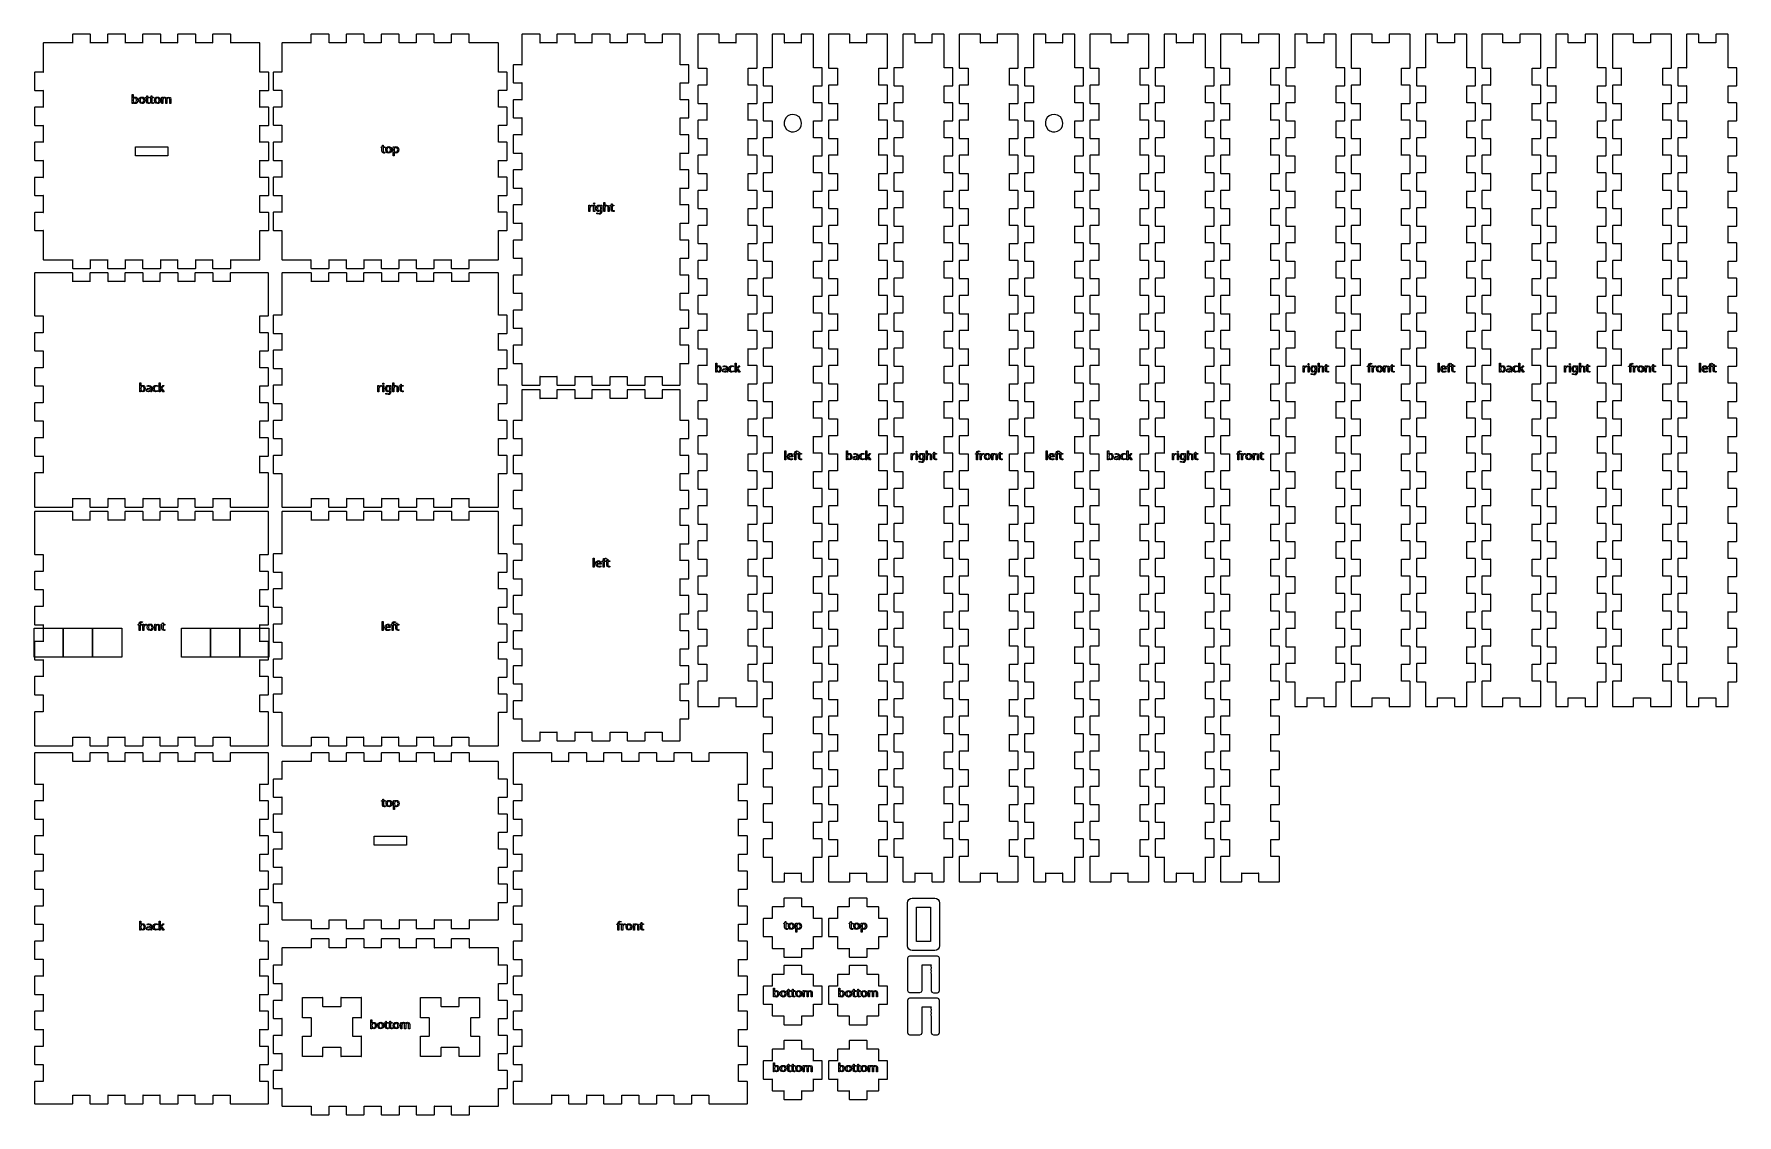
# Model space of a CAD drawing. Extents: x 9 to 592, y 22 to 392.
import ezdxf

# ---------------------------------------------------------------- set-up
doc = ezdxf.new("R2010")
doc.units = 0

msp = doc.modelspace()

# ---------------------------------------------------------------- linework, layer by layer
at = {"layer": 'Layer 1'}
for p, q in [((22.296679, 392.057328), (22.186679, 391.947328)), ((22.186679, 391.947328), (22.186679, 389.057328)), ((28.296679, 392.057328), (22.296679, 392.057328)), ((28.406679, 391.947328), (28.296679, 392.057328)), ((28.406679, 389.057328), (28.406679, 391.947328)), ((34.296679, 392.057328), (34.186679, 391.947328)), ((34.186679, 391.947328), (34.186679, 389.057328)), ((40.296679, 392.057328), (34.296679, 392.057328)), ((40.406679, 391.947328), (40.296679, 392.057328)), ((40.406679, 389.057328), (40.406679, 391.947328)), ((46.296679, 392.057328), (46.186679, 391.947328)), ((46.186679, 391.947328), (46.186679, 389.057328)), ((52.296679, 392.057328), (46.296679, 392.057328)), ((52.406679, 391.947328), (52.296679, 392.057328)), ((52.406679, 389.057328), (52.406679, 391.947328)), ((58.296679, 392.057328), (58.186679, 391.947328)), ((58.186679, 391.947328), (58.186679, 389.057328)), ((64.296679, 392.057328), (58.296679, 392.057328)), ((64.406679, 391.947328), (64.296679, 392.057328)), ((64.406679, 389.057328), (64.406679, 391.947328)), ((70.296679, 392.057328), (70.186679, 391.947328)), ((70.186679, 391.947328), (70.186679, 389.057328)), ((76.296679, 392.057328), (70.296679, 392.057328)), ((76.406679, 391.947328), (76.296679, 392.057328)), ((76.406679, 389.057328), (76.406679, 391.947328)), ((103.9784, 392.096), (103.8684, 391.986)), ((103.8684, 391.986), (103.8684, 389.096)), ((109.9784, 392.096), (103.9784, 392.096)), ((110.0884, 391.986), (109.9784, 392.096)), ((110.0884, 389.096), (110.0884, 391.986)), ((115.9784, 392.096), (115.8684, 391.986)), ((115.8684, 391.986), (115.8684, 389.096)), ((121.9784, 392.096), (115.9784, 392.096)), ((122.0884, 391.986), (121.9784, 392.096)), ((122.0884, 389.096), (122.0884, 391.986)), ((127.9784, 392.096), (127.8684, 391.986)), ((127.8684, 391.986), (127.8684, 389.096)), ((133.9784, 392.096), (127.9784, 392.096)), ((134.0884, 391.986), (133.9784, 392.096)), ((134.0884, 389.096), (134.0884, 391.986)), ((139.9784, 392.096), (139.8684, 391.986)), ((139.8684, 391.986), (139.8684, 389.096)), ((145.9784, 392.096), (139.9784, 392.096)), ((146.0884, 391.986), (145.9784, 392.096)), ((146.0884, 389.096), (146.0884, 391.986)), ((151.9784, 392.096), (151.8684, 391.986)), ((151.8684, 391.986), (151.8684, 389.096)), ((157.9784, 392.096), (151.9784, 392.096)), ((158.0884, 391.986), (157.9784, 392.096)), ((158.0884, 389.096), (158.0884, 391.986)), ((176.1957, 392.096), (176.0857, 391.986)), ((176.0857, 391.986), (176.0857, 388.986)), ((182.1957, 392.096), (176.1957, 392.096)), ((182.3057, 391.986), (182.1957, 392.096)), ((182.3057, 389.096), (182.3057, 391.986)), ((188.1957, 392.096), (188.0857, 391.986)), ((188.0857, 391.986), (188.0857, 389.096)), ((194.1957, 392.096), (188.1957, 392.096)), ((194.3057, 391.986), (194.1957, 392.096)), ((194.3057, 389.096), (194.3057, 391.986)), ((200.1957, 392.096), (200.0857, 391.986)), ((200.0857, 391.986), (200.0857, 389.096)), ((206.1957, 392.096), (200.1957, 392.096)), ((206.3057, 391.986), (206.1957, 392.096)), ((206.3057, 389.096), (206.3057, 391.986)), ((212.1957, 392.096), (212.0857, 391.986)), ((212.0857, 391.986), (212.0857, 389.096)), ((218.1957, 392.096), (212.1957, 392.096)), ((218.3057, 391.986), (218.1957, 392.096)), ((218.3057, 389.096), (218.3057, 391.986)), ((224.1957, 392.096), (224.0857, 391.986)), ((224.0857, 391.986), (224.0857, 389.096)), ((230.1957, 392.096), (224.1957, 392.096)), ((230.3057, 391.986), (230.1957, 392.096)), ((230.3057, 388.986), (230.3057, 391.986)), ((236.484, 392.096), (236.374, 391.986)), ((236.374, 391.986), (236.374, 388.986)), ((239.484, 392.096), (236.484, 392.096)), ((243.484, 392.096), (239.484, 392.096)), ((243.594, 391.986), (243.484, 392.096)), ((243.594, 389.096), (243.594, 391.986)), ((249.484, 392.096), (249.374, 391.986)), ((249.374, 391.986), (249.374, 389.096)), ((253.484, 392.096), (249.484, 392.096)), ((256.484, 392.096), (253.484, 392.096)), ((256.594, 391.986), (256.484, 392.096)), ((256.594, 388.986), (256.594, 391.986)), ((261.855, 392.096), (261.745, 391.986)), ((261.745, 391.986), (261.745, 388.986)), ((265.855, 392.096), (261.855, 392.096)), ((265.965, 391.986), (265.855, 392.096)), ((265.965, 389.096), (265.965, 391.986)), ((271.855, 392.096), (271.745, 391.986)), ((271.745, 391.986), (271.745, 389.096)), ((275.855, 392.096), (271.855, 392.096)), ((275.965, 391.986), (275.855, 392.096)), ((275.965, 388.986), (275.965, 391.986)), ((281.225, 392.096), (281.115, 391.986)), ((281.115, 391.986), (281.115, 388.986)), ((284.225, 392.096), (281.225, 392.096)), ((288.225, 392.096), (284.225, 392.096)), ((288.335, 391.986), (288.225, 392.096)), ((288.335, 389.096), (288.335, 391.986)), ((294.225, 392.096), (294.115, 391.986)), ((294.115, 391.986), (294.115, 389.096)), ((298.225, 392.096), (294.225, 392.096)), ((301.225, 392.096), (298.225, 392.096)), ((301.335, 391.986), (301.225, 392.096)), ((301.335, 388.986), (301.335, 391.986)), ((306.596, 392.096), (306.486, 391.986)), ((306.486, 391.986), (306.486, 388.986)), ((310.596, 392.096), (306.596, 392.096)), ((310.706, 391.986), (310.596, 392.096)), ((310.706, 389.096), (310.706, 391.986)), ((316.596, 392.096), (316.486, 391.986)), ((316.486, 391.986), (316.486, 389.096)), ((320.596, 392.096), (316.596, 392.096)), ((320.706, 391.986), (320.596, 392.096)), ((320.706, 388.986), (320.706, 391.986)), ((325.966, 392.096), (325.856, 391.986)), ((325.856, 391.986), (325.856, 388.986)), ((328.966, 392.096), (325.966, 392.096)), ((332.966, 392.096), (328.966, 392.096)), ((333.076, 391.986), (332.966, 392.096)), ((333.076, 389.096), (333.076, 391.986)), ((338.966, 392.096), (338.856, 391.986)), ((338.856, 391.986), (338.856, 389.096)), ((342.966, 392.096), (338.966, 392.096)), ((345.966, 392.096), (342.966, 392.096)), ((346.076, 391.986), (345.966, 392.096)), ((346.076, 388.986), (346.076, 391.986)), ((351.337, 392.096), (351.227, 391.986)), ((351.227, 391.986), (351.227, 388.986)), ((355.337, 392.096), (351.337, 392.096)), ((355.447, 391.986), (355.337, 392.096)), ((355.447, 389.096), (355.447, 391.986)), ((361.337, 392.096), (361.227, 391.986)), ((361.227, 391.986), (361.227, 389.096)), ((365.337, 392.096), (361.337, 392.096)), ((365.447, 391.986), (365.337, 392.096)), ((365.447, 388.986), (365.447, 391.986)), ((370.707, 392.096), (370.597, 391.986)), ((370.597, 391.986), (370.597, 388.986)), ((373.707, 392.096), (370.707, 392.096)), ((377.707, 392.096), (373.707, 392.096)), ((377.817, 391.986), (377.707, 392.096)), ((377.817, 389.096), (377.817, 391.986)), ((383.707, 392.096), (383.597, 391.986)), ((383.597, 391.986), (383.597, 389.096)), ((387.707, 392.096), (383.707, 392.096)), ((390.707, 392.096), (387.707, 392.096)), ((390.817, 391.986), (390.707, 392.096)), ((390.817, 388.986), (390.817, 391.986)), ((396.078, 392.096), (395.968, 391.986)), ((395.968, 391.986), (395.968, 388.986)), ((400.078, 392.096), (396.078, 392.096)), ((400.188, 391.986), (400.078, 392.096)), ((400.188, 389.096), (400.188, 391.986)), ((406.078, 392.096), (405.968, 391.986)), ((405.968, 391.986), (405.968, 389.096)), ((410.078, 392.096), (406.078, 392.096)), ((410.188, 391.986), (410.078, 392.096)), ((410.188, 388.986), (410.188, 391.986)), ((415.447756, 392.0956), (415.337756, 391.9856)), ((415.337756, 391.9856), (415.337756, 388.9856)), ((418.447757, 392.0956), (415.447756, 392.0956)), ((422.447757, 392.0956), (418.447757, 392.0956)), ((422.557756, 391.9856), (422.447757, 392.0956)), ((422.557756, 389.0956), (422.557756, 391.9856)), ((428.447756, 392.0956), (428.337756, 391.9856)), ((428.337756, 391.9856), (428.337756, 389.0956)), ((432.447756, 392.0956), (428.447756, 392.0956)), ((435.447756, 392.0956), (432.447756, 392.0956)), ((435.557756, 391.9856), (435.447756, 392.0956)), ((435.557756, 388.9856), (435.557756, 391.9856)), ((440.819, 392.096), (440.709, 391.986)), ((440.709, 391.986), (440.709, 388.986)), ((444.819, 392.096), (440.819, 392.096)), ((444.929, 391.986), (444.819, 392.096)), ((444.929, 389.096), (444.929, 391.986)), ((450.819, 392.096), (450.709, 391.986)), ((450.709, 391.986), (450.709, 389.096)), ((454.819, 392.096), (450.819, 392.096)), ((454.929, 391.986), (454.819, 392.096)), ((454.929, 388.986), (454.929, 391.986)), ((460.189, 392.096), (460.079, 391.986)), ((460.079, 391.986), (460.079, 388.986)), ((463.189, 392.096), (460.189, 392.096)), ((467.189, 392.096), (463.189, 392.096)), ((467.299, 391.986), (467.189, 392.096)), ((467.299, 389.096), (467.299, 391.986)), ((473.189, 392.096), (473.079, 391.986)), ((473.079, 391.986), (473.079, 389.096)), ((477.189, 392.096), (473.189, 392.096)), ((480.189, 392.096), (477.189, 392.096)), ((480.299, 391.986), (480.189, 392.096)), ((480.299, 388.986), (480.299, 391.986)), ((485.56, 392.096), (485.45, 391.986)), ((485.45, 391.986), (485.45, 388.986)), ((489.56, 392.096), (485.56, 392.096)), ((489.67, 391.986), (489.56, 392.096)), ((489.67, 389.096), (489.67, 391.986)), ((495.56, 392.096), (495.45, 391.986)), ((495.45, 391.986), (495.45, 389.096)), ((499.56, 392.096), (495.56, 392.096)), ((499.67, 391.986), (499.56, 392.096)), ((499.67, 388.986), (499.67, 391.986)), ((504.93, 392.096), (504.82, 391.986)), ((504.82, 391.986), (504.82, 388.986)), ((507.93, 392.096), (504.93, 392.096)), ((511.93, 392.096), (507.93, 392.096)), ((512.04, 391.986), (511.93, 392.096)), ((512.04, 389.096), (512.04, 391.986)), ((517.93, 392.096), (517.82, 391.986)), ((517.82, 391.986), (517.82, 389.096)), ((521.93, 392.096), (517.93, 392.096)), ((524.93, 392.096), (521.93, 392.096)), ((525.04, 391.986), (524.93, 392.096)), ((525.04, 388.986), (525.04, 391.986)), ((530.301, 392.096), (530.191, 391.986)), ((530.191, 391.986), (530.191, 388.986)), ((534.301, 392.096), (530.301, 392.096)), ((534.411, 391.986), (534.301, 392.096)), ((534.411, 389.096), (534.411, 391.986)), ((540.301, 392.096), (540.191, 391.986)), ((540.191, 391.986), (540.191, 389.096)), ((544.301, 392.096), (540.301, 392.096)), ((544.411, 391.986), (544.301, 392.096)), ((544.411, 388.986), (544.411, 391.986)), ((549.671, 392.096), (549.561, 391.986)), ((549.561, 391.986), (549.561, 388.986)), ((552.671, 392.096), (549.671, 392.096)), ((556.671, 392.096), (552.671, 392.096)), ((556.781, 391.986), (556.671, 392.096)), ((556.781, 389.096), (556.781, 391.986)), ((562.671, 392.096), (562.561, 391.986)), ((562.561, 391.986), (562.561, 389.096)), ((566.671, 392.096), (562.671, 392.096)), ((569.671, 392.096), (566.671, 392.096)), ((569.781, 391.986), (569.671, 392.096)), ((569.781, 388.986), (569.781, 391.986)), ((575.042, 392.096), (574.932, 391.986)), ((574.932, 391.986), (574.932, 388.986)), ((579.042, 392.096), (575.042, 392.096)), ((579.152, 391.986), (579.042, 392.096)), ((579.152, 389.096), (579.152, 391.986)), ((585.042, 392.096), (584.932, 391.986)), ((584.932, 391.986), (584.932, 389.096)), ((589.042, 392.096), (585.042, 392.096)), ((589.152, 391.986), (589.042, 392.096)), ((589.152, 388.986), (589.152, 391.986)), ((12.296679, 389.057328), (12.186679, 388.947328)), ((12.186679, 388.947328), (12.186679, 379.057328)), ((22.186679, 389.057328), (12.296679, 389.057328)), ((22.186679, 389.057328), (22.227929, 389.016078)), ((22.227929, 389.016078), (22.186679, 389.057328)), ((28.406679, 389.057328), (28.365429, 389.016078)), ((28.365429, 389.016078), (28.406679, 389.057328)), ((34.186679, 389.057328), (28.406679, 389.057328)), ((34.186679, 389.057328), (34.227929, 389.016078)), ((34.227929, 389.016078), (34.186679, 389.057328)), ((40.406679, 389.057328), (40.365429, 389.016078)), ((40.365429, 389.016078), (40.406679, 389.057328)), ((46.186679, 389.057328), (40.406679, 389.057328)), ((46.186679, 389.057328), (46.227929, 389.016078)), ((46.227929, 389.016078), (46.186679, 389.057328)), ((52.406679, 389.057328), (52.365429, 389.016078)), ((52.365429, 389.016078), (52.406679, 389.057328)), ((58.186679, 389.057328), (52.406679, 389.057328)), ((58.186679, 389.057328), (58.227929, 389.016078)), ((58.227929, 389.016078), (58.186679, 389.057328)), ((64.406679, 389.057328), (64.365429, 389.016078)), ((64.365429, 389.016078), (64.406679, 389.057328)), ((70.186679, 389.057328), (64.406679, 389.057328)), ((70.186679, 389.057328), (70.227929, 389.016078)), ((70.227929, 389.016078), (70.186679, 389.057328)), ((76.406679, 389.057328), (76.365429, 389.016078)), ((76.365429, 389.016078), (76.406679, 389.057328)), ((86.296679, 389.057328), (76.406679, 389.057328)), ((86.406679, 388.947328), (86.296679, 389.057328)), ((86.406679, 379.057328), (86.406679, 388.947328)), ((93.9784, 389.096), (93.8684, 388.986)), ((93.8684, 388.986), (93.8684, 379.096)), ((103.8684, 389.096), (93.9784, 389.096)), ((103.8684, 389.096), (103.90965, 389.05475)), ((103.90965, 389.05475), (103.8684, 389.096)), ((110.0884, 389.096), (110.04715, 389.05475)), ((110.04715, 389.05475), (110.0884, 389.096)), ((115.8684, 389.096), (110.0884, 389.096)), ((115.8684, 389.096), (115.90965, 389.05475)), ((115.90965, 389.05475), (115.8684, 389.096)), ((122.0884, 389.096), (122.04715, 389.05475)), ((122.04715, 389.05475), (122.0884, 389.096)), ((127.8684, 389.096), (122.0884, 389.096)), ((127.8684, 389.096), (127.90965, 389.05475)), ((127.90965, 389.05475), (127.8684, 389.096)), ((134.0884, 389.096), (134.04715, 389.05475)), ((134.04715, 389.05475), (134.0884, 389.096)), ((139.8684, 389.096), (134.0884, 389.096)), ((139.8684, 389.096), (139.90965, 389.05475)), ((139.90965, 389.05475), (139.8684, 389.096)), ((146.0884, 389.096), (146.04715, 389.05475)), ((146.04715, 389.05475), (146.0884, 389.096)), ((151.8684, 389.096), (146.0884, 389.096)), ((151.8684, 389.096), (151.90965, 389.05475)), ((151.90965, 389.05475), (151.8684, 389.096)), ((158.0884, 389.096), (158.04715, 389.05475)), ((158.04715, 389.05475), (158.0884, 389.096)), ((167.9784, 389.096), (158.0884, 389.096)), ((168.0884, 388.986), (167.9784, 389.096)), ((168.0884, 379.096), (168.0884, 388.986)), ((176.0857, 388.986), (176.0857, 381.596)), ((182.3057, 389.096), (182.26445, 389.05475)), ((182.26445, 389.05475), (182.3057, 389.096)), ((188.0857, 389.096), (182.3057, 389.096)), ((188.0857, 389.096), (188.12695, 389.05475)), ((188.12695, 389.05475), (188.0857, 389.096)), ((194.3057, 389.096), (194.26445, 389.05475)), ((194.26445, 389.05475), (194.3057, 389.096)), ((200.0857, 389.096), (194.3057, 389.096)), ((200.0857, 389.096), (200.12695, 389.05475)), ((200.12695, 389.05475), (200.0857, 389.096)), ((206.3057, 389.096), (206.26445, 389.05475)), ((206.26445, 389.05475), (206.3057, 389.096)), ((212.0857, 389.096), (206.3057, 389.096)), ((212.0857, 389.096), (212.12695, 389.05475)), ((212.12695, 389.05475), (212.0857, 389.096)), ((218.3057, 389.096), (218.26445, 389.05475)), ((218.26445, 389.05475), (218.3057, 389.096)), ((224.0857, 389.096), (218.3057, 389.096)), ((224.0857, 389.096), (224.12695, 389.05475)), ((224.12695, 389.05475), (224.0857, 389.096)), ((230.3057, 381.596), (230.3057, 388.986)), ((236.374, 388.986), (236.374, 380.486)), ((243.594, 389.096), (243.55275, 389.05475)), ((243.55275, 389.05475), (243.594, 389.096)), ((249.374, 389.096), (243.594, 389.096)), ((249.374, 389.096), (249.41525, 389.05475)), ((249.41525, 389.05475), (249.374, 389.096)), ((256.594, 380.486), (256.594, 388.986)), ((261.745, 388.986), (261.745, 380.596)), ((265.965, 389.096), (265.92375, 389.05475)), ((265.92375, 389.05475), (265.965, 389.096)), ((271.745, 389.096), (265.965, 389.096)), ((271.745, 389.096), (271.78625, 389.05475)), ((271.78625, 389.05475), (271.745, 389.096)), ((275.965, 380.596), (275.965, 388.986)), ((281.115, 388.986), (281.115, 380.486)), ((288.335, 389.096), (288.29375, 389.05475)), ((288.29375, 389.05475), (288.335, 389.096)), ((294.115, 389.096), (288.335, 389.096)), ((294.115, 389.096), (294.15625, 389.05475)), ((294.15625, 389.05475), (294.115, 389.096)), ((301.335, 380.486), (301.335, 388.986)), ((306.486, 388.986), (306.486, 380.596)), ((310.706, 389.096), (310.66475, 389.05475)), ((310.66475, 389.05475), (310.706, 389.096)), ((316.486, 389.096), (310.706, 389.096)), ((316.486, 389.096), (316.52725, 389.05475)), ((316.52725, 389.05475), (316.486, 389.096)), ((320.706, 380.596), (320.706, 388.986)), ((325.856, 388.986), (325.856, 380.486)), ((333.076, 389.096), (333.03475, 389.05475)), ((333.03475, 389.05475), (333.076, 389.096)), ((338.856, 389.096), (333.076, 389.096)), ((338.856, 389.096), (338.89725, 389.05475)), ((338.89725, 389.05475), (338.856, 389.096)), ((346.076, 380.486), (346.076, 388.986)), ((351.227, 388.986), (351.227, 380.596)), ((355.447, 389.096), (355.40575, 389.05475)), ((355.40575, 389.05475), (355.447, 389.096)), ((361.227, 389.096), (355.447, 389.096)), ((361.227, 389.096), (361.26825, 389.05475)), ((361.26825, 389.05475), (361.227, 389.096)), ((365.447, 380.596), (365.447, 388.986)), ((370.597, 388.986), (370.597, 380.486)), ((377.817, 389.096), (377.77575, 389.05475)), ((377.77575, 389.05475), (377.817, 389.096)), ((383.597, 389.096), (377.817, 389.096)), ((383.597, 389.096), (383.63825, 389.05475)), ((383.63825, 389.05475), (383.597, 389.096)), ((390.817, 380.486), (390.817, 388.986)), ((395.968, 388.986), (395.968, 380.596)), ((400.188, 389.096), (400.14675, 389.05475)), ((400.14675, 389.05475), (400.188, 389.096)), ((405.968, 389.096), (400.188, 389.096)), ((405.968, 389.096), (406.00925, 389.05475)), ((406.00925, 389.05475), (405.968, 389.096)), ((410.188, 380.596), (410.188, 388.986)), ((415.337756, 388.9856), (415.337756, 380.4856)), ((422.557756, 389.0956), (422.516506, 389.05435)), ((422.516506, 389.05435), (422.557756, 389.0956)), ((428.337756, 389.0956), (422.557756, 389.0956)), ((428.337756, 389.0956), (428.379006, 389.05435)), ((428.379006, 389.05435), (428.337756, 389.0956)), ((435.557756, 380.4856), (435.557756, 388.9856)), ((440.709, 388.986), (440.709, 380.596)), ((444.929, 389.096), (444.88775, 389.05475)), ((444.88775, 389.05475), (444.929, 389.096)), ((450.709, 389.096), (444.929, 389.096)), ((450.709, 389.096), (450.75025, 389.05475)), ((450.75025, 389.05475), (450.709, 389.096)), ((454.929, 380.596), (454.929, 388.986)), ((460.079, 388.986), (460.079, 380.486)), ((467.299, 389.096), (467.25775, 389.05475)), ((467.25775, 389.05475), (467.299, 389.096)), ((473.079, 389.096), (467.299, 389.096)), ((473.079, 389.096), (473.12025, 389.05475)), ((473.12025, 389.05475), (473.079, 389.096)), ((480.299, 380.486), (480.299, 388.986)), ((485.45, 388.986), (485.45, 380.596)), ((489.67, 389.096), (489.62875, 389.05475)), ((489.62875, 389.05475), (489.67, 389.096)), ((495.45, 389.096), (489.67, 389.096)), ((495.45, 389.096), (495.49125, 389.05475)), ((495.49125, 389.05475), (495.45, 389.096)), ((499.67, 380.596), (499.67, 388.986)), ((504.82, 388.986), (504.82, 380.486)), ((512.04, 389.096), (511.99875, 389.05475)), ((511.99875, 389.05475), (512.04, 389.096)), ((517.82, 389.096), (512.04, 389.096)), ((517.82, 389.096), (517.86125, 389.05475)), ((517.86125, 389.05475), (517.82, 389.096)), ((525.04, 380.486), (525.04, 388.986)), ((530.191, 388.986), (530.191, 380.596)), ((534.411, 389.096), (534.36975, 389.05475)), ((534.36975, 389.05475), (534.411, 389.096)), ((540.191, 389.096), (534.411, 389.096)), ((540.191, 389.096), (540.23225, 389.05475)), ((540.23225, 389.05475), (540.191, 389.096)), ((544.411, 380.596), (544.411, 388.986)), ((549.561, 388.986), (549.561, 380.486)), ((556.781, 389.096), (556.73975, 389.05475)), ((556.73975, 389.05475), (556.781, 389.096)), ((562.561, 389.096), (556.781, 389.096)), ((562.561, 389.096), (562.60225, 389.05475)), ((562.60225, 389.05475), (562.561, 389.096)), ((569.781, 380.486), (569.781, 388.986)), ((574.932, 388.986), (574.932, 380.596)), ((579.152, 389.096), (579.11075, 389.05475)), ((579.11075, 389.05475), (579.152, 389.096)), ((584.932, 389.096), (579.152, 389.096)), ((584.932, 389.096), (584.97325, 389.05475)), ((584.97325, 389.05475), (584.932, 389.096)), ((589.152, 380.596), (589.152, 388.986)), ((9.296679, 379.057328), (9.186679, 378.947328)), ((12.186679, 379.057328), (9.296679, 379.057328)), ((12.186679, 379.057328), (12.227929, 379.016078)), ((12.227929, 379.016078), (12.186679, 379.057328)), ((86.406679, 379.057328), (86.365429, 379.016078)), ((86.365429, 379.016078), (86.406679, 379.057328)), ((89.296679, 379.057328), (86.406679, 379.057328)), ((89.406679, 378.947328), (89.296679, 379.057328)), ((90.9784, 379.096), (90.8684, 378.986)), ((93.8684, 379.096), (90.9784, 379.096)), ((93.8684, 379.096), (93.90965, 379.05475)), ((93.90965, 379.05475), (93.8684, 379.096)), ((168.0884, 379.096), (168.04715, 379.05475)), ((168.04715, 379.05475), (168.0884, 379.096)), ((170.9784, 379.096), (168.0884, 379.096)), ((171.0884, 378.986), (170.9784, 379.096)), ((173.1957, 381.596), (173.0857, 381.486)), ((173.0857, 381.486), (173.0857, 375.486)), ((176.0857, 381.596), (173.1957, 381.596)), ((176.0857, 381.596), (176.12695, 381.55475)), ((176.12695, 381.55475), (176.0857, 381.596)), ((230.3057, 381.596), (230.26445, 381.55475)), ((230.26445, 381.55475), (230.3057, 381.596)), ((233.1957, 381.596), (230.3057, 381.596)), ((233.3057, 381.486), (233.1957, 381.596)), ((233.3057, 375.486), (233.3057, 381.486)), ((236.374, 380.486), (236.484, 380.376)), ((236.484, 380.376), (239.374, 380.376)), ((239.374, 380.376), (239.41525, 380.41725)), ((239.41525, 380.41725), (239.374, 380.376)), ((239.374, 380.376), (239.374, 374.596)), ((253.594, 380.376), (253.55275, 380.41725)), ((253.55275, 380.41725), (253.594, 380.376)), ((253.594, 374.596), (253.594, 380.376)), ((253.594, 380.376), (256.484, 380.376)), ((256.484, 380.376), (256.594, 380.486)), ((258.855, 380.596), (258.745, 380.486)), ((258.745, 380.486), (258.745, 374.486)), ((261.745, 380.596), (258.855, 380.596)), ((261.745, 380.596), (261.78625, 380.55475)), ((261.78625, 380.55475), (261.745, 380.596)), ((275.965, 380.596), (275.92375, 380.55475)), ((275.92375, 380.55475), (275.965, 380.596)), ((278.855, 380.596), (275.965, 380.596)), ((278.965, 380.486), (278.855, 380.596)), ((278.965, 374.486), (278.965, 380.486)), ((281.115, 380.486), (281.225, 380.376)), ((281.225, 380.376), (284.115, 380.376)), ((284.115, 380.376), (284.15625, 380.41725)), ((284.15625, 380.41725), (284.115, 380.376)), ((284.115, 380.376), (284.115, 374.596)), ((298.335, 380.376), (298.29375, 380.41725)), ((298.29375, 380.41725), (298.335, 380.376)), ((298.335, 374.596), (298.335, 380.376)), ((298.335, 380.376), (301.225, 380.376)), ((301.225, 380.376), (301.335, 380.486)), ((303.596, 380.596), (303.486, 380.486)), ((303.486, 380.486), (303.486, 374.486)), ((306.486, 380.596), (303.596, 380.596)), ((306.486, 380.596), (306.52725, 380.55475)), ((306.52725, 380.55475), (306.486, 380.596)), ((320.706, 380.596), (320.66475, 380.55475)), ((320.66475, 380.55475), (320.706, 380.596)), ((323.596, 380.596), (320.706, 380.596)), ((323.706, 380.486), (323.596, 380.596)), ((323.706, 374.486), (323.706, 380.486)), ((325.856, 380.486), (325.966, 380.376)), ((325.966, 380.376), (328.856, 380.376)), ((328.856, 380.376), (328.89725, 380.41725)), ((328.89725, 380.41725), (328.856, 380.376)), ((328.856, 380.376), (328.856, 374.596)), ((343.076, 380.376), (343.03475, 380.41725)), ((343.03475, 380.41725), (343.076, 380.376)), ((343.076, 374.596), (343.076, 380.376)), ((343.076, 380.376), (345.966, 380.376)), ((345.966, 380.376), (346.076, 380.486)), ((348.337, 380.596), (348.227, 380.486)), ((348.227, 380.486), (348.227, 374.486)), ((351.227, 380.596), (348.337, 380.596)), ((351.227, 380.596), (351.26825, 380.55475)), ((351.26825, 380.55475), (351.227, 380.596)), ((365.447, 380.596), (365.40575, 380.55475)), ((365.40575, 380.55475), (365.447, 380.596)), ((368.337, 380.596), (365.447, 380.596)), ((368.447, 380.486), (368.337, 380.596)), ((368.447, 374.486), (368.447, 380.486)), ((370.597, 380.486), (370.707, 380.376)), ((370.707, 380.376), (373.597, 380.376)), ((373.597, 380.376), (373.63825, 380.41725)), ((373.63825, 380.41725), (373.597, 380.376)), ((373.597, 380.376), (373.597, 374.596)), ((387.817, 380.376), (387.77575, 380.41725)), ((387.77575, 380.41725), (387.817, 380.376)), ((387.817, 374.596), (387.817, 380.376)), ((387.817, 380.376), (390.707, 380.376)), ((390.707, 380.376), (390.817, 380.486)), ((393.078, 380.596), (392.968, 380.486)), ((392.968, 380.486), (392.968, 374.486)), ((395.968, 380.596), (393.078, 380.596)), ((395.968, 380.596), (396.00925, 380.55475)), ((396.00925, 380.55475), (395.968, 380.596)), ((410.188, 380.596), (410.14675, 380.55475)), ((410.14675, 380.55475), (410.188, 380.596)), ((413.078, 380.596), (410.188, 380.596)), ((413.188, 380.486), (413.078, 380.596)), ((413.188, 374.486), (413.188, 380.486)), ((415.337756, 380.4856), (415.447756, 380.3756)), ((415.447756, 380.3756), (418.337757, 380.3756)), ((418.337757, 380.3756), (418.379007, 380.41685)), ((418.379007, 380.41685), (418.337757, 380.3756)), ((418.337757, 380.3756), (418.337757, 374.5956)), ((432.557756, 380.3756), (432.516506, 380.41685)), ((432.516506, 380.41685), (432.557756, 380.3756)), ((432.557756, 374.5956), (432.557756, 380.3756)), ((432.557756, 380.3756), (435.447756, 380.3756)), ((435.447756, 380.3756), (435.557756, 380.4856)), ((437.819, 380.596), (437.709, 380.486)), ((437.709, 380.486), (437.709, 374.486)), ((440.709, 380.596), (437.819, 380.596)), ((440.709, 380.596), (440.75025, 380.55475)), ((440.75025, 380.55475), (440.709, 380.596)), ((454.929, 380.596), (454.88775, 380.55475)), ((454.88775, 380.55475), (454.929, 380.596)), ((457.819, 380.596), (454.929, 380.596)), ((457.929, 380.486), (457.819, 380.596)), ((457.929, 374.486), (457.929, 380.486)), ((460.079, 380.486), (460.189, 380.376)), ((460.189, 380.376), (463.079, 380.376)), ((463.079, 380.376), (463.12025, 380.41725)), ((463.12025, 380.41725), (463.079, 380.376)), ((463.079, 380.376), (463.079, 374.596)), ((477.299, 380.376), (477.25775, 380.41725)), ((477.25775, 380.41725), (477.299, 380.376)), ((477.299, 374.596), (477.299, 380.376)), ((477.299, 380.376), (480.189, 380.376)), ((480.189, 380.376), (480.299, 380.486)), ((482.56, 380.596), (482.45, 380.486)), ((482.45, 380.486), (482.45, 374.486)), ((485.45, 380.596), (482.56, 380.596)), ((485.45, 380.596), (485.49125, 380.55475)), ((485.49125, 380.55475), (485.45, 380.596)), ((499.67, 380.596), (499.62875, 380.55475)), ((499.62875, 380.55475), (499.67, 380.596)), ((502.56, 380.596), (499.67, 380.596)), ((502.67, 380.486), (502.56, 380.596)), ((502.67, 374.486), (502.67, 380.486)), ((504.82, 380.486), (504.93, 380.376)), ((504.93, 380.376), (507.82, 380.376)), ((507.82, 380.376), (507.86125, 380.41725)), ((507.86125, 380.41725), (507.82, 380.376)), ((507.82, 380.376), (507.82, 374.596)), ((522.04, 380.376), (521.99875, 380.41725)), ((521.99875, 380.41725), (522.04, 380.376)), ((522.04, 374.596), (522.04, 380.376)), ((522.04, 380.376), (524.93, 380.376)), ((524.93, 380.376), (525.04, 380.486)), ((527.301, 380.596), (527.191, 380.486)), ((527.191, 380.486), (527.191, 374.486)), ((530.191, 380.596), (527.301, 380.596)), ((530.191, 380.596), (530.23225, 380.55475)), ((530.23225, 380.55475), (530.191, 380.596)), ((544.411, 380.596), (544.36975, 380.55475)), ((544.36975, 380.55475), (544.411, 380.596)), ((547.301, 380.596), (544.411, 380.596)), ((547.411, 380.486), (547.301, 380.596)), ((547.411, 374.486), (547.411, 380.486)), ((549.561, 380.486), (549.671, 380.376)), ((549.671, 380.376), (552.561, 380.376)), ((552.561, 380.376), (552.60225, 380.41725)), ((552.60225, 380.41725), (552.561, 380.376)), ((552.561, 380.376), (552.561, 374.596)), ((566.781, 380.376), (566.73975, 380.41725)), ((566.73975, 380.41725), (566.781, 380.376)), ((566.781, 374.596), (566.781, 380.376)), ((566.781, 380.376), (569.671, 380.376)), ((569.671, 380.376), (569.781, 380.486)), ((572.042, 380.596), (571.932, 380.486)), ((571.932, 380.486), (571.932, 374.486)), ((574.932, 380.596), (572.042, 380.596)), ((574.932, 380.596), (574.97325, 380.55475)), ((574.97325, 380.55475), (574.932, 380.596)), ((589.152, 380.596), (589.11075, 380.55475)), ((589.11075, 380.55475), (589.152, 380.596)), ((592.042, 380.596), (589.152, 380.596)), ((592.152, 380.486), (592.042, 380.596)), ((592.152, 374.486), (592.152, 380.486)), ((9.186679, 378.947328), (9.186679, 372.947328)), ((89.406679, 372.947328), (89.406679, 378.947328)), ((90.8684, 378.986), (90.8684, 372.986)), ((171.0884, 372.986), (171.0884, 378.986)), ((173.0857, 375.486), (173.1957, 375.376)), ((173.1957, 375.376), (176.0857, 375.376)), ((176.0857, 375.376), (176.12695, 375.41725)), ((176.12695, 375.41725), (176.0857, 375.376)), ((176.0857, 375.376), (176.0857, 369.596)), ((230.3057, 375.376), (230.26445, 375.41725)), ((230.26445, 375.41725), (230.3057, 375.376)), ((230.3057, 369.596), (230.3057, 375.376)), ((230.3057, 375.376), (233.1957, 375.376)), ((233.1957, 375.376), (233.3057, 375.486)), ((236.484, 374.596), (236.374, 374.486)), ((236.374, 374.486), (236.374, 368.486)), ((239.374, 374.596), (236.484, 374.596)), ((239.374, 374.596), (239.41525, 374.55475)), ((239.41525, 374.55475), (239.374, 374.596)), ((253.594, 374.596), (253.55275, 374.55475)), ((253.55275, 374.55475), (253.594, 374.596)), ((256.484, 374.596), (253.594, 374.596)), ((256.594, 374.486), (256.484, 374.596)), ((256.594, 368.486), (256.594, 374.486)), ((258.745, 374.486), (258.855, 374.376)), ((258.855, 374.376), (261.745, 374.376)), ((261.745, 374.376), (261.78625, 374.41725)), ((261.78625, 374.41725), (261.745, 374.376)), ((261.745, 374.376), (261.745, 368.596)), ((275.965, 374.376), (275.92375, 374.41725)), ((275.92375, 374.41725), (275.965, 374.376)), ((275.965, 368.596), (275.965, 374.376)), ((275.965, 374.376), (278.855, 374.376)), ((278.855, 374.376), (278.965, 374.486)), ((281.225, 374.596), (281.115, 374.486)), ((281.115, 374.486), (281.115, 368.486)), ((284.115, 374.596), (281.225, 374.596)), ((284.115, 374.596), (284.15625, 374.55475)), ((284.15625, 374.55475), (284.115, 374.596)), ((298.335, 374.596), (298.29375, 374.55475)), ((298.29375, 374.55475), (298.335, 374.596)), ((301.225, 374.596), (298.335, 374.596)), ((301.335, 374.486), (301.225, 374.596)), ((301.335, 368.486), (301.335, 374.486)), ((303.486, 374.486), (303.596, 374.376)), ((303.596, 374.376), (306.486, 374.376)), ((306.486, 374.376), (306.52725, 374.41725)), ((306.52725, 374.41725), (306.486, 374.376)), ((306.486, 374.376), (306.486, 368.596)), ((320.706, 374.376), (320.66475, 374.41725)), ((320.66475, 374.41725), (320.706, 374.376)), ((320.706, 368.596), (320.706, 374.376)), ((320.706, 374.376), (323.596, 374.376)), ((323.596, 374.376), (323.706, 374.486)), ((325.966, 374.596), (325.856, 374.486)), ((325.856, 374.486), (325.856, 368.486)), ((328.856, 374.596), (325.966, 374.596)), ((328.856, 374.596), (328.89725, 374.55475)), ((328.89725, 374.55475), (328.856, 374.596)), ((343.076, 374.596), (343.03475, 374.55475)), ((343.03475, 374.55475), (343.076, 374.596)), ((345.966, 374.596), (343.076, 374.596)), ((346.076, 374.486), (345.966, 374.596)), ((346.076, 368.486), (346.076, 374.486)), ((348.227, 374.486), (348.337, 374.376)), ((348.337, 374.376), (351.227, 374.376)), ((351.227, 374.376), (351.26825, 374.41725)), ((351.26825, 374.41725), (351.227, 374.376)), ((351.227, 374.376), (351.227, 368.596)), ((365.447, 374.376), (365.40575, 374.41725)), ((365.40575, 374.41725), (365.447, 374.376)), ((365.447, 368.596), (365.447, 374.376)), ((365.447, 374.376), (368.337, 374.376)), ((368.337, 374.376), (368.447, 374.486)), ((370.707, 374.596), (370.597, 374.486)), ((370.597, 374.486), (370.597, 368.486)), ((373.597, 374.596), (370.707, 374.596)), ((373.597, 374.596), (373.63825, 374.55475)), ((373.63825, 374.55475), (373.597, 374.596)), ((387.817, 374.596), (387.77575, 374.55475)), ((387.77575, 374.55475), (387.817, 374.596)), ((390.707, 374.596), (387.817, 374.596)), ((390.817, 374.486), (390.707, 374.596)), ((390.817, 368.486), (390.817, 374.486)), ((392.968, 374.486), (393.078, 374.376)), ((393.078, 374.376), (395.968, 374.376)), ((395.968, 374.376), (396.00925, 374.41725)), ((396.00925, 374.41725), (395.968, 374.376)), ((395.968, 374.376), (395.968, 368.596)), ((410.188, 374.376), (410.14675, 374.41725)), ((410.14675, 374.41725), (410.188, 374.376)), ((410.188, 368.596), (410.188, 374.376)), ((410.188, 374.376), (413.078, 374.376)), ((413.078, 374.376), (413.188, 374.486)), ((415.447756, 374.5956), (415.337756, 374.4856)), ((415.337756, 374.4856), (415.337756, 368.4856)), ((418.337757, 374.5956), (415.447756, 374.5956)), ((418.337757, 374.5956), (418.379007, 374.55435)), ((418.379007, 374.55435), (418.337757, 374.5956)), ((432.557756, 374.5956), (432.516506, 374.55435)), ((432.516506, 374.55435), (432.557756, 374.5956)), ((435.447756, 374.5956), (432.557756, 374.5956)), ((435.557756, 374.4856), (435.447756, 374.5956)), ((435.557756, 368.4856), (435.557756, 374.4856)), ((437.709, 374.486), (437.819, 374.376)), ((437.819, 374.376), (440.709, 374.376)), ((440.709, 374.376), (440.75025, 374.41725)), ((440.75025, 374.41725), (440.709, 374.376)), ((440.709, 374.376), (440.709, 368.596)), ((454.929, 374.376), (454.88775, 374.41725)), ((454.88775, 374.41725), (454.929, 374.376)), ((454.929, 368.596), (454.929, 374.376)), ((454.929, 374.376), (457.819, 374.376)), ((457.819, 374.376), (457.929, 374.486)), ((460.189, 374.596), (460.079, 374.486)), ((460.079, 374.486), (460.079, 368.486)), ((463.079, 374.596), (460.189, 374.596)), ((463.079, 374.596), (463.12025, 374.55475)), ((463.12025, 374.55475), (463.079, 374.596)), ((477.299, 374.596), (477.25775, 374.55475)), ((477.25775, 374.55475), (477.299, 374.596)), ((480.189, 374.596), (477.299, 374.596)), ((480.299, 374.486), (480.189, 374.596)), ((480.299, 368.486), (480.299, 374.486)), ((482.45, 374.486), (482.56, 374.376)), ((482.56, 374.376), (485.45, 374.376)), ((485.45, 374.376), (485.49125, 374.41725)), ((485.49125, 374.41725), (485.45, 374.376)), ((485.45, 374.376), (485.45, 368.596)), ((499.67, 374.376), (499.62875, 374.41725)), ((499.62875, 374.41725), (499.67, 374.376)), ((499.67, 368.596), (499.67, 374.376)), ((499.67, 374.376), (502.56, 374.376)), ((502.56, 374.376), (502.67, 374.486)), ((504.93, 374.596), (504.82, 374.486)), ((504.82, 374.486), (504.82, 368.486)), ((507.82, 374.596), (504.93, 374.596)), ((507.82, 374.596), (507.86125, 374.55475)), ((507.86125, 374.55475), (507.82, 374.596)), ((522.04, 374.596), (521.99875, 374.55475)), ((521.99875, 374.55475), (522.04, 374.596)), ((524.93, 374.596), (522.04, 374.596)), ((525.04, 374.486), (524.93, 374.596)), ((525.04, 368.486), (525.04, 374.486)), ((527.191, 374.486), (527.301, 374.376)), ((527.301, 374.376), (530.191, 374.376)), ((530.191, 374.376), (530.23225, 374.41725)), ((530.23225, 374.41725), (530.191, 374.376)), ((530.191, 374.376), (530.191, 368.596)), ((544.411, 374.376), (544.36975, 374.41725)), ((544.36975, 374.41725), (544.411, 374.376)), ((544.411, 368.596), (544.411, 374.376)), ((544.411, 374.376), (547.301, 374.376)), ((547.301, 374.376), (547.411, 374.486)), ((549.671, 374.596), (549.561, 374.486)), ((549.561, 374.486), (549.561, 368.486)), ((552.561, 374.596), (549.671, 374.596)), ((552.561, 374.596), (552.60225, 374.55475)), ((552.60225, 374.55475), (552.561, 374.596)), ((566.781, 374.596), (566.73975, 374.55475)), ((566.73975, 374.55475), (566.781, 374.596)), ((569.671, 374.596), (566.781, 374.596)), ((569.781, 374.486), (569.671, 374.596)), ((569.781, 368.486), (569.781, 374.486)), ((571.932, 374.486), (572.042, 374.376)), ((572.042, 374.376), (574.932, 374.376)), ((574.932, 374.376), (574.97325, 374.41725)), ((574.97325, 374.41725), (574.932, 374.376)), ((574.932, 374.376), (574.932, 368.596)), ((589.152, 374.376), (589.11075, 374.41725)), ((589.11075, 374.41725), (589.152, 374.376)), ((589.152, 368.596), (589.152, 374.376)), ((589.152, 374.376), (592.042, 374.376)), ((592.042, 374.376), (592.152, 374.486)), ((9.186679, 372.947328), (9.296679, 372.837328)), ((9.296679, 372.837328), (12.186679, 372.837328)), ((12.186679, 372.837328), (12.227929, 372.878578)), ((12.227929, 372.878578), (12.186679, 372.837328)), ((12.186679, 372.837328), (12.186679, 367.057328)), ((42.626552, 368.347278), (42.626552, 371.38634)), ((42.626552, 371.38634), (42.978114, 371.38634)), ((42.878505, 368.347278), (42.626552, 368.347278)), ((42.950775, 368.618762), (42.878505, 368.347278)), ((42.978115, 368.618762), (42.950775, 368.618762)), ((42.978114, 370.648059), (42.958584, 370.206653)), ((42.958584, 370.206653), (42.978114, 370.206653)), ((42.978114, 371.38634), (42.978114, 370.648059)), ((42.978114, 370.206653), (43.252528, 370.446887)), ((43.255459, 368.38634), (42.978115, 368.618762)), ((43.118744, 370.052351), (42.978119, 369.431257)), ((42.978119, 369.431257), (42.978119, 369.415627)), ((42.978119, 369.415627), (43.120697, 368.786721)), ((43.583588, 370.235945), (43.118744, 370.052351)), ((43.120697, 368.786721), (43.5914, 368.599221)), ((43.252528, 370.446887), (43.642177, 370.526965)), ((43.642178, 368.30821), (43.255459, 368.38634)), ((43.583588, 370.23594), (43.583588, 370.235945)), ((44.021088, 370.032815), (43.583588, 370.23594)), ((43.5914, 368.599221), (44.021088, 368.810158)), ((43.642177, 370.526965), (43.642178, 370.52696)), ((43.642178, 370.52696), (44.017666, 370.453718)), ((44.012783, 368.380476), (43.642178, 368.30821)), ((44.292568, 368.597273), (44.012783, 368.380476)), ((44.017666, 370.453718), (44.296474, 370.233992)), ((44.163666, 369.42344), (44.021088, 370.032815)), ((44.021088, 368.810158), (44.163666, 369.42344)), ((44.526943, 369.419538), (44.292568, 368.597273)), ((44.296474, 370.233992), (44.526943, 369.419538)), ((44.968353, 369.423445), (45.033783, 369.888777)), ((45.089447, 368.833601), (44.968353, 369.423445)), ((45.033783, 369.888777), (45.230072, 370.237898)), ((45.43515, 368.442976), (45.089447, 368.833601)), ((45.230072, 370.237898), (45.544525, 370.457625)), ((45.487397, 370.03282), (45.331635, 369.423445)), ((45.331635, 369.423445), (45.489838, 368.80821)), ((45.331635, 369.423445), (45.331635, 369.423445)), ((45.950775, 368.30821), (45.43515, 368.442976)), ((45.954682, 370.235945), (45.487397, 370.03282)), ((45.489838, 368.80821), (45.960541, 368.599226)), ((45.544525, 370.457625), (45.964447, 370.530867)), ((46.368744, 368.38194), (45.950775, 368.30821)), ((46.425385, 370.030867), (45.954682, 370.235945)), ((45.960541, 368.599226), (46.427338, 368.80821)), ((45.964447, 370.530867), (46.370697, 370.45616)), ((46.68515, 368.603132), (46.368744, 368.38194)), ((46.370697, 370.45616), (46.683197, 370.232038)), ((46.587494, 369.423445), (46.425385, 370.030867)), ((46.427338, 368.80821), (46.587494, 369.423445)), ((46.683197, 370.232038), (46.883881, 369.881452)), ((46.884369, 368.955671), (46.68515, 368.603132)), ((46.883881, 369.881452), (46.950775, 369.423445)), ((46.950775, 369.423445), (46.884369, 368.955671)), ((46.950775, 369.423445), (46.950775, 369.423445)), ((47.232025, 370.386333), (47.538666, 370.526958)), ((47.232025, 370.218365), (47.232025, 370.386333)), ((47.53476, 370.218365), (47.232025, 370.218365)), ((47.53476, 368.970318), (47.53476, 370.218365)), ((47.691986, 368.473735), (47.53476, 368.970318)), ((47.538666, 370.526958), (47.679291, 370.98399)), ((47.679291, 370.98399), (47.888275, 370.98399)), ((48.163666, 368.308208), (47.691986, 368.473735)), ((47.888275, 370.98399), (47.888275, 370.491802)), ((47.888275, 370.491802), (48.507416, 370.491802)), ((48.507416, 370.218365), (47.888275, 370.218365)), ((47.888275, 370.218365), (47.888275, 368.980083)), ((47.888275, 368.980083), (47.976165, 368.694927)), ((47.976165, 368.694927), (48.224212, 368.595317)), ((48.370697, 368.329698), (48.163666, 368.308208)), ((48.224212, 368.595317), (48.224213, 368.59532)), ((48.224213, 368.59532), (48.384369, 368.60899)), ((48.523041, 368.370708), (48.370697, 368.329698)), ((48.384369, 368.60899), (48.523041, 368.64024)), ((48.507416, 370.491802), (48.507416, 370.218365)), ((48.523041, 368.64024), (48.523041, 368.370708)), ((48.675385, 370.386333), (48.982025, 370.526958)), ((48.675385, 370.218365), (48.675385, 370.386333)), ((48.978119, 370.218365), (48.675385, 370.218365)), ((48.978119, 368.970318), (48.978119, 370.218365)), ((49.135345, 368.473735), (48.978119, 368.970318)), ((48.982025, 370.526958), (49.12265, 370.98399)), ((49.12265, 370.98399), (49.331635, 370.98399)), ((49.607025, 368.308208), (49.135345, 368.473735)), ((49.331635, 370.98399), (49.331635, 370.491802)), ((49.331635, 370.491802), (49.950775, 370.491802)), ((49.950775, 370.218365), (49.331635, 370.218365)), ((49.331635, 370.218365), (49.331635, 368.980083)), ((49.331635, 368.980083), (49.419525, 368.694927)), ((49.419525, 368.694927), (49.667572, 368.595317)), ((49.814057, 368.329698), (49.607025, 368.308208)), ((49.667572, 368.59532), (49.827728, 368.60899)), ((49.667572, 368.595317), (49.667572, 368.59532)), ((49.9664, 368.370708), (49.814057, 368.329698)), ((49.827728, 368.60899), (49.9664, 368.64024)), ((49.950775, 370.491802), (49.950775, 370.218365)), ((49.9664, 368.64024), (49.9664, 368.370708)), ((50.274994, 369.423445), (50.340424, 369.888777)), ((50.396088, 368.833601), (50.274994, 369.423445)), ((50.340424, 369.888777), (50.536713, 370.237898)), ((50.741791, 368.442976), (50.396088, 368.833601)), ((50.536713, 370.237898), (50.851166, 370.457625)), ((50.794037, 370.03282), (50.638275, 369.423445)), ((50.638275, 369.423445), (50.796478, 368.80821)), ((50.638275, 369.423445), (50.638275, 369.423445)), ((51.257416, 368.30821), (50.741791, 368.442976)), ((51.261322, 370.235945), (50.794037, 370.03282)), ((50.796478, 368.80821), (51.267182, 368.599226)), ((50.851166, 370.457625), (51.271088, 370.530867)), ((51.675385, 368.38194), (51.257416, 368.30821)), ((51.732025, 370.030867), (51.261322, 370.235945)), ((51.267182, 368.599226), (51.733978, 368.80821)), ((51.271088, 370.530867), (51.677338, 370.45616)), ((51.991791, 368.603132), (51.675385, 368.38194)), ((51.677338, 370.45616), (51.989838, 370.232038)), ((51.894135, 369.423445), (51.732025, 370.030867)), ((51.733978, 368.80821), (51.894135, 369.423445)), ((51.989838, 370.232038), (52.190521, 369.881452)), ((52.19101, 368.955671), (51.991791, 368.603132)), ((52.190521, 369.881452), (52.257416, 369.423445)), ((52.257416, 369.423445), (52.19101, 368.955671)), ((52.257416, 369.423445), (52.257416, 369.423445)), ((52.814057, 368.347273), (52.814057, 370.491804)), ((52.814057, 370.491804), (53.09726, 370.491804)), ((53.165619, 368.347273), (52.814057, 368.347273)), ((53.09726, 370.491804), (53.14999, 370.198835)), ((53.14999, 370.198835), (53.16952, 370.198835)), ((53.302338, 370.054304), (53.165619, 369.458601)), ((53.165619, 369.458601), (53.165619, 368.347273)), ((53.16952, 370.198835), (53.427333, 370.442976)), ((53.737885, 370.235945), (53.302338, 370.054304)), ((53.427333, 370.442976), (53.802333, 370.530866)), ((54.069916, 370.108992), (53.737885, 370.235945)), ((53.802333, 370.530866), (54.218348, 370.441022)), ((54.177338, 369.728132), (54.069916, 370.108992)), ((54.177338, 368.347273), (54.177338, 369.728132)), ((54.526947, 368.347273), (54.177338, 368.347273)), ((54.218348, 370.441022), (54.458583, 370.171491)), ((54.458583, 370.171491), (54.478113, 370.171491)), ((54.478113, 370.171491), (54.759363, 370.437116)), ((54.667572, 370.062117), (54.526947, 369.530867)), ((54.526947, 369.530867), (54.526947, 368.347273)), ((55.107025, 370.235945), (54.667572, 370.062117)), ((54.759363, 370.437116), (55.165613, 370.530866)), ((55.433685, 370.108992), (55.107025, 370.235945)), ((55.165613, 370.530866), (55.708582, 370.343366)), ((55.542572, 369.728132), (55.433685, 370.108992)), ((55.542572, 368.347273), (55.542572, 369.728132)), ((55.890222, 368.347272), (55.542572, 368.347273)), ((55.708582, 370.343366), (55.890222, 369.743756)), ((55.890222, 369.743756), (55.890222, 368.347272)), ((86.406679, 372.837328), (86.365429, 372.878578)), ((86.365429, 372.878578), (86.406679, 372.837328)), ((86.406679, 367.057328), (86.406679, 372.837328)), ((86.406679, 372.837328), (89.296679, 372.837328)), ((89.296679, 372.837328), (89.406679, 372.947328)), ((90.8684, 372.986), (90.9784, 372.876)), ((90.9784, 372.876), (93.8684, 372.876)), ((93.8684, 372.876), (93.90965, 372.91725)), ((93.90965, 372.91725), (93.8684, 372.876)), ((93.8684, 372.876), (93.8684, 367.096)), ((168.0884, 372.876), (168.04715, 372.91725)), ((168.04715, 372.91725), (168.0884, 372.876)), ((168.0884, 367.096), (168.0884, 372.876)), ((168.0884, 372.876), (170.9784, 372.876)), ((170.9784, 372.876), (171.0884, 372.986)), ((173.1957, 369.596), (173.0857, 369.486)), ((173.0857, 369.486), (173.0857, 363.486)), ((176.0857, 369.596), (173.1957, 369.596)), ((176.0857, 369.596), (176.12695, 369.55475)), ((176.12695, 369.55475), (176.0857, 369.596)), ((230.3057, 369.596), (230.26445, 369.55475)), ((230.26445, 369.55475), (230.3057, 369.596)), ((233.1957, 369.596), (230.3057, 369.596)), ((233.3057, 369.486), (233.1957, 369.596)), ((233.3057, 363.486), (233.3057, 369.486)), ((236.374, 368.486), (236.484, 368.376)), ((236.484, 368.376), (239.374, 368.376)), ((239.374, 368.376), (239.41525, 368.41725)), ((239.41525, 368.41725), (239.374, 368.376)), ((239.374, 368.376), (239.374, 362.596)), ((253.594, 368.376), (253.55275, 368.41725)), ((253.55275, 368.41725), (253.594, 368.376)), ((253.594, 362.596), (253.594, 368.376)), ((253.594, 368.376), (256.484, 368.376)), ((256.484, 368.376), (256.594, 368.486)), ((258.855, 368.596), (258.745, 368.486)), ((258.745, 368.486), (258.745, 362.486)), ((261.745, 368.596), (258.855, 368.596)), ((261.745, 368.596), (261.78625, 368.55475)), ((261.78625, 368.55475), (261.745, 368.596)), ((275.965, 368.596), (275.92375, 368.55475)), ((275.92375, 368.55475), (275.965, 368.596)), ((278.855, 368.596), (275.965, 368.596)), ((278.965, 368.486), (278.855, 368.596)), ((278.965, 362.486), (278.965, 368.486)), ((281.115, 368.486), (281.225, 368.376)), ((281.225, 368.376), (284.115, 368.376)), ((284.115, 368.376), (284.15625, 368.41725)), ((284.15625, 368.41725), (284.115, 368.376)), ((284.115, 368.376), (284.115, 362.596)), ((298.335, 368.376), (298.29375, 368.41725)), ((298.29375, 368.41725), (298.335, 368.376)), ((298.335, 362.596), (298.335, 368.376)), ((298.335, 368.376), (301.225, 368.376)), ((301.225, 368.376), (301.335, 368.486)), ((303.596, 368.596), (303.486, 368.486)), ((303.486, 368.486), (303.486, 362.486)), ((306.486, 368.596), (303.596, 368.596)), ((306.486, 368.596), (306.52725, 368.55475)), ((306.52725, 368.55475), (306.486, 368.596)), ((320.706, 368.596), (320.66475, 368.55475)), ((320.66475, 368.55475), (320.706, 368.596)), ((323.596, 368.596), (320.706, 368.596)), ((323.706, 368.486), (323.596, 368.596)), ((323.706, 362.486), (323.706, 368.486)), ((325.856, 368.486), (325.966, 368.376)), ((325.966, 368.376), (328.856, 368.376)), ((328.856, 368.376), (328.89725, 368.41725)), ((328.89725, 368.41725), (328.856, 368.376)), ((328.856, 368.376), (328.856, 362.596)), ((343.076, 368.376), (343.03475, 368.41725)), ((343.03475, 368.41725), (343.076, 368.376)), ((343.076, 362.596), (343.076, 368.376)), ((343.076, 368.376), (345.966, 368.376)), ((345.966, 368.376), (346.076, 368.486)), ((348.337, 368.596), (348.227, 368.486)), ((348.227, 368.486), (348.227, 362.486)), ((351.227, 368.596), (348.337, 368.596)), ((351.227, 368.596), (351.26825, 368.55475)), ((351.26825, 368.55475), (351.227, 368.596)), ((365.447, 368.596), (365.40575, 368.55475)), ((365.40575, 368.55475), (365.447, 368.596)), ((368.337, 368.596), (365.447, 368.596)), ((368.447, 368.486), (368.337, 368.596)), ((368.447, 362.486), (368.447, 368.486)), ((370.597, 368.486), (370.707, 368.376)), ((370.707, 368.376), (373.597, 368.376)), ((373.597, 368.376), (373.63825, 368.41725)), ((373.63825, 368.41725), (373.597, 368.376)), ((373.597, 368.376), (373.597, 362.596)), ((387.817, 368.376), (387.77575, 368.41725)), ((387.77575, 368.41725), (387.817, 368.376)), ((387.817, 362.596), (387.817, 368.376)), ((387.817, 368.376), (390.707, 368.376)), ((390.707, 368.376), (390.817, 368.486)), ((393.078, 368.596), (392.968, 368.486)), ((392.968, 368.486), (392.968, 362.486)), ((395.968, 368.596), (393.078, 368.596)), ((395.968, 368.596), (396.00925, 368.55475)), ((396.00925, 368.55475), (395.968, 368.596)), ((410.188, 368.596), (410.14675, 368.55475)), ((410.14675, 368.55475), (410.188, 368.596)), ((413.078, 368.596), (410.188, 368.596)), ((413.188, 368.486), (413.078, 368.596)), ((413.188, 362.486), (413.188, 368.486)), ((415.337756, 368.4856), (415.447756, 368.3756)), ((415.447756, 368.3756), (418.337757, 368.3756)), ((418.337757, 368.3756), (418.379007, 368.41685)), ((418.379007, 368.41685), (418.337757, 368.3756)), ((418.337757, 368.3756), (418.337757, 362.5956)), ((432.557756, 368.3756), (432.516506, 368.41685)), ((432.516506, 368.41685), (432.557756, 368.3756)), ((432.557756, 362.5956), (432.557756, 368.3756)), ((432.557756, 368.3756), (435.447756, 368.3756)), ((435.447756, 368.3756), (435.557756, 368.4856)), ((437.819, 368.596), (437.709, 368.486)), ((437.709, 368.486), (437.709, 362.486)), ((440.709, 368.596), (437.819, 368.596)), ((440.709, 368.596), (440.75025, 368.55475)), ((440.75025, 368.55475), (440.709, 368.596)), ((454.929, 368.596), (454.88775, 368.55475)), ((454.88775, 368.55475), (454.929, 368.596)), ((457.819, 368.596), (454.929, 368.596)), ((457.929, 368.486), (457.819, 368.596)), ((457.929, 362.486), (457.929, 368.486)), ((460.079, 368.486), (460.189, 368.376)), ((460.189, 368.376), (463.079, 368.376)), ((463.079, 368.376), (463.12025, 368.41725)), ((463.12025, 368.41725), (463.079, 368.376)), ((463.079, 368.376), (463.079, 362.596)), ((477.299, 368.376), (477.25775, 368.41725)), ((477.25775, 368.41725), (477.299, 368.376)), ((477.299, 362.596), (477.299, 368.376)), ((477.299, 368.376), (480.189, 368.376)), ((480.189, 368.376), (480.299, 368.486)), ((482.56, 368.596), (482.45, 368.486)), ((482.45, 368.486), (482.45, 362.486)), ((485.45, 368.596), (482.56, 368.596)), ((485.45, 368.596), (485.49125, 368.55475)), ((485.49125, 368.55475), (485.45, 368.596)), ((499.67, 368.596), (499.62875, 368.55475)), ((499.62875, 368.55475), (499.67, 368.596)), ((502.56, 368.596), (499.67, 368.596)), ((502.67, 368.486), (502.56, 368.596)), ((502.67, 362.486), (502.67, 368.486)), ((504.82, 368.486), (504.93, 368.376)), ((504.93, 368.376), (507.82, 368.376)), ((507.82, 368.376), (507.86125, 368.41725)), ((507.86125, 368.41725), (507.82, 368.376)), ((507.82, 368.376), (507.82, 362.596)), ((522.04, 368.376), (521.99875, 368.41725)), ((521.99875, 368.41725), (522.04, 368.376)), ((522.04, 362.596), (522.04, 368.376)), ((522.04, 368.376), (524.93, 368.376)), ((524.93, 368.376), (525.04, 368.486)), ((527.301, 368.596), (527.191, 368.486)), ((527.191, 368.486), (527.191, 362.486)), ((530.191, 368.596), (527.301, 368.596)), ((530.191, 368.596), (530.23225, 368.55475)), ((530.23225, 368.55475), (530.191, 368.596)), ((544.411, 368.596), (544.36975, 368.55475)), ((544.36975, 368.55475), (544.411, 368.596)), ((547.301, 368.596), (544.411, 368.596)), ((547.411, 368.486), (547.301, 368.596)), ((547.411, 362.486), (547.411, 368.486)), ((549.561, 368.486), (549.671, 368.376)), ((549.671, 368.376), (552.561, 368.376)), ((552.561, 368.376), (552.60225, 368.41725)), ((552.60225, 368.41725), (552.561, 368.376)), ((552.561, 368.376), (552.561, 362.596)), ((566.781, 368.376), (566.73975, 368.41725)), ((566.73975, 368.41725), (566.781, 368.376)), ((566.781, 362.596), (566.781, 368.376)), ((566.781, 368.376), (569.671, 368.376)), ((569.671, 368.376), (569.781, 368.486)), ((572.042, 368.596), (571.932, 368.486)), ((571.932, 368.486), (571.932, 362.486)), ((574.932, 368.596), (572.042, 368.596)), ((574.932, 368.596), (574.97325, 368.55475)), ((574.97325, 368.55475), (574.932, 368.596)), ((589.152, 368.596), (589.11075, 368.55475)), ((589.11075, 368.55475), (589.152, 368.596)), ((592.042, 368.596), (589.152, 368.596)), ((592.152, 368.486), (592.042, 368.596)), ((592.152, 362.486), (592.152, 368.486)), ((9.296679, 367.057328), (9.186679, 366.947328)), ((9.186679, 366.947328), (9.186679, 360.947328)), ((12.186679, 367.057328), (9.296679, 367.057328)), ((12.186679, 367.057328), (12.227929, 367.016078)), ((12.227929, 367.016078), (12.186679, 367.057328)), ((86.406679, 367.057328), (86.365429, 367.016078)), ((86.365429, 367.016078), (86.406679, 367.057328)), ((89.296679, 367.057328), (86.406679, 367.057328)), ((89.406679, 366.947328), (89.296679, 367.057328)), ((89.406679, 360.947328), (89.406679, 366.947328)), ((90.9784, 367.096), (90.8684, 366.986)), ((90.8684, 366.986), (90.8684, 360.986)), ((93.8684, 367.096), (90.9784, 367.096)), ((93.8684, 367.096), (93.90965, 367.05475)), ((93.90965, 367.05475), (93.8684, 367.096)), ((168.0884, 367.096), (168.04715, 367.05475)), ((168.04715, 367.05475), (168.0884, 367.096)), ((170.9784, 367.096), (168.0884, 367.096)), ((171.0884, 366.986), (170.9784, 367.096)), ((171.0884, 360.986), (171.0884, 366.986)), ((173.0857, 363.486), (173.1957, 363.376)), ((173.1957, 363.376), (176.0857, 363.376)), ((176.0857, 363.376), (176.12695, 363.41725)), ((176.12695, 363.41725), (176.0857, 363.376)), ((176.0857, 363.376), (176.0857, 357.596)), ((230.3057, 363.376), (230.26445, 363.41725)), ((230.26445, 363.41725), (230.3057, 363.376)), ((230.3057, 357.596), (230.3057, 363.376)), ((230.3057, 363.376), (233.1957, 363.376)), ((233.1957, 363.376), (233.3057, 363.486)), ((236.484, 362.596), (236.374, 362.486)), ((236.374, 362.486), (236.374, 356.486)), ((239.374, 362.596), (236.484, 362.596)), ((239.374, 362.596), (239.41525, 362.55475)), ((239.41525, 362.55475), (239.374, 362.596)), ((253.594, 362.596), (253.55275, 362.55475)), ((253.55275, 362.55475), (253.594, 362.596)), ((256.484, 362.596), (253.594, 362.596)), ((256.594, 362.486), (256.484, 362.596)), ((256.594, 356.486), (256.594, 362.486)), ((258.745, 362.486), (258.855, 362.376)), ((258.855, 362.376), (261.745, 362.376)), ((261.745, 362.376), (261.78625, 362.41725)), ((261.78625, 362.41725), (261.745, 362.376)), ((261.745, 362.376), (261.745, 356.596)), ((266.067462, 362.758717), (265.851309, 361.890722)), ((265.851309, 361.890722), (265.895779, 361.015596)), ((266.528384, 363.525326), (266.067462, 362.758717)), ((267.178636, 364.112687), (266.528384, 363.525326)), ((267.970129, 364.488669), (267.178636, 364.112687)), ((268.85477, 364.621137), (267.970129, 364.488669)), ((270.009311, 364.391484), (268.85477, 364.621137)), ((268.85477, 364.621137), (268.85477, 364.621137)), ((270.988084, 363.73749), (270.009311, 364.391484)), ((271.642078, 362.758717), (270.988084, 363.73749)), ((271.871731, 361.604176), (271.642078, 362.758717)), ((271.739263, 360.719535), (271.871731, 361.604176)), ((275.965, 362.376), (275.92375, 362.41725)), ((275.92375, 362.41725), (275.965, 362.376)), ((275.965, 356.596), (275.965, 362.376)), ((275.965, 362.376), (278.855, 362.376)), ((278.855, 362.376), (278.965, 362.486)), ((281.225, 362.596), (281.115, 362.486)), ((281.115, 362.486), (281.115, 356.486)), ((284.115, 362.596), (281.225, 362.596)), ((284.115, 362.596), (284.15625, 362.55475)), ((284.15625, 362.55475), (284.115, 362.596)), ((298.335, 362.596), (298.29375, 362.55475)), ((298.29375, 362.55475), (298.335, 362.596)), ((301.225, 362.596), (298.335, 362.596)), ((301.335, 362.486), (301.225, 362.596)), ((301.335, 356.486), (301.335, 362.486)), ((303.486, 362.486), (303.596, 362.376)), ((303.596, 362.376), (306.486, 362.376)), ((306.486, 362.376), (306.52725, 362.41725)), ((306.52725, 362.41725), (306.486, 362.376)), ((306.486, 362.376), (306.486, 356.596)), ((320.706, 362.376), (320.66475, 362.41725)), ((320.66475, 362.41725), (320.706, 362.376)), ((320.706, 356.596), (320.706, 362.376)), ((320.706, 362.376), (323.596, 362.376)), ((323.596, 362.376), (323.706, 362.486)), ((325.966, 362.596), (325.856, 362.486)), ((325.856, 362.486), (325.856, 356.486)), ((328.856, 362.596), (325.966, 362.596)), ((328.856, 362.596), (328.89725, 362.55475)), ((328.89725, 362.55475), (328.856, 362.596)), ((343.076, 362.596), (343.03475, 362.55475)), ((343.03475, 362.55475), (343.076, 362.596)), ((345.966, 362.596), (343.076, 362.596)), ((346.076, 362.486), (345.966, 362.596)), ((346.076, 356.486), (346.076, 362.486)), ((348.227, 362.486), (348.337, 362.376)), ((348.337, 362.376), (351.227, 362.376)), ((351.227, 362.376), (351.26825, 362.41725)), ((351.26825, 362.41725), (351.227, 362.376)), ((351.227, 362.376), (351.227, 356.596)), ((355.549422, 362.758717), (355.333269, 361.890722)), ((355.333269, 361.890722), (355.377739, 361.015596)), ((356.010344, 363.525326), (355.549422, 362.758717)), ((356.660596, 364.112687), (356.010344, 363.525326)), ((357.452089, 364.488669), (356.660596, 364.112687)), ((358.33673, 364.621137), (357.452089, 364.488669)), ((359.491271, 364.391484), (358.33673, 364.621137)), ((358.33673, 364.621137), (358.33673, 364.621137)), ((360.470044, 363.73749), (359.491271, 364.391484)), ((361.124038, 362.758717), (360.470044, 363.73749)), ((361.353691, 361.604176), (361.124038, 362.758717)), ((361.221223, 360.719535), (361.353691, 361.604176)), ((365.447, 362.376), (365.40575, 362.41725)), ((365.40575, 362.41725), (365.447, 362.376)), ((365.447, 356.596), (365.447, 362.376)), ((365.447, 362.376), (368.337, 362.376)), ((368.337, 362.376), (368.447, 362.486)), ((370.707, 362.596), (370.597, 362.486)), ((370.597, 362.486), (370.597, 356.486)), ((373.597, 362.596), (370.707, 362.596)), ((373.597, 362.596), (373.63825, 362.55475)), ((373.63825, 362.55475), (373.597, 362.596)), ((387.817, 362.596), (387.77575, 362.55475)), ((387.77575, 362.55475), (387.817, 362.596)), ((390.707, 362.596), (387.817, 362.596)), ((390.817, 362.486), (390.707, 362.596)), ((390.817, 356.486), (390.817, 362.486)), ((392.968, 362.486), (393.078, 362.376)), ((393.078, 362.376), (395.968, 362.376)), ((395.968, 362.376), (396.00925, 362.41725)), ((396.00925, 362.41725), (395.968, 362.376)), ((395.968, 362.376), (395.968, 356.596)), ((410.188, 362.376), (410.14675, 362.41725)), ((410.14675, 362.41725), (410.188, 362.376)), ((410.188, 356.596), (410.188, 362.376)), ((410.188, 362.376), (413.078, 362.376)), ((413.078, 362.376), (413.188, 362.486)), ((415.447756, 362.5956), (415.337756, 362.4856)), ((415.337756, 362.4856), (415.337756, 356.4856)), ((418.337757, 362.5956), (415.447756, 362.5956)), ((418.337757, 362.5956), (418.379007, 362.55435)), ((418.379007, 362.55435), (418.337757, 362.5956)), ((432.557756, 362.5956), (432.516506, 362.55435)), ((432.516506, 362.55435), (432.557756, 362.5956)), ((435.447756, 362.5956), (432.557756, 362.5956)), ((435.557756, 362.4856), (435.447756, 362.5956)), ((435.557756, 356.4856), (435.557756, 362.4856)), ((437.709, 362.486), (437.819, 362.376)), ((437.819, 362.376), (440.709, 362.376)), ((440.709, 362.376), (440.75025, 362.41725)), ((440.75025, 362.41725), (440.709, 362.376)), ((440.709, 362.376), (440.709, 356.596)), ((454.929, 362.376), (454.88775, 362.41725)), ((454.88775, 362.41725), (454.929, 362.376)), ((454.929, 356.596), (454.929, 362.376)), ((454.929, 362.376), (457.819, 362.376)), ((457.819, 362.376), (457.929, 362.486)), ((460.189, 362.596), (460.079, 362.486)), ((460.079, 362.486), (460.079, 356.486)), ((463.079, 362.596), (460.189, 362.596)), ((463.079, 362.596), (463.12025, 362.55475)), ((463.12025, 362.55475), (463.079, 362.596)), ((477.299, 362.596), (477.25775, 362.55475)), ((477.25775, 362.55475), (477.299, 362.596)), ((480.189, 362.596), (477.299, 362.596)), ((480.299, 362.486), (480.189, 362.596)), ((480.299, 356.486), (480.299, 362.486)), ((482.45, 362.486), (482.56, 362.376)), ((482.56, 362.376), (485.45, 362.376)), ((485.45, 362.376), (485.49125, 362.41725)), ((485.49125, 362.41725), (485.45, 362.376)), ((485.45, 362.376), (485.45, 356.596)), ((499.67, 362.376), (499.62875, 362.41725)), ((499.62875, 362.41725), (499.67, 362.376)), ((499.67, 356.596), (499.67, 362.376)), ((499.67, 362.376), (502.56, 362.376)), ((502.56, 362.376), (502.67, 362.486)), ((504.93, 362.596), (504.82, 362.486)), ((504.82, 362.486), (504.82, 356.486)), ((507.82, 362.596), (504.93, 362.596)), ((507.82, 362.596), (507.86125, 362.55475)), ((507.86125, 362.55475), (507.82, 362.596)), ((522.04, 362.596), (521.99875, 362.55475)), ((521.99875, 362.55475), (522.04, 362.596)), ((524.93, 362.596), (522.04, 362.596)), ((525.04, 362.486), (524.93, 362.596)), ((525.04, 356.486), (525.04, 362.486)), ((527.191, 362.486), (527.301, 362.376)), ((527.301, 362.376), (530.191, 362.376)), ((530.191, 362.376), (530.23225, 362.41725)), ((530.23225, 362.41725), (530.191, 362.376)), ((530.191, 362.376), (530.191, 356.596)), ((544.411, 362.376), (544.36975, 362.41725)), ((544.36975, 362.41725), (544.411, 362.376)), ((544.411, 356.596), (544.411, 362.376)), ((544.411, 362.376), (547.301, 362.376)), ((547.301, 362.376), (547.411, 362.486)), ((549.671, 362.596), (549.561, 362.486)), ((549.561, 362.486), (549.561, 356.486)), ((552.561, 362.596), (549.671, 362.596)), ((552.561, 362.596), (552.60225, 362.55475)), ((552.60225, 362.55475), (552.561, 362.596)), ((566.781, 362.596), (566.73975, 362.55475)), ((566.73975, 362.55475), (566.781, 362.596)), ((569.671, 362.596), (566.781, 362.596)), ((569.781, 362.486), (569.671, 362.596)), ((569.781, 356.486), (569.781, 362.486)), ((571.932, 362.486), (572.042, 362.376)), ((572.042, 362.376), (574.932, 362.376)), ((574.932, 362.376), (574.97325, 362.41725)), ((574.97325, 362.41725), (574.932, 362.376)), ((574.932, 362.376), (574.932, 356.596)), ((589.152, 362.376), (589.11075, 362.41725)), ((589.11075, 362.41725), (589.152, 362.376)), ((589.152, 356.596), (589.152, 362.376)), ((589.152, 362.376), (592.042, 362.376)), ((592.042, 362.376), (592.152, 362.486)), ((9.186679, 360.947328), (9.296679, 360.837328)), ((9.296679, 360.837328), (12.186679, 360.837328)), ((12.186679, 360.837328), (12.227929, 360.878578)), ((12.227929, 360.878578), (12.186679, 360.837328)), ((12.186679, 360.837328), (12.186679, 355.057328)), ((86.406679, 360.837328), (86.365429, 360.878578)), ((86.365429, 360.878578), (86.406679, 360.837328)), ((86.406679, 355.057328), (86.406679, 360.837328)), ((86.406679, 360.837328), (89.296679, 360.837328)), ((89.296679, 360.837328), (89.406679, 360.947328)), ((90.8684, 360.986), (90.9784, 360.876)), ((90.9784, 360.876), (93.8684, 360.876)), ((93.8684, 360.876), (93.90965, 360.91725)), ((93.90965, 360.91725), (93.8684, 360.876)), ((93.8684, 360.876), (93.8684, 355.096)), ((168.0884, 360.876), (168.04715, 360.91725)), ((168.04715, 360.91725), (168.0884, 360.876)), ((168.0884, 355.096), (168.0884, 360.876)), ((168.0884, 360.876), (170.9784, 360.876)), ((170.9784, 360.876), (171.0884, 360.986)), ((173.1957, 357.596), (173.0857, 357.486)), ((173.0857, 357.486), (173.0857, 351.486)), ((176.0857, 357.596), (173.1957, 357.596)), ((176.0857, 357.596), (176.12695, 357.55475)), ((176.12695, 357.55475), (176.0857, 357.596)), ((230.3057, 357.596), (230.26445, 357.55475)), ((230.26445, 357.55475), (230.3057, 357.596)), ((233.1957, 357.596), (230.3057, 357.596)), ((233.3057, 357.486), (233.1957, 357.596)), ((233.3057, 351.486), (233.3057, 357.486)), ((236.374, 356.486), (236.484, 356.376)), ((236.484, 356.376), (239.374, 356.376)), ((239.374, 356.376), (239.41525, 356.41725)), ((239.41525, 356.41725), (239.374, 356.376)), ((239.374, 356.376), (239.374, 350.596)), ((253.594, 356.376), (253.55275, 356.41725)), ((253.55275, 356.41725), (253.594, 356.376)), ((253.594, 350.596), (253.594, 356.376)), ((253.594, 356.376), (256.484, 356.376)), ((256.484, 356.376), (256.594, 356.486)), ((258.855, 356.596), (258.745, 356.486)), ((258.745, 356.486), (258.745, 350.486)), ((261.745, 356.596), (258.855, 356.596)), ((261.745, 356.596), (261.78625, 356.55475)), ((261.78625, 356.55475), (261.745, 356.596)), ((265.895779, 361.015596), (266.18959, 360.190067)), ((266.18959, 360.190067), (266.721456, 359.470862)), ((266.721456, 359.470862), (267.440661, 358.938996)), ((267.440661, 358.938996), (268.26619, 358.645185)), ((268.26619, 358.645185), (269.141316, 358.600715)), ((269.141316, 358.600715), (270.009311, 358.816868)), ((270.009311, 358.816868), (270.77592, 359.27779)), ((270.77592, 359.27779), (271.363281, 359.928042)), ((271.363281, 359.928042), (271.739263, 360.719535)), ((275.965, 356.596), (275.92375, 356.55475)), ((275.92375, 356.55475), (275.965, 356.596)), ((278.855, 356.596), (275.965, 356.596)), ((278.965, 356.486), (278.855, 356.596)), ((278.965, 350.486), (278.965, 356.486)), ((281.115, 356.486), (281.225, 356.376)), ((281.225, 356.376), (284.115, 356.376)), ((284.115, 356.376), (284.15625, 356.41725)), ((284.15625, 356.41725), (284.115, 356.376)), ((284.115, 356.376), (284.115, 350.596)), ((298.335, 356.376), (298.29375, 356.41725)), ((298.29375, 356.41725), (298.335, 356.376)), ((298.335, 350.596), (298.335, 356.376)), ((298.335, 356.376), (301.225, 356.376)), ((301.225, 356.376), (301.335, 356.486)), ((303.596, 356.596), (303.486, 356.486)), ((303.486, 356.486), (303.486, 350.486)), ((306.486, 356.596), (303.596, 356.596)), ((306.486, 356.596), (306.52725, 356.55475)), ((306.52725, 356.55475), (306.486, 356.596)), ((320.706, 356.596), (320.66475, 356.55475)), ((320.66475, 356.55475), (320.706, 356.596)), ((323.596, 356.596), (320.706, 356.596)), ((323.706, 356.486), (323.596, 356.596)), ((323.706, 350.486), (323.706, 356.486)), ((325.856, 356.486), (325.966, 356.376)), ((325.966, 356.376), (328.856, 356.376)), ((328.856, 356.376), (328.89725, 356.41725)), ((328.89725, 356.41725), (328.856, 356.376)), ((328.856, 356.376), (328.856, 350.596)), ((343.076, 356.376), (343.03475, 356.41725)), ((343.03475, 356.41725), (343.076, 356.376)), ((343.076, 350.596), (343.076, 356.376)), ((343.076, 356.376), (345.966, 356.376)), ((345.966, 356.376), (346.076, 356.486)), ((348.337, 356.596), (348.227, 356.486)), ((348.227, 356.486), (348.227, 350.486)), ((351.227, 356.596), (348.337, 356.596)), ((351.227, 356.596), (351.26825, 356.55475)), ((351.26825, 356.55475), (351.227, 356.596)), ((355.377739, 361.015596), (355.67155, 360.190067)), ((355.67155, 360.190067), (356.203416, 359.470862)), ((356.203416, 359.470862), (356.922621, 358.938996)), ((356.922621, 358.938996), (357.74815, 358.645185)), ((357.74815, 358.645185), (358.623276, 358.600715)), ((358.623276, 358.600715), (359.491271, 358.816868)), ((359.491271, 358.816868), (360.25788, 359.27779)), ((360.25788, 359.27779), (360.845241, 359.928042)), ((360.845241, 359.928042), (361.221223, 360.719535)), ((365.447, 356.596), (365.40575, 356.55475)), ((365.40575, 356.55475), (365.447, 356.596)), ((368.337, 356.596), (365.447, 356.596)), ((368.447, 356.486), (368.337, 356.596)), ((368.447, 350.486), (368.447, 356.486)), ((370.597, 356.486), (370.707, 356.376)), ((370.707, 356.376), (373.597, 356.376)), ((373.597, 356.376), (373.63825, 356.41725)), ((373.63825, 356.41725), (373.597, 356.376)), ((373.597, 356.376), (373.597, 350.596)), ((387.817, 356.376), (387.77575, 356.41725)), ((387.77575, 356.41725), (387.817, 356.376)), ((387.817, 350.596), (387.817, 356.376)), ((387.817, 356.376), (390.707, 356.376)), ((390.707, 356.376), (390.817, 356.486)), ((393.078, 356.596), (392.968, 356.486)), ((392.968, 356.486), (392.968, 350.486)), ((395.968, 356.596), (393.078, 356.596)), ((395.968, 356.596), (396.00925, 356.55475)), ((396.00925, 356.55475), (395.968, 356.596)), ((410.188, 356.596), (410.14675, 356.55475)), ((410.14675, 356.55475), (410.188, 356.596)), ((413.078, 356.596), (410.188, 356.596)), ((413.188, 356.486), (413.078, 356.596)), ((413.188, 350.486), (413.188, 356.486)), ((415.337756, 356.4856), (415.447756, 356.3756)), ((415.447756, 356.3756), (418.337757, 356.3756)), ((418.337757, 356.3756), (418.379007, 356.41685)), ((418.379007, 356.41685), (418.337757, 356.3756)), ((418.337757, 356.3756), (418.337757, 350.5956)), ((432.557756, 356.3756), (432.516506, 356.41685)), ((432.516506, 356.41685), (432.557756, 356.3756)), ((432.557756, 350.5956), (432.557756, 356.3756)), ((432.557756, 356.3756), (435.447756, 356.3756)), ((435.447756, 356.3756), (435.557756, 356.4856)), ((437.819, 356.596), (437.709, 356.486)), ((437.709, 356.486), (437.709, 350.486)), ((440.709, 356.596), (437.819, 356.596)), ((440.709, 356.596), (440.75025, 356.55475)), ((440.75025, 356.55475), (440.709, 356.596)), ((454.929, 356.596), (454.88775, 356.55475)), ((454.88775, 356.55475), (454.929, 356.596)), ((457.819, 356.596), (454.929, 356.596)), ((457.929, 356.486), (457.819, 356.596)), ((457.929, 350.486), (457.929, 356.486)), ((460.079, 356.486), (460.189, 356.376)), ((460.189, 356.376), (463.079, 356.376)), ((463.079, 356.376), (463.12025, 356.41725)), ((463.12025, 356.41725), (463.079, 356.376)), ((463.079, 356.376), (463.079, 350.596)), ((477.299, 356.376), (477.25775, 356.41725)), ((477.25775, 356.41725), (477.299, 356.376)), ((477.299, 350.596), (477.299, 356.376)), ((477.299, 356.376), (480.189, 356.376)), ((480.189, 356.376), (480.299, 356.486)), ((482.56, 356.596), (482.45, 356.486)), ((482.45, 356.486), (482.45, 350.486)), ((485.45, 356.596), (482.56, 356.596)), ((485.45, 356.596), (485.49125, 356.55475)), ((485.49125, 356.55475), (485.45, 356.596)), ((499.67, 356.596), (499.62875, 356.55475)), ((499.62875, 356.55475), (499.67, 356.596)), ((502.56, 356.596), (499.67, 356.596)), ((502.67, 356.486), (502.56, 356.596)), ((502.67, 350.486), (502.67, 356.486)), ((504.82, 356.486), (504.93, 356.376)), ((504.93, 356.376), (507.82, 356.376)), ((507.82, 356.376), (507.86125, 356.41725)), ((507.86125, 356.41725), (507.82, 356.376)), ((507.82, 356.376), (507.82, 350.596)), ((522.04, 356.376), (521.99875, 356.41725)), ((521.99875, 356.41725), (522.04, 356.376)), ((522.04, 350.596), (522.04, 356.376)), ((522.04, 356.376), (524.93, 356.376)), ((524.93, 356.376), (525.04, 356.486)), ((527.301, 356.596), (527.191, 356.486)), ((527.191, 356.486), (527.191, 350.486)), ((530.191, 356.596), (527.301, 356.596)), ((530.191, 356.596), (530.23225, 356.55475)), ((530.23225, 356.55475), (530.191, 356.596)), ((544.411, 356.596), (544.36975, 356.55475)), ((544.36975, 356.55475), (544.411, 356.596)), ((547.301, 356.596), (544.411, 356.596)), ((547.411, 356.486), (547.301, 356.596)), ((547.411, 350.486), (547.411, 356.486)), ((549.561, 356.486), (549.671, 356.376)), ((549.671, 356.376), (552.561, 356.376)), ((552.561, 356.376), (552.60225, 356.41725)), ((552.60225, 356.41725), (552.561, 356.376)), ((552.561, 356.376), (552.561, 350.596)), ((566.781, 356.376), (566.73975, 356.41725)), ((566.73975, 356.41725), (566.781, 356.376)), ((566.781, 350.596), (566.781, 356.376)), ((566.781, 356.376), (569.671, 356.376)), ((569.671, 356.376), (569.781, 356.486)), ((572.042, 356.596), (571.932, 356.486)), ((571.932, 356.486), (571.932, 350.486)), ((574.932, 356.596), (572.042, 356.596)), ((574.932, 356.596), (574.97325, 356.55475)), ((574.97325, 356.55475), (574.932, 356.596)), ((589.152, 356.596), (589.11075, 356.55475)), ((589.11075, 356.55475), (589.152, 356.596)), ((592.042, 356.596), (589.152, 356.596)), ((592.152, 356.486), (592.042, 356.596)), ((592.152, 350.486), (592.152, 356.486)), ((9.296679, 355.057328), (9.186679, 354.947328)), ((9.186679, 354.947328), (9.186679, 348.947328)), ((12.186679, 355.057328), (9.296679, 355.057328)), ((12.186679, 355.057328), (12.227929, 355.016078)), ((12.227929, 355.016078), (12.186679, 355.057328)), ((43.796753, 353.447254), (54.796605, 353.447254)), ((43.796753, 350.447403), (43.796753, 353.447254)), ((54.796605, 350.447403), (43.796753, 350.447403)), ((54.796605, 353.447254), (54.796605, 350.447403)), ((86.406679, 355.057328), (86.365429, 355.016078)), ((86.365429, 355.016078), (86.406679, 355.057328)), ((89.296679, 355.057328), (86.406679, 355.057328)), ((89.406679, 354.947328), (89.296679, 355.057328)), ((89.406679, 348.947328), (89.406679, 354.947328)), ((90.9784, 355.096), (90.8684, 354.986)), ((90.8684, 354.986), (90.8684, 348.986)), ((93.8684, 355.096), (90.9784, 355.096)), ((93.8684, 355.096), (93.90965, 355.05475)), ((93.90965, 355.05475), (93.8684, 355.096)), ((127.880344, 353.426781), (128.186984, 353.567406)), ((127.880344, 353.258812), (127.880344, 353.426781)), ((128.183078, 353.258812), (127.880344, 353.258812)), ((128.183078, 352.010766), (128.183078, 353.258812)), ((128.340305, 351.514184), (128.183078, 352.010766)), ((128.186984, 353.567406), (128.327609, 354.024437)), ((128.327609, 354.024437), (128.536594, 354.024437)), ((128.811984, 351.348656), (128.340305, 351.514184)), ((128.536594, 354.024437), (128.536594, 353.53225)), ((128.536594, 353.53225), (129.155734, 353.53225)), ((129.155734, 353.258812), (128.536594, 353.258812)), ((128.536594, 353.258812), (128.536594, 352.020531)), ((128.536594, 352.020531), (128.624485, 351.735375)), ((128.624485, 351.735375), (128.872532, 351.635766)), ((129.019016, 351.37014), (128.811984, 351.348656)), ((128.872531, 351.635766), (129.032688, 351.649438)), ((128.872532, 351.635766), (128.872531, 351.635766)), ((129.171359, 351.411156), (129.019016, 351.37014)), ((129.032688, 351.649438), (129.171359, 351.680688)), ((129.155734, 353.53225), (129.155734, 353.258812)), ((129.171359, 351.680688), (129.171359, 351.411156)), ((129.479953, 352.463891), (129.545383, 352.929223)), ((129.601047, 351.874047), (129.479953, 352.463891)), ((129.545383, 352.929223), (129.741672, 353.278344)), ((129.94675, 351.483422), (129.601047, 351.874047)), ((129.741672, 353.278344), (130.056125, 353.49807)), ((129.998996, 353.073266), (129.843234, 352.463891)), ((129.843234, 352.463891), (130.001438, 351.848656)), ((129.843234, 352.463891), (129.843234, 352.463891)), ((130.462375, 351.348656), (129.94675, 351.483422)), ((130.466281, 353.276391), (129.998996, 353.073266)), ((130.001438, 351.848656), (130.472141, 351.639672)), ((130.056125, 353.49807), (130.476047, 353.571312)), ((130.880344, 351.422387), (130.462375, 351.348656)), ((130.936984, 353.071312), (130.466281, 353.276391)), ((130.472141, 351.639672), (130.938938, 351.848656)), ((130.476047, 353.571312), (130.882297, 353.496605)), ((131.19675, 351.643578), (130.880344, 351.422387)), ((130.882297, 353.496605), (131.194797, 353.272484)), ((131.099094, 352.463891), (130.936984, 353.071312)), ((130.938938, 351.848656), (131.099094, 352.463891)), ((131.194797, 353.272484), (131.39548, 352.921898)), ((131.395969, 351.996117), (131.19675, 351.643578)), ((131.39548, 352.921898), (131.462375, 352.463891)), ((131.462375, 352.463891), (131.395969, 351.996117)), ((131.462375, 352.463891), (131.462375, 352.463891)), ((132.019016, 350.426781), (132.019016, 353.53225)), ((132.019016, 353.53225), (132.308078, 353.53225)), ((132.370576, 350.426781), (132.019016, 350.426781)), ((132.308078, 353.53225), (132.354953, 353.239281)), ((132.370578, 351.659203), (132.347141, 351.659203)), ((132.347141, 351.659203), (132.354951, 351.579125)), ((132.354951, 351.579125), (132.370576, 351.307641)), ((132.354953, 353.239281), (132.370578, 353.239281)), ((132.370576, 351.307641), (132.370576, 350.426781)), ((132.370578, 353.239281), (132.659641, 353.493187)), ((132.515109, 353.096703), (132.370578, 352.53225)), ((132.370578, 352.53225), (132.370578, 352.463891)), ((132.370578, 352.463891), (132.515109, 351.833032)), ((132.652805, 351.426293), (132.370578, 351.659203)), ((132.976047, 353.276391), (132.515109, 353.096703)), ((132.515109, 351.833032), (132.983859, 351.639672)), ((133.034641, 351.348656), (132.652805, 351.426293)), ((132.659641, 353.493187), (133.038547, 353.571312)), ((133.403781, 353.067407), (132.976047, 353.276391)), ((132.976047, 353.276391), (132.976047, 353.276391)), ((132.983859, 351.639672), (133.403781, 351.858422)), ((133.407688, 351.422387), (133.034641, 351.348656)), ((133.034641, 351.348656), (133.034641, 351.348656)), ((133.038547, 353.571312), (133.409641, 353.498559)), ((133.556125, 352.467797), (133.403781, 353.067407)), ((133.403781, 351.858422), (133.556125, 352.467797)), ((133.686984, 351.643578), (133.407688, 351.422387)), ((133.409641, 353.498559), (133.686984, 353.280297)), ((133.686984, 353.280297), (133.919406, 352.463891)), ((133.919406, 352.463891), (133.686984, 351.643578)), ((168.0884, 355.096), (168.04715, 355.05475)), ((168.04715, 355.05475), (168.0884, 355.096)), ((170.9784, 355.096), (168.0884, 355.096)), ((171.0884, 354.986), (170.9784, 355.096)), ((171.0884, 348.986), (171.0884, 354.986)), ((173.0857, 351.486), (173.1957, 351.376)), ((173.1957, 351.376), (176.0857, 351.376)), ((176.0857, 351.376), (176.12695, 351.41725)), ((176.12695, 351.41725), (176.0857, 351.376)), ((176.0857, 351.376), (176.0857, 345.596)), ((230.3057, 351.376), (230.26445, 351.41725)), ((230.26445, 351.41725), (230.3057, 351.376)), ((230.3057, 345.596), (230.3057, 351.376)), ((230.3057, 351.376), (233.1957, 351.376)), ((233.1957, 351.376), (233.3057, 351.486)), ((236.484, 350.596), (236.374, 350.486)), ((236.374, 350.486), (236.374, 344.486)), ((239.374, 350.596), (236.484, 350.596)), ((239.374, 350.596), (239.41525, 350.55475)), ((239.41525, 350.55475), (239.374, 350.596)), ((253.594, 350.596), (253.55275, 350.55475)), ((253.55275, 350.55475), (253.594, 350.596)), ((256.484, 350.596), (253.594, 350.596)), ((256.594, 350.486), (256.484, 350.596)), ((256.594, 344.486), (256.594, 350.486)), ((258.745, 350.486), (258.855, 350.376)), ((258.855, 350.376), (261.745, 350.376)), ((261.745, 350.376), (261.78625, 350.41725)), ((261.78625, 350.41725), (261.745, 350.376)), ((261.745, 350.376), (261.745, 344.596)), ((275.965, 350.376), (275.92375, 350.41725)), ((275.92375, 350.41725), (275.965, 350.376)), ((275.965, 344.596), (275.965, 350.376)), ((275.965, 350.376), (278.855, 350.376)), ((278.855, 350.376), (278.965, 350.486)), ((281.225, 350.596), (281.115, 350.486)), ((281.115, 350.486), (281.115, 344.486)), ((284.115, 350.596), (281.225, 350.596)), ((284.115, 350.596), (284.15625, 350.55475)), ((284.15625, 350.55475), (284.115, 350.596)), ((298.335, 350.596), (298.29375, 350.55475)), ((298.29375, 350.55475), (298.335, 350.596)), ((301.225, 350.596), (298.335, 350.596)), ((301.335, 350.486), (301.225, 350.596)), ((301.335, 344.486), (301.335, 350.486)), ((303.486, 350.486), (303.596, 350.376)), ((303.596, 350.376), (306.486, 350.376)), ((306.486, 350.376), (306.52725, 350.41725)), ((306.52725, 350.41725), (306.486, 350.376)), ((306.486, 350.376), (306.486, 344.596)), ((320.706, 350.376), (320.66475, 350.41725)), ((320.66475, 350.41725), (320.706, 350.376)), ((320.706, 344.596), (320.706, 350.376)), ((320.706, 350.376), (323.596, 350.376)), ((323.596, 350.376), (323.706, 350.486)), ((325.966, 350.596), (325.856, 350.486)), ((325.856, 350.486), (325.856, 344.486)), ((328.856, 350.596), (325.966, 350.596)), ((328.856, 350.596), (328.89725, 350.55475)), ((328.89725, 350.55475), (328.856, 350.596)), ((343.076, 350.596), (343.03475, 350.55475)), ((343.03475, 350.55475), (343.076, 350.596)), ((345.966, 350.596), (343.076, 350.596)), ((346.076, 350.486), (345.966, 350.596)), ((346.076, 344.486), (346.076, 350.486)), ((348.227, 350.486), (348.337, 350.376)), ((348.337, 350.376), (351.227, 350.376)), ((351.227, 350.376), (351.26825, 350.41725)), ((351.26825, 350.41725), (351.227, 350.376)), ((351.227, 350.376), (351.227, 344.596)), ((365.447, 350.376), (365.40575, 350.41725)), ((365.40575, 350.41725), (365.447, 350.376)), ((365.447, 344.596), (365.447, 350.376)), ((365.447, 350.376), (368.337, 350.376)), ((368.337, 350.376), (368.447, 350.486)), ((370.707, 350.596), (370.597, 350.486)), ((370.597, 350.486), (370.597, 344.486)), ((373.597, 350.596), (370.707, 350.596)), ((373.597, 350.596), (373.63825, 350.55475)), ((373.63825, 350.55475), (373.597, 350.596)), ((387.817, 350.596), (387.77575, 350.55475)), ((387.77575, 350.55475), (387.817, 350.596)), ((390.707, 350.596), (387.817, 350.596)), ((390.817, 350.486), (390.707, 350.596)), ((390.817, 344.486), (390.817, 350.486)), ((392.968, 350.486), (393.078, 350.376)), ((393.078, 350.376), (395.968, 350.376)), ((395.968, 350.376), (396.00925, 350.41725)), ((396.00925, 350.41725), (395.968, 350.376)), ((395.968, 350.376), (395.968, 344.596)), ((410.188, 350.376), (410.14675, 350.41725)), ((410.14675, 350.41725), (410.188, 350.376)), ((410.188, 344.596), (410.188, 350.376)), ((410.188, 350.376), (413.078, 350.376)), ((413.078, 350.376), (413.188, 350.486)), ((415.447756, 350.5956), (415.337756, 350.4856)), ((415.337756, 350.4856), (415.337756, 344.4856)), ((418.337757, 350.5956), (415.447756, 350.5956)), ((418.337757, 350.5956), (418.379007, 350.55435)), ((418.379007, 350.55435), (418.337757, 350.5956)), ((432.557756, 350.5956), (432.516506, 350.55435)), ((432.516506, 350.55435), (432.557756, 350.5956)), ((435.447756, 350.5956), (432.557756, 350.5956)), ((435.557756, 350.4856), (435.447756, 350.5956)), ((435.557756, 344.4856), (435.557756, 350.4856)), ((437.709, 350.486), (437.819, 350.376)), ((437.819, 350.376), (440.709, 350.376)), ((440.709, 350.376), (440.75025, 350.41725)), ((440.75025, 350.41725), (440.709, 350.376)), ((440.709, 350.376), (440.709, 344.596)), ((454.929, 350.376), (454.88775, 350.41725)), ((454.88775, 350.41725), (454.929, 350.376)), ((454.929, 344.596), (454.929, 350.376)), ((454.929, 350.376), (457.819, 350.376)), ((457.819, 350.376), (457.929, 350.486)), ((460.189, 350.596), (460.079, 350.486)), ((460.079, 350.486), (460.079, 344.486)), ((463.079, 350.596), (460.189, 350.596)), ((463.079, 350.596), (463.12025, 350.55475)), ((463.12025, 350.55475), (463.079, 350.596)), ((477.299, 350.596), (477.25775, 350.55475)), ((477.25775, 350.55475), (477.299, 350.596)), ((480.189, 350.596), (477.299, 350.596)), ((480.299, 350.486), (480.189, 350.596)), ((480.299, 344.486), (480.299, 350.486)), ((482.45, 350.486), (482.56, 350.376)), ((482.56, 350.376), (485.45, 350.376)), ((485.45, 350.376), (485.49125, 350.41725)), ((485.49125, 350.41725), (485.45, 350.376)), ((485.45, 350.376), (485.45, 344.596)), ((499.67, 350.376), (499.62875, 350.41725)), ((499.62875, 350.41725), (499.67, 350.376)), ((499.67, 344.596), (499.67, 350.376)), ((499.67, 350.376), (502.56, 350.376)), ((502.56, 350.376), (502.67, 350.486)), ((504.93, 350.596), (504.82, 350.486)), ((504.82, 350.486), (504.82, 344.486)), ((507.82, 350.596), (504.93, 350.596)), ((507.82, 350.596), (507.86125, 350.55475)), ((507.86125, 350.55475), (507.82, 350.596)), ((522.04, 350.596), (521.99875, 350.55475)), ((521.99875, 350.55475), (522.04, 350.596)), ((524.93, 350.596), (522.04, 350.596)), ((525.04, 350.486), (524.93, 350.596)), ((525.04, 344.486), (525.04, 350.486)), ((527.191, 350.486), (527.301, 350.376)), ((527.301, 350.376), (530.191, 350.376)), ((530.191, 350.376), (530.23225, 350.41725)), ((530.23225, 350.41725), (530.191, 350.376)), ((530.191, 350.376), (530.191, 344.596)), ((544.411, 350.376), (544.36975, 350.41725)), ((544.36975, 350.41725), (544.411, 350.376)), ((544.411, 344.596), (544.411, 350.376)), ((544.411, 350.376), (547.301, 350.376)), ((547.301, 350.376), (547.411, 350.486)), ((549.671, 350.596), (549.561, 350.486)), ((549.561, 350.486), (549.561, 344.486)), ((552.561, 350.596), (549.671, 350.596)), ((552.561, 350.596), (552.60225, 350.55475)), ((552.60225, 350.55475), (552.561, 350.596)), ((566.781, 350.596), (566.73975, 350.55475)), ((566.73975, 350.55475), (566.781, 350.596)), ((569.671, 350.596), (566.781, 350.596)), ((569.781, 350.486), (569.671, 350.596)), ((569.781, 344.486), (569.781, 350.486)), ((571.932, 350.486), (572.042, 350.376)), ((572.042, 350.376), (574.932, 350.376)), ((574.932, 350.376), (574.97325, 350.41725)), ((574.97325, 350.41725), (574.932, 350.376)), ((574.932, 350.376), (574.932, 344.596)), ((589.152, 350.376), (589.11075, 350.41725)), ((589.11075, 350.41725), (589.152, 350.376)), ((589.152, 344.596), (589.152, 350.376)), ((589.152, 350.376), (592.042, 350.376)), ((592.042, 350.376), (592.152, 350.486)), ((9.186679, 348.947328), (9.296679, 348.837328)), ((9.296679, 348.837328), (12.186679, 348.837328)), ((12.186679, 348.837328), (12.227929, 348.878578)), ((12.227929, 348.878578), (12.186679, 348.837328)), ((12.186679, 348.837328), (12.186679, 343.057328)), ((86.406679, 348.837328), (86.365429, 348.878578)), ((86.365429, 348.878578), (86.406679, 348.837328)), ((86.406679, 343.057328), (86.406679, 348.837328)), ((86.406679, 348.837328), (89.296679, 348.837328)), ((89.296679, 348.837328), (89.406679, 348.947328)), ((90.8684, 348.986), (90.9784, 348.876)), ((90.9784, 348.876), (93.8684, 348.876)), ((93.8684, 348.876), (93.90965, 348.91725)), ((93.90965, 348.91725), (93.8684, 348.876)), ((93.8684, 348.876), (93.8684, 343.096)), ((168.0884, 348.876), (168.04715, 348.91725)), ((168.04715, 348.91725), (168.0884, 348.876)), ((168.0884, 343.096), (168.0884, 348.876)), ((168.0884, 348.876), (170.9784, 348.876)), ((170.9784, 348.876), (171.0884, 348.986)), ((173.1957, 345.596), (173.0857, 345.486)), ((173.0857, 345.486), (173.0857, 339.486)), ((176.0857, 345.596), (173.1957, 345.596)), ((176.0857, 345.596), (176.12695, 345.55475)), ((176.12695, 345.55475), (176.0857, 345.596)), ((230.3057, 345.596), (230.26445, 345.55475)), ((230.26445, 345.55475), (230.3057, 345.596)), ((233.1957, 345.596), (230.3057, 345.596)), ((233.3057, 345.486), (233.1957, 345.596)), ((233.3057, 339.486), (233.3057, 345.486)), ((236.374, 344.486), (236.484, 344.376)), ((236.484, 344.376), (239.374, 344.376)), ((239.374, 344.376), (239.41525, 344.41725)), ((239.41525, 344.41725), (239.374, 344.376)), ((239.374, 344.376), (239.374, 338.596)), ((253.594, 344.376), (253.55275, 344.41725)), ((253.55275, 344.41725), (253.594, 344.376)), ((253.594, 338.596), (253.594, 344.376)), ((253.594, 344.376), (256.484, 344.376)), ((256.484, 344.376), (256.594, 344.486)), ((258.855, 344.596), (258.745, 344.486)), ((258.745, 344.486), (258.745, 338.486)), ((261.745, 344.596), (258.855, 344.596)), ((261.745, 344.596), (261.78625, 344.55475)), ((261.78625, 344.55475), (261.745, 344.596)), ((275.965, 344.596), (275.92375, 344.55475)), ((275.92375, 344.55475), (275.965, 344.596)), ((278.855, 344.596), (275.965, 344.596)), ((278.965, 344.486), (278.855, 344.596)), ((278.965, 338.486), (278.965, 344.486)), ((281.115, 344.486), (281.225, 344.376)), ((281.225, 344.376), (284.115, 344.376)), ((284.115, 344.376), (284.15625, 344.41725)), ((284.15625, 344.41725), (284.115, 344.376)), ((284.115, 344.376), (284.115, 338.596)), ((298.335, 344.376), (298.29375, 344.41725)), ((298.29375, 344.41725), (298.335, 344.376)), ((298.335, 338.596), (298.335, 344.376)), ((298.335, 344.376), (301.225, 344.376)), ((301.225, 344.376), (301.335, 344.486)), ((303.596, 344.596), (303.486, 344.486)), ((303.486, 344.486), (303.486, 338.486)), ((306.486, 344.596), (303.596, 344.596)), ((306.486, 344.596), (306.52725, 344.55475)), ((306.52725, 344.55475), (306.486, 344.596)), ((320.706, 344.596), (320.66475, 344.55475)), ((320.66475, 344.55475), (320.706, 344.596)), ((323.596, 344.596), (320.706, 344.596)), ((323.706, 344.486), (323.596, 344.596)), ((323.706, 338.486), (323.706, 344.486)), ((325.856, 344.486), (325.966, 344.376)), ((325.966, 344.376), (328.856, 344.376)), ((328.856, 344.376), (328.89725, 344.41725)), ((328.89725, 344.41725), (328.856, 344.376)), ((328.856, 344.376), (328.856, 338.596)), ((343.076, 344.376), (343.03475, 344.41725)), ((343.03475, 344.41725), (343.076, 344.376)), ((343.076, 338.596), (343.076, 344.376)), ((343.076, 344.376), (345.966, 344.376)), ((345.966, 344.376), (346.076, 344.486)), ((348.337, 344.596), (348.227, 344.486)), ((348.227, 344.486), (348.227, 338.486)), ((351.227, 344.596), (348.337, 344.596)), ((351.227, 344.596), (351.26825, 344.55475)), ((351.26825, 344.55475), (351.227, 344.596)), ((365.447, 344.596), (365.40575, 344.55475)), ((365.40575, 344.55475), (365.447, 344.596)), ((368.337, 344.596), (365.447, 344.596)), ((368.447, 344.486), (368.337, 344.596)), ((368.447, 338.486), (368.447, 344.486)), ((370.597, 344.486), (370.707, 344.376)), ((370.707, 344.376), (373.597, 344.376)), ((373.597, 344.376), (373.63825, 344.41725)), ((373.63825, 344.41725), (373.597, 344.376)), ((373.597, 344.376), (373.597, 338.596)), ((387.817, 344.376), (387.77575, 344.41725)), ((387.77575, 344.41725), (387.817, 344.376)), ((387.817, 338.596), (387.817, 344.376)), ((387.817, 344.376), (390.707, 344.376)), ((390.707, 344.376), (390.817, 344.486)), ((393.078, 344.596), (392.968, 344.486)), ((392.968, 344.486), (392.968, 338.486)), ((395.968, 344.596), (393.078, 344.596)), ((395.968, 344.596), (396.00925, 344.55475)), ((396.00925, 344.55475), (395.968, 344.596)), ((410.188, 344.596), (410.14675, 344.55475)), ((410.14675, 344.55475), (410.188, 344.596)), ((413.078, 344.596), (410.188, 344.596)), ((413.188, 344.486), (413.078, 344.596)), ((413.188, 338.486), (413.188, 344.486)), ((415.337756, 344.4856), (415.447756, 344.3756)), ((415.447756, 344.3756), (418.337757, 344.3756)), ((418.337757, 344.3756), (418.379007, 344.41685)), ((418.379007, 344.41685), (418.337757, 344.3756)), ((418.337757, 344.3756), (418.337757, 338.5956)), ((432.557756, 344.3756), (432.516506, 344.41685)), ((432.516506, 344.41685), (432.557756, 344.3756)), ((432.557756, 338.5956), (432.557756, 344.3756)), ((432.557756, 344.3756), (435.447756, 344.3756)), ((435.447756, 344.3756), (435.557756, 344.4856)), ((437.819, 344.596), (437.709, 344.486)), ((437.709, 344.486), (437.709, 338.486)), ((440.709, 344.596), (437.819, 344.596)), ((440.709, 344.596), (440.75025, 344.55475)), ((440.75025, 344.55475), (440.709, 344.596)), ((454.929, 344.596), (454.88775, 344.55475)), ((454.88775, 344.55475), (454.929, 344.596)), ((457.819, 344.596), (454.929, 344.596)), ((457.929, 344.486), (457.819, 344.596)), ((457.929, 338.486), (457.929, 344.486)), ((460.079, 344.486), (460.189, 344.376)), ((460.189, 344.376), (463.079, 344.376)), ((463.079, 344.376), (463.12025, 344.41725)), ((463.12025, 344.41725), (463.079, 344.376)), ((463.079, 344.376), (463.079, 338.596)), ((477.299, 344.376), (477.25775, 344.41725)), ((477.25775, 344.41725), (477.299, 344.376)), ((477.299, 338.596), (477.299, 344.376)), ((477.299, 344.376), (480.189, 344.376)), ((480.189, 344.376), (480.299, 344.486)), ((482.56, 344.596), (482.45, 344.486)), ((482.45, 344.486), (482.45, 338.486)), ((485.45, 344.596), (482.56, 344.596)), ((485.45, 344.596), (485.49125, 344.55475)), ((485.49125, 344.55475), (485.45, 344.596)), ((499.67, 344.596), (499.62875, 344.55475)), ((499.62875, 344.55475), (499.67, 344.596)), ((502.56, 344.596), (499.67, 344.596)), ((502.67, 344.486), (502.56, 344.596)), ((502.67, 338.486), (502.67, 344.486)), ((504.82, 344.486), (504.93, 344.376)), ((504.93, 344.376), (507.82, 344.376)), ((507.82, 344.376), (507.86125, 344.41725)), ((507.86125, 344.41725), (507.82, 344.376)), ((507.82, 344.376), (507.82, 338.596)), ((522.04, 344.376), (521.99875, 344.41725)), ((521.99875, 344.41725), (522.04, 344.376)), ((522.04, 338.596), (522.04, 344.376)), ((522.04, 344.376), (524.93, 344.376)), ((524.93, 344.376), (525.04, 344.486)), ((527.301, 344.596), (527.191, 344.486)), ((527.191, 344.486), (527.191, 338.486)), ((530.191, 344.596), (527.301, 344.596)), ((530.191, 344.596), (530.23225, 344.55475)), ((530.23225, 344.55475), (530.191, 344.596)), ((544.411, 344.596), (544.36975, 344.55475)), ((544.36975, 344.55475), (544.411, 344.596)), ((547.301, 344.596), (544.411, 344.596)), ((547.411, 344.486), (547.301, 344.596)), ((547.411, 338.486), (547.411, 344.486)), ((549.561, 344.486), (549.671, 344.376)), ((549.671, 344.376), (552.561, 344.376)), ((552.561, 344.376), (552.60225, 344.41725)), ((552.60225, 344.41725), (552.561, 344.376)), ((552.561, 344.376), (552.561, 338.596)), ((566.781, 344.376), (566.73975, 344.41725)), ((566.73975, 344.41725), (566.781, 344.376)), ((566.781, 338.596), (566.781, 344.376)), ((566.781, 344.376), (569.671, 344.376)), ((569.671, 344.376), (569.781, 344.486)), ((572.042, 344.596), (571.932, 344.486)), ((571.932, 344.486), (571.932, 338.486)), ((574.932, 344.596), (572.042, 344.596)), ((574.932, 344.596), (574.97325, 344.55475)), ((574.97325, 344.55475), (574.932, 344.596)), ((589.152, 344.596), (589.11075, 344.55475)), ((589.11075, 344.55475), (589.152, 344.596)), ((592.042, 344.596), (589.152, 344.596)), ((592.152, 344.486), (592.042, 344.596)), ((592.152, 338.486), (592.152, 344.486)), ((9.296679, 343.057328), (9.186679, 342.947328)), ((9.186679, 342.947328), (9.186679, 336.947328)), ((12.186679, 343.057328), (9.296679, 343.057328)), ((12.186679, 343.057328), (12.227929, 343.016078)), ((12.227929, 343.016078), (12.186679, 343.057328)), ((86.406679, 343.057328), (86.365429, 343.016078)), ((86.365429, 343.016078), (86.406679, 343.057328)), ((89.296679, 343.057328), (86.406679, 343.057328)), ((89.406679, 342.947328), (89.296679, 343.057328)), ((89.406679, 336.947328), (89.406679, 342.947328)), ((90.9784, 343.096), (90.8684, 342.986)), ((90.8684, 342.986), (90.8684, 336.986)), ((93.8684, 343.096), (90.9784, 343.096)), ((93.8684, 343.096), (93.90965, 343.05475)), ((93.90965, 343.05475), (93.8684, 343.096)), ((168.0884, 343.096), (168.04715, 343.05475)), ((168.04715, 343.05475), (168.0884, 343.096)), ((170.9784, 343.096), (168.0884, 343.096)), ((171.0884, 342.986), (170.9784, 343.096)), ((171.0884, 336.986), (171.0884, 342.986)), ((173.0857, 339.486), (173.1957, 339.376)), ((173.1957, 339.376), (176.0857, 339.376)), ((176.0857, 339.376), (176.12695, 339.41725)), ((176.12695, 339.41725), (176.0857, 339.376)), ((176.0857, 339.376), (176.0857, 333.596)), ((230.3057, 339.376), (230.26445, 339.41725)), ((230.26445, 339.41725), (230.3057, 339.376)), ((230.3057, 333.596), (230.3057, 339.376)), ((230.3057, 339.376), (233.1957, 339.376)), ((233.1957, 339.376), (233.3057, 339.486)), ((236.484, 338.596), (236.374, 338.486)), ((236.374, 338.486), (236.374, 332.486)), ((239.374, 338.596), (236.484, 338.596)), ((239.374, 338.596), (239.41525, 338.55475)), ((239.41525, 338.55475), (239.374, 338.596)), ((253.594, 338.596), (253.55275, 338.55475)), ((253.55275, 338.55475), (253.594, 338.596)), ((256.484, 338.596), (253.594, 338.596)), ((256.594, 338.486), (256.484, 338.596)), ((256.594, 332.486), (256.594, 338.486)), ((258.745, 338.486), (258.855, 338.376)), ((258.855, 338.376), (261.745, 338.376)), ((261.745, 338.376), (261.78625, 338.41725)), ((261.78625, 338.41725), (261.745, 338.376)), ((261.745, 338.376), (261.745, 332.596)), ((275.965, 338.376), (275.92375, 338.41725)), ((275.92375, 338.41725), (275.965, 338.376)), ((275.965, 332.596), (275.965, 338.376)), ((275.965, 338.376), (278.855, 338.376)), ((278.855, 338.376), (278.965, 338.486)), ((281.225, 338.596), (281.115, 338.486)), ((281.115, 338.486), (281.115, 332.486)), ((284.115, 338.596), (281.225, 338.596)), ((284.115, 338.596), (284.15625, 338.55475)), ((284.15625, 338.55475), (284.115, 338.596)), ((298.335, 338.596), (298.29375, 338.55475)), ((298.29375, 338.55475), (298.335, 338.596)), ((301.225, 338.596), (298.335, 338.596)), ((301.335, 338.486), (301.225, 338.596)), ((301.335, 332.486), (301.335, 338.486)), ((303.486, 338.486), (303.596, 338.376)), ((303.596, 338.376), (306.486, 338.376)), ((306.486, 338.376), (306.52725, 338.41725)), ((306.52725, 338.41725), (306.486, 338.376)), ((306.486, 338.376), (306.486, 332.596)), ((320.706, 338.376), (320.66475, 338.41725)), ((320.66475, 338.41725), (320.706, 338.376)), ((320.706, 332.596), (320.706, 338.376)), ((320.706, 338.376), (323.596, 338.376)), ((323.596, 338.376), (323.706, 338.486)), ((325.966, 338.596), (325.856, 338.486)), ((325.856, 338.486), (325.856, 332.486)), ((328.856, 338.596), (325.966, 338.596)), ((328.856, 338.596), (328.89725, 338.55475)), ((328.89725, 338.55475), (328.856, 338.596)), ((343.076, 338.596), (343.03475, 338.55475)), ((343.03475, 338.55475), (343.076, 338.596)), ((345.966, 338.596), (343.076, 338.596)), ((346.076, 338.486), (345.966, 338.596)), ((346.076, 332.486), (346.076, 338.486)), ((348.227, 338.486), (348.337, 338.376)), ((348.337, 338.376), (351.227, 338.376)), ((351.227, 338.376), (351.26825, 338.41725)), ((351.26825, 338.41725), (351.227, 338.376)), ((351.227, 338.376), (351.227, 332.596)), ((365.447, 338.376), (365.40575, 338.41725)), ((365.40575, 338.41725), (365.447, 338.376)), ((365.447, 332.596), (365.447, 338.376)), ((365.447, 338.376), (368.337, 338.376)), ((368.337, 338.376), (368.447, 338.486)), ((370.707, 338.596), (370.597, 338.486)), ((370.597, 338.486), (370.597, 332.486)), ((373.597, 338.596), (370.707, 338.596)), ((373.597, 338.596), (373.63825, 338.55475)), ((373.63825, 338.55475), (373.597, 338.596)), ((387.817, 338.596), (387.77575, 338.55475)), ((387.77575, 338.55475), (387.817, 338.596)), ((390.707, 338.596), (387.817, 338.596)), ((390.817, 338.486), (390.707, 338.596)), ((390.817, 332.486), (390.817, 338.486)), ((392.968, 338.486), (393.078, 338.376)), ((393.078, 338.376), (395.968, 338.376)), ((395.968, 338.376), (396.00925, 338.41725)), ((396.00925, 338.41725), (395.968, 338.376)), ((395.968, 338.376), (395.968, 332.596)), ((410.188, 338.376), (410.14675, 338.41725)), ((410.14675, 338.41725), (410.188, 338.376)), ((410.188, 332.596), (410.188, 338.376)), ((410.188, 338.376), (413.078, 338.376)), ((413.078, 338.376), (413.188, 338.486)), ((415.447756, 338.5956), (415.337756, 338.4856)), ((415.337756, 338.4856), (415.337756, 332.4856)), ((418.337757, 338.5956), (415.447756, 338.5956)), ((418.337757, 338.5956), (418.379007, 338.55435)), ((418.379007, 338.55435), (418.337757, 338.5956)), ((432.557756, 338.5956), (432.516506, 338.55435)), ((432.516506, 338.55435), (432.557756, 338.5956)), ((435.447756, 338.5956), (432.557756, 338.5956)), ((435.557756, 338.4856), (435.447756, 338.5956)), ((435.557756, 332.4856), (435.557756, 338.4856)), ((437.709, 338.486), (437.819, 338.376)), ((437.819, 338.376), (440.709, 338.376)), ((440.709, 338.376), (440.75025, 338.41725)), ((440.75025, 338.41725), (440.709, 338.376)), ((440.709, 338.376), (440.709, 332.596)), ((454.929, 338.376), (454.88775, 338.41725)), ((454.88775, 338.41725), (454.929, 338.376)), ((454.929, 332.596), (454.929, 338.376)), ((454.929, 338.376), (457.819, 338.376)), ((457.819, 338.376), (457.929, 338.486)), ((460.189, 338.596), (460.079, 338.486)), ((460.079, 338.486), (460.079, 332.486)), ((463.079, 338.596), (460.189, 338.596)), ((463.079, 338.596), (463.12025, 338.55475)), ((463.12025, 338.55475), (463.079, 338.596)), ((477.299, 338.596), (477.25775, 338.55475)), ((477.25775, 338.55475), (477.299, 338.596)), ((480.189, 338.596), (477.299, 338.596)), ((480.299, 338.486), (480.189, 338.596)), ((480.299, 332.486), (480.299, 338.486)), ((482.45, 338.486), (482.56, 338.376)), ((482.56, 338.376), (485.45, 338.376)), ((485.45, 338.376), (485.49125, 338.41725)), ((485.49125, 338.41725), (485.45, 338.376)), ((485.45, 338.376), (485.45, 332.596)), ((499.67, 338.376), (499.62875, 338.41725)), ((499.62875, 338.41725), (499.67, 338.376)), ((499.67, 332.596), (499.67, 338.376)), ((499.67, 338.376), (502.56, 338.376)), ((502.56, 338.376), (502.67, 338.486)), ((504.93, 338.596), (504.82, 338.486)), ((504.82, 338.486), (504.82, 332.486)), ((507.82, 338.596), (504.93, 338.596)), ((507.82, 338.596), (507.86125, 338.55475)), ((507.86125, 338.55475), (507.82, 338.596)), ((522.04, 338.596), (521.99875, 338.55475)), ((521.99875, 338.55475), (522.04, 338.596)), ((524.93, 338.596), (522.04, 338.596)), ((525.04, 338.486), (524.93, 338.596)), ((525.04, 332.486), (525.04, 338.486)), ((527.191, 338.486), (527.301, 338.376)), ((527.301, 338.376), (530.191, 338.376)), ((530.191, 338.376), (530.23225, 338.41725)), ((530.23225, 338.41725), (530.191, 338.376)), ((530.191, 338.376), (530.191, 332.596)), ((544.411, 338.376), (544.36975, 338.41725)), ((544.36975, 338.41725), (544.411, 338.376)), ((544.411, 332.596), (544.411, 338.376)), ((544.411, 338.376), (547.301, 338.376)), ((547.301, 338.376), (547.411, 338.486)), ((549.671, 338.596), (549.561, 338.486)), ((549.561, 338.486), (549.561, 332.486)), ((552.561, 338.596), (549.671, 338.596)), ((552.561, 338.596), (552.60225, 338.55475)), ((552.60225, 338.55475), (552.561, 338.596)), ((566.781, 338.596), (566.73975, 338.55475)), ((566.73975, 338.55475), (566.781, 338.596)), ((569.671, 338.596), (566.781, 338.596)), ((569.781, 338.486), (569.671, 338.596)), ((569.781, 332.486), (569.781, 338.486)), ((571.932, 338.486), (572.042, 338.376)), ((572.042, 338.376), (574.932, 338.376)), ((574.932, 338.376), (574.97325, 338.41725)), ((574.97325, 338.41725), (574.932, 338.376)), ((574.932, 338.376), (574.932, 332.596)), ((589.152, 338.376), (589.11075, 338.41725)), ((589.11075, 338.41725), (589.152, 338.376)), ((589.152, 332.596), (589.152, 338.376)), ((589.152, 338.376), (592.042, 338.376)), ((592.042, 338.376), (592.152, 338.486)), ((9.186679, 336.947328), (9.296679, 336.837328)), ((9.296679, 336.837328), (12.186679, 336.837328)), ((12.186679, 336.837328), (12.227929, 336.878578)), ((12.227929, 336.878578), (12.186679, 336.837328)), ((12.186679, 336.837328), (12.186679, 331.057328)), ((86.406679, 336.837328), (86.365429, 336.878578)), ((86.365429, 336.878578), (86.406679, 336.837328)), ((86.406679, 331.057328), (86.406679, 336.837328)), ((86.406679, 336.837328), (89.296679, 336.837328)), ((89.296679, 336.837328), (89.406679, 336.947328)), ((90.8684, 336.986), (90.9784, 336.876)), ((90.9784, 336.876), (93.8684, 336.876)), ((93.8684, 336.876), (93.90965, 336.91725)), ((93.90965, 336.91725), (93.8684, 336.876)), ((93.8684, 336.876), (93.8684, 331.096)), ((168.0884, 336.876), (168.04715, 336.91725)), ((168.04715, 336.91725), (168.0884, 336.876)), ((168.0884, 331.096), (168.0884, 336.876)), ((168.0884, 336.876), (170.9784, 336.876)), ((170.9784, 336.876), (171.0884, 336.986)), ((173.1957, 333.596), (173.0857, 333.486)), ((173.0857, 333.486), (173.0857, 327.486)), ((176.0857, 333.596), (173.1957, 333.596)), ((176.0857, 333.596), (176.12695, 333.55475)), ((176.12695, 333.55475), (176.0857, 333.596)), ((199.00557, 331.387719), (199.00557, 333.53225)), ((199.00557, 333.53225), (199.294633, 333.53225)), ((199.294633, 333.53225), (199.333696, 333.139672)), ((199.333696, 333.139672), (199.349321, 333.139672)), ((199.349321, 333.139672), (199.640336, 333.461937)), ((199.439164, 332.897484), (199.357133, 332.53225)), ((199.357133, 332.53225), (199.357133, 331.387719)), ((199.665727, 333.15725), (199.439164, 332.897484)), ((199.640336, 333.461937), (200.005571, 333.571312)), ((199.982133, 333.251), (199.665727, 333.15725)), ((200.214554, 333.223656), (199.982133, 333.251)), ((200.00557, 333.571312), (200.257523, 333.547875)), ((200.005571, 333.571312), (200.00557, 333.571312)), ((200.257523, 333.547875), (200.214554, 333.223656)), ((200.63057, 334.112328), (200.689164, 334.28225)), ((200.689164, 333.942406), (200.63057, 334.112328)), ((200.63057, 334.112328), (200.63057, 334.112328)), ((200.657914, 331.387719), (200.657914, 333.53225)), ((200.657914, 333.53225), (201.009477, 333.53225)), ((200.689164, 334.28225), (200.837602, 334.334984)), ((200.837602, 333.887719), (200.689164, 333.942406)), ((200.837602, 334.334984), (200.98018, 334.28225)), ((200.98018, 333.942406), (200.837602, 333.887719)), ((200.98018, 334.28225), (201.04268, 334.112328)), ((201.04268, 334.112328), (200.98018, 333.942406)), ((201.009477, 333.53225), (201.009477, 331.387719)), ((201.570023, 332.456078), (201.804398, 333.272484)), ((201.802445, 331.637719), (201.570023, 332.456078)), ((201.804398, 333.272484), (202.083695, 333.496605)), ((202.079789, 333.061547), (201.933305, 332.452172)), ((201.933305, 332.452172), (202.075883, 331.84475)), ((202.497758, 333.27639), (202.079789, 333.061547)), ((202.083695, 333.496605), (202.44893, 333.571312)), ((202.44893, 333.571312), (202.834672, 333.490258)), ((202.976273, 333.081078), (202.497758, 333.27639)), ((202.834672, 333.490258), (203.120805, 333.247094)), ((203.124711, 332.456078), (202.976273, 333.081078)), ((203.120805, 333.247094), (203.142289, 333.247094)), ((203.124711, 332.372094), (203.124711, 332.456078)), ((203.142289, 333.247094), (203.189164, 333.53225)), ((203.189164, 333.53225), (203.468461, 333.53225)), ((203.468461, 333.53225), (203.468461, 331.352562)), ((204.150102, 331.387719), (204.150102, 334.426781)), ((204.150102, 334.426781), (204.501664, 334.426781)), ((204.501664, 333.536156), (204.482133, 333.235375)), ((204.482133, 333.235375), (204.50557, 333.235375)), ((204.501664, 334.426781), (204.501664, 333.536156)), ((204.652055, 333.09475), (204.501664, 332.495141)), ((204.501664, 332.495141), (204.501664, 331.387719)), ((204.50557, 333.235375), (204.777054, 333.479516)), ((205.13057, 333.276391), (204.652055, 333.09475)), ((204.777054, 333.479516), (205.173539, 333.567406)), ((205.493852, 333.147484), (205.13057, 333.276391)), ((205.173539, 333.567406), (205.761429, 333.379906)), ((205.611039, 332.758812), (205.493852, 333.147484)), ((205.611039, 331.387719), (205.611039, 332.758812)), ((205.761429, 333.379906), (205.958695, 332.784203)), ((205.958695, 332.784203), (205.958695, 331.387719)), ((206.347367, 333.426781), (206.654008, 333.567406)), ((206.347367, 333.258812), (206.347367, 333.426781)), ((206.650102, 333.258812), (206.347367, 333.258812)), ((206.650102, 332.010766), (206.650102, 333.258812)), ((206.654008, 333.567406), (206.794633, 334.024437)), ((206.794633, 334.024437), (207.003617, 334.024437)), ((207.003617, 334.024437), (207.003617, 333.53225)), ((207.003617, 333.53225), (207.622758, 333.53225)), ((207.622758, 333.258812), (207.003617, 333.258812)), ((207.003617, 333.258812), (207.003617, 332.020531)), ((207.622758, 333.53225), (207.622758, 333.258812)), ((230.3057, 333.596), (230.26445, 333.55475)), ((230.26445, 333.55475), (230.3057, 333.596)), ((233.1957, 333.596), (230.3057, 333.596)), ((233.3057, 333.486), (233.1957, 333.596)), ((233.3057, 327.486), (233.3057, 333.486)), ((236.374, 332.486), (236.484, 332.376)), ((236.484, 332.376), (239.374, 332.376)), ((239.374, 332.376), (239.41525, 332.41725)), ((239.41525, 332.41725), (239.374, 332.376)), ((239.374, 332.376), (239.374, 326.596)), ((253.594, 332.376), (253.55275, 332.41725)), ((253.55275, 332.41725), (253.594, 332.376)), ((253.594, 326.596), (253.594, 332.376)), ((253.594, 332.376), (256.484, 332.376)), ((256.484, 332.376), (256.594, 332.486)), ((258.855, 332.596), (258.745, 332.486)), ((258.745, 332.486), (258.745, 326.486)), ((261.745, 332.596), (258.855, 332.596)), ((261.745, 332.596), (261.78625, 332.55475)), ((261.78625, 332.55475), (261.745, 332.596)), ((275.965, 332.596), (275.92375, 332.55475)), ((275.92375, 332.55475), (275.965, 332.596)), ((278.855, 332.596), (275.965, 332.596)), ((278.965, 332.486), (278.855, 332.596)), ((278.965, 326.486), (278.965, 332.486)), ((281.115, 332.486), (281.225, 332.376)), ((281.225, 332.376), (284.115, 332.376)), ((284.115, 332.376), (284.15625, 332.41725)), ((284.15625, 332.41725), (284.115, 332.376)), ((284.115, 332.376), (284.115, 326.596)), ((298.335, 332.376), (298.29375, 332.41725)), ((298.29375, 332.41725), (298.335, 332.376)), ((298.335, 326.596), (298.335, 332.376)), ((298.335, 332.376), (301.225, 332.376)), ((301.225, 332.376), (301.335, 332.486)), ((303.596, 332.596), (303.486, 332.486)), ((303.486, 332.486), (303.486, 326.486)), ((306.486, 332.596), (303.596, 332.596)), ((306.486, 332.596), (306.52725, 332.55475)), ((306.52725, 332.55475), (306.486, 332.596)), ((320.706, 332.596), (320.66475, 332.55475)), ((320.66475, 332.55475), (320.706, 332.596)), ((323.596, 332.596), (320.706, 332.596)), ((323.706, 332.486), (323.596, 332.596)), ((323.706, 326.486), (323.706, 332.486)), ((325.856, 332.486), (325.966, 332.376)), ((325.966, 332.376), (328.856, 332.376)), ((328.856, 332.376), (328.89725, 332.41725)), ((328.89725, 332.41725), (328.856, 332.376)), ((328.856, 332.376), (328.856, 326.596)), ((343.076, 332.376), (343.03475, 332.41725)), ((343.03475, 332.41725), (343.076, 332.376)), ((343.076, 326.596), (343.076, 332.376)), ((343.076, 332.376), (345.966, 332.376)), ((345.966, 332.376), (346.076, 332.486)), ((348.337, 332.596), (348.227, 332.486)), ((348.227, 332.486), (348.227, 326.486)), ((351.227, 332.596), (348.337, 332.596)), ((351.227, 332.596), (351.26825, 332.55475)), ((351.26825, 332.55475), (351.227, 332.596)), ((365.447, 332.596), (365.40575, 332.55475)), ((365.40575, 332.55475), (365.447, 332.596)), ((368.337, 332.596), (365.447, 332.596)), ((368.447, 332.486), (368.337, 332.596)), ((368.447, 326.486), (368.447, 332.486)), ((370.597, 332.486), (370.707, 332.376)), ((370.707, 332.376), (373.597, 332.376)), ((373.597, 332.376), (373.63825, 332.41725)), ((373.63825, 332.41725), (373.597, 332.376)), ((373.597, 332.376), (373.597, 326.596)), ((387.817, 332.376), (387.77575, 332.41725)), ((387.77575, 332.41725), (387.817, 332.376)), ((387.817, 326.596), (387.817, 332.376)), ((387.817, 332.376), (390.707, 332.376)), ((390.707, 332.376), (390.817, 332.486)), ((393.078, 332.596), (392.968, 332.486)), ((392.968, 332.486), (392.968, 326.486)), ((395.968, 332.596), (393.078, 332.596)), ((395.968, 332.596), (396.00925, 332.55475)), ((396.00925, 332.55475), (395.968, 332.596)), ((410.188, 332.596), (410.14675, 332.55475)), ((410.14675, 332.55475), (410.188, 332.596)), ((413.078, 332.596), (410.188, 332.596)), ((413.188, 332.486), (413.078, 332.596)), ((413.188, 326.486), (413.188, 332.486)), ((415.337756, 332.4856), (415.447756, 332.3756)), ((415.447756, 332.3756), (418.337757, 332.3756)), ((418.337757, 332.3756), (418.379007, 332.41685)), ((418.379007, 332.41685), (418.337757, 332.3756)), ((418.337757, 332.3756), (418.337757, 326.5956)), ((432.557756, 332.3756), (432.516506, 332.41685)), ((432.516506, 332.41685), (432.557756, 332.3756)), ((432.557756, 326.5956), (432.557756, 332.3756)), ((432.557756, 332.3756), (435.447756, 332.3756)), ((435.447756, 332.3756), (435.557756, 332.4856)), ((437.819, 332.596), (437.709, 332.486)), ((437.709, 332.486), (437.709, 326.486)), ((440.709, 332.596), (437.819, 332.596)), ((440.709, 332.596), (440.75025, 332.55475)), ((440.75025, 332.55475), (440.709, 332.596)), ((454.929, 332.596), (454.88775, 332.55475)), ((454.88775, 332.55475), (454.929, 332.596)), ((457.819, 332.596), (454.929, 332.596)), ((457.929, 332.486), (457.819, 332.596)), ((457.929, 326.486), (457.929, 332.486)), ((460.079, 332.486), (460.189, 332.376)), ((460.189, 332.376), (463.079, 332.376)), ((463.079, 332.376), (463.12025, 332.41725)), ((463.12025, 332.41725), (463.079, 332.376)), ((463.079, 332.376), (463.079, 326.596)), ((477.299, 332.376), (477.25775, 332.41725)), ((477.25775, 332.41725), (477.299, 332.376)), ((477.299, 326.596), (477.299, 332.376)), ((477.299, 332.376), (480.189, 332.376)), ((480.189, 332.376), (480.299, 332.486)), ((482.56, 332.596), (482.45, 332.486)), ((482.45, 332.486), (482.45, 326.486)), ((485.45, 332.596), (482.56, 332.596)), ((485.45, 332.596), (485.49125, 332.55475)), ((485.49125, 332.55475), (485.45, 332.596)), ((499.67, 332.596), (499.62875, 332.55475)), ((499.62875, 332.55475), (499.67, 332.596)), ((502.56, 332.596), (499.67, 332.596)), ((502.67, 332.486), (502.56, 332.596)), ((502.67, 326.486), (502.67, 332.486)), ((504.82, 332.486), (504.93, 332.376)), ((504.93, 332.376), (507.82, 332.376)), ((507.82, 332.376), (507.86125, 332.41725)), ((507.86125, 332.41725), (507.82, 332.376)), ((507.82, 332.376), (507.82, 326.596)), ((522.04, 332.376), (521.99875, 332.41725)), ((521.99875, 332.41725), (522.04, 332.376)), ((522.04, 326.596), (522.04, 332.376)), ((522.04, 332.376), (524.93, 332.376)), ((524.93, 332.376), (525.04, 332.486)), ((527.301, 332.596), (527.191, 332.486)), ((527.191, 332.486), (527.191, 326.486)), ((530.191, 332.596), (527.301, 332.596)), ((530.191, 332.596), (530.23225, 332.55475)), ((530.23225, 332.55475), (530.191, 332.596)), ((544.411, 332.596), (544.36975, 332.55475)), ((544.36975, 332.55475), (544.411, 332.596)), ((547.301, 332.596), (544.411, 332.596)), ((547.411, 332.486), (547.301, 332.596)), ((547.411, 326.486), (547.411, 332.486)), ((549.561, 332.486), (549.671, 332.376)), ((549.671, 332.376), (552.561, 332.376)), ((552.561, 332.376), (552.60225, 332.41725)), ((552.60225, 332.41725), (552.561, 332.376)), ((552.561, 332.376), (552.561, 326.596)), ((566.781, 332.376), (566.73975, 332.41725)), ((566.73975, 332.41725), (566.781, 332.376)), ((566.781, 326.596), (566.781, 332.376)), ((566.781, 332.376), (569.671, 332.376)), ((569.671, 332.376), (569.781, 332.486)), ((572.042, 332.596), (571.932, 332.486)), ((571.932, 332.486), (571.932, 326.486)), ((574.932, 332.596), (572.042, 332.596)), ((574.932, 332.596), (574.97325, 332.55475)), ((574.97325, 332.55475), (574.932, 332.596)), ((589.152, 332.596), (589.11075, 332.55475)), ((589.11075, 332.55475), (589.152, 332.596)), ((592.042, 332.596), (589.152, 332.596)), ((592.152, 332.486), (592.042, 332.596)), ((592.152, 326.486), (592.152, 332.486)), ((9.296679, 331.057328), (9.186679, 330.947328)), ((9.186679, 330.947328), (9.186679, 324.947328)), ((12.186679, 331.057328), (9.296679, 331.057328)), ((12.186679, 331.057328), (12.227929, 331.016078)), ((12.227929, 331.016078), (12.186679, 331.057328)), ((86.406679, 331.057328), (86.365429, 331.016078)), ((86.365429, 331.016078), (86.406679, 331.057328)), ((89.296679, 331.057328), (86.406679, 331.057328)), ((89.406679, 330.947328), (89.296679, 331.057328)), ((89.406679, 324.947328), (89.406679, 330.947328)), ((90.9784, 331.096), (90.8684, 330.986)), ((90.8684, 330.986), (90.8684, 324.986)), ((93.8684, 331.096), (90.9784, 331.096)), ((93.8684, 331.096), (93.90965, 331.05475)), ((93.90965, 331.05475), (93.8684, 331.096)), ((168.0884, 331.096), (168.04715, 331.05475)), ((168.04715, 331.05475), (168.0884, 331.096)), ((170.9784, 331.096), (168.0884, 331.096)), ((171.0884, 330.986), (170.9784, 331.096)), ((171.0884, 324.986), (171.0884, 330.986)), ((173.0857, 327.486), (173.1957, 327.376)), ((173.1957, 327.376), (176.0857, 327.376)), ((176.0857, 327.376), (176.12695, 327.41725)), ((176.12695, 327.41725), (176.0857, 327.376)), ((176.0857, 327.376), (176.0857, 321.596)), ((199.357133, 331.387719), (199.00557, 331.387719)), ((201.009477, 331.387719), (200.657914, 331.387719)), ((201.737992, 330.5635), (201.737992, 330.887719)), ((201.737992, 330.887719), (202.529008, 330.71975)), ((202.509477, 330.426781), (201.737992, 330.5635)), ((202.08223, 331.420922), (201.802445, 331.637719)), ((202.075883, 331.84475), (202.50557, 331.635765)), ((202.452836, 331.348656), (202.08223, 331.420922)), ((202.842484, 331.429223), (202.452836, 331.348656)), ((202.50557, 331.635766), (202.976273, 331.809594)), ((202.50557, 331.635765), (202.50557, 331.635766)), ((202.936723, 330.484887), (202.509477, 330.426781)), ((202.529008, 330.71975), (202.960648, 330.879906)), ((203.116898, 331.670922), (202.842484, 331.429223)), ((203.234086, 330.659203), (202.936723, 330.484887)), ((202.960648, 330.879906), (203.120805, 331.323266)), ((202.976273, 331.809594), (203.124711, 332.372094)), ((203.132523, 331.670922), (203.116898, 331.670922)), ((203.120805, 331.40725), (203.132523, 331.670922)), ((203.120805, 331.323266), (203.120805, 331.40725)), ((203.468461, 331.352562), (203.234086, 330.659203)), ((204.501664, 331.387719), (204.150102, 331.387719)), ((205.958695, 331.387719), (205.611039, 331.387719)), ((206.807328, 331.514184), (206.650102, 332.010766)), ((207.279008, 331.348656), (206.807328, 331.514184)), ((207.003617, 332.020531), (207.091508, 331.735375)), ((207.091508, 331.735375), (207.339555, 331.635766)), ((207.486039, 331.37014), (207.279008, 331.348656)), ((207.339555, 331.635766), (207.499711, 331.649438)), ((207.339555, 331.635766), (207.339555, 331.635766)), ((207.638383, 331.411156), (207.486039, 331.37014)), ((207.499711, 331.649438), (207.638383, 331.680688)), ((207.638383, 331.680688), (207.638383, 331.411156)), ((230.3057, 327.376), (230.26445, 327.41725)), ((230.26445, 327.41725), (230.3057, 327.376)), ((230.3057, 321.596), (230.3057, 327.376)), ((230.3057, 327.376), (233.1957, 327.376)), ((233.1957, 327.376), (233.3057, 327.486)), ((236.484, 326.596), (236.374, 326.486)), ((239.374, 326.596), (236.484, 326.596)), ((239.374, 326.596), (239.41525, 326.55475)), ((239.41525, 326.55475), (239.374, 326.596)), ((253.594, 326.596), (253.55275, 326.55475)), ((253.55275, 326.55475), (253.594, 326.596)), ((256.484, 326.596), (253.594, 326.596)), ((256.594, 326.486), (256.484, 326.596)), ((281.225, 326.596), (281.115, 326.486)), ((284.115, 326.596), (281.225, 326.596)), ((284.115, 326.596), (284.15625, 326.55475)), ((284.15625, 326.55475), (284.115, 326.596)), ((298.335, 326.596), (298.29375, 326.55475)), ((298.29375, 326.55475), (298.335, 326.596)), ((301.225, 326.596), (298.335, 326.596)), ((301.335, 326.486), (301.225, 326.596)), ((325.966, 326.596), (325.856, 326.486)), ((328.856, 326.596), (325.966, 326.596)), ((328.856, 326.596), (328.89725, 326.55475)), ((328.89725, 326.55475), (328.856, 326.596)), ((343.076, 326.596), (343.03475, 326.55475)), ((343.03475, 326.55475), (343.076, 326.596)), ((345.966, 326.596), (343.076, 326.596)), ((346.076, 326.486), (345.966, 326.596)), ((370.707, 326.596), (370.597, 326.486)), ((373.597, 326.596), (370.707, 326.596)), ((373.597, 326.596), (373.63825, 326.55475)), ((373.63825, 326.55475), (373.597, 326.596)), ((387.817, 326.596), (387.77575, 326.55475)), ((387.77575, 326.55475), (387.817, 326.596)), ((390.707, 326.596), (387.817, 326.596)), ((390.817, 326.486), (390.707, 326.596)), ((415.447756, 326.5956), (415.337756, 326.4856)), ((418.337757, 326.5956), (415.447756, 326.5956)), ((418.337757, 326.5956), (418.379007, 326.55435)), ((418.379007, 326.55435), (418.337757, 326.5956)), ((432.557756, 326.5956), (432.516506, 326.55435)), ((432.516506, 326.55435), (432.557756, 326.5956)), ((435.447756, 326.5956), (432.557756, 326.5956)), ((435.557756, 326.4856), (435.447756, 326.5956)), ((460.189, 326.596), (460.079, 326.486)), ((463.079, 326.596), (460.189, 326.596)), ((463.079, 326.596), (463.12025, 326.55475)), ((463.12025, 326.55475), (463.079, 326.596)), ((477.299, 326.596), (477.25775, 326.55475)), ((477.25775, 326.55475), (477.299, 326.596)), ((480.189, 326.596), (477.299, 326.596)), ((480.299, 326.486), (480.189, 326.596)), ((504.93, 326.596), (504.82, 326.486)), ((507.82, 326.596), (504.93, 326.596)), ((507.82, 326.596), (507.86125, 326.55475)), ((507.86125, 326.55475), (507.82, 326.596)), ((522.04, 326.596), (521.99875, 326.55475)), ((521.99875, 326.55475), (522.04, 326.596)), ((524.93, 326.596), (522.04, 326.596)), ((525.04, 326.486), (524.93, 326.596)), ((549.671, 326.596), (549.561, 326.486)), ((552.561, 326.596), (549.671, 326.596)), ((552.561, 326.596), (552.60225, 326.55475)), ((552.60225, 326.55475), (552.561, 326.596)), ((566.781, 326.596), (566.73975, 326.55475)), ((566.73975, 326.55475), (566.781, 326.596)), ((569.671, 326.596), (566.781, 326.596)), ((569.781, 326.486), (569.671, 326.596)), ((9.186679, 324.947328), (9.296679, 324.837328)), ((9.296679, 324.837328), (12.186679, 324.837328)), ((12.186679, 324.837328), (12.227929, 324.878578)), ((12.227929, 324.878578), (12.186679, 324.837328)), ((12.186679, 324.837328), (12.186679, 314.947328)), ((86.406679, 324.837328), (86.365429, 324.878578)), ((86.365429, 324.878578), (86.406679, 324.837328)), ((86.406679, 314.947328), (86.406679, 324.837328)), ((86.406679, 324.837328), (89.296679, 324.837328)), ((89.296679, 324.837328), (89.406679, 324.947328)), ((90.8684, 324.986), (90.9784, 324.876)), ((90.9784, 324.876), (93.8684, 324.876)), ((93.8684, 324.876), (93.90965, 324.91725)), ((93.90965, 324.91725), (93.8684, 324.876)), ((93.8684, 324.876), (93.8684, 314.986)), ((168.0884, 324.876), (168.04715, 324.91725)), ((168.04715, 324.91725), (168.0884, 324.876)), ((168.0884, 314.986), (168.0884, 324.876)), ((168.0884, 324.876), (170.9784, 324.876)), ((170.9784, 324.876), (171.0884, 324.986)), ((173.1957, 321.596), (173.0857, 321.486)), ((173.0857, 321.486), (173.0857, 315.486)), ((176.0857, 321.596), (173.1957, 321.596)), ((176.0857, 321.596), (176.12695, 321.55475)), ((176.12695, 321.55475), (176.0857, 321.596)), ((230.3057, 321.596), (230.26445, 321.55475)), ((230.26445, 321.55475), (230.3057, 321.596)), ((233.1957, 321.596), (230.3057, 321.596)), ((233.3057, 321.486), (233.1957, 321.596)), ((233.3057, 315.486), (233.3057, 321.486)), ((236.374, 326.486), (236.374, 320.486)), ((256.594, 320.486), (256.594, 326.486)), ((258.745, 326.486), (258.855, 326.376)), ((258.855, 326.376), (261.745, 326.376)), ((261.745, 326.376), (261.78625, 326.41725)), ((261.78625, 326.41725), (261.745, 326.376)), ((261.745, 326.376), (261.745, 320.596)), ((275.965, 326.376), (275.92375, 326.41725)), ((275.92375, 326.41725), (275.965, 326.376)), ((275.965, 320.596), (275.965, 326.376)), ((275.965, 326.376), (278.855, 326.376)), ((278.855, 326.376), (278.965, 326.486)), ((281.115, 326.486), (281.115, 320.486)), ((301.335, 320.486), (301.335, 326.486)), ((303.486, 326.486), (303.596, 326.376)), ((303.596, 326.376), (306.486, 326.376)), ((306.486, 326.376), (306.52725, 326.41725)), ((306.52725, 326.41725), (306.486, 326.376)), ((306.486, 326.376), (306.486, 320.596)), ((320.706, 326.376), (320.66475, 326.41725)), ((320.66475, 326.41725), (320.706, 326.376)), ((320.706, 320.596), (320.706, 326.376)), ((320.706, 326.376), (323.596, 326.376)), ((323.596, 326.376), (323.706, 326.486)), ((325.856, 326.486), (325.856, 320.486)), ((346.076, 320.486), (346.076, 326.486)), ((348.227, 326.486), (348.337, 326.376)), ((348.337, 326.376), (351.227, 326.376)), ((351.227, 326.376), (351.26825, 326.41725)), ((351.26825, 326.41725), (351.227, 326.376)), ((351.227, 326.376), (351.227, 320.596)), ((365.447, 326.376), (365.40575, 326.41725)), ((365.40575, 326.41725), (365.447, 326.376)), ((365.447, 320.596), (365.447, 326.376)), ((365.447, 326.376), (368.337, 326.376)), ((368.337, 326.376), (368.447, 326.486)), ((370.597, 326.486), (370.597, 320.486)), ((390.817, 320.486), (390.817, 326.486)), ((392.968, 326.486), (393.078, 326.376)), ((393.078, 326.376), (395.968, 326.376)), ((395.968, 326.376), (396.00925, 326.41725)), ((396.00925, 326.41725), (395.968, 326.376)), ((395.968, 326.376), (395.968, 320.596)), ((410.188, 326.376), (410.14675, 326.41725)), ((410.14675, 326.41725), (410.188, 326.376)), ((410.188, 320.596), (410.188, 326.376)), ((410.188, 326.376), (413.078, 326.376)), ((413.078, 326.376), (413.188, 326.486)), ((415.337756, 326.4856), (415.337756, 320.4856)), ((435.557756, 320.4856), (435.557756, 326.4856)), ((437.709, 326.486), (437.819, 326.376)), ((437.819, 326.376), (440.709, 326.376)), ((440.709, 326.376), (440.75025, 326.41725)), ((440.75025, 326.41725), (440.709, 326.376)), ((440.709, 326.376), (440.709, 320.596)), ((454.929, 326.376), (454.88775, 326.41725)), ((454.88775, 326.41725), (454.929, 326.376)), ((454.929, 320.596), (454.929, 326.376)), ((454.929, 326.376), (457.819, 326.376)), ((457.819, 326.376), (457.929, 326.486)), ((460.079, 326.486), (460.079, 320.486)), ((480.299, 320.486), (480.299, 326.486)), ((482.45, 326.486), (482.56, 326.376)), ((482.56, 326.376), (485.45, 326.376)), ((485.45, 326.376), (485.49125, 326.41725)), ((485.49125, 326.41725), (485.45, 326.376)), ((485.45, 326.376), (485.45, 320.596)), ((499.67, 326.376), (499.62875, 326.41725)), ((499.62875, 326.41725), (499.67, 326.376)), ((499.67, 320.596), (499.67, 326.376)), ((499.67, 326.376), (502.56, 326.376)), ((502.56, 326.376), (502.67, 326.486)), ((504.82, 326.486), (504.82, 320.486)), ((525.04, 320.486), (525.04, 326.486)), ((527.191, 326.486), (527.301, 326.376)), ((527.301, 326.376), (530.191, 326.376)), ((530.191, 326.376), (530.23225, 326.41725)), ((530.23225, 326.41725), (530.191, 326.376)), ((530.191, 326.376), (530.191, 320.596)), ((544.411, 326.376), (544.36975, 326.41725)), ((544.36975, 326.41725), (544.411, 326.376)), ((544.411, 320.596), (544.411, 326.376)), ((544.411, 326.376), (547.301, 326.376)), ((547.301, 326.376), (547.411, 326.486)), ((549.561, 326.486), (549.561, 320.486)), ((569.781, 320.486), (569.781, 326.486)), ((571.932, 326.486), (572.042, 326.376)), ((572.042, 326.376), (574.932, 326.376)), ((574.932, 326.376), (574.97325, 326.41725)), ((574.97325, 326.41725), (574.932, 326.376)), ((574.932, 326.376), (574.932, 320.596)), ((589.152, 326.376), (589.11075, 326.41725)), ((589.11075, 326.41725), (589.152, 326.376)), ((589.152, 320.596), (589.152, 326.376)), ((589.152, 326.376), (592.042, 326.376)), ((592.042, 326.376), (592.152, 326.486)), ((12.186679, 314.947328), (12.296679, 314.837328)), ((86.296679, 314.837328), (86.406679, 314.947328)), ((93.8684, 314.986), (93.9784, 314.876)), ((103.8684, 314.876), (103.90965, 314.91725)), ((103.90965, 314.91725), (103.8684, 314.876)), ((110.0884, 314.876), (110.04715, 314.91725)), ((110.04715, 314.91725), (110.0884, 314.876)), ((115.8684, 314.876), (115.90965, 314.91725)), ((115.90965, 314.91725), (115.8684, 314.876)), ((122.0884, 314.876), (122.04715, 314.91725)), ((122.04715, 314.91725), (122.0884, 314.876)), ((127.8684, 314.876), (127.90965, 314.91725)), ((127.90965, 314.91725), (127.8684, 314.876)), ((134.0884, 314.876), (134.04715, 314.91725)), ((134.04715, 314.91725), (134.0884, 314.876)), ((139.8684, 314.876), (139.90965, 314.91725)), ((139.90965, 314.91725), (139.8684, 314.876)), ((146.0884, 314.876), (146.04715, 314.91725)), ((146.04715, 314.91725), (146.0884, 314.876)), ((151.8684, 314.876), (151.90965, 314.91725)), ((151.90965, 314.91725), (151.8684, 314.876)), ((158.0884, 314.876), (158.04715, 314.91725)), ((158.04715, 314.91725), (158.0884, 314.876)), ((167.9784, 314.876), (168.0884, 314.986)), ((173.0857, 315.486), (173.1957, 315.376)), ((173.1957, 315.376), (176.0857, 315.376)), ((176.0857, 315.376), (176.12695, 315.41725)), ((176.12695, 315.41725), (176.0857, 315.376)), ((176.0857, 315.376), (176.0857, 309.596)), ((230.3057, 315.376), (230.26445, 315.41725)), ((230.26445, 315.41725), (230.3057, 315.376)), ((230.3057, 309.596), (230.3057, 315.376)), ((230.3057, 315.376), (233.1957, 315.376)), ((233.1957, 315.376), (233.3057, 315.486)), ((236.374, 320.486), (236.484, 320.376)), ((236.484, 320.376), (239.374, 320.376)), ((239.374, 320.376), (239.41525, 320.41725)), ((239.41525, 320.41725), (239.374, 320.376)), ((239.374, 320.376), (239.374, 314.596)), ((253.594, 320.376), (253.55275, 320.41725)), ((253.55275, 320.41725), (253.594, 320.376)), ((253.594, 314.596), (253.594, 320.376)), ((253.594, 320.376), (256.484, 320.376)), ((256.484, 320.376), (256.594, 320.486)), ((258.855, 320.596), (258.745, 320.486)), ((258.745, 320.486), (258.745, 314.486)), ((261.745, 320.596), (258.855, 320.596)), ((261.745, 320.596), (261.78625, 320.55475)), ((261.78625, 320.55475), (261.745, 320.596)), ((275.965, 320.596), (275.92375, 320.55475)), ((275.92375, 320.55475), (275.965, 320.596)), ((278.855, 320.596), (275.965, 320.596)), ((278.965, 320.486), (278.855, 320.596)), ((278.965, 314.486), (278.965, 320.486)), ((281.115, 320.486), (281.225, 320.376)), ((281.225, 320.376), (284.115, 320.376)), ((284.115, 320.376), (284.15625, 320.41725)), ((284.15625, 320.41725), (284.115, 320.376)), ((284.115, 320.376), (284.115, 314.596)), ((298.335, 320.376), (298.29375, 320.41725)), ((298.29375, 320.41725), (298.335, 320.376)), ((298.335, 314.596), (298.335, 320.376)), ((298.335, 320.376), (301.225, 320.376)), ((301.225, 320.376), (301.335, 320.486)), ((303.596, 320.596), (303.486, 320.486)), ((303.486, 320.486), (303.486, 314.486)), ((306.486, 320.596), (303.596, 320.596)), ((306.486, 320.596), (306.52725, 320.55475)), ((306.52725, 320.55475), (306.486, 320.596)), ((320.706, 320.596), (320.66475, 320.55475)), ((320.66475, 320.55475), (320.706, 320.596)), ((323.596, 320.596), (320.706, 320.596)), ((323.706, 320.486), (323.596, 320.596)), ((323.706, 314.486), (323.706, 320.486)), ((325.856, 320.486), (325.966, 320.376)), ((325.966, 320.376), (328.856, 320.376)), ((328.856, 320.376), (328.89725, 320.41725)), ((328.89725, 320.41725), (328.856, 320.376)), ((328.856, 320.376), (328.856, 314.596)), ((343.076, 320.376), (343.03475, 320.41725)), ((343.03475, 320.41725), (343.076, 320.376)), ((343.076, 314.596), (343.076, 320.376)), ((343.076, 320.376), (345.966, 320.376)), ((345.966, 320.376), (346.076, 320.486)), ((348.337, 320.596), (348.227, 320.486)), ((348.227, 320.486), (348.227, 314.486)), ((351.227, 320.596), (348.337, 320.596)), ((351.227, 320.596), (351.26825, 320.55475)), ((351.26825, 320.55475), (351.227, 320.596)), ((365.447, 320.596), (365.40575, 320.55475)), ((365.40575, 320.55475), (365.447, 320.596)), ((368.337, 320.596), (365.447, 320.596)), ((368.447, 320.486), (368.337, 320.596)), ((368.447, 314.486), (368.447, 320.486)), ((370.597, 320.486), (370.707, 320.376)), ((370.707, 320.376), (373.597, 320.376)), ((373.597, 320.376), (373.63825, 320.41725)), ((373.63825, 320.41725), (373.597, 320.376)), ((373.597, 320.376), (373.597, 314.596)), ((387.817, 320.376), (387.77575, 320.41725)), ((387.77575, 320.41725), (387.817, 320.376)), ((387.817, 314.596), (387.817, 320.376)), ((387.817, 320.376), (390.707, 320.376)), ((390.707, 320.376), (390.817, 320.486)), ((393.078, 320.596), (392.968, 320.486)), ((392.968, 320.486), (392.968, 314.486)), ((395.968, 320.596), (393.078, 320.596)), ((395.968, 320.596), (396.00925, 320.55475)), ((396.00925, 320.55475), (395.968, 320.596)), ((410.188, 320.596), (410.14675, 320.55475)), ((410.14675, 320.55475), (410.188, 320.596)), ((413.078, 320.596), (410.188, 320.596)), ((413.188, 320.486), (413.078, 320.596)), ((413.188, 314.486), (413.188, 320.486)), ((415.337756, 320.4856), (415.447756, 320.3756)), ((415.447756, 320.3756), (418.337757, 320.3756)), ((418.337757, 320.3756), (418.379007, 320.41685)), ((418.379007, 320.41685), (418.337757, 320.3756)), ((418.337757, 320.3756), (418.337757, 314.5956)), ((432.557756, 320.3756), (432.516506, 320.41685)), ((432.516506, 320.41685), (432.557756, 320.3756)), ((432.557756, 314.5956), (432.557756, 320.3756)), ((432.557756, 320.3756), (435.447756, 320.3756)), ((435.447756, 320.3756), (435.557756, 320.4856)), ((437.819, 320.596), (437.709, 320.486)), ((437.709, 320.486), (437.709, 314.486)), ((440.709, 320.596), (437.819, 320.596)), ((440.709, 320.596), (440.75025, 320.55475)), ((440.75025, 320.55475), (440.709, 320.596)), ((454.929, 320.596), (454.88775, 320.55475)), ((454.88775, 320.55475), (454.929, 320.596)), ((457.819, 320.596), (454.929, 320.596)), ((457.929, 320.486), (457.819, 320.596)), ((457.929, 314.486), (457.929, 320.486)), ((460.079, 320.486), (460.189, 320.376)), ((460.189, 320.376), (463.079, 320.376)), ((463.079, 320.376), (463.12025, 320.41725)), ((463.12025, 320.41725), (463.079, 320.376)), ((463.079, 320.376), (463.079, 314.596)), ((477.299, 320.376), (477.25775, 320.41725)), ((477.25775, 320.41725), (477.299, 320.376)), ((477.299, 314.596), (477.299, 320.376)), ((477.299, 320.376), (480.189, 320.376)), ((480.189, 320.376), (480.299, 320.486)), ((482.56, 320.596), (482.45, 320.486)), ((482.45, 320.486), (482.45, 314.486)), ((485.45, 320.596), (482.56, 320.596)), ((485.45, 320.596), (485.49125, 320.55475)), ((485.49125, 320.55475), (485.45, 320.596)), ((499.67, 320.596), (499.62875, 320.55475)), ((499.62875, 320.55475), (499.67, 320.596)), ((502.56, 320.596), (499.67, 320.596)), ((502.67, 320.486), (502.56, 320.596)), ((502.67, 314.486), (502.67, 320.486)), ((504.82, 320.486), (504.93, 320.376)), ((504.93, 320.376), (507.82, 320.376)), ((507.82, 320.376), (507.86125, 320.41725)), ((507.86125, 320.41725), (507.82, 320.376)), ((507.82, 320.376), (507.82, 314.596)), ((522.04, 320.376), (521.99875, 320.41725)), ((521.99875, 320.41725), (522.04, 320.376)), ((522.04, 314.596), (522.04, 320.376)), ((522.04, 320.376), (524.93, 320.376)), ((524.93, 320.376), (525.04, 320.486)), ((527.301, 320.596), (527.191, 320.486)), ((527.191, 320.486), (527.191, 314.486)), ((530.191, 320.596), (527.301, 320.596)), ((530.191, 320.596), (530.23225, 320.55475)), ((530.23225, 320.55475), (530.191, 320.596)), ((544.411, 320.596), (544.36975, 320.55475)), ((544.36975, 320.55475), (544.411, 320.596)), ((547.301, 320.596), (544.411, 320.596)), ((547.411, 320.486), (547.301, 320.596)), ((547.411, 314.486), (547.411, 320.486)), ((549.561, 320.486), (549.671, 320.376)), ((549.671, 320.376), (552.561, 320.376)), ((552.561, 320.376), (552.60225, 320.41725)), ((552.60225, 320.41725), (552.561, 320.376)), ((552.561, 320.376), (552.561, 314.596)), ((566.781, 320.376), (566.73975, 320.41725)), ((566.73975, 320.41725), (566.781, 320.376)), ((566.781, 314.596), (566.781, 320.376)), ((566.781, 320.376), (569.671, 320.376)), ((569.671, 320.376), (569.781, 320.486)), ((572.042, 320.596), (571.932, 320.486)), ((571.932, 320.486), (571.932, 314.486)), ((574.932, 320.596), (572.042, 320.596)), ((574.932, 320.596), (574.97325, 320.55475)), ((574.97325, 320.55475), (574.932, 320.596)), ((589.152, 320.596), (589.11075, 320.55475)), ((589.11075, 320.55475), (589.152, 320.596)), ((592.042, 320.596), (589.152, 320.596)), ((592.152, 320.486), (592.042, 320.596)), ((592.152, 314.486), (592.152, 320.486)), ((9.25839, 310.376), (9.14839, 310.266)), ((9.14839, 310.266), (9.14839, 307.266)), ((12.25839, 310.376), (9.25839, 310.376)), ((22.25839, 310.376), (12.25839, 310.376)), ((12.296679, 314.837328), (22.186679, 314.837328)), ((22.186679, 314.837328), (22.227929, 314.878578)), ((22.227929, 314.878578), (22.186679, 314.837328)), ((22.186679, 314.837328), (22.186679, 311.947328)), ((22.186679, 311.947328), (22.296679, 311.837328)), ((22.36839, 310.266), (22.25839, 310.376)), ((22.296679, 311.837328), (28.296679, 311.837328)), ((22.36839, 307.376), (22.36839, 310.266)), ((28.25839, 310.376), (28.14839, 310.266)), ((28.14839, 310.266), (28.14839, 307.376)), ((34.25839, 310.376), (28.25839, 310.376)), ((28.296679, 311.837328), (28.406679, 311.947328)), ((28.406679, 314.837328), (28.365429, 314.878578)), ((28.365429, 314.878578), (28.406679, 314.837328)), ((28.406679, 311.947328), (28.406679, 314.837328)), ((28.406679, 314.837328), (34.186679, 314.837328)), ((34.186679, 314.837328), (34.227929, 314.878578)), ((34.227929, 314.878578), (34.186679, 314.837328)), ((34.186679, 314.837328), (34.186679, 311.947328)), ((34.186679, 311.947328), (34.296679, 311.837328)), ((34.36839, 310.266), (34.25839, 310.376)), ((34.296679, 311.837328), (40.296679, 311.837328)), ((34.36839, 307.376), (34.36839, 310.266)), ((40.25839, 310.376), (40.14839, 310.266)), ((40.14839, 310.266), (40.14839, 307.376)), ((46.25839, 310.376), (40.25839, 310.376)), ((40.296679, 311.837328), (40.406679, 311.947328)), ((40.406679, 314.837328), (40.365429, 314.878578)), ((40.365429, 314.878578), (40.406679, 314.837328)), ((40.406679, 311.947328), (40.406679, 314.837328)), ((40.406679, 314.837328), (46.186679, 314.837328)), ((46.186679, 314.837328), (46.227929, 314.878578)), ((46.227929, 314.878578), (46.186679, 314.837328)), ((46.186679, 314.837328), (46.186679, 311.947328)), ((46.186679, 311.947328), (46.296679, 311.837328)), ((46.36839, 310.266), (46.25839, 310.376)), ((46.296679, 311.837328), (52.296679, 311.837328)), ((46.36839, 307.376), (46.36839, 310.266)), ((52.25839, 310.376), (52.14839, 310.266)), ((52.14839, 310.266), (52.14839, 307.376)), ((58.25839, 310.376), (52.25839, 310.376)), ((52.296679, 311.837328), (52.406679, 311.947328)), ((52.406679, 314.837328), (52.365429, 314.878578)), ((52.365429, 314.878578), (52.406679, 314.837328)), ((52.406679, 311.947328), (52.406679, 314.837328)), ((52.406679, 314.837328), (58.186679, 314.837328)), ((58.186679, 314.837328), (58.227929, 314.878578)), ((58.227929, 314.878578), (58.186679, 314.837328)), ((58.186679, 314.837328), (58.186679, 311.947328)), ((58.186679, 311.947328), (58.296679, 311.837328)), ((58.36839, 310.266), (58.25839, 310.376)), ((58.296679, 311.837328), (64.296679, 311.837328)), ((58.36839, 307.376), (58.36839, 310.266)), ((64.25839, 310.376), (64.14839, 310.266)), ((64.14839, 310.266), (64.14839, 307.376)), ((70.25839, 310.376), (64.25839, 310.376)), ((64.296679, 311.837328), (64.406679, 311.947328)), ((64.406679, 314.837328), (64.365429, 314.878578)), ((64.365429, 314.878578), (64.406679, 314.837328)), ((64.406679, 311.947328), (64.406679, 314.837328)), ((64.406679, 314.837328), (70.186679, 314.837328)), ((70.186679, 314.837328), (70.227929, 314.878578)), ((70.227929, 314.878578), (70.186679, 314.837328)), ((70.186679, 314.837328), (70.186679, 311.947328)), ((70.186679, 311.947328), (70.296679, 311.837328)), ((70.36839, 310.266), (70.25839, 310.376)), ((70.296679, 311.837328), (76.296679, 311.837328)), ((70.36839, 307.376), (70.36839, 310.266)), ((76.25839, 310.376), (76.14839, 310.266)), ((76.14839, 310.266), (76.14839, 307.376)), ((86.25839, 310.376), (76.25839, 310.376)), ((76.296679, 311.837328), (76.406679, 311.947328)), ((76.406679, 314.837328), (76.365429, 314.878578)), ((76.365429, 314.878578), (76.406679, 314.837328)), ((76.406679, 311.947328), (76.406679, 314.837328)), ((76.406679, 314.837328), (86.296679, 314.837328)), ((89.25839, 310.376), (86.25839, 310.376)), ((89.36839, 310.266), (89.25839, 310.376)), ((89.36839, 307.266), (89.36839, 310.266)), ((93.97839, 310.376), (93.86839, 310.266)), ((93.86839, 310.266), (93.86839, 307.266)), ((103.97839, 310.376), (93.97839, 310.376)), ((93.9784, 314.876), (103.8684, 314.876)), ((103.8684, 314.876), (103.8684, 311.986)), ((103.8684, 311.986), (103.9784, 311.876)), ((104.08839, 310.266), (103.97839, 310.376)), ((103.9784, 311.876), (109.9784, 311.876)), ((104.08839, 307.376), (104.08839, 310.266)), ((109.97839, 310.376), (109.86839, 310.266)), ((109.86839, 310.266), (109.86839, 307.376)), ((115.97839, 310.376), (109.97839, 310.376)), ((109.9784, 311.876), (110.0884, 311.986)), ((110.0884, 311.986), (110.0884, 314.876)), ((110.0884, 314.876), (115.8684, 314.876)), ((115.8684, 314.876), (115.8684, 311.986)), ((115.8684, 311.986), (115.9784, 311.876)), ((116.08839, 310.266), (115.97839, 310.376)), ((115.9784, 311.876), (121.9784, 311.876)), ((116.08839, 307.376), (116.08839, 310.266)), ((121.97839, 310.376), (121.86839, 310.266)), ((121.86839, 310.266), (121.86839, 307.376)), ((127.97839, 310.376), (121.97839, 310.376)), ((121.9784, 311.876), (122.0884, 311.986)), ((122.0884, 311.986), (122.0884, 314.876)), ((122.0884, 314.876), (127.8684, 314.876)), ((127.8684, 314.876), (127.8684, 311.986)), ((127.8684, 311.986), (127.9784, 311.876)), ((128.08839, 310.266), (127.97839, 310.376)), ((127.9784, 311.876), (133.9784, 311.876)), ((128.08839, 307.376), (128.08839, 310.266)), ((133.97839, 310.376), (133.86839, 310.266)), ((133.86839, 310.266), (133.86839, 307.376)), ((139.97839, 310.376), (133.97839, 310.376)), ((133.9784, 311.876), (134.0884, 311.986)), ((134.0884, 311.986), (134.0884, 314.876)), ((134.0884, 314.876), (139.8684, 314.876)), ((139.8684, 314.876), (139.8684, 311.986)), ((139.8684, 311.986), (139.9784, 311.876)), ((140.08839, 310.266), (139.97839, 310.376)), ((139.9784, 311.876), (145.9784, 311.876)), ((140.08839, 307.376), (140.08839, 310.266)), ((145.97839, 310.376), (145.86839, 310.266)), ((145.86839, 310.266), (145.86839, 307.376)), ((151.97839, 310.376), (145.97839, 310.376)), ((145.9784, 311.876), (146.0884, 311.986)), ((146.0884, 311.986), (146.0884, 314.876)), ((146.0884, 314.876), (151.8684, 314.876)), ((151.8684, 314.876), (151.8684, 311.986)), ((151.8684, 311.986), (151.9784, 311.876)), ((152.08839, 310.266), (151.97839, 310.376)), ((151.9784, 311.876), (157.9784, 311.876)), ((152.08839, 307.376), (152.08839, 310.266)), ((157.97839, 310.376), (157.86839, 310.266)), ((157.86839, 310.266), (157.86839, 307.376)), ((167.97839, 310.376), (157.97839, 310.376)), ((157.9784, 311.876), (158.0884, 311.986)), ((158.0884, 311.986), (158.0884, 314.876)), ((158.0884, 314.876), (167.9784, 314.876)), ((168.08839, 310.266), (167.97839, 310.376)), ((168.08839, 307.266), (168.08839, 310.266)), ((173.1957, 309.596), (173.0857, 309.486)), ((173.0857, 309.486), (173.0857, 303.486)), ((176.0857, 309.596), (173.1957, 309.596)), ((176.0857, 309.596), (176.12695, 309.55475)), ((176.12695, 309.55475), (176.0857, 309.596)), ((230.3057, 309.596), (230.26445, 309.55475)), ((230.26445, 309.55475), (230.3057, 309.596)), ((233.1957, 309.596), (230.3057, 309.596)), ((233.3057, 309.486), (233.1957, 309.596)), ((233.3057, 303.486), (233.3057, 309.486)), ((236.484, 314.596), (236.374, 314.486)), ((236.374, 314.486), (236.374, 308.486)), ((239.374, 314.596), (236.484, 314.596)), ((239.374, 314.596), (239.41525, 314.55475)), ((239.41525, 314.55475), (239.374, 314.596)), ((253.594, 314.596), (253.55275, 314.55475)), ((253.55275, 314.55475), (253.594, 314.596)), ((256.484, 314.596), (253.594, 314.596)), ((256.594, 314.486), (256.484, 314.596)), ((256.594, 308.486), (256.594, 314.486)), ((258.745, 314.486), (258.855, 314.376)), ((258.855, 314.376), (261.745, 314.376)), ((261.745, 314.376), (261.78625, 314.41725)), ((261.78625, 314.41725), (261.745, 314.376)), ((261.745, 314.376), (261.745, 308.596)), ((275.965, 314.376), (275.92375, 314.41725)), ((275.92375, 314.41725), (275.965, 314.376)), ((275.965, 308.596), (275.965, 314.376)), ((275.965, 314.376), (278.855, 314.376)), ((278.855, 314.376), (278.965, 314.486)), ((281.225, 314.596), (281.115, 314.486)), ((281.115, 314.486), (281.115, 308.486)), ((284.115, 314.596), (281.225, 314.596)), ((284.115, 314.596), (284.15625, 314.55475)), ((284.15625, 314.55475), (284.115, 314.596)), ((298.335, 314.596), (298.29375, 314.55475)), ((298.29375, 314.55475), (298.335, 314.596)), ((301.225, 314.596), (298.335, 314.596)), ((301.335, 314.486), (301.225, 314.596)), ((301.335, 308.486), (301.335, 314.486)), ((303.486, 314.486), (303.596, 314.376)), ((303.596, 314.376), (306.486, 314.376)), ((306.486, 314.376), (306.52725, 314.41725)), ((306.52725, 314.41725), (306.486, 314.376)), ((306.486, 314.376), (306.486, 308.596)), ((320.706, 314.376), (320.66475, 314.41725)), ((320.66475, 314.41725), (320.706, 314.376)), ((320.706, 308.596), (320.706, 314.376)), ((320.706, 314.376), (323.596, 314.376)), ((323.596, 314.376), (323.706, 314.486)), ((325.966, 314.596), (325.856, 314.486)), ((325.856, 314.486), (325.856, 308.486)), ((328.856, 314.596), (325.966, 314.596)), ((328.856, 314.596), (328.89725, 314.55475)), ((328.89725, 314.55475), (328.856, 314.596)), ((343.076, 314.596), (343.03475, 314.55475)), ((343.03475, 314.55475), (343.076, 314.596)), ((345.966, 314.596), (343.076, 314.596)), ((346.076, 314.486), (345.966, 314.596)), ((346.076, 308.486), (346.076, 314.486)), ((348.227, 314.486), (348.337, 314.376)), ((348.337, 314.376), (351.227, 314.376)), ((351.227, 314.376), (351.26825, 314.41725)), ((351.26825, 314.41725), (351.227, 314.376)), ((351.227, 314.376), (351.227, 308.596)), ((365.447, 314.376), (365.40575, 314.41725)), ((365.40575, 314.41725), (365.447, 314.376)), ((365.447, 308.596), (365.447, 314.376)), ((365.447, 314.376), (368.337, 314.376)), ((368.337, 314.376), (368.447, 314.486)), ((370.707, 314.596), (370.597, 314.486)), ((370.597, 314.486), (370.597, 308.486)), ((373.597, 314.596), (370.707, 314.596)), ((373.597, 314.596), (373.63825, 314.55475)), ((373.63825, 314.55475), (373.597, 314.596)), ((387.817, 314.596), (387.77575, 314.55475)), ((387.77575, 314.55475), (387.817, 314.596)), ((390.707, 314.596), (387.817, 314.596)), ((390.817, 314.486), (390.707, 314.596)), ((390.817, 308.486), (390.817, 314.486)), ((392.968, 314.486), (393.078, 314.376)), ((393.078, 314.376), (395.968, 314.376)), ((395.968, 314.376), (396.00925, 314.41725)), ((396.00925, 314.41725), (395.968, 314.376)), ((395.968, 314.376), (395.968, 308.596)), ((410.188, 314.376), (410.14675, 314.41725)), ((410.14675, 314.41725), (410.188, 314.376)), ((410.188, 308.596), (410.188, 314.376)), ((410.188, 314.376), (413.078, 314.376)), ((413.078, 314.376), (413.188, 314.486)), ((415.447756, 314.5956), (415.337756, 314.4856)), ((415.337756, 314.4856), (415.337756, 308.4856)), ((418.337757, 314.5956), (415.447756, 314.5956)), ((418.337757, 314.5956), (418.379007, 314.55435)), ((418.379007, 314.55435), (418.337757, 314.5956)), ((432.557756, 314.5956), (432.516506, 314.55435)), ((432.516506, 314.55435), (432.557756, 314.5956)), ((435.447756, 314.5956), (432.557756, 314.5956)), ((435.557756, 314.4856), (435.447756, 314.5956)), ((435.557756, 308.4856), (435.557756, 314.4856)), ((437.709, 314.486), (437.819, 314.376)), ((437.819, 314.376), (440.709, 314.376)), ((440.709, 314.376), (440.75025, 314.41725)), ((440.75025, 314.41725), (440.709, 314.376)), ((440.709, 314.376), (440.709, 308.596)), ((454.929, 314.376), (454.88775, 314.41725)), ((454.88775, 314.41725), (454.929, 314.376)), ((454.929, 308.596), (454.929, 314.376)), ((454.929, 314.376), (457.819, 314.376)), ((457.819, 314.376), (457.929, 314.486)), ((460.189, 314.596), (460.079, 314.486)), ((460.079, 314.486), (460.079, 308.486)), ((463.079, 314.596), (460.189, 314.596)), ((463.079, 314.596), (463.12025, 314.55475)), ((463.12025, 314.55475), (463.079, 314.596)), ((477.299, 314.596), (477.25775, 314.55475)), ((477.25775, 314.55475), (477.299, 314.596)), ((480.189, 314.596), (477.299, 314.596)), ((480.299, 314.486), (480.189, 314.596)), ((480.299, 308.486), (480.299, 314.486)), ((482.45, 314.486), (482.56, 314.376)), ((482.56, 314.376), (485.45, 314.376)), ((485.45, 314.376), (485.49125, 314.41725)), ((485.49125, 314.41725), (485.45, 314.376)), ((485.45, 314.376), (485.45, 308.596)), ((499.67, 314.376), (499.62875, 314.41725)), ((499.62875, 314.41725), (499.67, 314.376)), ((499.67, 308.596), (499.67, 314.376)), ((499.67, 314.376), (502.56, 314.376)), ((502.56, 314.376), (502.67, 314.486)), ((504.93, 314.596), (504.82, 314.486)), ((504.82, 314.486), (504.82, 308.486)), ((507.82, 314.596), (504.93, 314.596)), ((507.82, 314.596), (507.86125, 314.55475)), ((507.86125, 314.55475), (507.82, 314.596)), ((522.04, 314.596), (521.99875, 314.55475)), ((521.99875, 314.55475), (522.04, 314.596)), ((524.93, 314.596), (522.04, 314.596)), ((525.04, 314.486), (524.93, 314.596)), ((525.04, 308.486), (525.04, 314.486)), ((527.191, 314.486), (527.301, 314.376)), ((527.301, 314.376), (530.191, 314.376)), ((530.191, 314.376), (530.23225, 314.41725)), ((530.23225, 314.41725), (530.191, 314.376)), ((530.191, 314.376), (530.191, 308.596)), ((544.411, 314.376), (544.36975, 314.41725)), ((544.36975, 314.41725), (544.411, 314.376)), ((544.411, 308.596), (544.411, 314.376)), ((544.411, 314.376), (547.301, 314.376)), ((547.301, 314.376), (547.411, 314.486)), ((549.671, 314.596), (549.561, 314.486)), ((549.561, 314.486), (549.561, 308.486)), ((552.561, 314.596), (549.671, 314.596)), ((552.561, 314.596), (552.60225, 314.55475)), ((552.60225, 314.55475), (552.561, 314.596)), ((566.781, 314.596), (566.73975, 314.55475)), ((566.73975, 314.55475), (566.781, 314.596)), ((569.671, 314.596), (566.781, 314.596)), ((569.781, 314.486), (569.671, 314.596)), ((569.781, 308.486), (569.781, 314.486)), ((571.932, 314.486), (572.042, 314.376)), ((572.042, 314.376), (574.932, 314.376)), ((574.932, 314.376), (574.97325, 314.41725)), ((574.97325, 314.41725), (574.932, 314.376)), ((574.932, 314.376), (574.932, 308.596)), ((589.152, 314.376), (589.11075, 314.41725)), ((589.11075, 314.41725), (589.152, 314.376)), ((589.152, 308.596), (589.152, 314.376)), ((589.152, 314.376), (592.042, 314.376)), ((592.042, 314.376), (592.152, 314.486)), ((9.14839, 307.266), (9.14839, 295.766)), ((22.36839, 307.376), (22.32714, 307.33475)), ((22.32714, 307.33475), (22.36839, 307.376)), ((28.14839, 307.376), (22.36839, 307.376)), ((28.14839, 307.376), (28.18964, 307.33475)), ((28.18964, 307.33475), (28.14839, 307.376)), ((34.36839, 307.376), (34.32714, 307.33475)), ((34.32714, 307.33475), (34.36839, 307.376)), ((40.14839, 307.376), (34.36839, 307.376)), ((40.14839, 307.376), (40.18964, 307.33475)), ((40.18964, 307.33475), (40.14839, 307.376)), ((46.36839, 307.376), (46.32714, 307.33475)), ((46.32714, 307.33475), (46.36839, 307.376)), ((52.14839, 307.376), (46.36839, 307.376)), ((52.14839, 307.376), (52.18964, 307.33475)), ((52.18964, 307.33475), (52.14839, 307.376)), ((58.36839, 307.376), (58.32714, 307.33475)), ((58.32714, 307.33475), (58.36839, 307.376)), ((64.14839, 307.376), (58.36839, 307.376)), ((64.14839, 307.376), (64.18964, 307.33475)), ((64.18964, 307.33475), (64.14839, 307.376)), ((70.36839, 307.376), (70.32714, 307.33475)), ((70.32714, 307.33475), (70.36839, 307.376)), ((76.14839, 307.376), (70.36839, 307.376)), ((76.14839, 307.376), (76.18964, 307.33475)), ((76.18964, 307.33475), (76.14839, 307.376)), ((89.36839, 295.766), (89.36839, 307.266)), ((93.86839, 307.266), (93.86839, 295.876)), ((104.08839, 307.376), (104.04714, 307.33475)), ((104.04714, 307.33475), (104.08839, 307.376)), ((109.86839, 307.376), (104.08839, 307.376)), ((109.86839, 307.376), (109.90964, 307.33475)), ((109.90964, 307.33475), (109.86839, 307.376)), ((116.08839, 307.376), (116.04714, 307.33475)), ((116.04714, 307.33475), (116.08839, 307.376)), ((121.86839, 307.376), (116.08839, 307.376)), ((121.86839, 307.376), (121.90964, 307.33475)), ((121.90964, 307.33475), (121.86839, 307.376)), ((128.08839, 307.376), (128.04714, 307.33475)), ((128.04714, 307.33475), (128.08839, 307.376)), ((133.86839, 307.376), (128.08839, 307.376)), ((133.86839, 307.376), (133.90964, 307.33475)), ((133.90964, 307.33475), (133.86839, 307.376)), ((140.08839, 307.376), (140.04714, 307.33475)), ((140.04714, 307.33475), (140.08839, 307.376)), ((145.86839, 307.376), (140.08839, 307.376)), ((145.86839, 307.376), (145.90964, 307.33475)), ((145.90964, 307.33475), (145.86839, 307.376)), ((152.08839, 307.376), (152.04714, 307.33475)), ((152.04714, 307.33475), (152.08839, 307.376)), ((157.86839, 307.376), (152.08839, 307.376)), ((157.86839, 307.376), (157.90964, 307.33475)), ((157.90964, 307.33475), (157.86839, 307.376)), ((168.08839, 295.876), (168.08839, 307.266)), ((173.0857, 303.486), (173.1957, 303.376)), ((173.1957, 303.376), (176.0857, 303.376)), ((176.0857, 303.376), (176.12695, 303.41725)), ((176.12695, 303.41725), (176.0857, 303.376)), ((176.0857, 303.376), (176.0857, 297.596)), ((230.3057, 303.376), (230.26445, 303.41725)), ((230.26445, 303.41725), (230.3057, 303.376)), ((230.3057, 297.596), (230.3057, 303.376)), ((230.3057, 303.376), (233.1957, 303.376)), ((233.1957, 303.376), (233.3057, 303.486)), ((236.374, 308.486), (236.484, 308.376)), ((236.484, 308.376), (239.374, 308.376)), ((239.374, 308.376), (239.41525, 308.41725)), ((239.41525, 308.41725), (239.374, 308.376)), ((239.374, 308.376), (239.374, 302.596)), ((253.594, 308.376), (253.55275, 308.41725)), ((253.55275, 308.41725), (253.594, 308.376)), ((253.594, 302.596), (253.594, 308.376)), ((253.594, 308.376), (256.484, 308.376)), ((256.484, 308.376), (256.594, 308.486)), ((258.855, 308.596), (258.745, 308.486)), ((258.745, 308.486), (258.745, 302.486)), ((261.745, 308.596), (258.855, 308.596)), ((261.745, 308.596), (261.78625, 308.55475)), ((261.78625, 308.55475), (261.745, 308.596)), ((275.965, 308.596), (275.92375, 308.55475)), ((275.92375, 308.55475), (275.965, 308.596)), ((278.855, 308.596), (275.965, 308.596)), ((278.965, 308.486), (278.855, 308.596)), ((278.965, 302.486), (278.965, 308.486)), ((281.115, 308.486), (281.225, 308.376)), ((281.225, 308.376), (284.115, 308.376)), ((284.115, 308.376), (284.15625, 308.41725)), ((284.15625, 308.41725), (284.115, 308.376)), ((284.115, 308.376), (284.115, 302.596)), ((298.335, 308.376), (298.29375, 308.41725)), ((298.29375, 308.41725), (298.335, 308.376)), ((298.335, 302.596), (298.335, 308.376)), ((298.335, 308.376), (301.225, 308.376)), ((301.225, 308.376), (301.335, 308.486)), ((303.596, 308.596), (303.486, 308.486)), ((303.486, 308.486), (303.486, 302.486)), ((306.486, 308.596), (303.596, 308.596)), ((306.486, 308.596), (306.52725, 308.55475)), ((306.52725, 308.55475), (306.486, 308.596)), ((320.706, 308.596), (320.66475, 308.55475)), ((320.66475, 308.55475), (320.706, 308.596)), ((323.596, 308.596), (320.706, 308.596)), ((323.706, 308.486), (323.596, 308.596)), ((323.706, 302.486), (323.706, 308.486)), ((325.856, 308.486), (325.966, 308.376)), ((325.966, 308.376), (328.856, 308.376)), ((328.856, 308.376), (328.89725, 308.41725)), ((328.89725, 308.41725), (328.856, 308.376)), ((328.856, 308.376), (328.856, 302.596)), ((343.076, 308.376), (343.03475, 308.41725)), ((343.03475, 308.41725), (343.076, 308.376)), ((343.076, 302.596), (343.076, 308.376)), ((343.076, 308.376), (345.966, 308.376)), ((345.966, 308.376), (346.076, 308.486)), ((348.337, 308.596), (348.227, 308.486)), ((348.227, 308.486), (348.227, 302.486)), ((351.227, 308.596), (348.337, 308.596)), ((351.227, 308.596), (351.26825, 308.55475)), ((351.26825, 308.55475), (351.227, 308.596)), ((365.447, 308.596), (365.40575, 308.55475)), ((365.40575, 308.55475), (365.447, 308.596)), ((368.337, 308.596), (365.447, 308.596)), ((368.447, 308.486), (368.337, 308.596)), ((368.447, 302.486), (368.447, 308.486)), ((370.597, 308.486), (370.707, 308.376)), ((370.707, 308.376), (373.597, 308.376)), ((373.597, 308.376), (373.63825, 308.41725)), ((373.63825, 308.41725), (373.597, 308.376)), ((373.597, 308.376), (373.597, 302.596)), ((387.817, 308.376), (387.77575, 308.41725)), ((387.77575, 308.41725), (387.817, 308.376)), ((387.817, 302.596), (387.817, 308.376)), ((387.817, 308.376), (390.707, 308.376)), ((390.707, 308.376), (390.817, 308.486)), ((393.078, 308.596), (392.968, 308.486)), ((392.968, 308.486), (392.968, 302.486)), ((395.968, 308.596), (393.078, 308.596)), ((395.968, 308.596), (396.00925, 308.55475)), ((396.00925, 308.55475), (395.968, 308.596)), ((410.188, 308.596), (410.14675, 308.55475)), ((410.14675, 308.55475), (410.188, 308.596)), ((413.078, 308.596), (410.188, 308.596)), ((413.188, 308.486), (413.078, 308.596)), ((413.188, 302.486), (413.188, 308.486)), ((415.337756, 308.4856), (415.447756, 308.3756)), ((415.447756, 308.3756), (418.337757, 308.3756)), ((418.337757, 308.3756), (418.379007, 308.41685)), ((418.379007, 308.41685), (418.337757, 308.3756)), ((418.337757, 308.3756), (418.337757, 302.5956)), ((432.557756, 308.3756), (432.516506, 308.41685)), ((432.516506, 308.41685), (432.557756, 308.3756)), ((432.557756, 302.5956), (432.557756, 308.3756)), ((432.557756, 308.3756), (435.447756, 308.3756)), ((435.447756, 308.3756), (435.557756, 308.4856)), ((437.819, 308.596), (437.709, 308.486)), ((437.709, 308.486), (437.709, 302.486)), ((440.709, 308.596), (437.819, 308.596)), ((440.709, 308.596), (440.75025, 308.55475)), ((440.75025, 308.55475), (440.709, 308.596)), ((454.929, 308.596), (454.88775, 308.55475)), ((454.88775, 308.55475), (454.929, 308.596)), ((457.819, 308.596), (454.929, 308.596)), ((457.929, 308.486), (457.819, 308.596)), ((457.929, 302.486), (457.929, 308.486)), ((460.079, 308.486), (460.189, 308.376)), ((460.189, 308.376), (463.079, 308.376)), ((463.079, 308.376), (463.12025, 308.41725)), ((463.12025, 308.41725), (463.079, 308.376)), ((463.079, 308.376), (463.079, 302.596)), ((477.299, 308.376), (477.25775, 308.41725)), ((477.25775, 308.41725), (477.299, 308.376)), ((477.299, 302.596), (477.299, 308.376)), ((477.299, 308.376), (480.189, 308.376)), ((480.189, 308.376), (480.299, 308.486)), ((482.56, 308.596), (482.45, 308.486)), ((482.45, 308.486), (482.45, 302.486)), ((485.45, 308.596), (482.56, 308.596)), ((485.45, 308.596), (485.49125, 308.55475)), ((485.49125, 308.55475), (485.45, 308.596)), ((499.67, 308.596), (499.62875, 308.55475)), ((499.62875, 308.55475), (499.67, 308.596)), ((502.56, 308.596), (499.67, 308.596)), ((502.67, 308.486), (502.56, 308.596)), ((502.67, 302.486), (502.67, 308.486)), ((504.82, 308.486), (504.93, 308.376)), ((504.93, 308.376), (507.82, 308.376)), ((507.82, 308.376), (507.86125, 308.41725)), ((507.86125, 308.41725), (507.82, 308.376)), ((507.82, 308.376), (507.82, 302.596)), ((522.04, 308.376), (521.99875, 308.41725)), ((521.99875, 308.41725), (522.04, 308.376)), ((522.04, 302.596), (522.04, 308.376)), ((522.04, 308.376), (524.93, 308.376)), ((524.93, 308.376), (525.04, 308.486)), ((527.301, 308.596), (527.191, 308.486)), ((527.191, 308.486), (527.191, 302.486)), ((530.191, 308.596), (527.301, 308.596)), ((530.191, 308.596), (530.23225, 308.55475)), ((530.23225, 308.55475), (530.191, 308.596)), ((544.411, 308.596), (544.36975, 308.55475)), ((544.36975, 308.55475), (544.411, 308.596)), ((547.301, 308.596), (544.411, 308.596)), ((547.411, 308.486), (547.301, 308.596)), ((547.411, 302.486), (547.411, 308.486)), ((549.561, 308.486), (549.671, 308.376)), ((549.671, 308.376), (552.561, 308.376)), ((552.561, 308.376), (552.60225, 308.41725)), ((552.60225, 308.41725), (552.561, 308.376)), ((552.561, 308.376), (552.561, 302.596)), ((566.781, 308.376), (566.73975, 308.41725)), ((566.73975, 308.41725), (566.781, 308.376)), ((566.781, 302.596), (566.781, 308.376)), ((566.781, 308.376), (569.671, 308.376)), ((569.671, 308.376), (569.781, 308.486)), ((572.042, 308.596), (571.932, 308.486)), ((571.932, 308.486), (571.932, 302.486)), ((574.932, 308.596), (572.042, 308.596)), ((574.932, 308.596), (574.97325, 308.55475)), ((574.97325, 308.55475), (574.932, 308.596)), ((589.152, 308.596), (589.11075, 308.55475)), ((589.11075, 308.55475), (589.152, 308.596)), ((592.042, 308.596), (589.152, 308.596)), ((592.152, 308.486), (592.042, 308.596)), ((592.152, 302.486), (592.152, 308.486)), ((173.1957, 297.596), (173.0857, 297.486)), ((173.0857, 297.486), (173.0857, 291.486)), ((176.0857, 297.596), (173.1957, 297.596)), ((176.0857, 297.596), (176.12695, 297.55475)), ((176.12695, 297.55475), (176.0857, 297.596)), ((230.3057, 297.596), (230.26445, 297.55475)), ((230.26445, 297.55475), (230.3057, 297.596)), ((233.1957, 297.596), (230.3057, 297.596)), ((233.3057, 297.486), (233.1957, 297.596)), ((233.3057, 291.486), (233.3057, 297.486)), ((236.484, 302.596), (236.374, 302.486)), ((236.374, 302.486), (236.374, 296.486)), ((239.374, 302.596), (236.484, 302.596)), ((239.374, 302.596), (239.41525, 302.55475)), ((239.41525, 302.55475), (239.374, 302.596)), ((253.594, 302.596), (253.55275, 302.55475)), ((253.55275, 302.55475), (253.594, 302.596)), ((256.484, 302.596), (253.594, 302.596)), ((256.594, 302.486), (256.484, 302.596)), ((256.594, 296.486), (256.594, 302.486)), ((258.745, 302.486), (258.855, 302.376)), ((258.855, 302.376), (261.745, 302.376)), ((261.745, 302.376), (261.78625, 302.41725)), ((261.78625, 302.41725), (261.745, 302.376)), ((261.745, 302.376), (261.745, 296.596)), ((275.965, 302.376), (275.92375, 302.41725)), ((275.92375, 302.41725), (275.965, 302.376)), ((275.965, 296.596), (275.965, 302.376)), ((275.965, 302.376), (278.855, 302.376)), ((278.855, 302.376), (278.965, 302.486)), ((281.225, 302.596), (281.115, 302.486)), ((281.115, 302.486), (281.115, 296.486)), ((284.115, 302.596), (281.225, 302.596)), ((284.115, 302.596), (284.15625, 302.55475)), ((284.15625, 302.55475), (284.115, 302.596)), ((298.335, 302.596), (298.29375, 302.55475)), ((298.29375, 302.55475), (298.335, 302.596)), ((301.225, 302.596), (298.335, 302.596)), ((301.335, 302.486), (301.225, 302.596)), ((301.335, 296.486), (301.335, 302.486)), ((303.486, 302.486), (303.596, 302.376)), ((303.596, 302.376), (306.486, 302.376)), ((306.486, 302.376), (306.52725, 302.41725)), ((306.52725, 302.41725), (306.486, 302.376)), ((306.486, 302.376), (306.486, 296.596)), ((320.706, 302.376), (320.66475, 302.41725)), ((320.66475, 302.41725), (320.706, 302.376)), ((320.706, 296.596), (320.706, 302.376)), ((320.706, 302.376), (323.596, 302.376)), ((323.596, 302.376), (323.706, 302.486)), ((325.966, 302.596), (325.856, 302.486)), ((325.856, 302.486), (325.856, 296.486)), ((328.856, 302.596), (325.966, 302.596)), ((328.856, 302.596), (328.89725, 302.55475)), ((328.89725, 302.55475), (328.856, 302.596)), ((343.076, 302.596), (343.03475, 302.55475)), ((343.03475, 302.55475), (343.076, 302.596)), ((345.966, 302.596), (343.076, 302.596)), ((346.076, 302.486), (345.966, 302.596)), ((346.076, 296.486), (346.076, 302.486)), ((348.227, 302.486), (348.337, 302.376)), ((348.337, 302.376), (351.227, 302.376)), ((351.227, 302.376), (351.26825, 302.41725)), ((351.26825, 302.41725), (351.227, 302.376)), ((351.227, 302.376), (351.227, 296.596)), ((365.447, 302.376), (365.40575, 302.41725)), ((365.40575, 302.41725), (365.447, 302.376)), ((365.447, 296.596), (365.447, 302.376)), ((365.447, 302.376), (368.337, 302.376)), ((368.337, 302.376), (368.447, 302.486)), ((370.707, 302.596), (370.597, 302.486)), ((370.597, 302.486), (370.597, 296.486)), ((373.597, 302.596), (370.707, 302.596)), ((373.597, 302.596), (373.63825, 302.55475)), ((373.63825, 302.55475), (373.597, 302.596)), ((387.817, 302.596), (387.77575, 302.55475)), ((387.77575, 302.55475), (387.817, 302.596)), ((390.707, 302.596), (387.817, 302.596)), ((390.817, 302.486), (390.707, 302.596)), ((390.817, 296.486), (390.817, 302.486)), ((392.968, 302.486), (393.078, 302.376)), ((393.078, 302.376), (395.968, 302.376)), ((395.968, 302.376), (396.00925, 302.41725)), ((396.00925, 302.41725), (395.968, 302.376)), ((395.968, 302.376), (395.968, 296.596)), ((410.188, 302.376), (410.14675, 302.41725)), ((410.14675, 302.41725), (410.188, 302.376)), ((410.188, 296.596), (410.188, 302.376)), ((410.188, 302.376), (413.078, 302.376)), ((413.078, 302.376), (413.188, 302.486)), ((415.447756, 302.5956), (415.337756, 302.4856)), ((415.337756, 302.4856), (415.337756, 296.4856)), ((418.337757, 302.5956), (415.447756, 302.5956)), ((418.337757, 302.5956), (418.379007, 302.55435)), ((418.379007, 302.55435), (418.337757, 302.5956)), ((432.557756, 302.5956), (432.516506, 302.55435)), ((432.516506, 302.55435), (432.557756, 302.5956)), ((435.447756, 302.5956), (432.557756, 302.5956)), ((435.557756, 302.4856), (435.447756, 302.5956)), ((435.557756, 296.4856), (435.557756, 302.4856)), ((437.709, 302.486), (437.819, 302.376)), ((437.819, 302.376), (440.709, 302.376)), ((440.709, 302.376), (440.75025, 302.41725)), ((440.75025, 302.41725), (440.709, 302.376)), ((440.709, 302.376), (440.709, 296.596)), ((454.929, 302.376), (454.88775, 302.41725)), ((454.88775, 302.41725), (454.929, 302.376)), ((454.929, 296.596), (454.929, 302.376)), ((454.929, 302.376), (457.819, 302.376)), ((457.819, 302.376), (457.929, 302.486)), ((460.189, 302.596), (460.079, 302.486)), ((460.079, 302.486), (460.079, 296.486)), ((463.079, 302.596), (460.189, 302.596)), ((463.079, 302.596), (463.12025, 302.55475)), ((463.12025, 302.55475), (463.079, 302.596)), ((477.299, 302.596), (477.25775, 302.55475)), ((477.25775, 302.55475), (477.299, 302.596)), ((480.189, 302.596), (477.299, 302.596)), ((480.299, 302.486), (480.189, 302.596)), ((480.299, 296.486), (480.299, 302.486)), ((482.45, 302.486), (482.56, 302.376)), ((482.56, 302.376), (485.45, 302.376)), ((485.45, 302.376), (485.49125, 302.41725)), ((485.49125, 302.41725), (485.45, 302.376)), ((485.45, 302.376), (485.45, 296.596)), ((499.67, 302.376), (499.62875, 302.41725)), ((499.62875, 302.41725), (499.67, 302.376)), ((499.67, 296.596), (499.67, 302.376)), ((499.67, 302.376), (502.56, 302.376)), ((502.56, 302.376), (502.67, 302.486)), ((504.93, 302.596), (504.82, 302.486)), ((504.82, 302.486), (504.82, 296.486)), ((507.82, 302.596), (504.93, 302.596)), ((507.82, 302.596), (507.86125, 302.55475)), ((507.86125, 302.55475), (507.82, 302.596)), ((522.04, 302.596), (521.99875, 302.55475)), ((521.99875, 302.55475), (522.04, 302.596)), ((524.93, 302.596), (522.04, 302.596)), ((525.04, 302.486), (524.93, 302.596)), ((525.04, 296.486), (525.04, 302.486)), ((527.191, 302.486), (527.301, 302.376)), ((527.301, 302.376), (530.191, 302.376)), ((530.191, 302.376), (530.23225, 302.41725)), ((530.23225, 302.41725), (530.191, 302.376)), ((530.191, 302.376), (530.191, 296.596)), ((544.411, 302.376), (544.36975, 302.41725)), ((544.36975, 302.41725), (544.411, 302.376)), ((544.411, 296.596), (544.411, 302.376)), ((544.411, 302.376), (547.301, 302.376)), ((547.301, 302.376), (547.411, 302.486)), ((549.671, 302.596), (549.561, 302.486)), ((549.561, 302.486), (549.561, 296.486)), ((552.561, 302.596), (549.671, 302.596)), ((552.561, 302.596), (552.60225, 302.55475)), ((552.60225, 302.55475), (552.561, 302.596)), ((566.781, 302.596), (566.73975, 302.55475)), ((566.73975, 302.55475), (566.781, 302.596)), ((569.671, 302.596), (566.781, 302.596)), ((569.781, 302.486), (569.671, 302.596)), ((569.781, 296.486), (569.781, 302.486)), ((571.932, 302.486), (572.042, 302.376)), ((572.042, 302.376), (574.932, 302.376)), ((574.932, 302.376), (574.97325, 302.41725)), ((574.97325, 302.41725), (574.932, 302.376)), ((574.932, 302.376), (574.932, 296.596)), ((589.152, 302.376), (589.11075, 302.41725)), ((589.11075, 302.41725), (589.152, 302.376)), ((589.152, 296.596), (589.152, 302.376)), ((589.152, 302.376), (592.042, 302.376)), ((592.042, 302.376), (592.152, 302.486)), ((9.14839, 295.766), (9.25839, 295.656)), ((9.25839, 295.656), (12.14839, 295.656)), ((12.14839, 295.656), (12.18964, 295.69725)), ((12.18964, 295.69725), (12.14839, 295.656)), ((12.14839, 295.656), (12.14839, 289.876)), ((86.36839, 295.656), (86.32714, 295.69725)), ((86.32714, 295.69725), (86.36839, 295.656)), ((86.36839, 289.876), (86.36839, 295.656)), ((86.36839, 295.656), (89.25839, 295.656)), ((89.25839, 295.656), (89.36839, 295.766)), ((90.97839, 295.876), (90.86839, 295.766)), ((90.86839, 295.766), (90.86839, 289.766)), ((93.86839, 295.876), (90.97839, 295.876)), ((93.86839, 295.876), (93.90964, 295.83475)), ((93.90964, 295.83475), (93.86839, 295.876)), ((168.08839, 295.876), (168.04714, 295.83475)), ((168.04714, 295.83475), (168.08839, 295.876)), ((170.97839, 295.876), (168.08839, 295.876)), ((171.08839, 295.766), (170.97839, 295.876)), ((171.08839, 289.766), (171.08839, 295.766)), ((236.374, 296.486), (236.484, 296.376)), ((236.484, 296.376), (239.374, 296.376)), ((239.374, 296.376), (239.41525, 296.41725)), ((239.41525, 296.41725), (239.374, 296.376)), ((239.374, 296.376), (239.374, 290.596)), ((253.594, 296.376), (253.55275, 296.41725)), ((253.55275, 296.41725), (253.594, 296.376)), ((253.594, 290.596), (253.594, 296.376)), ((253.594, 296.376), (256.484, 296.376)), ((256.484, 296.376), (256.594, 296.486)), ((258.855, 296.596), (258.745, 296.486)), ((258.745, 296.486), (258.745, 290.486)), ((261.745, 296.596), (258.855, 296.596)), ((261.745, 296.596), (261.78625, 296.55475)), ((261.78625, 296.55475), (261.745, 296.596)), ((275.965, 296.596), (275.92375, 296.55475)), ((275.92375, 296.55475), (275.965, 296.596)), ((278.855, 296.596), (275.965, 296.596)), ((278.965, 296.486), (278.855, 296.596)), ((278.965, 290.486), (278.965, 296.486)), ((281.115, 296.486), (281.225, 296.376)), ((281.225, 296.376), (284.115, 296.376)), ((284.115, 296.376), (284.15625, 296.41725)), ((284.15625, 296.41725), (284.115, 296.376)), ((284.115, 296.376), (284.115, 290.596)), ((298.335, 296.376), (298.29375, 296.41725)), ((298.29375, 296.41725), (298.335, 296.376)), ((298.335, 290.596), (298.335, 296.376)), ((298.335, 296.376), (301.225, 296.376)), ((301.225, 296.376), (301.335, 296.486)), ((303.596, 296.596), (303.486, 296.486)), ((303.486, 296.486), (303.486, 290.486)), ((306.486, 296.596), (303.596, 296.596)), ((306.486, 296.596), (306.52725, 296.55475)), ((306.52725, 296.55475), (306.486, 296.596)), ((320.706, 296.596), (320.66475, 296.55475)), ((320.66475, 296.55475), (320.706, 296.596)), ((323.596, 296.596), (320.706, 296.596)), ((323.706, 296.486), (323.596, 296.596)), ((323.706, 290.486), (323.706, 296.486)), ((325.856, 296.486), (325.966, 296.376)), ((325.966, 296.376), (328.856, 296.376)), ((328.856, 296.376), (328.89725, 296.41725)), ((328.89725, 296.41725), (328.856, 296.376)), ((328.856, 296.376), (328.856, 290.596)), ((343.076, 296.376), (343.03475, 296.41725)), ((343.03475, 296.41725), (343.076, 296.376)), ((343.076, 290.596), (343.076, 296.376)), ((343.076, 296.376), (345.966, 296.376)), ((345.966, 296.376), (346.076, 296.486)), ((348.337, 296.596), (348.227, 296.486)), ((348.227, 296.486), (348.227, 290.486)), ((351.227, 296.596), (348.337, 296.596)), ((351.227, 296.596), (351.26825, 296.55475)), ((351.26825, 296.55475), (351.227, 296.596)), ((365.447, 296.596), (365.40575, 296.55475)), ((365.40575, 296.55475), (365.447, 296.596)), ((368.337, 296.596), (365.447, 296.596)), ((368.447, 296.486), (368.337, 296.596)), ((368.447, 290.486), (368.447, 296.486)), ((370.597, 296.486), (370.707, 296.376)), ((370.707, 296.376), (373.597, 296.376)), ((373.597, 296.376), (373.63825, 296.41725)), ((373.63825, 296.41725), (373.597, 296.376)), ((373.597, 296.376), (373.597, 290.596)), ((387.817, 296.376), (387.77575, 296.41725)), ((387.77575, 296.41725), (387.817, 296.376)), ((387.817, 290.596), (387.817, 296.376)), ((387.817, 296.376), (390.707, 296.376)), ((390.707, 296.376), (390.817, 296.486)), ((393.078, 296.596), (392.968, 296.486)), ((392.968, 296.486), (392.968, 290.486)), ((395.968, 296.596), (393.078, 296.596)), ((395.968, 296.596), (396.00925, 296.55475)), ((396.00925, 296.55475), (395.968, 296.596)), ((410.188, 296.596), (410.14675, 296.55475)), ((410.14675, 296.55475), (410.188, 296.596)), ((413.078, 296.596), (410.188, 296.596)), ((413.188, 296.486), (413.078, 296.596)), ((413.188, 290.486), (413.188, 296.486)), ((415.337756, 296.4856), (415.447756, 296.3756)), ((415.447756, 296.3756), (418.337757, 296.3756)), ((418.337757, 296.3756), (418.379007, 296.41685)), ((418.379007, 296.41685), (418.337757, 296.3756)), ((418.337757, 296.3756), (418.337757, 290.5956)), ((432.557756, 296.3756), (432.516506, 296.41685)), ((432.516506, 296.41685), (432.557756, 296.3756)), ((432.557756, 290.5956), (432.557756, 296.3756)), ((432.557756, 296.3756), (435.447756, 296.3756)), ((435.447756, 296.3756), (435.557756, 296.4856)), ((437.819, 296.596), (437.709, 296.486)), ((437.709, 296.486), (437.709, 290.486)), ((440.709, 296.596), (437.819, 296.596)), ((440.709, 296.596), (440.75025, 296.55475)), ((440.75025, 296.55475), (440.709, 296.596)), ((454.929, 296.596), (454.88775, 296.55475)), ((454.88775, 296.55475), (454.929, 296.596)), ((457.819, 296.596), (454.929, 296.596)), ((457.929, 296.486), (457.819, 296.596)), ((457.929, 290.486), (457.929, 296.486)), ((460.079, 296.486), (460.189, 296.376)), ((460.189, 296.376), (463.079, 296.376)), ((463.079, 296.376), (463.12025, 296.41725)), ((463.12025, 296.41725), (463.079, 296.376)), ((463.079, 296.376), (463.079, 290.596)), ((477.299, 296.376), (477.25775, 296.41725)), ((477.25775, 296.41725), (477.299, 296.376)), ((477.299, 290.596), (477.299, 296.376)), ((477.299, 296.376), (480.189, 296.376)), ((480.189, 296.376), (480.299, 296.486)), ((482.56, 296.596), (482.45, 296.486)), ((482.45, 296.486), (482.45, 290.486)), ((485.45, 296.596), (482.56, 296.596)), ((485.45, 296.596), (485.49125, 296.55475)), ((485.49125, 296.55475), (485.45, 296.596)), ((499.67, 296.596), (499.62875, 296.55475)), ((499.62875, 296.55475), (499.67, 296.596)), ((502.56, 296.596), (499.67, 296.596)), ((502.67, 296.486), (502.56, 296.596)), ((502.67, 290.486), (502.67, 296.486)), ((504.82, 296.486), (504.93, 296.376)), ((504.93, 296.376), (507.82, 296.376)), ((507.82, 296.376), (507.86125, 296.41725)), ((507.86125, 296.41725), (507.82, 296.376)), ((507.82, 296.376), (507.82, 290.596)), ((522.04, 296.376), (521.99875, 296.41725)), ((521.99875, 296.41725), (522.04, 296.376)), ((522.04, 290.596), (522.04, 296.376)), ((522.04, 296.376), (524.93, 296.376)), ((524.93, 296.376), (525.04, 296.486)), ((527.301, 296.596), (527.191, 296.486)), ((527.191, 296.486), (527.191, 290.486)), ((530.191, 296.596), (527.301, 296.596)), ((530.191, 296.596), (530.23225, 296.55475)), ((530.23225, 296.55475), (530.191, 296.596)), ((544.411, 296.596), (544.36975, 296.55475)), ((544.36975, 296.55475), (544.411, 296.596)), ((547.301, 296.596), (544.411, 296.596)), ((547.411, 296.486), (547.301, 296.596)), ((547.411, 290.486), (547.411, 296.486)), ((549.561, 296.486), (549.671, 296.376)), ((549.671, 296.376), (552.561, 296.376)), ((552.561, 296.376), (552.60225, 296.41725)), ((552.60225, 296.41725), (552.561, 296.376)), ((552.561, 296.376), (552.561, 290.596)), ((566.781, 296.376), (566.73975, 296.41725)), ((566.73975, 296.41725), (566.781, 296.376)), ((566.781, 290.596), (566.781, 296.376)), ((566.781, 296.376), (569.671, 296.376)), ((569.671, 296.376), (569.781, 296.486)), ((572.042, 296.596), (571.932, 296.486)), ((571.932, 296.486), (571.932, 290.486)), ((574.932, 296.596), (572.042, 296.596)), ((574.932, 296.596), (574.97325, 296.55475)), ((574.97325, 296.55475), (574.932, 296.596)), ((589.152, 296.596), (589.11075, 296.55475)), ((589.11075, 296.55475), (589.152, 296.596)), ((592.042, 296.596), (589.152, 296.596)), ((592.152, 296.486), (592.042, 296.596)), ((592.152, 290.486), (592.152, 296.486)), ((9.25839, 289.876), (9.14839, 289.766)), ((9.14839, 289.766), (9.14839, 283.766)), ((12.14839, 289.876), (9.25839, 289.876)), ((12.14839, 289.876), (12.18964, 289.83475)), ((12.18964, 289.83475), (12.14839, 289.876)), ((86.36839, 289.876), (86.32714, 289.83475)), ((86.32714, 289.83475), (86.36839, 289.876)), ((89.25839, 289.876), (86.36839, 289.876)), ((89.36839, 289.766), (89.25839, 289.876)), ((89.36839, 283.766), (89.36839, 289.766)), ((90.86839, 289.766), (90.97839, 289.656)), ((90.97839, 289.656), (93.86839, 289.656)), ((93.86839, 289.656), (93.90964, 289.69725)), ((93.90964, 289.69725), (93.86839, 289.656)), ((93.86839, 289.656), (93.86839, 283.876)), ((168.08839, 289.656), (168.04714, 289.69725)), ((168.04714, 289.69725), (168.08839, 289.656)), ((168.08839, 283.876), (168.08839, 289.656)), ((168.08839, 289.656), (170.97839, 289.656)), ((170.97839, 289.656), (171.08839, 289.766)), ((173.0857, 291.486), (173.1957, 291.376)), ((173.1957, 291.376), (176.0857, 291.376)), ((176.0857, 291.376), (176.12695, 291.41725)), ((176.12695, 291.41725), (176.0857, 291.376)), ((176.0857, 291.376), (176.0857, 285.596)), ((230.3057, 291.376), (230.26445, 291.41725)), ((230.26445, 291.41725), (230.3057, 291.376)), ((230.3057, 285.596), (230.3057, 291.376)), ((230.3057, 291.376), (233.1957, 291.376)), ((233.1957, 291.376), (233.3057, 291.486)), ((236.484, 290.596), (236.374, 290.486)), ((236.374, 290.486), (236.374, 284.486)), ((239.374, 290.596), (236.484, 290.596)), ((239.374, 290.596), (239.41525, 290.55475)), ((239.41525, 290.55475), (239.374, 290.596)), ((253.594, 290.596), (253.55275, 290.55475)), ((253.55275, 290.55475), (253.594, 290.596)), ((256.484, 290.596), (253.594, 290.596)), ((256.594, 290.486), (256.484, 290.596)), ((256.594, 284.486), (256.594, 290.486)), ((258.745, 290.486), (258.855, 290.376)), ((258.855, 290.376), (261.745, 290.376)), ((261.745, 290.376), (261.78625, 290.41725)), ((261.78625, 290.41725), (261.745, 290.376)), ((261.745, 290.376), (261.745, 284.596)), ((275.965, 290.376), (275.92375, 290.41725)), ((275.92375, 290.41725), (275.965, 290.376)), ((275.965, 284.596), (275.965, 290.376)), ((275.965, 290.376), (278.855, 290.376)), ((278.855, 290.376), (278.965, 290.486)), ((281.225, 290.596), (281.115, 290.486)), ((281.115, 290.486), (281.115, 284.486)), ((284.115, 290.596), (281.225, 290.596)), ((284.115, 290.596), (284.15625, 290.55475)), ((284.15625, 290.55475), (284.115, 290.596)), ((298.335, 290.596), (298.29375, 290.55475)), ((298.29375, 290.55475), (298.335, 290.596)), ((301.225, 290.596), (298.335, 290.596)), ((301.335, 290.486), (301.225, 290.596)), ((301.335, 284.486), (301.335, 290.486)), ((303.486, 290.486), (303.596, 290.376)), ((303.596, 290.376), (306.486, 290.376)), ((306.486, 290.376), (306.52725, 290.41725)), ((306.52725, 290.41725), (306.486, 290.376)), ((306.486, 290.376), (306.486, 284.596)), ((320.706, 290.376), (320.66475, 290.41725)), ((320.66475, 290.41725), (320.706, 290.376)), ((320.706, 284.596), (320.706, 290.376)), ((320.706, 290.376), (323.596, 290.376)), ((323.596, 290.376), (323.706, 290.486)), ((325.966, 290.596), (325.856, 290.486)), ((325.856, 290.486), (325.856, 284.486)), ((328.856, 290.596), (325.966, 290.596)), ((328.856, 290.596), (328.89725, 290.55475)), ((328.89725, 290.55475), (328.856, 290.596)), ((343.076, 290.596), (343.03475, 290.55475)), ((343.03475, 290.55475), (343.076, 290.596)), ((345.966, 290.596), (343.076, 290.596)), ((346.076, 290.486), (345.966, 290.596)), ((346.076, 284.486), (346.076, 290.486)), ((348.227, 290.486), (348.337, 290.376)), ((348.337, 290.376), (351.227, 290.376)), ((351.227, 290.376), (351.26825, 290.41725)), ((351.26825, 290.41725), (351.227, 290.376)), ((351.227, 290.376), (351.227, 284.596)), ((365.447, 290.376), (365.40575, 290.41725)), ((365.40575, 290.41725), (365.447, 290.376)), ((365.447, 284.596), (365.447, 290.376)), ((365.447, 290.376), (368.337, 290.376)), ((368.337, 290.376), (368.447, 290.486)), ((370.707, 290.596), (370.597, 290.486)), ((370.597, 290.486), (370.597, 284.486)), ((373.597, 290.596), (370.707, 290.596)), ((373.597, 290.596), (373.63825, 290.55475)), ((373.63825, 290.55475), (373.597, 290.596)), ((387.817, 290.596), (387.77575, 290.55475)), ((387.77575, 290.55475), (387.817, 290.596)), ((390.707, 290.596), (387.817, 290.596)), ((390.817, 290.486), (390.707, 290.596)), ((390.817, 284.486), (390.817, 290.486)), ((392.968, 290.486), (393.078, 290.376)), ((393.078, 290.376), (395.968, 290.376)), ((395.968, 290.376), (396.00925, 290.41725)), ((396.00925, 290.41725), (395.968, 290.376)), ((395.968, 290.376), (395.968, 284.596)), ((410.188, 290.376), (410.14675, 290.41725)), ((410.14675, 290.41725), (410.188, 290.376)), ((410.188, 284.596), (410.188, 290.376)), ((410.188, 290.376), (413.078, 290.376)), ((413.078, 290.376), (413.188, 290.486)), ((415.447756, 290.5956), (415.337756, 290.4856)), ((415.337756, 290.4856), (415.337756, 284.4856)), ((418.337757, 290.5956), (415.447756, 290.5956)), ((418.337757, 290.5956), (418.379007, 290.55435)), ((418.379007, 290.55435), (418.337757, 290.5956)), ((432.557756, 290.5956), (432.516506, 290.55435)), ((432.516506, 290.55435), (432.557756, 290.5956)), ((435.447756, 290.5956), (432.557756, 290.5956)), ((435.557756, 290.4856), (435.447756, 290.5956)), ((435.557756, 284.4856), (435.557756, 290.4856)), ((437.709, 290.486), (437.819, 290.376)), ((437.819, 290.376), (440.709, 290.376)), ((440.709, 290.376), (440.75025, 290.41725)), ((440.75025, 290.41725), (440.709, 290.376)), ((440.709, 290.376), (440.709, 284.596)), ((454.929, 290.376), (454.88775, 290.41725)), ((454.88775, 290.41725), (454.929, 290.376)), ((454.929, 284.596), (454.929, 290.376)), ((454.929, 290.376), (457.819, 290.376)), ((457.819, 290.376), (457.929, 290.486)), ((460.189, 290.596), (460.079, 290.486)), ((460.079, 290.486), (460.079, 284.486)), ((463.079, 290.596), (460.189, 290.596)), ((463.079, 290.596), (463.12025, 290.55475)), ((463.12025, 290.55475), (463.079, 290.596)), ((477.299, 290.596), (477.25775, 290.55475)), ((477.25775, 290.55475), (477.299, 290.596)), ((480.189, 290.596), (477.299, 290.596)), ((480.299, 290.486), (480.189, 290.596)), ((480.299, 284.486), (480.299, 290.486)), ((482.45, 290.486), (482.56, 290.376)), ((482.56, 290.376), (485.45, 290.376)), ((485.45, 290.376), (485.49125, 290.41725)), ((485.49125, 290.41725), (485.45, 290.376)), ((485.45, 290.376), (485.45, 284.596)), ((499.67, 290.376), (499.62875, 290.41725)), ((499.62875, 290.41725), (499.67, 290.376)), ((499.67, 284.596), (499.67, 290.376)), ((499.67, 290.376), (502.56, 290.376)), ((502.56, 290.376), (502.67, 290.486)), ((504.93, 290.596), (504.82, 290.486)), ((504.82, 290.486), (504.82, 284.486)), ((507.82, 290.596), (504.93, 290.596)), ((507.82, 290.596), (507.86125, 290.55475)), ((507.86125, 290.55475), (507.82, 290.596)), ((522.04, 290.596), (521.99875, 290.55475)), ((521.99875, 290.55475), (522.04, 290.596)), ((524.93, 290.596), (522.04, 290.596)), ((525.04, 290.486), (524.93, 290.596)), ((525.04, 284.486), (525.04, 290.486)), ((527.191, 290.486), (527.301, 290.376)), ((527.301, 290.376), (530.191, 290.376)), ((530.191, 290.376), (530.23225, 290.41725)), ((530.23225, 290.41725), (530.191, 290.376)), ((530.191, 290.376), (530.191, 284.596)), ((544.411, 290.376), (544.36975, 290.41725)), ((544.36975, 290.41725), (544.411, 290.376)), ((544.411, 284.596), (544.411, 290.376)), ((544.411, 290.376), (547.301, 290.376)), ((547.301, 290.376), (547.411, 290.486)), ((549.671, 290.596), (549.561, 290.486)), ((549.561, 290.486), (549.561, 284.486)), ((552.561, 290.596), (549.671, 290.596)), ((552.561, 290.596), (552.60225, 290.55475)), ((552.60225, 290.55475), (552.561, 290.596)), ((566.781, 290.596), (566.73975, 290.55475)), ((566.73975, 290.55475), (566.781, 290.596)), ((569.671, 290.596), (566.781, 290.596)), ((569.781, 290.486), (569.671, 290.596)), ((569.781, 284.486), (569.781, 290.486)), ((571.932, 290.486), (572.042, 290.376)), ((572.042, 290.376), (574.932, 290.376)), ((574.932, 290.376), (574.97325, 290.41725)), ((574.97325, 290.41725), (574.932, 290.376)), ((574.932, 290.376), (574.932, 284.596)), ((589.152, 290.376), (589.11075, 290.41725)), ((589.11075, 290.41725), (589.152, 290.376)), ((589.152, 284.596), (589.152, 290.376)), ((589.152, 290.376), (592.042, 290.376)), ((592.042, 290.376), (592.152, 290.486)), ((9.14839, 283.766), (9.25839, 283.656)), ((9.25839, 283.656), (12.14839, 283.656)), ((12.14839, 283.656), (12.18964, 283.69725)), ((12.18964, 283.69725), (12.14839, 283.656)), ((12.14839, 283.656), (12.14839, 277.876)), ((86.36839, 283.656), (86.32714, 283.69725)), ((86.32714, 283.69725), (86.36839, 283.656)), ((86.36839, 277.876), (86.36839, 283.656)), ((86.36839, 283.656), (89.25839, 283.656)), ((89.25839, 283.656), (89.36839, 283.766)), ((90.97839, 283.876), (90.86839, 283.766)), ((90.86839, 283.766), (90.86839, 277.766)), ((93.86839, 283.876), (90.97839, 283.876)), ((93.86839, 283.876), (93.90964, 283.83475)), ((93.90964, 283.83475), (93.86839, 283.876)), ((168.08839, 283.876), (168.04714, 283.83475)), ((168.04714, 283.83475), (168.08839, 283.876)), ((170.97839, 283.876), (168.08839, 283.876)), ((171.08839, 283.766), (170.97839, 283.876)), ((171.08839, 277.766), (171.08839, 283.766)), ((173.1957, 285.596), (173.0857, 285.486)), ((173.0857, 285.486), (173.0857, 279.486)), ((176.0857, 285.596), (173.1957, 285.596)), ((176.0857, 285.596), (176.12695, 285.55475)), ((176.12695, 285.55475), (176.0857, 285.596)), ((230.3057, 285.596), (230.26445, 285.55475)), ((230.26445, 285.55475), (230.3057, 285.596)), ((233.1957, 285.596), (230.3057, 285.596)), ((233.3057, 285.486), (233.1957, 285.596)), ((233.3057, 279.486), (233.3057, 285.486)), ((236.374, 284.486), (236.484, 284.376)), ((236.484, 284.376), (239.374, 284.376)), ((239.374, 284.376), (239.41525, 284.41725)), ((239.41525, 284.41725), (239.374, 284.376)), ((239.374, 284.376), (239.374, 278.596)), ((253.594, 284.376), (253.55275, 284.41725)), ((253.55275, 284.41725), (253.594, 284.376)), ((253.594, 278.596), (253.594, 284.376)), ((253.594, 284.376), (256.484, 284.376)), ((256.484, 284.376), (256.594, 284.486)), ((258.855, 284.596), (258.745, 284.486)), ((258.745, 284.486), (258.745, 278.486)), ((261.745, 284.596), (258.855, 284.596)), ((261.745, 284.596), (261.78625, 284.55475)), ((261.78625, 284.55475), (261.745, 284.596)), ((275.965, 284.596), (275.92375, 284.55475)), ((275.92375, 284.55475), (275.965, 284.596)), ((278.855, 284.596), (275.965, 284.596)), ((278.965, 284.486), (278.855, 284.596)), ((278.965, 278.486), (278.965, 284.486)), ((281.115, 284.486), (281.225, 284.376)), ((281.225, 284.376), (284.115, 284.376)), ((284.115, 284.376), (284.15625, 284.41725)), ((284.15625, 284.41725), (284.115, 284.376)), ((284.115, 284.376), (284.115, 278.596)), ((298.335, 284.376), (298.29375, 284.41725)), ((298.29375, 284.41725), (298.335, 284.376)), ((298.335, 278.596), (298.335, 284.376)), ((298.335, 284.376), (301.225, 284.376)), ((301.225, 284.376), (301.335, 284.486)), ((303.596, 284.596), (303.486, 284.486)), ((303.486, 284.486), (303.486, 278.486)), ((306.486, 284.596), (303.596, 284.596)), ((306.486, 284.596), (306.52725, 284.55475)), ((306.52725, 284.55475), (306.486, 284.596)), ((320.706, 284.596), (320.66475, 284.55475)), ((320.66475, 284.55475), (320.706, 284.596)), ((323.596, 284.596), (320.706, 284.596)), ((323.706, 284.486), (323.596, 284.596)), ((323.706, 278.486), (323.706, 284.486)), ((325.856, 284.486), (325.966, 284.376)), ((325.966, 284.376), (328.856, 284.376)), ((328.856, 284.376), (328.89725, 284.41725)), ((328.89725, 284.41725), (328.856, 284.376)), ((328.856, 284.376), (328.856, 278.596)), ((343.076, 284.376), (343.03475, 284.41725)), ((343.03475, 284.41725), (343.076, 284.376)), ((343.076, 278.596), (343.076, 284.376)), ((343.076, 284.376), (345.966, 284.376)), ((345.966, 284.376), (346.076, 284.486)), ((348.337, 284.596), (348.227, 284.486)), ((348.227, 284.486), (348.227, 278.486)), ((351.227, 284.596), (348.337, 284.596)), ((351.227, 284.596), (351.26825, 284.55475)), ((351.26825, 284.55475), (351.227, 284.596)), ((365.447, 284.596), (365.40575, 284.55475)), ((365.40575, 284.55475), (365.447, 284.596)), ((368.337, 284.596), (365.447, 284.596)), ((368.447, 284.486), (368.337, 284.596)), ((368.447, 278.486), (368.447, 284.486)), ((370.597, 284.486), (370.707, 284.376)), ((370.707, 284.376), (373.597, 284.376)), ((373.597, 284.376), (373.63825, 284.41725)), ((373.63825, 284.41725), (373.597, 284.376)), ((373.597, 284.376), (373.597, 278.596)), ((387.817, 284.376), (387.77575, 284.41725)), ((387.77575, 284.41725), (387.817, 284.376)), ((387.817, 278.596), (387.817, 284.376)), ((387.817, 284.376), (390.707, 284.376)), ((390.707, 284.376), (390.817, 284.486)), ((393.078, 284.596), (392.968, 284.486)), ((392.968, 284.486), (392.968, 278.486)), ((395.968, 284.596), (393.078, 284.596)), ((395.968, 284.596), (396.00925, 284.55475)), ((396.00925, 284.55475), (395.968, 284.596)), ((410.188, 284.596), (410.14675, 284.55475)), ((410.14675, 284.55475), (410.188, 284.596)), ((413.078, 284.596), (410.188, 284.596)), ((413.188, 284.486), (413.078, 284.596)), ((413.188, 278.486), (413.188, 284.486)), ((415.337756, 284.4856), (415.447756, 284.3756)), ((415.447756, 284.3756), (418.337757, 284.3756)), ((418.337757, 284.3756), (418.379007, 284.41685)), ((418.379007, 284.41685), (418.337757, 284.3756)), ((418.337757, 284.3756), (418.337757, 278.5956)), ((432.557756, 284.3756), (432.516506, 284.41685)), ((432.516506, 284.41685), (432.557756, 284.3756)), ((432.557756, 278.5956), (432.557756, 284.3756)), ((432.557756, 284.3756), (435.447756, 284.3756)), ((435.447756, 284.3756), (435.557756, 284.4856)), ((437.819, 284.596), (437.709, 284.486)), ((437.709, 284.486), (437.709, 278.486)), ((440.709, 284.596), (437.819, 284.596)), ((440.709, 284.596), (440.75025, 284.55475)), ((440.75025, 284.55475), (440.709, 284.596)), ((454.929, 284.596), (454.88775, 284.55475)), ((454.88775, 284.55475), (454.929, 284.596)), ((457.819, 284.596), (454.929, 284.596)), ((457.929, 284.486), (457.819, 284.596)), ((457.929, 278.486), (457.929, 284.486)), ((460.079, 284.486), (460.189, 284.376)), ((460.189, 284.376), (463.079, 284.376)), ((463.079, 284.376), (463.12025, 284.41725)), ((463.12025, 284.41725), (463.079, 284.376)), ((463.079, 284.376), (463.079, 278.596)), ((477.299, 284.376), (477.25775, 284.41725)), ((477.25775, 284.41725), (477.299, 284.376)), ((477.299, 278.596), (477.299, 284.376)), ((477.299, 284.376), (480.189, 284.376)), ((480.189, 284.376), (480.299, 284.486)), ((482.56, 284.596), (482.45, 284.486)), ((482.45, 284.486), (482.45, 278.486)), ((485.45, 284.596), (482.56, 284.596)), ((485.45, 284.596), (485.49125, 284.55475)), ((485.49125, 284.55475), (485.45, 284.596)), ((499.67, 284.596), (499.62875, 284.55475)), ((499.62875, 284.55475), (499.67, 284.596)), ((502.56, 284.596), (499.67, 284.596)), ((502.67, 284.486), (502.56, 284.596)), ((502.67, 278.486), (502.67, 284.486)), ((504.82, 284.486), (504.93, 284.376)), ((504.93, 284.376), (507.82, 284.376)), ((507.82, 284.376), (507.86125, 284.41725)), ((507.86125, 284.41725), (507.82, 284.376)), ((507.82, 284.376), (507.82, 278.596)), ((522.04, 284.376), (521.99875, 284.41725)), ((521.99875, 284.41725), (522.04, 284.376)), ((522.04, 278.596), (522.04, 284.376)), ((522.04, 284.376), (524.93, 284.376)), ((524.93, 284.376), (525.04, 284.486)), ((527.301, 284.596), (527.191, 284.486)), ((527.191, 284.486), (527.191, 278.486)), ((530.191, 284.596), (527.301, 284.596)), ((530.191, 284.596), (530.23225, 284.55475)), ((530.23225, 284.55475), (530.191, 284.596)), ((544.411, 284.596), (544.36975, 284.55475)), ((544.36975, 284.55475), (544.411, 284.596)), ((547.301, 284.596), (544.411, 284.596)), ((547.411, 284.486), (547.301, 284.596)), ((547.411, 278.486), (547.411, 284.486)), ((549.561, 284.486), (549.671, 284.376)), ((549.671, 284.376), (552.561, 284.376)), ((552.561, 284.376), (552.60225, 284.41725)), ((552.60225, 284.41725), (552.561, 284.376)), ((552.561, 284.376), (552.561, 278.596)), ((566.781, 284.376), (566.73975, 284.41725)), ((566.73975, 284.41725), (566.781, 284.376)), ((566.781, 278.596), (566.781, 284.376)), ((566.781, 284.376), (569.671, 284.376)), ((569.671, 284.376), (569.781, 284.486)), ((572.042, 284.596), (571.932, 284.486)), ((571.932, 284.486), (571.932, 278.486)), ((574.932, 284.596), (572.042, 284.596)), ((574.932, 284.596), (574.97325, 284.55475)), ((574.97325, 284.55475), (574.932, 284.596)), ((589.152, 284.596), (589.11075, 284.55475)), ((589.11075, 284.55475), (589.152, 284.596)), ((592.042, 284.596), (589.152, 284.596)), ((592.152, 284.486), (592.042, 284.596)), ((592.152, 278.486), (592.152, 284.486)), ((9.25839, 277.876), (9.14839, 277.766)), ((9.14839, 277.766), (9.14839, 271.766)), ((12.14839, 277.876), (9.25839, 277.876)), ((12.14839, 277.876), (12.18964, 277.83475)), ((12.18964, 277.83475), (12.14839, 277.876)), ((86.36839, 277.876), (86.32714, 277.83475)), ((86.32714, 277.83475), (86.36839, 277.876)), ((89.25839, 277.876), (86.36839, 277.876)), ((89.36839, 277.766), (89.25839, 277.876)), ((89.36839, 271.766), (89.36839, 277.766)), ((90.86839, 277.766), (90.97839, 277.656)), ((90.97839, 277.656), (93.86839, 277.656)), ((93.86839, 277.656), (93.90964, 277.69725)), ((93.90964, 277.69725), (93.86839, 277.656)), ((93.86839, 277.656), (93.86839, 271.876)), ((168.08839, 277.656), (168.04714, 277.69725)), ((168.04714, 277.69725), (168.08839, 277.656)), ((168.08839, 271.876), (168.08839, 277.656)), ((168.08839, 277.656), (170.97839, 277.656)), ((170.97839, 277.656), (171.08839, 277.766)), ((173.0857, 279.486), (173.1957, 279.376)), ((173.1957, 279.376), (176.0857, 279.376)), ((176.0857, 279.376), (176.12695, 279.41725)), ((176.12695, 279.41725), (176.0857, 279.376)), ((176.0857, 279.376), (176.0857, 271.986)), ((182.3057, 274.876), (182.26445, 274.91725)), ((182.26445, 274.91725), (182.3057, 274.876)), ((182.3057, 271.986), (182.3057, 274.876)), ((182.3057, 274.876), (188.0857, 274.876)), ((188.0857, 274.876), (188.12695, 274.91725)), ((188.12695, 274.91725), (188.0857, 274.876)), ((188.0857, 274.876), (188.0857, 271.986)), ((194.3057, 274.876), (194.26445, 274.91725)), ((194.26445, 274.91725), (194.3057, 274.876)), ((194.3057, 271.986), (194.3057, 274.876)), ((194.3057, 274.876), (200.0857, 274.876)), ((200.0857, 274.876), (200.12695, 274.91725)), ((200.12695, 274.91725), (200.0857, 274.876)), ((200.0857, 274.876), (200.0857, 271.986)), ((206.3057, 274.876), (206.26445, 274.91725)), ((206.26445, 274.91725), (206.3057, 274.876)), ((206.3057, 271.986), (206.3057, 274.876)), ((206.3057, 274.876), (212.0857, 274.876)), ((212.0857, 274.876), (212.12695, 274.91725)), ((212.12695, 274.91725), (212.0857, 274.876)), ((212.0857, 274.876), (212.0857, 271.986)), ((218.3057, 274.876), (218.26445, 274.91725)), ((218.26445, 274.91725), (218.3057, 274.876)), ((218.3057, 271.986), (218.3057, 274.876)), ((218.3057, 274.876), (224.0857, 274.876)), ((224.0857, 274.876), (224.12695, 274.91725)), ((224.12695, 274.91725), (224.0857, 274.876)), ((224.0857, 274.876), (224.0857, 271.986)), ((230.3057, 279.376), (230.26445, 279.41725)), ((230.26445, 279.41725), (230.3057, 279.376)), ((230.3057, 271.986), (230.3057, 279.376)), ((230.3057, 279.376), (233.1957, 279.376)), ((233.1957, 279.376), (233.3057, 279.486)), ((236.484, 278.596), (236.374, 278.486)), ((236.374, 278.486), (236.374, 272.486)), ((239.374, 278.596), (236.484, 278.596)), ((239.374, 278.596), (239.41525, 278.55475)), ((239.41525, 278.55475), (239.374, 278.596)), ((242.442984, 276.387719), (242.442984, 279.426781)), ((242.442984, 279.426781), (242.794546, 279.426781)), ((242.694937, 276.387719), (242.442984, 276.387719)), ((242.767203, 276.659203), (242.694937, 276.387719)), ((242.794547, 276.659203), (242.767203, 276.659203)), ((242.794546, 278.6885), (242.775015, 278.247094)), ((242.775015, 278.247094), (242.794546, 278.247094)), ((242.794546, 279.426781), (242.794546, 278.6885)), ((242.794546, 278.247094), (243.06896, 278.487328)), ((242.935172, 278.092797), (242.794547, 277.471703)), ((242.794547, 277.471703), (242.794547, 277.456078)), ((242.794547, 277.456078), (242.937125, 276.827172)), ((243.071891, 276.426781), (242.794547, 276.659203)), ((243.400015, 278.276391), (242.935172, 278.092797)), ((242.937125, 276.827172), (243.407828, 276.639672)), ((243.06896, 278.487328), (243.458609, 278.567406)), ((243.458609, 276.348656), (243.071891, 276.426781)), ((243.837515, 278.073266), (243.400015, 278.276391)), ((243.400015, 278.276391), (243.400015, 278.276391)), ((243.407828, 276.639672), (243.837515, 276.850609)), ((243.458609, 278.567406), (243.834098, 278.494164)), ((243.458609, 278.567406), (243.458609, 278.567406)), ((243.829215, 276.420922), (243.458609, 276.348656)), ((244.109, 276.637719), (243.829215, 276.420922)), ((243.834098, 278.494164), (244.112906, 278.274437)), ((243.980094, 277.463891), (243.837515, 278.073266)), ((243.837515, 276.850609), (243.980094, 277.463891)), ((244.343375, 277.459984), (244.109, 276.637719)), ((244.112906, 278.274437), (244.343375, 277.459984)), ((244.747672, 276.983422), (245.004996, 277.480493)), ((244.927359, 276.514672), (244.747672, 276.983422)), ((245.423453, 276.348657), (244.927359, 276.514672)), ((244.984, 278.383812), (245.337516, 278.518578)), ((245.091422, 278.120141), (244.984, 278.383812)), ((245.004996, 277.480493), (245.776969, 277.667016)), ((245.374625, 278.233422), (245.091422, 278.120141)), ((245.280875, 277.305687), (245.112906, 276.979516)), ((245.112906, 276.979516), (245.214469, 276.721703)), ((245.214469, 276.721703), (245.503531, 276.631859)), ((245.819938, 277.422875), (245.280875, 277.305687)), ((245.337516, 278.518578), (245.716422, 278.567406)), ((245.696891, 278.284203), (245.374625, 278.233422)), ((245.823844, 276.418969), (245.423453, 276.348657)), ((245.503531, 276.631859), (245.966422, 276.790062)), ((245.503531, 276.631859), (245.503531, 276.631859)), ((246.034781, 278.167016), (245.696891, 278.284203)), ((245.716422, 278.567406), (246.294547, 278.395531)), ((245.776969, 277.667016), (246.14025, 277.680687)), ((246.136344, 277.436547), (245.819938, 277.422875)), ((246.144156, 276.692406), (245.823844, 276.418969)), ((245.966422, 276.790062), (246.136344, 277.243187)), ((246.14025, 277.807641), (246.034781, 278.167016)), ((246.136344, 277.243187), (246.136344, 277.436547)), ((246.14025, 277.680687), (246.14025, 277.807641)), ((246.159781, 276.692406), (246.144156, 276.692406)), ((246.22814, 276.387719), (246.159781, 276.692406)), ((246.484, 276.387719), (246.22814, 276.387719)), ((246.294547, 278.395531), (246.484, 277.848656)), ((246.484, 277.848656), (246.484, 276.387719)), ((247.028922, 277.448266), (247.093863, 277.925316)), ((247.093375, 276.978539), (247.028922, 277.448266)), ((247.286734, 276.631859), (247.093375, 276.978539)), ((247.093863, 277.925316), (247.288688, 278.278344)), ((247.595816, 276.419457), (247.286734, 276.631859)), ((247.288688, 278.278344), (247.605582, 278.49807)), ((247.5465, 278.059594), (247.392203, 277.452172)), ((247.392203, 277.452172), (247.5465, 276.856469)), ((248.025016, 278.264672), (247.5465, 278.059594)), ((247.5465, 276.856469), (248.003531, 276.651391)), ((248.007438, 276.348656), (247.595816, 276.419457)), ((247.605582, 278.49807), (248.032828, 278.571312)), ((248.003531, 276.651391), (248.560172, 276.776391)), ((248.560172, 276.463891), (248.007438, 276.348656)), ((248.007438, 276.348656), (248.007438, 276.348656)), ((248.487906, 278.163109), (248.025016, 278.264672)), ((248.032828, 278.571312), (248.341422, 278.538109)), ((248.341422, 278.538109), (248.595328, 278.456078)), ((248.595328, 278.456078), (248.487906, 278.163109)), ((248.560172, 276.776391), (248.560172, 276.463891)), ((249.067984, 276.387719), (249.067984, 279.426781)), ((249.067984, 279.426781), (249.415641, 279.426781)), ((249.415641, 276.387719), (249.067984, 276.387719)), ((249.415641, 277.838891), (249.400016, 277.491234)), ((249.400016, 277.491234), (249.415641, 277.491234)), ((249.415641, 279.426781), (249.415641, 277.838891)), ((249.415641, 277.491234), (249.534781, 277.643578)), ((249.659781, 277.387719), (249.415641, 277.174828)), ((249.415641, 277.174828), (249.415641, 276.387719)), ((249.534781, 277.643578), (249.6715, 277.807641)), ((250.403922, 276.387719), (249.659781, 277.387719)), ((249.6715, 277.807641), (250.357047, 278.53225)), ((250.767203, 278.53225), (249.900016, 277.616234)), ((249.900016, 277.616234), (250.82775, 276.387719)), ((250.357047, 278.53225), (250.767203, 278.53225)), ((250.82775, 276.387719), (250.403922, 276.387719)), ((253.594, 278.596), (253.55275, 278.55475)), ((253.55275, 278.55475), (253.594, 278.596)), ((256.484, 278.596), (253.594, 278.596)), ((256.594, 278.486), (256.484, 278.596)), ((256.594, 272.486), (256.594, 278.486)), ((258.745, 278.486), (258.855, 278.376)), ((258.855, 278.376), (261.745, 278.376)), ((261.745, 278.376), (261.78625, 278.41725)), ((261.78625, 278.41725), (261.745, 278.376)), ((261.745, 278.376), (261.745, 272.596)), ((275.965, 278.376), (275.92375, 278.41725)), ((275.92375, 278.41725), (275.965, 278.376)), ((275.965, 272.596), (275.965, 278.376)), ((275.965, 278.376), (278.855, 278.376)), ((278.855, 278.376), (278.965, 278.486)), ((281.225, 278.596), (281.115, 278.486)), ((281.115, 278.486), (281.115, 272.486)), ((284.115, 278.596), (281.225, 278.596)), ((284.115, 278.596), (284.15625, 278.55475)), ((284.15625, 278.55475), (284.115, 278.596)), ((298.335, 278.596), (298.29375, 278.55475)), ((298.29375, 278.55475), (298.335, 278.596)), ((301.225, 278.596), (298.335, 278.596)), ((301.335, 278.486), (301.225, 278.596)), ((301.335, 272.486), (301.335, 278.486)), ((303.486, 278.486), (303.596, 278.376)), ((303.596, 278.376), (306.486, 278.376)), ((306.486, 278.376), (306.52725, 278.41725)), ((306.52725, 278.41725), (306.486, 278.376)), ((306.486, 278.376), (306.486, 272.596)), ((320.706, 278.376), (320.66475, 278.41725)), ((320.66475, 278.41725), (320.706, 278.376)), ((320.706, 272.596), (320.706, 278.376)), ((320.706, 278.376), (323.596, 278.376)), ((323.596, 278.376), (323.706, 278.486)), ((325.966, 278.596), (325.856, 278.486)), ((325.856, 278.486), (325.856, 272.486)), ((328.856, 278.596), (325.966, 278.596)), ((328.856, 278.596), (328.89725, 278.55475)), ((328.89725, 278.55475), (328.856, 278.596)), ((343.076, 278.596), (343.03475, 278.55475)), ((343.03475, 278.55475), (343.076, 278.596)), ((345.966, 278.596), (343.076, 278.596)), ((346.076, 278.486), (345.966, 278.596)), ((346.076, 272.486), (346.076, 278.486)), ((348.227, 278.486), (348.337, 278.376)), ((348.337, 278.376), (351.227, 278.376)), ((351.227, 278.376), (351.26825, 278.41725)), ((351.26825, 278.41725), (351.227, 278.376)), ((351.227, 278.376), (351.227, 272.596)), ((365.447, 278.376), (365.40575, 278.41725)), ((365.40575, 278.41725), (365.447, 278.376)), ((365.447, 272.596), (365.447, 278.376)), ((365.447, 278.376), (368.337, 278.376)), ((368.337, 278.376), (368.447, 278.486)), ((370.707, 278.596), (370.597, 278.486)), ((370.597, 278.486), (370.597, 272.486)), ((373.597, 278.596), (370.707, 278.596)), ((373.597, 278.596), (373.63825, 278.55475)), ((373.63825, 278.55475), (373.597, 278.596)), ((387.817, 278.596), (387.77575, 278.55475)), ((387.77575, 278.55475), (387.817, 278.596)), ((390.707, 278.596), (387.817, 278.596)), ((390.817, 278.486), (390.707, 278.596)), ((390.817, 272.486), (390.817, 278.486)), ((392.968, 278.486), (393.078, 278.376)), ((393.078, 278.376), (395.968, 278.376)), ((395.968, 278.376), (396.00925, 278.41725)), ((396.00925, 278.41725), (395.968, 278.376)), ((395.968, 278.376), (395.968, 272.596)), ((410.188, 278.376), (410.14675, 278.41725)), ((410.14675, 278.41725), (410.188, 278.376)), ((410.188, 272.596), (410.188, 278.376)), ((410.188, 278.376), (413.078, 278.376)), ((413.078, 278.376), (413.188, 278.486)), ((415.447756, 278.5956), (415.337756, 278.4856)), ((415.337756, 278.4856), (415.337756, 272.4856)), ((418.337757, 278.5956), (415.447756, 278.5956)), ((418.337757, 278.5956), (418.379007, 278.55435)), ((418.379007, 278.55435), (418.337757, 278.5956)), ((432.557756, 278.5956), (432.516506, 278.55435)), ((432.516506, 278.55435), (432.557756, 278.5956)), ((435.447756, 278.5956), (432.557756, 278.5956)), ((435.557756, 278.4856), (435.447756, 278.5956)), ((435.557756, 272.4856), (435.557756, 278.4856)), ((437.709, 278.486), (437.819, 278.376)), ((437.819, 278.376), (440.709, 278.376)), ((440.709, 278.376), (440.75025, 278.41725)), ((440.75025, 278.41725), (440.709, 278.376)), ((440.709, 278.376), (440.709, 272.596)), ((443.62857, 276.387719), (443.62857, 278.53225)), ((443.62857, 278.53225), (443.917633, 278.53225)), ((443.980133, 276.387719), (443.62857, 276.387719)), ((443.917633, 278.53225), (443.956696, 278.139672)), ((443.956696, 278.139672), (443.972321, 278.139672)), ((443.972321, 278.139672), (444.263336, 278.461937)), ((444.062164, 277.897484), (443.980133, 277.53225)), ((443.980133, 277.53225), (443.980133, 276.387719)), ((444.288727, 278.15725), (444.062164, 277.897484)), ((444.263336, 278.461937), (444.628571, 278.571312)), ((444.605133, 278.251), (444.288727, 278.15725)), ((444.837554, 278.223656), (444.605133, 278.251)), ((444.62857, 278.571312), (444.880523, 278.547875)), ((444.628571, 278.571312), (444.62857, 278.571312)), ((444.880523, 278.547875), (444.837554, 278.223656)), ((445.25357, 279.112328), (445.312164, 279.28225)), ((445.312164, 278.942406), (445.25357, 279.112328)), ((445.25357, 279.112328), (445.25357, 279.112328)), ((445.280914, 276.387719), (445.280914, 278.53225)), ((445.280914, 278.53225), (445.632477, 278.53225)), ((445.632477, 276.387719), (445.280914, 276.387719)), ((445.312164, 279.28225), (445.460602, 279.334984)), ((445.460602, 278.887719), (445.312164, 278.942406)), ((445.460602, 279.334984), (445.60318, 279.28225)), ((445.60318, 278.942406), (445.460602, 278.887719)), ((445.60318, 279.28225), (445.66568, 279.112328)), ((445.66568, 279.112328), (445.60318, 278.942406)), ((445.632477, 278.53225), (445.632477, 276.387719)), ((446.193023, 277.456078), (446.427398, 278.272484)), ((446.425445, 276.637719), (446.193023, 277.456078)), ((446.360992, 275.5635), (446.360992, 275.887719)), ((446.360992, 275.887719), (447.152008, 275.71975)), ((447.132477, 275.426781), (446.360992, 275.5635)), ((446.70523, 276.420922), (446.425445, 276.637719)), ((446.427398, 278.272484), (446.706695, 278.496605)), ((446.702789, 278.061547), (446.556305, 277.452172)), ((446.556305, 277.452172), (446.698883, 276.84475)), ((446.698883, 276.84475), (447.12857, 276.635765)), ((447.120758, 278.27639), (446.702789, 278.061547)), ((447.075836, 276.348656), (446.70523, 276.420922)), ((446.706695, 278.496605), (447.07193, 278.571312)), ((447.07193, 278.571312), (447.457672, 278.490258)), ((447.465484, 276.429223), (447.075836, 276.348656)), ((447.599273, 278.081078), (447.120758, 278.27639)), ((447.12857, 276.635766), (447.599273, 276.809594)), ((447.12857, 276.635765), (447.12857, 276.635766)), ((447.559723, 275.484887), (447.132477, 275.426781)), ((447.152008, 275.71975), (447.583648, 275.879906)), ((447.457672, 278.490258), (447.743805, 278.247094)), ((447.739898, 276.670922), (447.465484, 276.429223)), ((447.857086, 275.659203), (447.559723, 275.484887)), ((447.583648, 275.879906), (447.743805, 276.323266)), ((447.747711, 277.456078), (447.599273, 278.081078)), ((447.599273, 276.809594), (447.747711, 277.372094)), ((447.755523, 276.670922), (447.739898, 276.670922)), ((447.743805, 278.247094), (447.765289, 278.247094)), ((447.743805, 276.40725), (447.755523, 276.670922)), ((447.743805, 276.323266), (447.743805, 276.40725)), ((447.747711, 277.372094), (447.747711, 277.456078)), ((447.765289, 278.247094), (447.812164, 278.53225)), ((447.812164, 278.53225), (448.091461, 278.53225)), ((448.091461, 276.352562), (447.857086, 275.659203)), ((448.091461, 278.53225), (448.091461, 276.352562)), ((448.773102, 276.387719), (448.773102, 279.426781)), ((448.773102, 279.426781), (449.124664, 279.426781)), ((449.124664, 276.387719), (448.773102, 276.387719)), ((449.124664, 278.536156), (449.105133, 278.235375)), ((449.105133, 278.235375), (449.12857, 278.235375)), ((449.124664, 279.426781), (449.124664, 278.536156)), ((449.275055, 278.09475), (449.124664, 277.495141)), ((449.124664, 277.495141), (449.124664, 276.387719)), ((449.12857, 278.235375), (449.400055, 278.479516)), ((449.75357, 278.276391), (449.275055, 278.09475)), ((449.400055, 278.479516), (449.796539, 278.567406)), ((450.116852, 278.147484), (449.75357, 278.276391)), ((449.796539, 278.567406), (450.38443, 278.379906)), ((450.234039, 277.758812), (450.116852, 278.147484)), ((450.234039, 276.387719), (450.234039, 277.758812)), ((450.581695, 276.387719), (450.234039, 276.387719)), ((450.38443, 278.379906), (450.581695, 277.784203)), ((450.581695, 277.784203), (450.581695, 276.387719)), ((450.970367, 278.426781), (451.277008, 278.567406)), ((450.970367, 278.258812), (450.970367, 278.426781)), ((451.273102, 278.258812), (450.970367, 278.258812)), ((451.273102, 277.010766), (451.273102, 278.258812)), ((451.430328, 276.514184), (451.273102, 277.010766)), ((451.277008, 278.567406), (451.417633, 279.024437)), ((451.417633, 279.024437), (451.626617, 279.024437)), ((451.902008, 276.348656), (451.430328, 276.514184)), ((451.626617, 279.024437), (451.626617, 278.53225)), ((451.626617, 278.53225), (452.245758, 278.53225)), ((452.245758, 278.258812), (451.626617, 278.258812)), ((451.626617, 278.258812), (451.626617, 277.020531)), ((451.626617, 277.020531), (451.714508, 276.735375)), ((451.714508, 276.735375), (451.962555, 276.635766)), ((452.109039, 276.37014), (451.902008, 276.348656)), ((451.962555, 276.635766), (452.122711, 276.649438)), ((451.962555, 276.635766), (451.962555, 276.635766)), ((452.261383, 276.411156), (452.109039, 276.37014)), ((452.122711, 276.649438), (452.261383, 276.680688)), ((452.245758, 278.53225), (452.245758, 278.258812)), ((452.261383, 276.680688), (452.261383, 276.411156)), ((454.929, 278.376), (454.88775, 278.41725)), ((454.88775, 278.41725), (454.929, 278.376)), ((454.929, 272.596), (454.929, 278.376)), ((454.929, 278.376), (457.819, 278.376)), ((457.819, 278.376), (457.929, 278.486)), ((460.189, 278.596), (460.079, 278.486)), ((460.079, 278.486), (460.079, 272.486)), ((463.079, 278.596), (460.189, 278.596)), ((463.079, 278.596), (463.12025, 278.55475)), ((463.12025, 278.55475), (463.079, 278.596)), ((465.586461, 278.422875), (465.961461, 278.543969)), ((465.586461, 278.258812), (465.586461, 278.422875)), ((465.961461, 278.258812), (465.586461, 278.258812)), ((465.961461, 278.667016), (466.131383, 279.252953)), ((465.961461, 278.543969), (465.961461, 278.667016)), ((465.961461, 276.387719), (465.961461, 278.258812)), ((466.313023, 276.387719), (465.961461, 276.387719)), ((466.131383, 279.252953), (466.658727, 279.448266)), ((466.854039, 278.258812), (466.313023, 278.258812)), ((466.313023, 278.258812), (466.313023, 276.387719)), ((466.398961, 279.042016), (466.313024, 278.670922)), ((466.313024, 278.670922), (466.313024, 278.53225)), ((466.313024, 278.53225), (466.85404, 278.53225)), ((466.662633, 279.159203), (466.398961, 279.042016)), ((466.658727, 279.448266), (467.074742, 279.376)), ((466.980992, 279.100609), (466.662633, 279.159203)), ((466.85404, 278.53225), (466.854039, 278.258812)), ((467.074742, 279.376), (466.980992, 279.100609)), ((467.242711, 276.387719), (467.242711, 278.53225)), ((467.242711, 278.53225), (467.531773, 278.53225)), ((467.594273, 276.387719), (467.242711, 276.387719)), ((467.531773, 278.53225), (467.570836, 278.139672)), ((467.570836, 278.139672), (467.586461, 278.139672)), ((467.586461, 278.139672), (467.877477, 278.461937)), ((467.676305, 277.897484), (467.594273, 277.53225)), ((467.594273, 277.53225), (467.594273, 276.387719)), ((467.902867, 278.15725), (467.676305, 277.897484)), ((467.877477, 278.461937), (468.242711, 278.571312)), ((468.219273, 278.251), (467.902867, 278.15725)), ((468.451695, 278.223656), (468.219273, 278.251)), ((468.242711, 278.571312), (468.494664, 278.547875)), ((468.242711, 278.571312), (468.242711, 278.571312)), ((468.494664, 278.547875), (468.451695, 278.223656)), ((468.736852, 277.463891), (468.802281, 277.929223)), ((468.857945, 276.874047), (468.736852, 277.463891)), ((468.802281, 277.929223), (468.99857, 278.278344)), ((469.203648, 276.483422), (468.857945, 276.874047)), ((468.99857, 278.278344), (469.313023, 278.49807)), ((469.255895, 278.073266), (469.100133, 277.463891)), ((469.100133, 277.463891), (469.258336, 276.848656)), ((469.100133, 277.463891), (469.100133, 277.463891)), ((469.719273, 276.348656), (469.203648, 276.483422)), ((469.72318, 278.276391), (469.255895, 278.073266)), ((469.258336, 276.848656), (469.729039, 276.639672)), ((469.313023, 278.49807), (469.732945, 278.571312)), ((470.137242, 276.422387), (469.719273, 276.348656)), ((470.193883, 278.071312), (469.72318, 278.276391)), ((469.729039, 276.639672), (470.195836, 276.848656)), ((469.732945, 278.571312), (470.139195, 278.496605)), ((470.453648, 276.643578), (470.137242, 276.422387)), ((470.139195, 278.496605), (470.451695, 278.272484)), ((470.355992, 277.463891), (470.193883, 278.071312)), ((470.195836, 276.848656), (470.355992, 277.463891)), ((470.451695, 278.272484), (470.652379, 277.921898)), ((470.652867, 276.996117), (470.453648, 276.643578)), ((470.652379, 277.921898), (470.719273, 277.463891)), ((470.719273, 277.463891), (470.652867, 276.996117)), ((470.719273, 277.463891), (470.719273, 277.463891)), ((471.275914, 276.387719), (471.275914, 278.53225)), ((471.275914, 278.53225), (471.559117, 278.53225)), ((471.627477, 276.387719), (471.275914, 276.387719)), ((471.559117, 278.53225), (471.611851, 278.239281)), ((471.611851, 278.239281), (471.631382, 278.239281)), ((471.775914, 278.092797), (471.627477, 277.499047)), ((471.627477, 277.499047), (471.627477, 276.387719)), ((471.631382, 278.239281), (471.91068, 278.483422)), ((472.256383, 278.276391), (471.775914, 278.092797)), ((471.91068, 278.483422), (472.307164, 278.571312)), ((472.619664, 278.147484), (472.256383, 278.276391)), ((472.307164, 278.571312), (472.893102, 278.379906)), ((472.736852, 277.758812), (472.619664, 278.147484)), ((472.736852, 276.387719), (472.736852, 277.758812)), ((473.084508, 276.387719), (472.736852, 276.387719)), ((472.893102, 278.379906), (473.084508, 277.784203)), ((473.084508, 277.784203), (473.084508, 276.387719)), ((473.47318, 278.426781), (473.77982, 278.567406)), ((473.47318, 278.258812), (473.47318, 278.426781)), ((473.775914, 278.258812), (473.47318, 278.258812)), ((473.775914, 277.010766), (473.775914, 278.258812)), ((473.933141, 276.514184), (473.775914, 277.010766)), ((473.77982, 278.567406), (473.920445, 279.024437)), ((473.920445, 279.024437), (474.12943, 279.024437)), ((474.40482, 276.348656), (473.933141, 276.514184)), ((474.12943, 279.024437), (474.12943, 278.53225)), ((474.12943, 278.53225), (474.74857, 278.53225)), ((474.74857, 278.258812), (474.12943, 278.258812)), ((474.12943, 278.258812), (474.12943, 277.020531)), ((474.12943, 277.020531), (474.217321, 276.735375)), ((474.217321, 276.735375), (474.465368, 276.635766)), ((474.611852, 276.37014), (474.40482, 276.348656)), ((474.465367, 276.635766), (474.625523, 276.649438)), ((474.465368, 276.635766), (474.465367, 276.635766)), ((474.764195, 276.411156), (474.611852, 276.37014)), ((474.625523, 276.649438), (474.764195, 276.680688)), ((474.74857, 278.53225), (474.74857, 278.258812)), ((474.764195, 276.680688), (474.764195, 276.411156)), ((477.299, 278.596), (477.25775, 278.55475)), ((477.25775, 278.55475), (477.299, 278.596)), ((480.189, 278.596), (477.299, 278.596)), ((480.299, 278.486), (480.189, 278.596)), ((480.299, 272.486), (480.299, 278.486)), ((482.45, 278.486), (482.56, 278.376)), ((482.56, 278.376), (485.45, 278.376)), ((485.45, 278.376), (485.49125, 278.41725)), ((485.49125, 278.41725), (485.45, 278.376)), ((485.45, 278.376), (485.45, 272.596)), ((489.846133, 276.387719), (489.846133, 279.426781)), ((489.846133, 279.426781), (490.197695, 279.426781)), ((490.197695, 276.387719), (489.846133, 276.387719)), ((490.197695, 279.426781), (490.197695, 276.387719)), ((490.758242, 277.444359), (490.822207, 277.90725)), ((490.826602, 276.987328), (490.758242, 277.444359)), ((490.822207, 277.90725), (491.014102, 278.264671)), ((491.03168, 276.639671), (490.826602, 276.987328)), ((491.014102, 278.264671), (491.314883, 278.494652)), ((491.358828, 276.42141), (491.03168, 276.639671)), ((492.590273, 277.391625), (491.121523, 277.391625)), ((491.121523, 277.391625), (491.30707, 276.836937)), ((491.303164, 278.122093), (491.129336, 277.670921)), ((491.129336, 277.670921), (492.221133, 277.670921)), ((491.701602, 278.284203), (491.303164, 278.122093)), ((491.30707, 276.836937), (491.805117, 276.647484)), ((491.314883, 278.494652), (491.705508, 278.571312)), ((491.789492, 276.348656), (491.358828, 276.42141)), ((492.082461, 278.127953), (491.701602, 278.284203)), ((491.701602, 278.284203), (491.701602, 278.284203)), ((491.705508, 278.571312), (492.068789, 278.505882)), ((492.158633, 276.379906), (491.789492, 276.348656)), ((491.789492, 276.348656), (491.789492, 276.348656)), ((491.805117, 276.647484), (492.131289, 276.676781)), ((492.068789, 278.505882), (492.350039, 278.309593)), ((492.221133, 277.670921), (492.082461, 278.127953)), ((492.131289, 276.676781), (492.492617, 276.795922)), ((492.492617, 276.487328), (492.158633, 276.379906)), ((492.350039, 278.309593), (492.590273, 277.604515)), ((492.492617, 276.795922), (492.492617, 276.487328)), ((492.590273, 277.604515), (492.590273, 277.391625)), ((492.853945, 278.422875), (493.228945, 278.543969)), ((492.853945, 278.258812), (492.853945, 278.422875)), ((493.228945, 278.258812), (492.853945, 278.258812)), ((493.228945, 278.667016), (493.398867, 279.252953)), ((493.228945, 278.543969), (493.228945, 278.667016)), ((493.228945, 276.387719), (493.228945, 278.258812)), ((493.580508, 276.387719), (493.228945, 276.387719)), ((493.398867, 279.252953), (493.926211, 279.448266)), ((493.666445, 279.042016), (493.580508, 278.670922)), ((493.580508, 278.670922), (493.580508, 278.53225)), ((493.580508, 278.53225), (494.121524, 278.53225)), ((494.121523, 278.258812), (493.580508, 278.258812)), ((493.580508, 278.258812), (493.580508, 276.387719)), ((493.930117, 279.159203), (493.666445, 279.042016)), ((493.926211, 279.448266), (494.342227, 279.376)), ((494.248477, 279.100609), (493.930117, 279.159203)), ((494.121524, 278.53225), (494.121523, 278.258812)), ((494.234805, 278.426781), (494.541445, 278.567406)), ((494.234805, 278.258812), (494.234805, 278.426781)), ((494.537539, 278.258812), (494.234805, 278.258812)), ((494.342227, 279.376), (494.248477, 279.100609)), ((494.537539, 277.010766), (494.537539, 278.258812)), ((494.694766, 276.514184), (494.537539, 277.010766)), ((494.541445, 278.567406), (494.68207, 279.024437)), ((494.68207, 279.024437), (494.891055, 279.024437)), ((495.166445, 276.348656), (494.694766, 276.514184)), ((494.891055, 279.024437), (494.891055, 278.53225)), ((494.891055, 278.53225), (495.510195, 278.53225)), ((495.510195, 278.258812), (494.891055, 278.258812)), ((494.891055, 278.258812), (494.891055, 277.020531)), ((494.891055, 277.020531), (494.978946, 276.735375)), ((494.978946, 276.735375), (495.226993, 276.635766)), ((495.373477, 276.37014), (495.166445, 276.348656)), ((495.226992, 276.635766), (495.387148, 276.649438)), ((495.226993, 276.635766), (495.226992, 276.635766)), ((495.52582, 276.411156), (495.373477, 276.37014)), ((495.387148, 276.649438), (495.52582, 276.680688)), ((495.510195, 278.53225), (495.510195, 278.258812)), ((495.52582, 276.680688), (495.52582, 276.411156)), ((499.67, 278.376), (499.62875, 278.41725)), ((499.62875, 278.41725), (499.67, 278.376)), ((499.67, 272.596), (499.67, 278.376)), ((499.67, 278.376), (502.56, 278.376)), ((502.56, 278.376), (502.67, 278.486)), ((504.93, 278.596), (504.82, 278.486)), ((504.82, 278.486), (504.82, 272.486)), ((507.82, 278.596), (504.93, 278.596)), ((507.82, 278.596), (507.86125, 278.55475)), ((507.86125, 278.55475), (507.82, 278.596)), ((510.888984, 276.387719), (510.888984, 279.426781)), ((510.888984, 279.426781), (511.240546, 279.426781)), ((511.140937, 276.387719), (510.888984, 276.387719)), ((511.213203, 276.659203), (511.140937, 276.387719)), ((511.240547, 276.659203), (511.213203, 276.659203)), ((511.240546, 278.6885), (511.221015, 278.247094)), ((511.221015, 278.247094), (511.240546, 278.247094)), ((511.240546, 279.426781), (511.240546, 278.6885)), ((511.240546, 278.247094), (511.51496, 278.487328)), ((511.381172, 278.092797), (511.240547, 277.471703)), ((511.240547, 277.471703), (511.240547, 277.456078)), ((511.240547, 277.456078), (511.383125, 276.827172)), ((511.517891, 276.426781), (511.240547, 276.659203)), ((511.846015, 278.276391), (511.381172, 278.092797)), ((511.383125, 276.827172), (511.853828, 276.639672)), ((511.51496, 278.487328), (511.904609, 278.567406)), ((511.904609, 276.348656), (511.517891, 276.426781)), ((512.283515, 278.073266), (511.846015, 278.276391)), ((511.846015, 278.276391), (511.846015, 278.276391)), ((511.853828, 276.639672), (512.283515, 276.850609)), ((511.904609, 278.567406), (512.280098, 278.494164)), ((511.904609, 278.567406), (511.904609, 278.567406)), ((512.275215, 276.420922), (511.904609, 276.348656)), ((512.555, 276.637719), (512.275215, 276.420922)), ((512.280098, 278.494164), (512.558906, 278.274437)), ((512.426093, 277.463891), (512.283515, 278.073266)), ((512.283515, 276.850609), (512.426093, 277.463891)), ((512.789375, 277.459984), (512.555, 276.637719)), ((512.558906, 278.274437), (512.789375, 277.459984)), ((513.193672, 276.983422), (513.450996, 277.480493)), ((513.373359, 276.514672), (513.193672, 276.983422)), ((513.869453, 276.348657), (513.373359, 276.514672)), ((513.43, 278.383812), (513.783516, 278.518578)), ((513.537422, 278.120141), (513.43, 278.383812)), ((513.450996, 277.480493), (514.222969, 277.667016)), ((513.820625, 278.233422), (513.537422, 278.120141)), ((513.726875, 277.305687), (513.558906, 276.979516)), ((513.558906, 276.979516), (513.660469, 276.721703)), ((513.660469, 276.721703), (513.949531, 276.631859)), ((514.265937, 277.422875), (513.726875, 277.305687)), ((513.783516, 278.518578), (514.162422, 278.567406)), ((514.142891, 278.284203), (513.820625, 278.233422)), ((514.269844, 276.418969), (513.869453, 276.348657)), ((513.949531, 276.631859), (514.412422, 276.790062)), ((513.949531, 276.631859), (513.949531, 276.631859)), ((514.480781, 278.167016), (514.142891, 278.284203)), ((514.162422, 278.567406), (514.740547, 278.395531)), ((514.222969, 277.667016), (514.58625, 277.680687)), ((514.582344, 277.436547), (514.265937, 277.422875)), ((514.590156, 276.692406), (514.269844, 276.418969)), ((514.412422, 276.790062), (514.582344, 277.243187)), ((514.58625, 277.807641), (514.480781, 278.167016)), ((514.582344, 277.243187), (514.582344, 277.436547)), ((514.58625, 277.680687), (514.58625, 277.807641)), ((514.605781, 276.692406), (514.590156, 276.692406)), ((514.67414, 276.387719), (514.605781, 276.692406)), ((514.93, 276.387719), (514.67414, 276.387719)), ((514.740547, 278.395531), (514.93, 277.848656)), ((514.93, 277.848656), (514.93, 276.387719)), ((515.474922, 277.448266), (515.539863, 277.925316)), ((515.539375, 276.978539), (515.474922, 277.448266)), ((515.732734, 276.631859), (515.539375, 276.978539)), ((515.539863, 277.925316), (515.734687, 278.278344)), ((516.041816, 276.419457), (515.732734, 276.631859)), ((515.734687, 278.278344), (516.051582, 278.49807)), ((515.9925, 278.059594), (515.838203, 277.452172)), ((515.838203, 277.452172), (515.9925, 276.856469)), ((516.471016, 278.264672), (515.9925, 278.059594)), ((515.9925, 276.856469), (516.449531, 276.651391)), ((516.453437, 276.348656), (516.041816, 276.419457)), ((516.051582, 278.49807), (516.478828, 278.571312)), ((516.449531, 276.651391), (517.006172, 276.776391)), ((517.006172, 276.463891), (516.453437, 276.348656)), ((516.453437, 276.348656), (516.453437, 276.348656)), ((516.933906, 278.163109), (516.471016, 278.264672)), ((516.478828, 278.571312), (516.787422, 278.538109)), ((516.787422, 278.538109), (517.041328, 278.456078)), ((517.041328, 278.456078), (516.933906, 278.163109)), ((517.006172, 276.776391), (517.006172, 276.463891)), ((517.513984, 276.387719), (517.513984, 279.426781)), ((517.513984, 279.426781), (517.861641, 279.426781)), ((517.861641, 276.387719), (517.513984, 276.387719)), ((517.861641, 277.838891), (517.846016, 277.491234)), ((517.846016, 277.491234), (517.861641, 277.491234)), ((517.861641, 279.426781), (517.861641, 277.838891)), ((517.861641, 277.491234), (517.980781, 277.643578)), ((518.105781, 277.387719), (517.861641, 277.174828)), ((517.861641, 277.174828), (517.861641, 276.387719)), ((517.980781, 277.643578), (518.1175, 277.807641)), ((518.849922, 276.387719), (518.105781, 277.387719)), ((518.1175, 277.807641), (518.803047, 278.53225)), ((519.213203, 278.53225), (518.346016, 277.616234)), ((518.346016, 277.616234), (519.27375, 276.387719)), ((518.803047, 278.53225), (519.213203, 278.53225)), ((519.27375, 276.387719), (518.849922, 276.387719)), ((522.04, 278.596), (521.99875, 278.55475)), ((521.99875, 278.55475), (522.04, 278.596)), ((524.93, 278.596), (522.04, 278.596)), ((525.04, 278.486), (524.93, 278.596)), ((525.04, 272.486), (525.04, 278.486)), ((527.191, 278.486), (527.301, 278.376)), ((527.301, 278.376), (530.191, 278.376)), ((530.191, 278.376), (530.23225, 278.41725)), ((530.23225, 278.41725), (530.191, 278.376)), ((530.191, 278.376), (530.191, 272.596)), ((533.11057, 276.387719), (533.11057, 278.53225)), ((533.11057, 278.53225), (533.399633, 278.53225)), ((533.462133, 276.387719), (533.11057, 276.387719)), ((533.399633, 278.53225), (533.438696, 278.139672)), ((533.438696, 278.139672), (533.454321, 278.139672)), ((533.454321, 278.139672), (533.745336, 278.461937)), ((533.544164, 277.897484), (533.462133, 277.53225)), ((533.462133, 277.53225), (533.462133, 276.387719)), ((533.770727, 278.15725), (533.544164, 277.897484)), ((533.745336, 278.461937), (534.110571, 278.571312)), ((534.087133, 278.251), (533.770727, 278.15725)), ((534.319554, 278.223656), (534.087133, 278.251)), ((534.11057, 278.571312), (534.362523, 278.547875)), ((534.110571, 278.571312), (534.11057, 278.571312)), ((534.362523, 278.547875), (534.319554, 278.223656)), ((534.73557, 279.112328), (534.794164, 279.28225)), ((534.794164, 278.942406), (534.73557, 279.112328)), ((534.73557, 279.112328), (534.73557, 279.112328)), ((534.762914, 276.387719), (534.762914, 278.53225)), ((534.762914, 278.53225), (535.114477, 278.53225)), ((535.114477, 276.387719), (534.762914, 276.387719)), ((534.794164, 279.28225), (534.942602, 279.334984)), ((534.942602, 278.887719), (534.794164, 278.942406)), ((534.942602, 279.334984), (535.08518, 279.28225)), ((535.08518, 278.942406), (534.942602, 278.887719)), ((535.08518, 279.28225), (535.14768, 279.112328)), ((535.14768, 279.112328), (535.08518, 278.942406)), ((535.114477, 278.53225), (535.114477, 276.387719)), ((535.675023, 277.456078), (535.909398, 278.272484)), ((535.907445, 276.637719), (535.675023, 277.456078)), ((535.842992, 275.5635), (535.842992, 275.887719)), ((535.842992, 275.887719), (536.634008, 275.71975)), ((536.614477, 275.426781), (535.842992, 275.5635)), ((536.18723, 276.420922), (535.907445, 276.637719)), ((535.909398, 278.272484), (536.188695, 278.496605)), ((536.184789, 278.061547), (536.038305, 277.452172)), ((536.038305, 277.452172), (536.180883, 276.84475)), ((536.180883, 276.84475), (536.61057, 276.635765)), ((536.602758, 278.27639), (536.184789, 278.061547)), ((536.557836, 276.348656), (536.18723, 276.420922)), ((536.188695, 278.496605), (536.55393, 278.571312)), ((536.55393, 278.571312), (536.939672, 278.490258)), ((536.947484, 276.429223), (536.557836, 276.348656)), ((537.081273, 278.081078), (536.602758, 278.27639)), ((536.61057, 276.635766), (537.081273, 276.809594)), ((536.61057, 276.635765), (536.61057, 276.635766)), ((537.041723, 275.484887), (536.614477, 275.426781)), ((536.634008, 275.71975), (537.065648, 275.879906)), ((536.939672, 278.490258), (537.225805, 278.247094)), ((537.221898, 276.670922), (536.947484, 276.429223)), ((537.339086, 275.659203), (537.041723, 275.484887)), ((537.065648, 275.879906), (537.225805, 276.323266)), ((537.229711, 277.456078), (537.081273, 278.081078)), ((537.081273, 276.809594), (537.229711, 277.372094)), ((537.237523, 276.670922), (537.221898, 276.670922)), ((537.225805, 278.247094), (537.247289, 278.247094)), ((537.225805, 276.40725), (537.237523, 276.670922)), ((537.225805, 276.323266), (537.225805, 276.40725)), ((537.229711, 277.372094), (537.229711, 277.456078)), ((537.247289, 278.247094), (537.294164, 278.53225)), ((537.294164, 278.53225), (537.573461, 278.53225)), ((537.573461, 276.352562), (537.339086, 275.659203)), ((537.573461, 278.53225), (537.573461, 276.352562)), ((538.255102, 276.387719), (538.255102, 279.426781)), ((538.255102, 279.426781), (538.606664, 279.426781)), ((538.606664, 276.387719), (538.255102, 276.387719)), ((538.606664, 278.536156), (538.587133, 278.235375)), ((538.587133, 278.235375), (538.61057, 278.235375)), ((538.606664, 279.426781), (538.606664, 278.536156)), ((538.757055, 278.09475), (538.606664, 277.495141)), ((538.606664, 277.495141), (538.606664, 276.387719)), ((538.61057, 278.235375), (538.882055, 278.479516)), ((539.23557, 278.276391), (538.757055, 278.09475)), ((538.882055, 278.479516), (539.278539, 278.567406)), ((539.598852, 278.147484), (539.23557, 278.276391)), ((539.278539, 278.567406), (539.86643, 278.379906)), ((539.716039, 277.758812), (539.598852, 278.147484)), ((539.716039, 276.387719), (539.716039, 277.758812)), ((540.063695, 276.387719), (539.716039, 276.387719)), ((539.86643, 278.379906), (540.063695, 277.784203)), ((540.063695, 277.784203), (540.063695, 276.387719)), ((540.452367, 278.426781), (540.759008, 278.567406)), ((540.452367, 278.258812), (540.452367, 278.426781)), ((540.755102, 278.258812), (540.452367, 278.258812)), ((540.755102, 277.010766), (540.755102, 278.258812)), ((540.912328, 276.514184), (540.755102, 277.010766)), ((540.759008, 278.567406), (540.899633, 279.024437)), ((540.899633, 279.024437), (541.108617, 279.024437)), ((541.384008, 276.348656), (540.912328, 276.514184)), ((541.108617, 279.024437), (541.108617, 278.53225)), ((541.108617, 278.53225), (541.727758, 278.53225)), ((541.727758, 278.258812), (541.108617, 278.258812)), ((541.108617, 278.258812), (541.108617, 277.020531)), ((541.108617, 277.020531), (541.196508, 276.735375)), ((541.196508, 276.735375), (541.444555, 276.635766)), ((541.591039, 276.37014), (541.384008, 276.348656)), ((541.444555, 276.635766), (541.604711, 276.649438)), ((541.444555, 276.635766), (541.444555, 276.635766)), ((541.743383, 276.411156), (541.591039, 276.37014)), ((541.604711, 276.649438), (541.743383, 276.680688)), ((541.727758, 278.53225), (541.727758, 278.258812)), ((541.743383, 276.680688), (541.743383, 276.411156)), ((544.411, 278.376), (544.36975, 278.41725)), ((544.36975, 278.41725), (544.411, 278.376)), ((544.411, 272.596), (544.411, 278.376)), ((544.411, 278.376), (547.301, 278.376)), ((547.301, 278.376), (547.411, 278.486)), ((549.671, 278.596), (549.561, 278.486)), ((549.561, 278.486), (549.561, 272.486)), ((552.561, 278.596), (549.671, 278.596)), ((552.561, 278.596), (552.60225, 278.55475)), ((552.60225, 278.55475), (552.561, 278.596)), ((555.068461, 278.422875), (555.443461, 278.543969)), ((555.068461, 278.258812), (555.068461, 278.422875)), ((555.443461, 278.258812), (555.068461, 278.258812)), ((555.443461, 278.667016), (555.613383, 279.252953)), ((555.443461, 278.543969), (555.443461, 278.667016)), ((555.443461, 276.387719), (555.443461, 278.258812)), ((555.795023, 276.387719), (555.443461, 276.387719)), ((555.613383, 279.252953), (556.140727, 279.448266)), ((556.336039, 278.258812), (555.795023, 278.258812)), ((555.795023, 278.258812), (555.795023, 276.387719)), ((555.880961, 279.042016), (555.795024, 278.670922)), ((555.795024, 278.670922), (555.795024, 278.53225)), ((555.795024, 278.53225), (556.33604, 278.53225)), ((556.144633, 279.159203), (555.880961, 279.042016)), ((556.140727, 279.448266), (556.556742, 279.376)), ((556.462992, 279.100609), (556.144633, 279.159203)), ((556.33604, 278.53225), (556.336039, 278.258812)), ((556.556742, 279.376), (556.462992, 279.100609)), ((556.724711, 276.387719), (556.724711, 278.53225)), ((556.724711, 278.53225), (557.013773, 278.53225)), ((557.076273, 276.387719), (556.724711, 276.387719)), ((557.013773, 278.53225), (557.052836, 278.139672)), ((557.052836, 278.139672), (557.068461, 278.139672)), ((557.068461, 278.139672), (557.359477, 278.461937)), ((557.158305, 277.897484), (557.076273, 277.53225)), ((557.076273, 277.53225), (557.076273, 276.387719)), ((557.384867, 278.15725), (557.158305, 277.897484)), ((557.359477, 278.461937), (557.724711, 278.571312)), ((557.701273, 278.251), (557.384867, 278.15725)), ((557.933695, 278.223656), (557.701273, 278.251)), ((557.724711, 278.571312), (557.976664, 278.547875)), ((557.724711, 278.571312), (557.724711, 278.571312)), ((557.976664, 278.547875), (557.933695, 278.223656)), ((558.218852, 277.463891), (558.284281, 277.929223)), ((558.339945, 276.874047), (558.218852, 277.463891)), ((558.284281, 277.929223), (558.48057, 278.278344)), ((558.685648, 276.483422), (558.339945, 276.874047)), ((558.48057, 278.278344), (558.795023, 278.49807)), ((558.737895, 278.073266), (558.582133, 277.463891)), ((558.582133, 277.463891), (558.740336, 276.848656)), ((558.582133, 277.463891), (558.582133, 277.463891)), ((559.201273, 276.348656), (558.685648, 276.483422)), ((559.20518, 278.276391), (558.737895, 278.073266)), ((558.740336, 276.848656), (559.211039, 276.639672)), ((558.795023, 278.49807), (559.214945, 278.571312)), ((559.619242, 276.422387), (559.201273, 276.348656)), ((559.675883, 278.071312), (559.20518, 278.276391)), ((559.211039, 276.639672), (559.677836, 276.848656)), ((559.214945, 278.571312), (559.621195, 278.496605)), ((559.935648, 276.643578), (559.619242, 276.422387)), ((559.621195, 278.496605), (559.933695, 278.272484)), ((559.837992, 277.463891), (559.675883, 278.071312)), ((559.677836, 276.848656), (559.837992, 277.463891)), ((559.933695, 278.272484), (560.134379, 277.921898)), ((560.134867, 276.996117), (559.935648, 276.643578)), ((560.134379, 277.921898), (560.201273, 277.463891)), ((560.201273, 277.463891), (560.134867, 276.996117)), ((560.201273, 277.463891), (560.201273, 277.463891)), ((560.757914, 276.387719), (560.757914, 278.53225)), ((560.757914, 278.53225), (561.041117, 278.53225)), ((561.109477, 276.387719), (560.757914, 276.387719)), ((561.041117, 278.53225), (561.093851, 278.239281)), ((561.093851, 278.239281), (561.113382, 278.239281)), ((561.257914, 278.092797), (561.109477, 277.499047)), ((561.109477, 277.499047), (561.109477, 276.387719)), ((561.113382, 278.239281), (561.39268, 278.483422)), ((561.738383, 278.276391), (561.257914, 278.092797)), ((561.39268, 278.483422), (561.789164, 278.571312)), ((562.101664, 278.147484), (561.738383, 278.276391)), ((561.789164, 278.571312), (562.375102, 278.379906)), ((562.218852, 277.758812), (562.101664, 278.147484)), ((562.218852, 276.387719), (562.218852, 277.758812)), ((562.566508, 276.387719), (562.218852, 276.387719)), ((562.375102, 278.379906), (562.566508, 277.784203)), ((562.566508, 277.784203), (562.566508, 276.387719)), ((562.95518, 278.426781), (563.26182, 278.567406)), ((562.95518, 278.258812), (562.95518, 278.426781)), ((563.257914, 278.258812), (562.95518, 278.258812)), ((563.257914, 277.010766), (563.257914, 278.258812)), ((563.415141, 276.514184), (563.257914, 277.010766)), ((563.26182, 278.567406), (563.402445, 279.024437)), ((563.402445, 279.024437), (563.61143, 279.024437)), ((563.88682, 276.348656), (563.415141, 276.514184)), ((563.61143, 279.024437), (563.61143, 278.53225)), ((563.61143, 278.53225), (564.23057, 278.53225)), ((564.23057, 278.258812), (563.61143, 278.258812)), ((563.61143, 278.258812), (563.61143, 277.020531)), ((563.61143, 277.020531), (563.699321, 276.735375)), ((563.699321, 276.735375), (563.947368, 276.635766)), ((564.093852, 276.37014), (563.88682, 276.348656)), ((563.947367, 276.635766), (564.107523, 276.649438)), ((563.947368, 276.635766), (563.947367, 276.635766)), ((564.246195, 276.411156), (564.093852, 276.37014)), ((564.107523, 276.649438), (564.246195, 276.680688)), ((564.23057, 278.53225), (564.23057, 278.258812)), ((564.246195, 276.680688), (564.246195, 276.411156)), ((566.781, 278.596), (566.73975, 278.55475)), ((566.73975, 278.55475), (566.781, 278.596)), ((569.671, 278.596), (566.781, 278.596)), ((569.781, 278.486), (569.671, 278.596)), ((569.781, 272.486), (569.781, 278.486)), ((571.932, 278.486), (572.042, 278.376)), ((572.042, 278.376), (574.932, 278.376)), ((574.932, 278.376), (574.97325, 278.41725)), ((574.97325, 278.41725), (574.932, 278.376)), ((574.932, 278.376), (574.932, 272.596)), ((579.328133, 276.387719), (579.328133, 279.426781)), ((579.328133, 279.426781), (579.679695, 279.426781)), ((579.679695, 276.387719), (579.328133, 276.387719)), ((579.679695, 279.426781), (579.679695, 276.387719)), ((580.240242, 277.444359), (580.304207, 277.90725)), ((580.308602, 276.987328), (580.240242, 277.444359)), ((580.304207, 277.90725), (580.496102, 278.264671)), ((580.51368, 276.639671), (580.308602, 276.987328)), ((580.496102, 278.264671), (580.796883, 278.494652)), ((580.840828, 276.42141), (580.51368, 276.639671)), ((582.072273, 277.391625), (580.603523, 277.391625)), ((580.603523, 277.391625), (580.78907, 276.836937)), ((580.785164, 278.122093), (580.611336, 277.670921)), ((580.611336, 277.670921), (581.703133, 277.670921)), ((581.183602, 278.284203), (580.785164, 278.122093)), ((580.78907, 276.836937), (581.287117, 276.647484)), ((580.796883, 278.494652), (581.187508, 278.571312)), ((581.271492, 276.348656), (580.840828, 276.42141)), ((581.564461, 278.127953), (581.183602, 278.284203)), ((581.183602, 278.284203), (581.183602, 278.284203)), ((581.187508, 278.571312), (581.550789, 278.505882)), ((581.640633, 276.379906), (581.271492, 276.348656)), ((581.271492, 276.348656), (581.271492, 276.348656)), ((581.287117, 276.647484), (581.613289, 276.676781)), ((581.550789, 278.505882), (581.832039, 278.309593)), ((581.703133, 277.670921), (581.564461, 278.127953)), ((581.613289, 276.676781), (581.974617, 276.795922)), ((581.974617, 276.487328), (581.640633, 276.379906)), ((581.832039, 278.309593), (582.072273, 277.604515)), ((581.974617, 276.795922), (581.974617, 276.487328)), ((582.072273, 277.604515), (582.072273, 277.391625)), ((582.335945, 278.422875), (582.710945, 278.543969)), ((582.335945, 278.258812), (582.335945, 278.422875)), ((582.710945, 278.258812), (582.335945, 278.258812)), ((582.710945, 278.667016), (582.880867, 279.252953)), ((582.710945, 278.543969), (582.710945, 278.667016)), ((582.710945, 276.387719), (582.710945, 278.258812)), ((583.062508, 276.387719), (582.710945, 276.387719)), ((582.880867, 279.252953), (583.408211, 279.448266)), ((583.148445, 279.042016), (583.062508, 278.670922)), ((583.062508, 278.670922), (583.062508, 278.53225)), ((583.062508, 278.53225), (583.603524, 278.53225)), ((583.603523, 278.258812), (583.062508, 278.258812)), ((583.062508, 278.258812), (583.062508, 276.387719)), ((583.412117, 279.159203), (583.148445, 279.042016)), ((583.408211, 279.448266), (583.824227, 279.376)), ((583.730477, 279.100609), (583.412117, 279.159203)), ((583.603524, 278.53225), (583.603523, 278.258812)), ((583.716805, 278.426781), (584.023445, 278.567406)), ((583.716805, 278.258812), (583.716805, 278.426781)), ((584.019539, 278.258812), (583.716805, 278.258812)), ((583.824227, 279.376), (583.730477, 279.100609)), ((584.019539, 277.010766), (584.019539, 278.258812)), ((584.176766, 276.514184), (584.019539, 277.010766)), ((584.023445, 278.567406), (584.16407, 279.024437)), ((584.16407, 279.024437), (584.373055, 279.024437)), ((584.648445, 276.348656), (584.176766, 276.514184)), ((584.373055, 279.024437), (584.373055, 278.53225)), ((584.373055, 278.53225), (584.992195, 278.53225)), ((584.992195, 278.258812), (584.373055, 278.258812)), ((584.373055, 278.258812), (584.373055, 277.020531)), ((584.373055, 277.020531), (584.460946, 276.735375)), ((584.460946, 276.735375), (584.708993, 276.635766)), ((584.855477, 276.37014), (584.648445, 276.348656)), ((584.708992, 276.635766), (584.869148, 276.649438)), ((584.708993, 276.635766), (584.708992, 276.635766)), ((585.00782, 276.411156), (584.855477, 276.37014)), ((584.869148, 276.649438), (585.00782, 276.680688)), ((584.992195, 278.53225), (584.992195, 278.258812)), ((585.00782, 276.680688), (585.00782, 276.411156)), ((589.152, 278.376), (589.11075, 278.41725)), ((589.11075, 278.41725), (589.152, 278.376)), ((589.152, 272.596), (589.152, 278.376)), ((589.152, 278.376), (592.042, 278.376)), ((592.042, 278.376), (592.152, 278.486)), ((9.14839, 271.766), (9.25839, 271.656)), ((9.25839, 271.656), (12.14839, 271.656)), ((12.14839, 271.656), (12.18964, 271.69725)), ((12.18964, 271.69725), (12.14839, 271.656)), ((12.14839, 271.656), (12.14839, 265.876)), ((45.217384, 269.667719), (45.217384, 272.706781)), ((45.217384, 272.706781), (45.568946, 272.706781)), ((45.469337, 269.667719), (45.217384, 269.667719)), ((45.541603, 269.939203), (45.469337, 269.667719)), ((45.568947, 269.939203), (45.541603, 269.939203)), ((45.568946, 271.9685), (45.549415, 271.527094)), ((45.549415, 271.527094), (45.568946, 271.527094)), ((45.568946, 272.706781), (45.568946, 271.9685)), ((45.568946, 271.527094), (45.84336, 271.767328)), ((45.709572, 271.372797), (45.568947, 270.751703)), ((45.568947, 270.751703), (45.568947, 270.736078)), ((45.568947, 270.736078), (45.711525, 270.107172)), ((45.846291, 269.706781), (45.568947, 269.939203)), ((46.174415, 271.556391), (45.709572, 271.372797)), ((45.711525, 270.107172), (46.182228, 269.919672)), ((45.84336, 271.767328), (46.233009, 271.847406)), ((46.233009, 269.628656), (45.846291, 269.706781)), ((46.611915, 271.353266), (46.174415, 271.556391)), ((46.174415, 271.556391), (46.174415, 271.556391)), ((46.182228, 269.919672), (46.611915, 270.130609)), ((46.233009, 271.847406), (46.608498, 271.774164)), ((46.233009, 271.847406), (46.233009, 271.847406)), ((46.603615, 269.700922), (46.233009, 269.628656)), ((46.8834, 269.917719), (46.603615, 269.700922)), ((46.608498, 271.774164), (46.887306, 271.554438)), ((46.754494, 270.743891), (46.611915, 271.353266)), ((46.611915, 270.130609), (46.754494, 270.743891)), ((47.117775, 270.739984), (46.8834, 269.917719)), ((46.887306, 271.554438), (47.117775, 270.739984)), ((47.522072, 270.263422), (47.779396, 270.760493)), ((47.701759, 269.794672), (47.522072, 270.263422)), ((48.197853, 269.628657), (47.701759, 269.794672)), ((47.7584, 271.663813), (48.111916, 271.798578)), ((47.865822, 271.400141), (47.7584, 271.663813)), ((47.779396, 270.760493), (48.551369, 270.947016)), ((48.149025, 271.513422), (47.865822, 271.400141)), ((48.055275, 270.585688), (47.887306, 270.259516)), ((47.887306, 270.259516), (47.988869, 270.001703)), ((47.988869, 270.001703), (48.277931, 269.911859)), ((48.594338, 270.702875), (48.055275, 270.585688)), ((48.111916, 271.798578), (48.490822, 271.847406)), ((48.471291, 271.564203), (48.149025, 271.513422)), ((48.598244, 269.698969), (48.197853, 269.628657)), ((48.277931, 269.911859), (48.740822, 270.070063)), ((48.277931, 269.911859), (48.277931, 269.911859)), ((48.809181, 271.447016), (48.471291, 271.564203)), ((48.490822, 271.847406), (49.068947, 271.675531)), ((48.551369, 270.947016), (48.91465, 270.960688)), ((48.910744, 270.716547), (48.594338, 270.702875)), ((48.918556, 269.972406), (48.598244, 269.698969)), ((48.740822, 270.070063), (48.910744, 270.523188)), ((48.91465, 271.087641), (48.809181, 271.447016)), ((48.910744, 270.523188), (48.910744, 270.716547)), ((48.91465, 270.960688), (48.91465, 271.087641)), ((48.934181, 269.972406), (48.918556, 269.972406)), ((49.00254, 269.667719), (48.934181, 269.972406)), ((49.2584, 269.667719), (49.00254, 269.667719)), ((49.068947, 271.675531), (49.2584, 271.128656)), ((49.2584, 271.128656), (49.2584, 269.667719)), ((49.803322, 270.728266), (49.868263, 271.205316)), ((49.867775, 270.258539), (49.803322, 270.728266)), ((50.061134, 269.911859), (49.867775, 270.258539)), ((49.868263, 271.205316), (50.063088, 271.558344)), ((50.370216, 269.699457), (50.061134, 269.911859)), ((50.063088, 271.558344), (50.379982, 271.77807)), ((50.3209, 271.339594), (50.166603, 270.732172)), ((50.166603, 270.732172), (50.3209, 270.136469)), ((50.799416, 271.544672), (50.3209, 271.339594)), ((50.3209, 270.136469), (50.777931, 269.931391)), ((50.781838, 269.628656), (50.370216, 269.699457)), ((50.379982, 271.77807), (50.807228, 271.851313)), ((50.777931, 269.931391), (51.334572, 270.056391)), ((51.334572, 269.743891), (50.781838, 269.628656)), ((50.781838, 269.628656), (50.781838, 269.628656)), ((51.262306, 271.443109), (50.799416, 271.544672)), ((50.807228, 271.851313), (51.115822, 271.818109)), ((51.115822, 271.818109), (51.369728, 271.736078)), ((51.369728, 271.736078), (51.262306, 271.443109)), ((51.334572, 270.056391), (51.334572, 269.743891)), ((51.842384, 269.667719), (51.842384, 272.706781)), ((51.842384, 272.706781), (52.190041, 272.706781)), ((52.190041, 269.667719), (51.842384, 269.667719)), ((52.190041, 271.118891), (52.174416, 270.771234)), ((52.174416, 270.771234), (52.190041, 270.771234)), ((52.190041, 272.706781), (52.190041, 271.118891)), ((52.190041, 270.771234), (52.309181, 270.923578)), ((52.434181, 270.667719), (52.190041, 270.454828)), ((52.190041, 270.454828), (52.190041, 269.667719)), ((52.309181, 270.923578), (52.4459, 271.087641)), ((53.178322, 269.667719), (52.434181, 270.667719)), ((52.4459, 271.087641), (53.131447, 271.81225)), ((53.541603, 271.81225), (52.674416, 270.896234)), ((52.674416, 270.896234), (53.60215, 269.667719)), ((53.131447, 271.81225), (53.541603, 271.81225)), ((53.60215, 269.667719), (53.178322, 269.667719)), ((86.36839, 271.656), (86.32714, 271.69725)), ((86.32714, 271.69725), (86.36839, 271.656)), ((86.36839, 265.876), (86.36839, 271.656)), ((86.36839, 271.656), (89.25839, 271.656)), ((89.25839, 271.656), (89.36839, 271.766)), ((90.97839, 271.876), (90.86839, 271.766)), ((90.86839, 271.766), (90.86839, 265.766)), ((93.86839, 271.876), (90.97839, 271.876)), ((93.86839, 271.876), (93.90964, 271.83475)), ((93.90964, 271.83475), (93.86839, 271.876)), ((126.78757, 269.667719), (126.78757, 271.81225)), ((126.78757, 271.81225), (127.076633, 271.81225)), ((127.139133, 269.667719), (126.78757, 269.667719)), ((127.076633, 271.81225), (127.115696, 271.419672)), ((127.115696, 271.419672), (127.131321, 271.419672)), ((127.131321, 271.419672), (127.422336, 271.741938)), ((127.221164, 271.177484), (127.139133, 270.81225)), ((127.139133, 270.81225), (127.139133, 269.667719)), ((127.447727, 271.43725), (127.221164, 271.177484)), ((127.422336, 271.741938), (127.787571, 271.851313)), ((127.764133, 271.531), (127.447727, 271.43725)), ((127.996554, 271.503656), (127.764133, 271.531)), ((127.78757, 271.851313), (128.039523, 271.827875)), ((127.787571, 271.851313), (127.78757, 271.851313)), ((128.039523, 271.827875), (127.996554, 271.503656)), ((128.41257, 272.392328), (128.471164, 272.56225)), ((128.471164, 272.222406), (128.41257, 272.392328)), ((128.41257, 272.392328), (128.41257, 272.392328)), ((128.439914, 269.667719), (128.439914, 271.81225)), ((128.439914, 271.81225), (128.791477, 271.81225)), ((128.791477, 269.667719), (128.439914, 269.667719)), ((128.471164, 272.56225), (128.619602, 272.614984)), ((128.619602, 272.167719), (128.471164, 272.222406)), ((128.619602, 272.614984), (128.76218, 272.56225)), ((128.76218, 272.222406), (128.619602, 272.167719)), ((128.76218, 272.56225), (128.82468, 272.392328)), ((128.82468, 272.392328), (128.76218, 272.222406)), ((128.791477, 271.81225), (128.791477, 269.667719)), ((129.352023, 270.736078), (129.586398, 271.552484)), ((129.584445, 269.917719), (129.352023, 270.736078)), ((129.519992, 268.8435), (129.519992, 269.167719)), ((129.519992, 269.167719), (130.311008, 268.99975)), ((130.291477, 268.706781), (129.519992, 268.8435)), ((129.86423, 269.700922), (129.584445, 269.917719)), ((129.586398, 271.552484), (129.865695, 271.776605)), ((129.861789, 271.341547), (129.715305, 270.732172)), ((129.715305, 270.732172), (129.857883, 270.12475)), ((129.857883, 270.12475), (130.28757, 269.915765)), ((130.279758, 271.55639), (129.861789, 271.341547)), ((130.234836, 269.628656), (129.86423, 269.700922)), ((129.865695, 271.776605), (130.23093, 271.851313)), ((130.23093, 271.851313), (130.616672, 271.770258)), ((130.624484, 269.709223), (130.234836, 269.628656)), ((130.758273, 271.361078), (130.279758, 271.55639)), ((130.28757, 269.915766), (130.758273, 270.089594)), ((130.28757, 269.915765), (130.28757, 269.915766)), ((130.718723, 268.764887), (130.291477, 268.706781)), ((130.311008, 268.99975), (130.742648, 269.159906)), ((130.616672, 271.770258), (130.902805, 271.527094)), ((130.898898, 269.950922), (130.624484, 269.709223)), ((131.016086, 268.939203), (130.718723, 268.764887)), ((130.742648, 269.159906), (130.902805, 269.603266)), ((130.906711, 270.736078), (130.758273, 271.361078)), ((130.758273, 270.089594), (130.906711, 270.652094)), ((130.914523, 269.950922), (130.898898, 269.950922)), ((130.902805, 271.527094), (130.924289, 271.527094)), ((130.902805, 269.68725), (130.914523, 269.950922)), ((130.902805, 269.603266), (130.902805, 269.68725)), ((130.906711, 270.652094), (130.906711, 270.736078)), ((130.924289, 271.527094), (130.971164, 271.81225)), ((130.971164, 271.81225), (131.250461, 271.81225)), ((131.250461, 269.632563), (131.016086, 268.939203)), ((131.250461, 271.81225), (131.250461, 269.632563)), ((131.932102, 269.667719), (131.932102, 272.706781)), ((131.932102, 272.706781), (132.283664, 272.706781)), ((132.283664, 269.667719), (131.932102, 269.667719)), ((132.283664, 271.816156), (132.264133, 271.515375)), ((132.264133, 271.515375), (132.28757, 271.515375)), ((132.283664, 272.706781), (132.283664, 271.816156)), ((132.434055, 271.37475), (132.283664, 270.775141)), ((132.283664, 270.775141), (132.283664, 269.667719)), ((132.28757, 271.515375), (132.559055, 271.759516)), ((132.91257, 271.556391), (132.434055, 271.37475)), ((132.559055, 271.759516), (132.955539, 271.847406)), ((133.275852, 271.427484), (132.91257, 271.556391)), ((132.955539, 271.847406), (133.54343, 271.659906)), ((133.393039, 271.038813), (133.275852, 271.427484)), ((133.393039, 269.667719), (133.393039, 271.038813)), ((133.740695, 269.667719), (133.393039, 269.667719)), ((133.54343, 271.659906), (133.740695, 271.064203)), ((133.740695, 271.064203), (133.740695, 269.667719)), ((134.129367, 271.706781), (134.436008, 271.847406)), ((134.129367, 271.538813), (134.129367, 271.706781)), ((134.432102, 271.538813), (134.129367, 271.538813)), ((134.432102, 270.290766), (134.432102, 271.538813)), ((134.589328, 269.794184), (134.432102, 270.290766)), ((134.436008, 271.847406), (134.576633, 272.304438)), ((134.576633, 272.304438), (134.785617, 272.304438)), ((135.061008, 269.628656), (134.589328, 269.794184)), ((134.785617, 272.304438), (134.785617, 271.81225)), ((134.785617, 271.81225), (135.404758, 271.81225)), ((135.404758, 271.538813), (134.785617, 271.538813)), ((134.785617, 271.538813), (134.785617, 270.300531)), ((134.785617, 270.300531), (134.873508, 270.015375)), ((134.873508, 270.015375), (135.121555, 269.915766)), ((135.268039, 269.65014), (135.061008, 269.628656)), ((135.121555, 269.915766), (135.281711, 269.929438)), ((135.121555, 269.915766), (135.121555, 269.915766)), ((135.420383, 269.691156), (135.268039, 269.65014)), ((135.281711, 269.929438), (135.420383, 269.960688)), ((135.404758, 271.81225), (135.404758, 271.538813)), ((135.420383, 269.960688), (135.420383, 269.691156)), ((168.08839, 271.876), (168.04714, 271.83475)), ((168.04714, 271.83475), (168.08839, 271.876)), ((170.97839, 271.876), (168.08839, 271.876)), ((171.08839, 271.766), (170.97839, 271.876)), ((171.08839, 265.766), (171.08839, 271.766)), ((176.0857, 271.986), (176.1957, 271.876)), ((176.1957, 270.376), (176.0857, 270.266)), ((176.0857, 270.266), (176.0857, 267.266)), ((176.1957, 271.876), (182.1957, 271.876)), ((182.1957, 270.376), (176.1957, 270.376)), ((182.1957, 271.876), (182.3057, 271.986)), ((182.3057, 270.266), (182.1957, 270.376)), ((182.3057, 267.376), (182.3057, 270.266)), ((188.0857, 271.986), (188.1957, 271.876)), ((188.1957, 270.376), (188.0857, 270.266)), ((188.0857, 270.266), (188.0857, 267.376)), ((188.1957, 271.876), (194.1957, 271.876)), ((194.1957, 270.376), (188.1957, 270.376)), ((194.1957, 271.876), (194.3057, 271.986)), ((194.3057, 270.266), (194.1957, 270.376)), ((194.3057, 267.376), (194.3057, 270.266)), ((200.0857, 271.986), (200.1957, 271.876)), ((200.1957, 270.376), (200.0857, 270.266)), ((200.0857, 270.266), (200.0857, 267.376)), ((200.1957, 271.876), (206.1957, 271.876)), ((206.1957, 270.376), (200.1957, 270.376)), ((206.1957, 271.876), (206.3057, 271.986)), ((206.3057, 270.266), (206.1957, 270.376)), ((206.3057, 267.376), (206.3057, 270.266)), ((212.0857, 271.986), (212.1957, 271.876)), ((212.1957, 270.376), (212.0857, 270.266)), ((212.0857, 270.266), (212.0857, 267.376)), ((212.1957, 271.876), (218.1957, 271.876)), ((218.1957, 270.376), (212.1957, 270.376)), ((218.1957, 271.876), (218.3057, 271.986)), ((218.3057, 270.266), (218.1957, 270.376)), ((218.3057, 267.376), (218.3057, 270.266)), ((224.0857, 271.986), (224.1957, 271.876)), ((224.1957, 270.376), (224.0857, 270.266)), ((224.0857, 270.266), (224.0857, 267.376)), ((224.1957, 271.876), (230.1957, 271.876)), ((230.1957, 270.376), (224.1957, 270.376)), ((230.1957, 271.876), (230.3057, 271.986)), ((230.3057, 270.266), (230.1957, 270.376)), ((230.3057, 267.266), (230.3057, 270.266)), ((236.374, 272.486), (236.484, 272.376)), ((236.484, 272.376), (239.374, 272.376)), ((239.374, 272.376), (239.41525, 272.41725)), ((239.41525, 272.41725), (239.374, 272.376)), ((239.374, 272.376), (239.374, 266.596)), ((253.594, 272.376), (253.55275, 272.41725)), ((253.55275, 272.41725), (253.594, 272.376)), ((253.594, 266.596), (253.594, 272.376)), ((253.594, 272.376), (256.484, 272.376)), ((256.484, 272.376), (256.594, 272.486)), ((258.855, 272.596), (258.745, 272.486)), ((258.745, 272.486), (258.745, 266.486)), ((261.745, 272.596), (258.855, 272.596)), ((261.745, 272.596), (261.78625, 272.55475)), ((261.78625, 272.55475), (261.745, 272.596)), ((275.965, 272.596), (275.92375, 272.55475)), ((275.92375, 272.55475), (275.965, 272.596)), ((278.855, 272.596), (275.965, 272.596)), ((278.965, 272.486), (278.855, 272.596)), ((278.965, 266.486), (278.965, 272.486)), ((281.115, 272.486), (281.225, 272.376)), ((281.225, 272.376), (284.115, 272.376)), ((284.115, 272.376), (284.15625, 272.41725)), ((284.15625, 272.41725), (284.115, 272.376)), ((284.115, 272.376), (284.115, 266.596)), ((298.335, 272.376), (298.29375, 272.41725)), ((298.29375, 272.41725), (298.335, 272.376)), ((298.335, 266.596), (298.335, 272.376)), ((298.335, 272.376), (301.225, 272.376)), ((301.225, 272.376), (301.335, 272.486)), ((303.596, 272.596), (303.486, 272.486)), ((303.486, 272.486), (303.486, 266.486)), ((306.486, 272.596), (303.596, 272.596)), ((306.486, 272.596), (306.52725, 272.55475)), ((306.52725, 272.55475), (306.486, 272.596)), ((320.706, 272.596), (320.66475, 272.55475)), ((320.66475, 272.55475), (320.706, 272.596)), ((323.596, 272.596), (320.706, 272.596)), ((323.706, 272.486), (323.596, 272.596)), ((323.706, 266.486), (323.706, 272.486)), ((325.856, 272.486), (325.966, 272.376)), ((325.966, 272.376), (328.856, 272.376)), ((328.856, 272.376), (328.89725, 272.41725)), ((328.89725, 272.41725), (328.856, 272.376)), ((328.856, 272.376), (328.856, 266.596)), ((343.076, 272.376), (343.03475, 272.41725)), ((343.03475, 272.41725), (343.076, 272.376)), ((343.076, 266.596), (343.076, 272.376)), ((343.076, 272.376), (345.966, 272.376)), ((345.966, 272.376), (346.076, 272.486)), ((348.337, 272.596), (348.227, 272.486)), ((348.227, 272.486), (348.227, 266.486)), ((351.227, 272.596), (348.337, 272.596)), ((351.227, 272.596), (351.26825, 272.55475)), ((351.26825, 272.55475), (351.227, 272.596)), ((365.447, 272.596), (365.40575, 272.55475)), ((365.40575, 272.55475), (365.447, 272.596)), ((368.337, 272.596), (365.447, 272.596)), ((368.447, 272.486), (368.337, 272.596)), ((368.447, 266.486), (368.447, 272.486)), ((370.597, 272.486), (370.707, 272.376)), ((370.707, 272.376), (373.597, 272.376)), ((373.597, 272.376), (373.63825, 272.41725)), ((373.63825, 272.41725), (373.597, 272.376)), ((373.597, 272.376), (373.597, 266.596)), ((387.817, 272.376), (387.77575, 272.41725)), ((387.77575, 272.41725), (387.817, 272.376)), ((387.817, 266.596), (387.817, 272.376)), ((387.817, 272.376), (390.707, 272.376)), ((390.707, 272.376), (390.817, 272.486)), ((393.078, 272.596), (392.968, 272.486)), ((392.968, 272.486), (392.968, 266.486)), ((395.968, 272.596), (393.078, 272.596)), ((395.968, 272.596), (396.00925, 272.55475)), ((396.00925, 272.55475), (395.968, 272.596)), ((410.188, 272.596), (410.14675, 272.55475)), ((410.14675, 272.55475), (410.188, 272.596)), ((413.078, 272.596), (410.188, 272.596)), ((413.188, 272.486), (413.078, 272.596)), ((413.188, 266.486), (413.188, 272.486)), ((415.337756, 272.4856), (415.447756, 272.3756)), ((415.447756, 272.3756), (418.337757, 272.3756)), ((418.337757, 272.3756), (418.379007, 272.41685)), ((418.379007, 272.41685), (418.337757, 272.3756)), ((418.337757, 272.3756), (418.337757, 266.5956)), ((432.557756, 272.3756), (432.516506, 272.41685)), ((432.516506, 272.41685), (432.557756, 272.3756)), ((432.557756, 266.5956), (432.557756, 272.3756)), ((432.557756, 272.3756), (435.447756, 272.3756)), ((435.447756, 272.3756), (435.557756, 272.4856)), ((437.819, 272.596), (437.709, 272.486)), ((437.709, 272.486), (437.709, 266.486)), ((440.709, 272.596), (437.819, 272.596)), ((440.709, 272.596), (440.75025, 272.55475)), ((440.75025, 272.55475), (440.709, 272.596)), ((454.929, 272.596), (454.88775, 272.55475)), ((454.88775, 272.55475), (454.929, 272.596)), ((457.819, 272.596), (454.929, 272.596)), ((457.929, 272.486), (457.819, 272.596)), ((457.929, 266.486), (457.929, 272.486)), ((460.079, 272.486), (460.189, 272.376)), ((460.189, 272.376), (463.079, 272.376)), ((463.079, 272.376), (463.12025, 272.41725)), ((463.12025, 272.41725), (463.079, 272.376)), ((463.079, 272.376), (463.079, 266.596)), ((477.299, 272.376), (477.25775, 272.41725)), ((477.25775, 272.41725), (477.299, 272.376)), ((477.299, 266.596), (477.299, 272.376)), ((477.299, 272.376), (480.189, 272.376)), ((480.189, 272.376), (480.299, 272.486)), ((482.56, 272.596), (482.45, 272.486)), ((482.45, 272.486), (482.45, 266.486)), ((485.45, 272.596), (482.56, 272.596)), ((485.45, 272.596), (485.49125, 272.55475)), ((485.49125, 272.55475), (485.45, 272.596)), ((499.67, 272.596), (499.62875, 272.55475)), ((499.62875, 272.55475), (499.67, 272.596)), ((502.56, 272.596), (499.67, 272.596)), ((502.67, 272.486), (502.56, 272.596)), ((502.67, 266.486), (502.67, 272.486)), ((504.82, 272.486), (504.93, 272.376)), ((504.93, 272.376), (507.82, 272.376)), ((507.82, 272.376), (507.86125, 272.41725)), ((507.86125, 272.41725), (507.82, 272.376)), ((507.82, 272.376), (507.82, 266.596)), ((522.04, 272.376), (521.99875, 272.41725)), ((521.99875, 272.41725), (522.04, 272.376)), ((522.04, 266.596), (522.04, 272.376)), ((522.04, 272.376), (524.93, 272.376)), ((524.93, 272.376), (525.04, 272.486)), ((527.301, 272.596), (527.191, 272.486)), ((527.191, 272.486), (527.191, 266.486)), ((530.191, 272.596), (527.301, 272.596)), ((530.191, 272.596), (530.23225, 272.55475)), ((530.23225, 272.55475), (530.191, 272.596)), ((544.411, 272.596), (544.36975, 272.55475)), ((544.36975, 272.55475), (544.411, 272.596)), ((547.301, 272.596), (544.411, 272.596)), ((547.411, 272.486), (547.301, 272.596)), ((547.411, 266.486), (547.411, 272.486)), ((549.561, 272.486), (549.671, 272.376)), ((549.671, 272.376), (552.561, 272.376)), ((552.561, 272.376), (552.60225, 272.41725)), ((552.60225, 272.41725), (552.561, 272.376)), ((552.561, 272.376), (552.561, 266.596)), ((566.781, 272.376), (566.73975, 272.41725)), ((566.73975, 272.41725), (566.781, 272.376)), ((566.781, 266.596), (566.781, 272.376)), ((566.781, 272.376), (569.671, 272.376)), ((569.671, 272.376), (569.781, 272.486)), ((572.042, 272.596), (571.932, 272.486)), ((571.932, 272.486), (571.932, 266.486)), ((574.932, 272.596), (572.042, 272.596)), ((574.932, 272.596), (574.97325, 272.55475)), ((574.97325, 272.55475), (574.932, 272.596)), ((589.152, 272.596), (589.11075, 272.55475)), ((589.11075, 272.55475), (589.152, 272.596)), ((592.042, 272.596), (589.152, 272.596)), ((592.152, 272.486), (592.042, 272.596)), ((592.152, 266.486), (592.152, 272.486)), ((9.25839, 265.876), (9.14839, 265.766)), ((9.14839, 265.766), (9.14839, 259.766)), ((12.14839, 265.876), (9.25839, 265.876)), ((12.14839, 265.876), (12.18964, 265.83475)), ((12.18964, 265.83475), (12.14839, 265.876)), ((86.36839, 265.876), (86.32714, 265.83475)), ((86.32714, 265.83475), (86.36839, 265.876)), ((89.25839, 265.876), (86.36839, 265.876)), ((89.36839, 265.766), (89.25839, 265.876)), ((89.36839, 259.766), (89.36839, 265.766)), ((90.86839, 265.766), (90.97839, 265.656)), ((90.97839, 265.656), (93.86839, 265.656)), ((93.86839, 265.656), (93.90964, 265.69725)), ((93.90964, 265.69725), (93.86839, 265.656)), ((93.86839, 265.656), (93.86839, 259.876)), ((168.08839, 265.656), (168.04714, 265.69725)), ((168.04714, 265.69725), (168.08839, 265.656)), ((168.08839, 259.876), (168.08839, 265.656)), ((168.08839, 265.656), (170.97839, 265.656)), ((170.97839, 265.656), (171.08839, 265.766)), ((176.0857, 267.266), (176.0857, 259.876)), ((182.3057, 267.376), (182.26445, 267.33475)), ((182.26445, 267.33475), (182.3057, 267.376)), ((188.0857, 267.376), (182.3057, 267.376)), ((188.0857, 267.376), (188.12695, 267.33475)), ((188.12695, 267.33475), (188.0857, 267.376)), ((194.3057, 267.376), (194.26445, 267.33475)), ((194.26445, 267.33475), (194.3057, 267.376)), ((200.0857, 267.376), (194.3057, 267.376)), ((200.0857, 267.376), (200.12695, 267.33475)), ((200.12695, 267.33475), (200.0857, 267.376)), ((206.3057, 267.376), (206.26445, 267.33475)), ((206.26445, 267.33475), (206.3057, 267.376)), ((212.0857, 267.376), (206.3057, 267.376)), ((212.0857, 267.376), (212.12695, 267.33475)), ((212.12695, 267.33475), (212.0857, 267.376)), ((218.3057, 267.376), (218.26445, 267.33475)), ((218.26445, 267.33475), (218.3057, 267.376)), ((224.0857, 267.376), (218.3057, 267.376)), ((224.0857, 267.376), (224.12695, 267.33475)), ((224.12695, 267.33475), (224.0857, 267.376)), ((230.3057, 259.876), (230.3057, 267.266)), ((236.484, 266.596), (236.374, 266.486)), ((236.374, 266.486), (236.374, 260.486)), ((239.374, 266.596), (236.484, 266.596)), ((239.374, 266.596), (239.41525, 266.55475)), ((239.41525, 266.55475), (239.374, 266.596)), ((253.594, 266.596), (253.55275, 266.55475)), ((253.55275, 266.55475), (253.594, 266.596)), ((256.484, 266.596), (253.594, 266.596)), ((256.594, 266.486), (256.484, 266.596)), ((256.594, 260.486), (256.594, 266.486)), ((258.745, 266.486), (258.855, 266.376)), ((258.855, 266.376), (261.745, 266.376)), ((261.745, 266.376), (261.78625, 266.41725)), ((261.78625, 266.41725), (261.745, 266.376)), ((261.745, 266.376), (261.745, 260.596)), ((275.965, 266.376), (275.92375, 266.41725)), ((275.92375, 266.41725), (275.965, 266.376)), ((275.965, 260.596), (275.965, 266.376)), ((275.965, 266.376), (278.855, 266.376)), ((278.855, 266.376), (278.965, 266.486)), ((281.225, 266.596), (281.115, 266.486)), ((281.115, 266.486), (281.115, 260.486)), ((284.115, 266.596), (281.225, 266.596)), ((284.115, 266.596), (284.15625, 266.55475)), ((284.15625, 266.55475), (284.115, 266.596)), ((298.335, 266.596), (298.29375, 266.55475)), ((298.29375, 266.55475), (298.335, 266.596)), ((301.225, 266.596), (298.335, 266.596)), ((301.335, 266.486), (301.225, 266.596)), ((301.335, 260.486), (301.335, 266.486)), ((303.486, 266.486), (303.596, 266.376)), ((303.596, 266.376), (306.486, 266.376)), ((306.486, 266.376), (306.52725, 266.41725)), ((306.52725, 266.41725), (306.486, 266.376)), ((306.486, 266.376), (306.486, 260.596)), ((320.706, 266.376), (320.66475, 266.41725)), ((320.66475, 266.41725), (320.706, 266.376)), ((320.706, 260.596), (320.706, 266.376)), ((320.706, 266.376), (323.596, 266.376)), ((323.596, 266.376), (323.706, 266.486)), ((325.966, 266.596), (325.856, 266.486)), ((325.856, 266.486), (325.856, 260.486)), ((328.856, 266.596), (325.966, 266.596)), ((328.856, 266.596), (328.89725, 266.55475)), ((328.89725, 266.55475), (328.856, 266.596)), ((343.076, 266.596), (343.03475, 266.55475)), ((343.03475, 266.55475), (343.076, 266.596)), ((345.966, 266.596), (343.076, 266.596)), ((346.076, 266.486), (345.966, 266.596)), ((346.076, 260.486), (346.076, 266.486)), ((348.227, 266.486), (348.337, 266.376)), ((348.337, 266.376), (351.227, 266.376)), ((351.227, 266.376), (351.26825, 266.41725)), ((351.26825, 266.41725), (351.227, 266.376)), ((351.227, 266.376), (351.227, 260.596)), ((365.447, 266.376), (365.40575, 266.41725)), ((365.40575, 266.41725), (365.447, 266.376)), ((365.447, 260.596), (365.447, 266.376)), ((365.447, 266.376), (368.337, 266.376)), ((368.337, 266.376), (368.447, 266.486)), ((370.707, 266.596), (370.597, 266.486)), ((370.597, 266.486), (370.597, 260.486)), ((373.597, 266.596), (370.707, 266.596)), ((373.597, 266.596), (373.63825, 266.55475)), ((373.63825, 266.55475), (373.597, 266.596)), ((387.817, 266.596), (387.77575, 266.55475)), ((387.77575, 266.55475), (387.817, 266.596)), ((390.707, 266.596), (387.817, 266.596)), ((390.817, 266.486), (390.707, 266.596)), ((390.817, 260.486), (390.817, 266.486)), ((392.968, 266.486), (393.078, 266.376)), ((393.078, 266.376), (395.968, 266.376)), ((395.968, 266.376), (396.00925, 266.41725)), ((396.00925, 266.41725), (395.968, 266.376)), ((395.968, 266.376), (395.968, 260.596)), ((410.188, 266.376), (410.14675, 266.41725)), ((410.14675, 266.41725), (410.188, 266.376)), ((410.188, 260.596), (410.188, 266.376)), ((410.188, 266.376), (413.078, 266.376)), ((413.078, 266.376), (413.188, 266.486)), ((415.447756, 266.5956), (415.337756, 266.4856)), ((415.337756, 266.4856), (415.337756, 260.4856)), ((418.337757, 266.5956), (415.447756, 266.5956)), ((418.337757, 266.5956), (418.379007, 266.55435)), ((418.379007, 266.55435), (418.337757, 266.5956)), ((432.557756, 266.5956), (432.516506, 266.55435)), ((432.516506, 266.55435), (432.557756, 266.5956)), ((435.447756, 266.5956), (432.557756, 266.5956)), ((435.557756, 266.4856), (435.447756, 266.5956)), ((435.557756, 260.4856), (435.557756, 266.4856)), ((437.709, 266.486), (437.819, 266.376)), ((437.819, 266.376), (440.709, 266.376)), ((440.709, 266.376), (440.75025, 266.41725)), ((440.75025, 266.41725), (440.709, 266.376)), ((440.709, 266.376), (440.709, 260.596)), ((454.929, 266.376), (454.88775, 266.41725)), ((454.88775, 266.41725), (454.929, 266.376)), ((454.929, 260.596), (454.929, 266.376)), ((454.929, 266.376), (457.819, 266.376)), ((457.819, 266.376), (457.929, 266.486)), ((460.189, 266.596), (460.079, 266.486)), ((460.079, 266.486), (460.079, 260.486)), ((463.079, 266.596), (460.189, 266.596)), ((463.079, 266.596), (463.12025, 266.55475)), ((463.12025, 266.55475), (463.079, 266.596)), ((477.299, 266.596), (477.25775, 266.55475)), ((477.25775, 266.55475), (477.299, 266.596)), ((480.189, 266.596), (477.299, 266.596)), ((480.299, 266.486), (480.189, 266.596)), ((480.299, 260.486), (480.299, 266.486)), ((482.45, 266.486), (482.56, 266.376)), ((482.56, 266.376), (485.45, 266.376)), ((485.45, 266.376), (485.49125, 266.41725)), ((485.49125, 266.41725), (485.45, 266.376)), ((485.45, 266.376), (485.45, 260.596)), ((499.67, 266.376), (499.62875, 266.41725)), ((499.62875, 266.41725), (499.67, 266.376)), ((499.67, 260.596), (499.67, 266.376)), ((499.67, 266.376), (502.56, 266.376)), ((502.56, 266.376), (502.67, 266.486)), ((504.93, 266.596), (504.82, 266.486)), ((504.82, 266.486), (504.82, 260.486)), ((507.82, 266.596), (504.93, 266.596)), ((507.82, 266.596), (507.86125, 266.55475)), ((507.86125, 266.55475), (507.82, 266.596)), ((522.04, 266.596), (521.99875, 266.55475)), ((521.99875, 266.55475), (522.04, 266.596)), ((524.93, 266.596), (522.04, 266.596)), ((525.04, 266.486), (524.93, 266.596)), ((525.04, 260.486), (525.04, 266.486)), ((527.191, 266.486), (527.301, 266.376)), ((527.301, 266.376), (530.191, 266.376)), ((530.191, 266.376), (530.23225, 266.41725)), ((530.23225, 266.41725), (530.191, 266.376)), ((530.191, 266.376), (530.191, 260.596)), ((544.411, 266.376), (544.36975, 266.41725)), ((544.36975, 266.41725), (544.411, 266.376)), ((544.411, 260.596), (544.411, 266.376)), ((544.411, 266.376), (547.301, 266.376)), ((547.301, 266.376), (547.411, 266.486)), ((549.671, 266.596), (549.561, 266.486)), ((549.561, 266.486), (549.561, 260.486)), ((552.561, 266.596), (549.671, 266.596)), ((552.561, 266.596), (552.60225, 266.55475)), ((552.60225, 266.55475), (552.561, 266.596)), ((566.781, 266.596), (566.73975, 266.55475)), ((566.73975, 266.55475), (566.781, 266.596)), ((569.671, 266.596), (566.781, 266.596)), ((569.781, 266.486), (569.671, 266.596)), ((569.781, 260.486), (569.781, 266.486)), ((571.932, 266.486), (572.042, 266.376)), ((572.042, 266.376), (574.932, 266.376)), ((574.932, 266.376), (574.97325, 266.41725)), ((574.97325, 266.41725), (574.932, 266.376)), ((574.932, 266.376), (574.932, 260.596)), ((589.152, 266.376), (589.11075, 266.41725)), ((589.11075, 266.41725), (589.152, 266.376)), ((589.152, 260.596), (589.152, 266.376)), ((589.152, 266.376), (592.042, 266.376)), ((592.042, 266.376), (592.152, 266.486)), ((9.14839, 259.766), (9.25839, 259.656)), ((9.25839, 259.656), (12.14839, 259.656)), ((12.14839, 259.656), (12.18964, 259.69725)), ((12.18964, 259.69725), (12.14839, 259.656)), ((12.14839, 259.656), (12.14839, 253.876)), ((86.36839, 259.656), (86.32714, 259.69725)), ((86.32714, 259.69725), (86.36839, 259.656)), ((86.36839, 253.876), (86.36839, 259.656)), ((86.36839, 259.656), (89.25839, 259.656)), ((89.25839, 259.656), (89.36839, 259.766)), ((90.97839, 259.876), (90.86839, 259.766)), ((90.86839, 259.766), (90.86839, 253.766)), ((93.86839, 259.876), (90.97839, 259.876)), ((93.86839, 259.876), (93.90964, 259.83475)), ((93.90964, 259.83475), (93.86839, 259.876)), ((168.08839, 259.876), (168.04714, 259.83475)), ((168.04714, 259.83475), (168.08839, 259.876)), ((170.97839, 259.876), (168.08839, 259.876)), ((171.08839, 259.766), (170.97839, 259.876)), ((171.08839, 253.766), (171.08839, 259.766)), ((173.1957, 259.876), (173.0857, 259.766)), ((173.0857, 259.766), (173.0857, 253.766)), ((176.0857, 259.876), (173.1957, 259.876)), ((176.0857, 259.876), (176.12695, 259.83475)), ((176.12695, 259.83475), (176.0857, 259.876)), ((230.3057, 259.876), (230.26445, 259.83475)), ((230.26445, 259.83475), (230.3057, 259.876)), ((233.1957, 259.876), (230.3057, 259.876)), ((233.3057, 259.766), (233.1957, 259.876)), ((233.3057, 253.766), (233.3057, 259.766)), ((236.374, 260.486), (236.484, 260.376)), ((236.484, 260.376), (239.374, 260.376)), ((239.374, 260.376), (239.41525, 260.41725)), ((239.41525, 260.41725), (239.374, 260.376)), ((239.374, 260.376), (239.374, 254.596)), ((253.594, 260.376), (253.55275, 260.41725)), ((253.55275, 260.41725), (253.594, 260.376)), ((253.594, 254.596), (253.594, 260.376)), ((253.594, 260.376), (256.484, 260.376)), ((256.484, 260.376), (256.594, 260.486)), ((258.855, 260.596), (258.745, 260.486)), ((258.745, 260.486), (258.745, 254.486)), ((261.745, 260.596), (258.855, 260.596)), ((261.745, 260.596), (261.78625, 260.55475)), ((261.78625, 260.55475), (261.745, 260.596)), ((275.965, 260.596), (275.92375, 260.55475)), ((275.92375, 260.55475), (275.965, 260.596)), ((278.855, 260.596), (275.965, 260.596)), ((278.965, 260.486), (278.855, 260.596)), ((278.965, 254.486), (278.965, 260.486)), ((281.115, 260.486), (281.225, 260.376)), ((281.225, 260.376), (284.115, 260.376)), ((284.115, 260.376), (284.15625, 260.41725)), ((284.15625, 260.41725), (284.115, 260.376)), ((284.115, 260.376), (284.115, 254.596)), ((298.335, 260.376), (298.29375, 260.41725)), ((298.29375, 260.41725), (298.335, 260.376)), ((298.335, 254.596), (298.335, 260.376)), ((298.335, 260.376), (301.225, 260.376)), ((301.225, 260.376), (301.335, 260.486)), ((303.596, 260.596), (303.486, 260.486)), ((303.486, 260.486), (303.486, 254.486)), ((306.486, 260.596), (303.596, 260.596)), ((306.486, 260.596), (306.52725, 260.55475)), ((306.52725, 260.55475), (306.486, 260.596)), ((320.706, 260.596), (320.66475, 260.55475)), ((320.66475, 260.55475), (320.706, 260.596)), ((323.596, 260.596), (320.706, 260.596)), ((323.706, 260.486), (323.596, 260.596)), ((323.706, 254.486), (323.706, 260.486)), ((325.856, 260.486), (325.966, 260.376)), ((325.966, 260.376), (328.856, 260.376)), ((328.856, 260.376), (328.89725, 260.41725)), ((328.89725, 260.41725), (328.856, 260.376)), ((328.856, 260.376), (328.856, 254.596)), ((343.076, 260.376), (343.03475, 260.41725)), ((343.03475, 260.41725), (343.076, 260.376)), ((343.076, 254.596), (343.076, 260.376)), ((343.076, 260.376), (345.966, 260.376)), ((345.966, 260.376), (346.076, 260.486)), ((348.337, 260.596), (348.227, 260.486)), ((348.227, 260.486), (348.227, 254.486)), ((351.227, 260.596), (348.337, 260.596)), ((351.227, 260.596), (351.26825, 260.55475)), ((351.26825, 260.55475), (351.227, 260.596)), ((365.447, 260.596), (365.40575, 260.55475)), ((365.40575, 260.55475), (365.447, 260.596)), ((368.337, 260.596), (365.447, 260.596)), ((368.447, 260.486), (368.337, 260.596)), ((368.447, 254.486), (368.447, 260.486)), ((370.597, 260.486), (370.707, 260.376)), ((370.707, 260.376), (373.597, 260.376)), ((373.597, 260.376), (373.63825, 260.41725)), ((373.63825, 260.41725), (373.597, 260.376)), ((373.597, 260.376), (373.597, 254.596)), ((387.817, 260.376), (387.77575, 260.41725)), ((387.77575, 260.41725), (387.817, 260.376)), ((387.817, 254.596), (387.817, 260.376)), ((387.817, 260.376), (390.707, 260.376)), ((390.707, 260.376), (390.817, 260.486)), ((393.078, 260.596), (392.968, 260.486)), ((392.968, 260.486), (392.968, 254.486)), ((395.968, 260.596), (393.078, 260.596)), ((395.968, 260.596), (396.00925, 260.55475)), ((396.00925, 260.55475), (395.968, 260.596)), ((410.188, 260.596), (410.14675, 260.55475)), ((410.14675, 260.55475), (410.188, 260.596)), ((413.078, 260.596), (410.188, 260.596)), ((413.188, 260.486), (413.078, 260.596)), ((413.188, 254.486), (413.188, 260.486)), ((415.337756, 260.4856), (415.447756, 260.3756)), ((415.447756, 260.3756), (418.337757, 260.3756)), ((418.337757, 260.3756), (418.379007, 260.41685)), ((418.379007, 260.41685), (418.337757, 260.3756)), ((418.337757, 260.3756), (418.337757, 254.5956)), ((432.557756, 260.3756), (432.516506, 260.41685)), ((432.516506, 260.41685), (432.557756, 260.3756)), ((432.557756, 254.5956), (432.557756, 260.3756)), ((432.557756, 260.3756), (435.447756, 260.3756)), ((435.447756, 260.3756), (435.557756, 260.4856)), ((437.819, 260.596), (437.709, 260.486)), ((437.709, 260.486), (437.709, 254.486)), ((440.709, 260.596), (437.819, 260.596)), ((440.709, 260.596), (440.75025, 260.55475)), ((440.75025, 260.55475), (440.709, 260.596)), ((454.929, 260.596), (454.88775, 260.55475)), ((454.88775, 260.55475), (454.929, 260.596)), ((457.819, 260.596), (454.929, 260.596)), ((457.929, 260.486), (457.819, 260.596)), ((457.929, 254.486), (457.929, 260.486)), ((460.079, 260.486), (460.189, 260.376)), ((460.189, 260.376), (463.079, 260.376)), ((463.079, 260.376), (463.12025, 260.41725)), ((463.12025, 260.41725), (463.079, 260.376)), ((463.079, 260.376), (463.079, 254.596)), ((477.299, 260.376), (477.25775, 260.41725)), ((477.25775, 260.41725), (477.299, 260.376)), ((477.299, 254.596), (477.299, 260.376)), ((477.299, 260.376), (480.189, 260.376)), ((480.189, 260.376), (480.299, 260.486)), ((482.56, 260.596), (482.45, 260.486)), ((482.45, 260.486), (482.45, 254.486)), ((485.45, 260.596), (482.56, 260.596)), ((485.45, 260.596), (485.49125, 260.55475)), ((485.49125, 260.55475), (485.45, 260.596)), ((499.67, 260.596), (499.62875, 260.55475)), ((499.62875, 260.55475), (499.67, 260.596)), ((502.56, 260.596), (499.67, 260.596)), ((502.67, 260.486), (502.56, 260.596)), ((502.67, 254.486), (502.67, 260.486)), ((504.82, 260.486), (504.93, 260.376)), ((504.93, 260.376), (507.82, 260.376)), ((507.82, 260.376), (507.86125, 260.41725)), ((507.86125, 260.41725), (507.82, 260.376)), ((507.82, 260.376), (507.82, 254.596)), ((522.04, 260.376), (521.99875, 260.41725)), ((521.99875, 260.41725), (522.04, 260.376)), ((522.04, 254.596), (522.04, 260.376)), ((522.04, 260.376), (524.93, 260.376)), ((524.93, 260.376), (525.04, 260.486)), ((527.301, 260.596), (527.191, 260.486)), ((527.191, 260.486), (527.191, 254.486)), ((530.191, 260.596), (527.301, 260.596)), ((530.191, 260.596), (530.23225, 260.55475)), ((530.23225, 260.55475), (530.191, 260.596)), ((544.411, 260.596), (544.36975, 260.55475)), ((544.36975, 260.55475), (544.411, 260.596)), ((547.301, 260.596), (544.411, 260.596)), ((547.411, 260.486), (547.301, 260.596)), ((547.411, 254.486), (547.411, 260.486)), ((549.561, 260.486), (549.671, 260.376)), ((549.671, 260.376), (552.561, 260.376)), ((552.561, 260.376), (552.60225, 260.41725)), ((552.60225, 260.41725), (552.561, 260.376)), ((552.561, 260.376), (552.561, 254.596)), ((566.781, 260.376), (566.73975, 260.41725)), ((566.73975, 260.41725), (566.781, 260.376)), ((566.781, 254.596), (566.781, 260.376)), ((566.781, 260.376), (569.671, 260.376)), ((569.671, 260.376), (569.781, 260.486)), ((572.042, 260.596), (571.932, 260.486)), ((571.932, 260.486), (571.932, 254.486)), ((574.932, 260.596), (572.042, 260.596)), ((574.932, 260.596), (574.97325, 260.55475)), ((574.97325, 260.55475), (574.932, 260.596)), ((589.152, 260.596), (589.11075, 260.55475)), ((589.11075, 260.55475), (589.152, 260.596)), ((592.042, 260.596), (589.152, 260.596)), ((592.152, 260.486), (592.042, 260.596)), ((592.152, 254.486), (592.152, 260.486)), ((9.25839, 253.876), (9.14839, 253.766)), ((9.14839, 253.766), (9.14839, 247.766)), ((12.14839, 253.876), (9.25839, 253.876)), ((12.14839, 253.876), (12.18964, 253.83475)), ((12.18964, 253.83475), (12.14839, 253.876)), ((86.36839, 253.876), (86.32714, 253.83475)), ((86.32714, 253.83475), (86.36839, 253.876)), ((89.25839, 253.876), (86.36839, 253.876)), ((89.36839, 253.766), (89.25839, 253.876)), ((89.36839, 247.766), (89.36839, 253.766)), ((90.86839, 253.766), (90.97839, 253.656)), ((90.97839, 253.656), (93.86839, 253.656)), ((93.86839, 253.656), (93.90964, 253.69725)), ((93.90964, 253.69725), (93.86839, 253.656)), ((93.86839, 253.656), (93.86839, 247.876)), ((168.08839, 253.656), (168.04714, 253.69725)), ((168.04714, 253.69725), (168.08839, 253.656)), ((168.08839, 247.876), (168.08839, 253.656)), ((168.08839, 253.656), (170.97839, 253.656)), ((170.97839, 253.656), (171.08839, 253.766)), ((173.0857, 253.766), (173.1957, 253.656)), ((173.1957, 253.656), (176.0857, 253.656)), ((176.0857, 253.656), (176.12695, 253.69725)), ((176.12695, 253.69725), (176.0857, 253.656)), ((176.0857, 253.656), (176.0857, 247.876)), ((230.3057, 253.656), (230.26445, 253.69725)), ((230.26445, 253.69725), (230.3057, 253.656)), ((230.3057, 247.876), (230.3057, 253.656)), ((230.3057, 253.656), (233.1957, 253.656)), ((233.1957, 253.656), (233.3057, 253.766)), ((236.484, 254.596), (236.374, 254.486)), ((236.374, 254.486), (236.374, 248.486)), ((239.374, 254.596), (236.484, 254.596)), ((239.374, 254.596), (239.41525, 254.55475)), ((239.41525, 254.55475), (239.374, 254.596)), ((253.594, 254.596), (253.55275, 254.55475)), ((253.55275, 254.55475), (253.594, 254.596)), ((256.484, 254.596), (253.594, 254.596)), ((256.594, 254.486), (256.484, 254.596)), ((256.594, 248.486), (256.594, 254.486)), ((258.745, 254.486), (258.855, 254.376)), ((258.855, 254.376), (261.745, 254.376)), ((261.745, 254.376), (261.78625, 254.41725)), ((261.78625, 254.41725), (261.745, 254.376)), ((261.745, 254.376), (261.745, 248.596)), ((275.965, 254.376), (275.92375, 254.41725)), ((275.92375, 254.41725), (275.965, 254.376)), ((275.965, 248.596), (275.965, 254.376)), ((275.965, 254.376), (278.855, 254.376)), ((278.855, 254.376), (278.965, 254.486)), ((281.225, 254.596), (281.115, 254.486)), ((281.115, 254.486), (281.115, 248.486)), ((284.115, 254.596), (281.225, 254.596)), ((284.115, 254.596), (284.15625, 254.55475)), ((284.15625, 254.55475), (284.115, 254.596)), ((298.335, 254.596), (298.29375, 254.55475)), ((298.29375, 254.55475), (298.335, 254.596)), ((301.225, 254.596), (298.335, 254.596)), ((301.335, 254.486), (301.225, 254.596)), ((301.335, 248.486), (301.335, 254.486)), ((303.486, 254.486), (303.596, 254.376)), ((303.596, 254.376), (306.486, 254.376)), ((306.486, 254.376), (306.52725, 254.41725)), ((306.52725, 254.41725), (306.486, 254.376)), ((306.486, 254.376), (306.486, 248.596)), ((320.706, 254.376), (320.66475, 254.41725)), ((320.66475, 254.41725), (320.706, 254.376)), ((320.706, 248.596), (320.706, 254.376)), ((320.706, 254.376), (323.596, 254.376)), ((323.596, 254.376), (323.706, 254.486)), ((325.966, 254.596), (325.856, 254.486)), ((325.856, 254.486), (325.856, 248.486)), ((328.856, 254.596), (325.966, 254.596)), ((328.856, 254.596), (328.89725, 254.55475)), ((328.89725, 254.55475), (328.856, 254.596)), ((343.076, 254.596), (343.03475, 254.55475)), ((343.03475, 254.55475), (343.076, 254.596)), ((345.966, 254.596), (343.076, 254.596)), ((346.076, 254.486), (345.966, 254.596)), ((346.076, 248.486), (346.076, 254.486)), ((348.227, 254.486), (348.337, 254.376)), ((348.337, 254.376), (351.227, 254.376)), ((351.227, 254.376), (351.26825, 254.41725)), ((351.26825, 254.41725), (351.227, 254.376)), ((351.227, 254.376), (351.227, 248.596)), ((365.447, 254.376), (365.40575, 254.41725)), ((365.40575, 254.41725), (365.447, 254.376)), ((365.447, 248.596), (365.447, 254.376)), ((365.447, 254.376), (368.337, 254.376)), ((368.337, 254.376), (368.447, 254.486)), ((370.707, 254.596), (370.597, 254.486)), ((370.597, 254.486), (370.597, 248.486)), ((373.597, 254.596), (370.707, 254.596)), ((373.597, 254.596), (373.63825, 254.55475)), ((373.63825, 254.55475), (373.597, 254.596)), ((387.817, 254.596), (387.77575, 254.55475)), ((387.77575, 254.55475), (387.817, 254.596)), ((390.707, 254.596), (387.817, 254.596)), ((390.817, 254.486), (390.707, 254.596)), ((390.817, 248.486), (390.817, 254.486)), ((392.968, 254.486), (393.078, 254.376)), ((393.078, 254.376), (395.968, 254.376)), ((395.968, 254.376), (396.00925, 254.41725)), ((396.00925, 254.41725), (395.968, 254.376)), ((395.968, 254.376), (395.968, 248.596)), ((410.188, 254.376), (410.14675, 254.41725)), ((410.14675, 254.41725), (410.188, 254.376)), ((410.188, 248.596), (410.188, 254.376)), ((410.188, 254.376), (413.078, 254.376)), ((413.078, 254.376), (413.188, 254.486)), ((415.447756, 254.5956), (415.337756, 254.4856)), ((415.337756, 254.4856), (415.337756, 248.4856)), ((418.337757, 254.5956), (415.447756, 254.5956)), ((418.337757, 254.5956), (418.379007, 254.55435)), ((418.379007, 254.55435), (418.337757, 254.5956)), ((432.557756, 254.5956), (432.516506, 254.55435)), ((432.516506, 254.55435), (432.557756, 254.5956)), ((435.447756, 254.5956), (432.557756, 254.5956)), ((435.557756, 254.4856), (435.447756, 254.5956)), ((435.557756, 248.4856), (435.557756, 254.4856)), ((437.709, 254.486), (437.819, 254.376)), ((437.819, 254.376), (440.709, 254.376)), ((440.709, 254.376), (440.75025, 254.41725)), ((440.75025, 254.41725), (440.709, 254.376)), ((440.709, 254.376), (440.709, 248.596)), ((454.929, 254.376), (454.88775, 254.41725)), ((454.88775, 254.41725), (454.929, 254.376)), ((454.929, 248.596), (454.929, 254.376)), ((454.929, 254.376), (457.819, 254.376)), ((457.819, 254.376), (457.929, 254.486)), ((460.189, 254.596), (460.079, 254.486)), ((460.079, 254.486), (460.079, 248.486)), ((463.079, 254.596), (460.189, 254.596)), ((463.079, 254.596), (463.12025, 254.55475)), ((463.12025, 254.55475), (463.079, 254.596)), ((477.299, 254.596), (477.25775, 254.55475)), ((477.25775, 254.55475), (477.299, 254.596)), ((480.189, 254.596), (477.299, 254.596)), ((480.299, 254.486), (480.189, 254.596)), ((480.299, 248.486), (480.299, 254.486)), ((482.45, 254.486), (482.56, 254.376)), ((482.56, 254.376), (485.45, 254.376)), ((485.45, 254.376), (485.49125, 254.41725)), ((485.49125, 254.41725), (485.45, 254.376)), ((485.45, 254.376), (485.45, 248.596)), ((499.67, 254.376), (499.62875, 254.41725)), ((499.62875, 254.41725), (499.67, 254.376)), ((499.67, 248.596), (499.67, 254.376)), ((499.67, 254.376), (502.56, 254.376)), ((502.56, 254.376), (502.67, 254.486)), ((504.93, 254.596), (504.82, 254.486)), ((504.82, 254.486), (504.82, 248.486)), ((507.82, 254.596), (504.93, 254.596)), ((507.82, 254.596), (507.86125, 254.55475)), ((507.86125, 254.55475), (507.82, 254.596)), ((522.04, 254.596), (521.99875, 254.55475)), ((521.99875, 254.55475), (522.04, 254.596)), ((524.93, 254.596), (522.04, 254.596)), ((525.04, 254.486), (524.93, 254.596)), ((525.04, 248.486), (525.04, 254.486)), ((527.191, 254.486), (527.301, 254.376)), ((527.301, 254.376), (530.191, 254.376)), ((530.191, 254.376), (530.23225, 254.41725)), ((530.23225, 254.41725), (530.191, 254.376)), ((530.191, 254.376), (530.191, 248.596)), ((544.411, 254.376), (544.36975, 254.41725)), ((544.36975, 254.41725), (544.411, 254.376)), ((544.411, 248.596), (544.411, 254.376)), ((544.411, 254.376), (547.301, 254.376)), ((547.301, 254.376), (547.411, 254.486)), ((549.671, 254.596), (549.561, 254.486)), ((549.561, 254.486), (549.561, 248.486)), ((552.561, 254.596), (549.671, 254.596)), ((552.561, 254.596), (552.60225, 254.55475)), ((552.60225, 254.55475), (552.561, 254.596)), ((566.781, 254.596), (566.73975, 254.55475)), ((566.73975, 254.55475), (566.781, 254.596)), ((569.671, 254.596), (566.781, 254.596)), ((569.781, 254.486), (569.671, 254.596)), ((569.781, 248.486), (569.781, 254.486)), ((571.932, 254.486), (572.042, 254.376)), ((572.042, 254.376), (574.932, 254.376)), ((574.932, 254.376), (574.97325, 254.41725)), ((574.97325, 254.41725), (574.932, 254.376)), ((574.932, 254.376), (574.932, 248.596)), ((589.152, 254.376), (589.11075, 254.41725)), ((589.11075, 254.41725), (589.152, 254.376)), ((589.152, 248.596), (589.152, 254.376)), ((589.152, 254.376), (592.042, 254.376)), ((592.042, 254.376), (592.152, 254.486)), ((9.14839, 247.766), (9.25839, 247.656)), ((9.25839, 247.656), (12.14839, 247.656)), ((12.14839, 247.656), (12.18964, 247.69725)), ((12.18964, 247.69725), (12.14839, 247.656)), ((12.14839, 247.656), (12.14839, 241.876)), ((86.36839, 247.656), (86.32714, 247.69725)), ((86.32714, 247.69725), (86.36839, 247.656)), ((86.36839, 241.876), (86.36839, 247.656)), ((86.36839, 247.656), (89.25839, 247.656)), ((89.25839, 247.656), (89.36839, 247.766)), ((90.97839, 247.876), (90.86839, 247.766)), ((90.86839, 247.766), (90.86839, 241.766)), ((93.86839, 247.876), (90.97839, 247.876)), ((93.86839, 247.876), (93.90964, 247.83475)), ((93.90964, 247.83475), (93.86839, 247.876)), ((168.08839, 247.876), (168.04714, 247.83475)), ((168.04714, 247.83475), (168.08839, 247.876)), ((170.97839, 247.876), (168.08839, 247.876)), ((171.08839, 247.766), (170.97839, 247.876)), ((171.08839, 241.766), (171.08839, 247.766)), ((173.1957, 247.876), (173.0857, 247.766)), ((173.0857, 247.766), (173.0857, 241.766)), ((176.0857, 247.876), (173.1957, 247.876)), ((176.0857, 247.876), (176.12695, 247.83475)), ((176.12695, 247.83475), (176.0857, 247.876)), ((230.3057, 247.876), (230.26445, 247.83475)), ((230.26445, 247.83475), (230.3057, 247.876)), ((233.1957, 247.876), (230.3057, 247.876)), ((233.3057, 247.766), (233.1957, 247.876)), ((233.3057, 241.766), (233.3057, 247.766)), ((236.374, 248.486), (236.484, 248.376)), ((236.484, 248.376), (239.374, 248.376)), ((239.374, 248.376), (239.41525, 248.41725)), ((239.41525, 248.41725), (239.374, 248.376)), ((239.374, 248.376), (239.374, 242.596)), ((253.594, 248.376), (253.55275, 248.41725)), ((253.55275, 248.41725), (253.594, 248.376)), ((253.594, 242.596), (253.594, 248.376)), ((253.594, 248.376), (256.484, 248.376)), ((256.484, 248.376), (256.594, 248.486)), ((258.855, 248.596), (258.745, 248.486)), ((258.745, 248.486), (258.745, 242.486)), ((261.745, 248.596), (258.855, 248.596)), ((261.745, 248.596), (261.78625, 248.55475)), ((261.78625, 248.55475), (261.745, 248.596)), ((266.141133, 246.387719), (266.141133, 249.426781)), ((266.141133, 249.426781), (266.492695, 249.426781)), ((266.492695, 246.387719), (266.141133, 246.387719)), ((266.492695, 249.426781), (266.492695, 246.387719)), ((267.053242, 247.444359), (267.117207, 247.90725)), ((267.121602, 246.987328), (267.053242, 247.444359)), ((267.117207, 247.90725), (267.309102, 248.264671)), ((267.32668, 246.639671), (267.121602, 246.987328)), ((267.309102, 248.264671), (267.609883, 248.494652)), ((267.653828, 246.42141), (267.32668, 246.639671)), ((268.885273, 247.391625), (267.416523, 247.391625)), ((267.416523, 247.391625), (267.60207, 246.836938)), ((267.598164, 248.122093), (267.424336, 247.670921)), ((267.424336, 247.670921), (268.516133, 247.670921)), ((267.996602, 248.284203), (267.598164, 248.122093)), ((267.60207, 246.836938), (268.100117, 246.647484)), ((267.609883, 248.494652), (268.000508, 248.571312)), ((268.084492, 246.348656), (267.653828, 246.42141)), ((268.377461, 248.127953), (267.996602, 248.284203)), ((267.996602, 248.284203), (267.996602, 248.284203)), ((268.000508, 248.571312), (268.363789, 248.505882)), ((268.453633, 246.379906), (268.084492, 246.348656)), ((268.084492, 246.348656), (268.084492, 246.348656)), ((268.100117, 246.647484), (268.426289, 246.676781)), ((268.363789, 248.505882), (268.645039, 248.309593)), ((268.516133, 247.670921), (268.377461, 248.127953)), ((268.426289, 246.676781), (268.787617, 246.795922)), ((268.787617, 246.487328), (268.453633, 246.379906)), ((268.645039, 248.309593), (268.885273, 247.604515)), ((268.787617, 246.795922), (268.787617, 246.487328)), ((268.885273, 247.604515), (268.885273, 247.391625)), ((269.148945, 248.422875), (269.523945, 248.543969)), ((269.148945, 248.258813), (269.148945, 248.422875)), ((269.523945, 248.258813), (269.148945, 248.258813)), ((269.523945, 248.667016), (269.693867, 249.252953)), ((269.523945, 248.543969), (269.523945, 248.667016)), ((269.523945, 246.387719), (269.523945, 248.258813)), ((269.875508, 246.387719), (269.523945, 246.387719)), ((269.693867, 249.252953), (270.221211, 249.448266)), ((269.961445, 249.042016), (269.875508, 248.670922)), ((269.875508, 248.670922), (269.875508, 248.53225)), ((269.875508, 248.53225), (270.416524, 248.53225)), ((270.416523, 248.258813), (269.875508, 248.258813)), ((269.875508, 248.258813), (269.875508, 246.387719)), ((270.225117, 249.159203), (269.961445, 249.042016)), ((270.221211, 249.448266), (270.637227, 249.376)), ((270.543477, 249.100609), (270.225117, 249.159203)), ((270.416524, 248.53225), (270.416523, 248.258813)), ((270.529805, 248.426781), (270.836445, 248.567406)), ((270.529805, 248.258813), (270.529805, 248.426781)), ((270.832539, 248.258813), (270.529805, 248.258813)), ((270.637227, 249.376), (270.543477, 249.100609)), ((270.832539, 247.010766), (270.832539, 248.258813)), ((270.989766, 246.514184), (270.832539, 247.010766)), ((270.836445, 248.567406), (270.97707, 249.024438)), ((270.97707, 249.024438), (271.186055, 249.024438)), ((271.461445, 246.348656), (270.989766, 246.514184)), ((271.186055, 249.024438), (271.186055, 248.53225)), ((271.186055, 248.53225), (271.805195, 248.53225)), ((271.805195, 248.258813), (271.186055, 248.258813)), ((271.186055, 248.258813), (271.186055, 247.020531)), ((271.186055, 247.020531), (271.273946, 246.735375)), ((271.273946, 246.735375), (271.521993, 246.635766)), ((271.668477, 246.37014), (271.461445, 246.348656)), ((271.521992, 246.635766), (271.682148, 246.649438)), ((271.521993, 246.635766), (271.521992, 246.635766)), ((271.82082, 246.411156), (271.668477, 246.37014)), ((271.682148, 246.649438), (271.82082, 246.680688)), ((271.805195, 248.53225), (271.805195, 248.258813)), ((271.82082, 246.680688), (271.82082, 246.411156)), ((275.965, 248.596), (275.92375, 248.55475)), ((275.92375, 248.55475), (275.965, 248.596)), ((278.855, 248.596), (275.965, 248.596)), ((278.965, 248.486), (278.855, 248.596)), ((278.965, 242.486), (278.965, 248.486)), ((281.115, 248.486), (281.225, 248.376)), ((281.225, 248.376), (284.115, 248.376)), ((284.115, 248.376), (284.15625, 248.41725)), ((284.15625, 248.41725), (284.115, 248.376)), ((284.115, 248.376), (284.115, 242.596)), ((287.183984, 246.387719), (287.183984, 249.426781)), ((287.183984, 249.426781), (287.535546, 249.426781)), ((287.435937, 246.387719), (287.183984, 246.387719)), ((287.508203, 246.659203), (287.435937, 246.387719)), ((287.535547, 246.659203), (287.508203, 246.659203)), ((287.535546, 248.6885), (287.516015, 248.247094)), ((287.516015, 248.247094), (287.535546, 248.247094)), ((287.535546, 249.426781), (287.535546, 248.6885)), ((287.535546, 248.247094), (287.80996, 248.487328)), ((287.676172, 248.092797), (287.535547, 247.471703)), ((287.535547, 247.471703), (287.535547, 247.456078)), ((287.535547, 247.456078), (287.678125, 246.827172)), ((287.812891, 246.426781), (287.535547, 246.659203)), ((288.141015, 248.276391), (287.676172, 248.092797)), ((287.678125, 246.827172), (288.148828, 246.639672)), ((287.80996, 248.487328), (288.199609, 248.567406)), ((288.199609, 246.348656), (287.812891, 246.426781)), ((288.578515, 248.073266), (288.141015, 248.276391)), ((288.141015, 248.276391), (288.141015, 248.276391)), ((288.148828, 246.639672), (288.578515, 246.850609)), ((288.199609, 248.567406), (288.575098, 248.494164)), ((288.199609, 248.567406), (288.199609, 248.567406)), ((288.570215, 246.420922), (288.199609, 246.348656)), ((288.85, 246.637719), (288.570215, 246.420922)), ((288.575098, 248.494164), (288.853906, 248.274438)), ((288.721094, 247.463891), (288.578515, 248.073266)), ((288.578515, 246.850609), (288.721094, 247.463891)), ((289.084375, 247.459984), (288.85, 246.637719)), ((288.853906, 248.274438), (289.084375, 247.459984)), ((289.488672, 246.983422), (289.745996, 247.480493)), ((289.668359, 246.514672), (289.488672, 246.983422)), ((290.164453, 246.348657), (289.668359, 246.514672)), ((289.725, 248.383813), (290.078516, 248.518578)), ((289.832422, 248.120141), (289.725, 248.383813)), ((289.745996, 247.480493), (290.517969, 247.667016)), ((290.115625, 248.233422), (289.832422, 248.120141)), ((290.021875, 247.305688), (289.853906, 246.979516)), ((289.853906, 246.979516), (289.955469, 246.721703)), ((289.955469, 246.721703), (290.244531, 246.631859)), ((290.560938, 247.422875), (290.021875, 247.305688)), ((290.078516, 248.518578), (290.457422, 248.567406)), ((290.437891, 248.284203), (290.115625, 248.233422)), ((290.564844, 246.418969), (290.164453, 246.348657)), ((290.244531, 246.631859), (290.707422, 246.790063)), ((290.244531, 246.631859), (290.244531, 246.631859)), ((290.775781, 248.167016), (290.437891, 248.284203)), ((290.457422, 248.567406), (291.035547, 248.395531)), ((290.517969, 247.667016), (290.88125, 247.680688)), ((290.877344, 247.436547), (290.560938, 247.422875)), ((290.885156, 246.692406), (290.564844, 246.418969)), ((290.707422, 246.790063), (290.877344, 247.243188)), ((290.88125, 247.807641), (290.775781, 248.167016)), ((290.877344, 247.243188), (290.877344, 247.436547)), ((290.88125, 247.680688), (290.88125, 247.807641)), ((290.900781, 246.692406), (290.885156, 246.692406)), ((290.96914, 246.387719), (290.900781, 246.692406)), ((291.225, 246.387719), (290.96914, 246.387719)), ((291.035547, 248.395531), (291.225, 247.848656)), ((291.225, 247.848656), (291.225, 246.387719)), ((291.769922, 247.448266), (291.834863, 247.925316)), ((291.834375, 246.978539), (291.769922, 247.448266)), ((292.027734, 246.631859), (291.834375, 246.978539)), ((291.834863, 247.925316), (292.029688, 248.278344)), ((292.336816, 246.419457), (292.027734, 246.631859)), ((292.029688, 248.278344), (292.346582, 248.49807)), ((292.2875, 248.059594), (292.133203, 247.452172)), ((292.133203, 247.452172), (292.2875, 246.856469)), ((292.766016, 248.264672), (292.2875, 248.059594)), ((292.2875, 246.856469), (292.744531, 246.651391)), ((292.748438, 246.348656), (292.336816, 246.419457)), ((292.346582, 248.49807), (292.773828, 248.571313)), ((292.744531, 246.651391), (293.301172, 246.776391)), ((293.301172, 246.463891), (292.748438, 246.348656)), ((292.748438, 246.348656), (292.748438, 246.348656)), ((293.228906, 248.163109), (292.766016, 248.264672)), ((292.773828, 248.571313), (293.082422, 248.538109)), ((293.082422, 248.538109), (293.336328, 248.456078)), ((293.336328, 248.456078), (293.228906, 248.163109)), ((293.301172, 246.776391), (293.301172, 246.463891)), ((293.808984, 246.387719), (293.808984, 249.426781)), ((293.808984, 249.426781), (294.156641, 249.426781)), ((294.156641, 246.387719), (293.808984, 246.387719)), ((294.156641, 247.838891), (294.141016, 247.491234)), ((294.141016, 247.491234), (294.156641, 247.491234)), ((294.156641, 249.426781), (294.156641, 247.838891)), ((294.156641, 247.491234), (294.275781, 247.643578)), ((294.400781, 247.387719), (294.156641, 247.174828)), ((294.156641, 247.174828), (294.156641, 246.387719)), ((294.275781, 247.643578), (294.4125, 247.807641)), ((295.144922, 246.387719), (294.400781, 247.387719)), ((294.4125, 247.807641), (295.098047, 248.53225)), ((295.508203, 248.53225), (294.641016, 247.616234)), ((294.641016, 247.616234), (295.56875, 246.387719)), ((295.098047, 248.53225), (295.508203, 248.53225)), ((295.56875, 246.387719), (295.144922, 246.387719)), ((298.335, 248.376), (298.29375, 248.41725)), ((298.29375, 248.41725), (298.335, 248.376)), ((298.335, 242.596), (298.335, 248.376)), ((298.335, 248.376), (301.225, 248.376)), ((301.225, 248.376), (301.335, 248.486)), ((303.596, 248.596), (303.486, 248.486)), ((303.486, 248.486), (303.486, 242.486)), ((306.486, 248.596), (303.596, 248.596)), ((306.486, 248.596), (306.52725, 248.55475)), ((306.52725, 248.55475), (306.486, 248.596)), ((309.40557, 246.387719), (309.40557, 248.53225)), ((309.40557, 248.53225), (309.694633, 248.53225)), ((309.757133, 246.387719), (309.40557, 246.387719)), ((309.694633, 248.53225), (309.733696, 248.139672)), ((309.733696, 248.139672), (309.749321, 248.139672)), ((309.749321, 248.139672), (310.040336, 248.461938)), ((309.839164, 247.897484), (309.757133, 247.53225)), ((309.757133, 247.53225), (309.757133, 246.387719)), ((310.065727, 248.15725), (309.839164, 247.897484)), ((310.040336, 248.461938), (310.405571, 248.571313)), ((310.382133, 248.251), (310.065727, 248.15725)), ((310.614554, 248.223656), (310.382133, 248.251)), ((310.40557, 248.571313), (310.657523, 248.547875)), ((310.405571, 248.571313), (310.40557, 248.571313)), ((310.657523, 248.547875), (310.614554, 248.223656)), ((311.03057, 249.112328), (311.089164, 249.28225)), ((311.089164, 248.942406), (311.03057, 249.112328)), ((311.03057, 249.112328), (311.03057, 249.112328)), ((311.057914, 246.387719), (311.057914, 248.53225)), ((311.057914, 248.53225), (311.409477, 248.53225)), ((311.409477, 246.387719), (311.057914, 246.387719)), ((311.089164, 249.28225), (311.237602, 249.334984)), ((311.237602, 248.887719), (311.089164, 248.942406)), ((311.237602, 249.334984), (311.38018, 249.28225)), ((311.38018, 248.942406), (311.237602, 248.887719)), ((311.38018, 249.28225), (311.44268, 249.112328)), ((311.44268, 249.112328), (311.38018, 248.942406)), ((311.409477, 248.53225), (311.409477, 246.387719)), ((311.970023, 247.456078), (312.204398, 248.272484)), ((312.202445, 246.637719), (311.970023, 247.456078)), ((312.137992, 245.5635), (312.137992, 245.887719)), ((312.137992, 245.887719), (312.929008, 245.71975)), ((312.909477, 245.426781), (312.137992, 245.5635)), ((312.48223, 246.420922), (312.202445, 246.637719)), ((312.204398, 248.272484), (312.483695, 248.496605)), ((312.479789, 248.061547), (312.333305, 247.452172)), ((312.333305, 247.452172), (312.475883, 246.84475)), ((312.475883, 246.84475), (312.90557, 246.635765)), ((312.897758, 248.27639), (312.479789, 248.061547)), ((312.852836, 246.348656), (312.48223, 246.420922)), ((312.483695, 248.496605), (312.84893, 248.571313)), ((312.84893, 248.571313), (313.234672, 248.490258)), ((313.242484, 246.429223), (312.852836, 246.348656)), ((313.376273, 248.081078), (312.897758, 248.27639)), ((312.90557, 246.635766), (313.376273, 246.809594)), ((312.90557, 246.635765), (312.90557, 246.635766)), ((313.336723, 245.484887), (312.909477, 245.426781)), ((312.929008, 245.71975), (313.360648, 245.879906)), ((313.234672, 248.490258), (313.520805, 248.247094)), ((313.516898, 246.670922), (313.242484, 246.429223)), ((313.634086, 245.659203), (313.336723, 245.484887)), ((313.360648, 245.879906), (313.520805, 246.323266)), ((313.524711, 247.456078), (313.376273, 248.081078)), ((313.376273, 246.809594), (313.524711, 247.372094)), ((313.532523, 246.670922), (313.516898, 246.670922)), ((313.520805, 248.247094), (313.542289, 248.247094)), ((313.520805, 246.40725), (313.532523, 246.670922)), ((313.520805, 246.323266), (313.520805, 246.40725)), ((313.524711, 247.372094), (313.524711, 247.456078)), ((313.542289, 248.247094), (313.589164, 248.53225)), ((313.589164, 248.53225), (313.868461, 248.53225)), ((313.868461, 246.352563), (313.634086, 245.659203)), ((313.868461, 248.53225), (313.868461, 246.352563)), ((314.550102, 246.387719), (314.550102, 249.426781)), ((314.550102, 249.426781), (314.901664, 249.426781)), ((314.901664, 246.387719), (314.550102, 246.387719)), ((314.901664, 248.536156), (314.882133, 248.235375)), ((314.882133, 248.235375), (314.90557, 248.235375)), ((314.901664, 249.426781), (314.901664, 248.536156)), ((315.052055, 248.09475), (314.901664, 247.495141)), ((314.901664, 247.495141), (314.901664, 246.387719)), ((314.90557, 248.235375), (315.177054, 248.479516)), ((315.53057, 248.276391), (315.052055, 248.09475)), ((315.177054, 248.479516), (315.573539, 248.567406)), ((315.893852, 248.147484), (315.53057, 248.276391)), ((315.573539, 248.567406), (316.161429, 248.379906)), ((316.011039, 247.758813), (315.893852, 248.147484)), ((316.011039, 246.387719), (316.011039, 247.758813)), ((316.358695, 246.387719), (316.011039, 246.387719)), ((316.161429, 248.379906), (316.358695, 247.784203)), ((316.358695, 247.784203), (316.358695, 246.387719)), ((316.747367, 248.426781), (317.054008, 248.567406)), ((316.747367, 248.258813), (316.747367, 248.426781)), ((317.050102, 248.258813), (316.747367, 248.258813)), ((317.050102, 247.010766), (317.050102, 248.258813)), ((317.207328, 246.514184), (317.050102, 247.010766)), ((317.054008, 248.567406), (317.194633, 249.024438)), ((317.194633, 249.024438), (317.403617, 249.024438)), ((317.679008, 246.348656), (317.207328, 246.514184)), ((317.403617, 249.024438), (317.403617, 248.53225)), ((317.403617, 248.53225), (318.022758, 248.53225)), ((318.022758, 248.258813), (317.403617, 248.258813)), ((317.403617, 248.258813), (317.403617, 247.020531)), ((317.403617, 247.020531), (317.491508, 246.735375)), ((317.491508, 246.735375), (317.739555, 246.635766)), ((317.886039, 246.37014), (317.679008, 246.348656)), ((317.739555, 246.635766), (317.899711, 246.649438)), ((317.739555, 246.635766), (317.739555, 246.635766)), ((318.038383, 246.411156), (317.886039, 246.37014)), ((317.899711, 246.649438), (318.038383, 246.680688)), ((318.022758, 248.53225), (318.022758, 248.258813)), ((318.038383, 246.680688), (318.038383, 246.411156)), ((320.706, 248.596), (320.66475, 248.55475)), ((320.66475, 248.55475), (320.706, 248.596)), ((323.596, 248.596), (320.706, 248.596)), ((323.706, 248.486), (323.596, 248.596)), ((323.706, 242.486), (323.706, 248.486)), ((325.856, 248.486), (325.966, 248.376)), ((325.966, 248.376), (328.856, 248.376)), ((328.856, 248.376), (328.89725, 248.41725)), ((328.89725, 248.41725), (328.856, 248.376)), ((328.856, 248.376), (328.856, 242.596)), ((331.363461, 248.422875), (331.738461, 248.543969)), ((331.363461, 248.258813), (331.363461, 248.422875)), ((331.738461, 248.258813), (331.363461, 248.258813)), ((331.738461, 248.667016), (331.908383, 249.252953)), ((331.738461, 248.543969), (331.738461, 248.667016)), ((331.738461, 246.387719), (331.738461, 248.258813)), ((332.090023, 246.387719), (331.738461, 246.387719)), ((331.908383, 249.252953), (332.435727, 249.448266)), ((332.631039, 248.258813), (332.090023, 248.258813)), ((332.090023, 248.258813), (332.090023, 246.387719)), ((332.175961, 249.042016), (332.090024, 248.670922)), ((332.090024, 248.670922), (332.090024, 248.53225)), ((332.090024, 248.53225), (332.63104, 248.53225)), ((332.439633, 249.159203), (332.175961, 249.042016)), ((332.435727, 249.448266), (332.851742, 249.376)), ((332.757992, 249.100609), (332.439633, 249.159203)), ((332.63104, 248.53225), (332.631039, 248.258813)), ((332.851742, 249.376), (332.757992, 249.100609)), ((333.019711, 246.387719), (333.019711, 248.53225)), ((333.019711, 248.53225), (333.308773, 248.53225)), ((333.371273, 246.387719), (333.019711, 246.387719)), ((333.308773, 248.53225), (333.347836, 248.139672)), ((333.347836, 248.139672), (333.363461, 248.139672)), ((333.363461, 248.139672), (333.654477, 248.461938)), ((333.453305, 247.897484), (333.371273, 247.53225)), ((333.371273, 247.53225), (333.371273, 246.387719)), ((333.679867, 248.15725), (333.453305, 247.897484)), ((333.654477, 248.461938), (334.019711, 248.571313)), ((333.996273, 248.251), (333.679867, 248.15725)), ((334.228695, 248.223656), (333.996273, 248.251)), ((334.019711, 248.571313), (334.271664, 248.547875)), ((334.019711, 248.571313), (334.019711, 248.571313)), ((334.271664, 248.547875), (334.228695, 248.223656)), ((334.513852, 247.463891), (334.579281, 247.929223)), ((334.634945, 246.874047), (334.513852, 247.463891)), ((334.579281, 247.929223), (334.77557, 248.278344)), ((334.980648, 246.483422), (334.634945, 246.874047)), ((334.77557, 248.278344), (335.090023, 248.49807)), ((335.032895, 248.073266), (334.877133, 247.463891)), ((334.877133, 247.463891), (335.035336, 246.848656)), ((334.877133, 247.463891), (334.877133, 247.463891)), ((335.496273, 246.348656), (334.980648, 246.483422)), ((335.50018, 248.276391), (335.032895, 248.073266)), ((335.035336, 246.848656), (335.506039, 246.639672)), ((335.090023, 248.49807), (335.509945, 248.571313)), ((335.914242, 246.422387), (335.496273, 246.348656)), ((335.970883, 248.071313), (335.50018, 248.276391)), ((335.506039, 246.639672), (335.972836, 246.848656)), ((335.509945, 248.571313), (335.916195, 248.496605)), ((336.230648, 246.643578), (335.914242, 246.422387)), ((335.916195, 248.496605), (336.228695, 248.272484)), ((336.132992, 247.463891), (335.970883, 248.071313)), ((335.972836, 246.848656), (336.132992, 247.463891)), ((336.228695, 248.272484), (336.429379, 247.921898)), ((336.429867, 246.996117), (336.230648, 246.643578)), ((336.429379, 247.921898), (336.496273, 247.463891)), ((336.496273, 247.463891), (336.429867, 246.996117)), ((336.496273, 247.463891), (336.496273, 247.463891)), ((337.052914, 246.387719), (337.052914, 248.53225)), ((337.052914, 248.53225), (337.336117, 248.53225)), ((337.404477, 246.387719), (337.052914, 246.387719)), ((337.336117, 248.53225), (337.388851, 248.239281)), ((337.388851, 248.239281), (337.408382, 248.239281)), ((337.552914, 248.092797), (337.404477, 247.499047)), ((337.404477, 247.499047), (337.404477, 246.387719)), ((337.408382, 248.239281), (337.68768, 248.483422)), ((338.033383, 248.276391), (337.552914, 248.092797)), ((337.68768, 248.483422), (338.084164, 248.571313)), ((338.396664, 248.147484), (338.033383, 248.276391)), ((338.084164, 248.571313), (338.670102, 248.379906)), ((338.513852, 247.758813), (338.396664, 248.147484)), ((338.513852, 246.387719), (338.513852, 247.758813)), ((338.861508, 246.387719), (338.513852, 246.387719)), ((338.670102, 248.379906), (338.861508, 247.784203)), ((338.861508, 247.784203), (338.861508, 246.387719)), ((339.25018, 248.426781), (339.55682, 248.567406)), ((339.25018, 248.258813), (339.25018, 248.426781)), ((339.552914, 248.258813), (339.25018, 248.258813)), ((339.552914, 247.010766), (339.552914, 248.258813)), ((339.710141, 246.514184), (339.552914, 247.010766)), ((339.55682, 248.567406), (339.697445, 249.024438)), ((339.697445, 249.024438), (339.90643, 249.024438)), ((340.18182, 246.348656), (339.710141, 246.514184)), ((339.90643, 249.024438), (339.90643, 248.53225)), ((339.90643, 248.53225), (340.52557, 248.53225)), ((340.52557, 248.258813), (339.90643, 248.258813)), ((339.90643, 248.258813), (339.90643, 247.020531)), ((339.90643, 247.020531), (339.994321, 246.735375)), ((339.994321, 246.735375), (340.242368, 246.635766)), ((340.388852, 246.37014), (340.18182, 246.348656)), ((340.242367, 246.635766), (340.402523, 246.649438)), ((340.242368, 246.635766), (340.242367, 246.635766)), ((340.541195, 246.411156), (340.388852, 246.37014)), ((340.402523, 246.649438), (340.541195, 246.680688)), ((340.52557, 248.53225), (340.52557, 248.258813)), ((340.541195, 246.680688), (340.541195, 246.411156)), ((343.076, 248.376), (343.03475, 248.41725)), ((343.03475, 248.41725), (343.076, 248.376)), ((343.076, 242.596), (343.076, 248.376)), ((343.076, 248.376), (345.966, 248.376)), ((345.966, 248.376), (346.076, 248.486)), ((348.337, 248.596), (348.227, 248.486)), ((348.227, 248.486), (348.227, 242.486)), ((351.227, 248.596), (348.337, 248.596)), ((351.227, 248.596), (351.26825, 248.55475)), ((351.26825, 248.55475), (351.227, 248.596)), ((355.623133, 246.387719), (355.623133, 249.426781)), ((355.623133, 249.426781), (355.974695, 249.426781)), ((355.974695, 246.387719), (355.623133, 246.387719)), ((355.974695, 249.426781), (355.974695, 246.387719)), ((356.535242, 247.444359), (356.599207, 247.90725)), ((356.603602, 246.987328), (356.535242, 247.444359)), ((356.599207, 247.90725), (356.791102, 248.264671)), ((356.80868, 246.639671), (356.603602, 246.987328)), ((356.791102, 248.264671), (357.091883, 248.494652)), ((357.135828, 246.42141), (356.80868, 246.639671)), ((358.367273, 247.391625), (356.898523, 247.391625)), ((356.898523, 247.391625), (357.08407, 246.836938)), ((357.080164, 248.122093), (356.906336, 247.670921)), ((356.906336, 247.670921), (357.998133, 247.670921)), ((357.478602, 248.284203), (357.080164, 248.122093)), ((357.08407, 246.836938), (357.582117, 246.647484)), ((357.091883, 248.494652), (357.482508, 248.571312)), ((357.566492, 246.348656), (357.135828, 246.42141)), ((357.859461, 248.127953), (357.478602, 248.284203)), ((357.478602, 248.284203), (357.478602, 248.284203)), ((357.482508, 248.571312), (357.845789, 248.505882)), ((357.935633, 246.379906), (357.566492, 246.348656)), ((357.566492, 246.348656), (357.566492, 246.348656)), ((357.582117, 246.647484), (357.908289, 246.676781)), ((357.845789, 248.505882), (358.127039, 248.309593)), ((357.998133, 247.670921), (357.859461, 248.127953)), ((357.908289, 246.676781), (358.269617, 246.795922)), ((358.269617, 246.487328), (357.935633, 246.379906)), ((358.127039, 248.309593), (358.367273, 247.604515)), ((358.269617, 246.795922), (358.269617, 246.487328)), ((358.367273, 247.604515), (358.367273, 247.391625)), ((358.630945, 248.422875), (359.005945, 248.543969)), ((358.630945, 248.258813), (358.630945, 248.422875)), ((359.005945, 248.258813), (358.630945, 248.258813)), ((359.005945, 248.667016), (359.175867, 249.252953)), ((359.005945, 248.543969), (359.005945, 248.667016)), ((359.005945, 246.387719), (359.005945, 248.258813)), ((359.357508, 246.387719), (359.005945, 246.387719)), ((359.175867, 249.252953), (359.703211, 249.448266)), ((359.443445, 249.042016), (359.357508, 248.670922)), ((359.357508, 248.670922), (359.357508, 248.53225)), ((359.357508, 248.53225), (359.898524, 248.53225)), ((359.898523, 248.258813), (359.357508, 248.258813)), ((359.357508, 248.258813), (359.357508, 246.387719)), ((359.707117, 249.159203), (359.443445, 249.042016)), ((359.703211, 249.448266), (360.119227, 249.376)), ((360.025477, 249.100609), (359.707117, 249.159203)), ((359.898524, 248.53225), (359.898523, 248.258813)), ((360.011805, 248.426781), (360.318445, 248.567406)), ((360.011805, 248.258813), (360.011805, 248.426781)), ((360.314539, 248.258813), (360.011805, 248.258813)), ((360.119227, 249.376), (360.025477, 249.100609)), ((360.314539, 247.010766), (360.314539, 248.258813)), ((360.471766, 246.514184), (360.314539, 247.010766)), ((360.318445, 248.567406), (360.45907, 249.024438)), ((360.45907, 249.024438), (360.668055, 249.024438)), ((360.943445, 246.348656), (360.471766, 246.514184)), ((360.668055, 249.024438), (360.668055, 248.53225)), ((360.668055, 248.53225), (361.287195, 248.53225)), ((361.287195, 248.258813), (360.668055, 248.258813)), ((360.668055, 248.258813), (360.668055, 247.020531)), ((360.668055, 247.020531), (360.755946, 246.735375)), ((360.755946, 246.735375), (361.003993, 246.635766)), ((361.150477, 246.37014), (360.943445, 246.348656)), ((361.003992, 246.635766), (361.164148, 246.649438)), ((361.003993, 246.635766), (361.003992, 246.635766)), ((361.30282, 246.411156), (361.150477, 246.37014)), ((361.164148, 246.649438), (361.30282, 246.680688)), ((361.287195, 248.53225), (361.287195, 248.258813)), ((361.30282, 246.680688), (361.30282, 246.411156)), ((365.447, 248.596), (365.40575, 248.55475)), ((365.40575, 248.55475), (365.447, 248.596)), ((368.337, 248.596), (365.447, 248.596)), ((368.447, 248.486), (368.337, 248.596)), ((368.447, 242.486), (368.447, 248.486)), ((370.597, 248.486), (370.707, 248.376)), ((370.707, 248.376), (373.597, 248.376)), ((373.597, 248.376), (373.63825, 248.41725)), ((373.63825, 248.41725), (373.597, 248.376)), ((373.597, 248.376), (373.597, 242.596)), ((376.665984, 246.387719), (376.665984, 249.426781)), ((376.665984, 249.426781), (377.017546, 249.426781)), ((376.917937, 246.387719), (376.665984, 246.387719)), ((376.990203, 246.659203), (376.917937, 246.387719)), ((377.017547, 246.659203), (376.990203, 246.659203)), ((377.017546, 248.6885), (376.998015, 248.247094)), ((376.998015, 248.247094), (377.017546, 248.247094)), ((377.017546, 249.426781), (377.017546, 248.6885)), ((377.017546, 248.247094), (377.29196, 248.487328)), ((377.158172, 248.092797), (377.017547, 247.471703)), ((377.017547, 247.471703), (377.017547, 247.456078)), ((377.017547, 247.456078), (377.160125, 246.827172)), ((377.294891, 246.426781), (377.017547, 246.659203)), ((377.623015, 248.276391), (377.158172, 248.092797)), ((377.160125, 246.827172), (377.630828, 246.639672)), ((377.29196, 248.487328), (377.681609, 248.567406)), ((377.681609, 246.348656), (377.294891, 246.426781)), ((378.060515, 248.073266), (377.623015, 248.276391)), ((377.623015, 248.276391), (377.623015, 248.276391)), ((377.630828, 246.639672), (378.060515, 246.850609)), ((377.681609, 248.567406), (378.057098, 248.494164)), ((377.681609, 248.567406), (377.681609, 248.567406)), ((378.052215, 246.420922), (377.681609, 246.348656)), ((378.332, 246.637719), (378.052215, 246.420922)), ((378.057098, 248.494164), (378.335906, 248.274438)), ((378.203094, 247.463891), (378.060515, 248.073266)), ((378.060515, 246.850609), (378.203094, 247.463891)), ((378.566375, 247.459984), (378.332, 246.637719)), ((378.335906, 248.274438), (378.566375, 247.459984)), ((378.970672, 246.983422), (379.227996, 247.480493)), ((379.150359, 246.514672), (378.970672, 246.983422)), ((379.646453, 246.348657), (379.150359, 246.514672)), ((379.207, 248.383813), (379.560516, 248.518578)), ((379.314422, 248.120141), (379.207, 248.383813)), ((379.227996, 247.480493), (379.999969, 247.667016)), ((379.597625, 248.233422), (379.314422, 248.120141)), ((379.503875, 247.305688), (379.335906, 246.979516)), ((379.335906, 246.979516), (379.437469, 246.721703)), ((379.437469, 246.721703), (379.726531, 246.631859)), ((380.042937, 247.422875), (379.503875, 247.305688)), ((379.560516, 248.518578), (379.939422, 248.567406)), ((379.919891, 248.284203), (379.597625, 248.233422)), ((380.046844, 246.418969), (379.646453, 246.348657)), ((379.726531, 246.631859), (380.189422, 246.790063)), ((379.726531, 246.631859), (379.726531, 246.631859)), ((380.257781, 248.167016), (379.919891, 248.284203)), ((379.939422, 248.567406), (380.517547, 248.395531)), ((379.999969, 247.667016), (380.36325, 247.680688)), ((380.359344, 247.436547), (380.042937, 247.422875)), ((380.367156, 246.692406), (380.046844, 246.418969)), ((380.189422, 246.790063), (380.359344, 247.243188)), ((380.36325, 247.807641), (380.257781, 248.167016)), ((380.359344, 247.243188), (380.359344, 247.436547)), ((380.36325, 247.680688), (380.36325, 247.807641)), ((380.382781, 246.692406), (380.367156, 246.692406)), ((380.45114, 246.387719), (380.382781, 246.692406)), ((380.707, 246.387719), (380.45114, 246.387719)), ((380.517547, 248.395531), (380.707, 247.848656)), ((380.707, 247.848656), (380.707, 246.387719)), ((381.251922, 247.448266), (381.316863, 247.925316)), ((381.316375, 246.978539), (381.251922, 247.448266)), ((381.509734, 246.631859), (381.316375, 246.978539)), ((381.316863, 247.925316), (381.511687, 248.278344)), ((381.818816, 246.419457), (381.509734, 246.631859)), ((381.511687, 248.278344), (381.828582, 248.49807)), ((381.7695, 248.059594), (381.615203, 247.452172)), ((381.615203, 247.452172), (381.7695, 246.856469)), ((382.248016, 248.264672), (381.7695, 248.059594)), ((381.7695, 246.856469), (382.226531, 246.651391)), ((382.230437, 246.348656), (381.818816, 246.419457)), ((381.828582, 248.49807), (382.255828, 248.571313)), ((382.226531, 246.651391), (382.783172, 246.776391)), ((382.783172, 246.463891), (382.230437, 246.348656)), ((382.230437, 246.348656), (382.230437, 246.348656)), ((382.710906, 248.163109), (382.248016, 248.264672)), ((382.255828, 248.571313), (382.564422, 248.538109)), ((382.564422, 248.538109), (382.818328, 248.456078)), ((382.818328, 248.456078), (382.710906, 248.163109)), ((382.783172, 246.776391), (382.783172, 246.463891)), ((383.290984, 246.387719), (383.290984, 249.426781)), ((383.290984, 249.426781), (383.638641, 249.426781)), ((383.638641, 246.387719), (383.290984, 246.387719)), ((383.638641, 247.838891), (383.623016, 247.491234)), ((383.623016, 247.491234), (383.638641, 247.491234)), ((383.638641, 249.426781), (383.638641, 247.838891)), ((383.638641, 247.491234), (383.757781, 247.643578)), ((383.882781, 247.387719), (383.638641, 247.174828)), ((383.638641, 247.174828), (383.638641, 246.387719)), ((383.757781, 247.643578), (383.8945, 247.807641)), ((384.626922, 246.387719), (383.882781, 247.387719)), ((383.8945, 247.807641), (384.580047, 248.53225)), ((384.990203, 248.53225), (384.123016, 247.616234)), ((384.123016, 247.616234), (385.05075, 246.387719)), ((384.580047, 248.53225), (384.990203, 248.53225)), ((385.05075, 246.387719), (384.626922, 246.387719)), ((387.817, 248.376), (387.77575, 248.41725)), ((387.77575, 248.41725), (387.817, 248.376)), ((387.817, 242.596), (387.817, 248.376)), ((387.817, 248.376), (390.707, 248.376)), ((390.707, 248.376), (390.817, 248.486)), ((393.078, 248.596), (392.968, 248.486)), ((392.968, 248.486), (392.968, 242.486)), ((395.968, 248.596), (393.078, 248.596)), ((395.968, 248.596), (396.00925, 248.55475)), ((396.00925, 248.55475), (395.968, 248.596)), ((398.88757, 246.387719), (398.88757, 248.53225)), ((398.88757, 248.53225), (399.176633, 248.53225)), ((399.239133, 246.387719), (398.88757, 246.387719)), ((399.176633, 248.53225), (399.215696, 248.139672)), ((399.215696, 248.139672), (399.231321, 248.139672)), ((399.231321, 248.139672), (399.522336, 248.461938)), ((399.321164, 247.897484), (399.239133, 247.53225)), ((399.239133, 247.53225), (399.239133, 246.387719)), ((399.547727, 248.15725), (399.321164, 247.897484)), ((399.522336, 248.461938), (399.887571, 248.571313)), ((399.864133, 248.251), (399.547727, 248.15725)), ((400.096554, 248.223656), (399.864133, 248.251)), ((399.88757, 248.571313), (400.139523, 248.547875)), ((399.887571, 248.571313), (399.88757, 248.571313)), ((400.139523, 248.547875), (400.096554, 248.223656)), ((400.51257, 249.112328), (400.571164, 249.28225)), ((400.571164, 248.942406), (400.51257, 249.112328)), ((400.51257, 249.112328), (400.51257, 249.112328)), ((400.539914, 246.387719), (400.539914, 248.53225)), ((400.539914, 248.53225), (400.891477, 248.53225)), ((400.891477, 246.387719), (400.539914, 246.387719)), ((400.571164, 249.28225), (400.719602, 249.334984)), ((400.719602, 248.887719), (400.571164, 248.942406)), ((400.719602, 249.334984), (400.86218, 249.28225)), ((400.86218, 248.942406), (400.719602, 248.887719)), ((400.86218, 249.28225), (400.92468, 249.112328)), ((400.92468, 249.112328), (400.86218, 248.942406)), ((400.891477, 248.53225), (400.891477, 246.387719)), ((401.452023, 247.456078), (401.686398, 248.272484)), ((401.684445, 246.637719), (401.452023, 247.456078)), ((401.619992, 245.5635), (401.619992, 245.887719)), ((401.619992, 245.887719), (402.411008, 245.71975)), ((402.391477, 245.426781), (401.619992, 245.5635)), ((401.96423, 246.420922), (401.684445, 246.637719)), ((401.686398, 248.272484), (401.965695, 248.496605)), ((401.961789, 248.061547), (401.815305, 247.452172)), ((401.815305, 247.452172), (401.957883, 246.84475)), ((401.957883, 246.84475), (402.38757, 246.635765)), ((402.379758, 248.27639), (401.961789, 248.061547)), ((402.334836, 246.348656), (401.96423, 246.420922)), ((401.965695, 248.496605), (402.33093, 248.571313)), ((402.33093, 248.571313), (402.716672, 248.490258)), ((402.724484, 246.429223), (402.334836, 246.348656)), ((402.858273, 248.081078), (402.379758, 248.27639)), ((402.38757, 246.635766), (402.858273, 246.809594)), ((402.38757, 246.635765), (402.38757, 246.635766)), ((402.818723, 245.484887), (402.391477, 245.426781)), ((402.411008, 245.71975), (402.842648, 245.879906)), ((402.716672, 248.490258), (403.002805, 248.247094)), ((402.998898, 246.670922), (402.724484, 246.429223)), ((403.116086, 245.659203), (402.818723, 245.484887)), ((402.842648, 245.879906), (403.002805, 246.323266)), ((403.006711, 247.456078), (402.858273, 248.081078)), ((402.858273, 246.809594), (403.006711, 247.372094)), ((403.014523, 246.670922), (402.998898, 246.670922)), ((403.002805, 248.247094), (403.024289, 248.247094)), ((403.002805, 246.40725), (403.014523, 246.670922)), ((403.002805, 246.323266), (403.002805, 246.40725)), ((403.006711, 247.372094), (403.006711, 247.456078)), ((403.024289, 248.247094), (403.071164, 248.53225)), ((403.071164, 248.53225), (403.350461, 248.53225)), ((403.350461, 246.352563), (403.116086, 245.659203)), ((403.350461, 248.53225), (403.350461, 246.352563)), ((404.032102, 246.387719), (404.032102, 249.426781)), ((404.032102, 249.426781), (404.383664, 249.426781)), ((404.383664, 246.387719), (404.032102, 246.387719)), ((404.383664, 248.536156), (404.364133, 248.235375)), ((404.364133, 248.235375), (404.38757, 248.235375)), ((404.383664, 249.426781), (404.383664, 248.536156)), ((404.534055, 248.09475), (404.383664, 247.495141)), ((404.383664, 247.495141), (404.383664, 246.387719)), ((404.38757, 248.235375), (404.659054, 248.479516)), ((405.01257, 248.276391), (404.534055, 248.09475)), ((404.659054, 248.479516), (405.055539, 248.567406)), ((405.375852, 248.147484), (405.01257, 248.276391)), ((405.055539, 248.567406), (405.643429, 248.379906)), ((405.493039, 247.758813), (405.375852, 248.147484)), ((405.493039, 246.387719), (405.493039, 247.758813)), ((405.840695, 246.387719), (405.493039, 246.387719)), ((405.643429, 248.379906), (405.840695, 247.784203)), ((405.840695, 247.784203), (405.840695, 246.387719)), ((406.229367, 248.426781), (406.536008, 248.567406)), ((406.229367, 248.258813), (406.229367, 248.426781)), ((406.532102, 248.258813), (406.229367, 248.258813)), ((406.532102, 247.010766), (406.532102, 248.258813)), ((406.689328, 246.514184), (406.532102, 247.010766)), ((406.536008, 248.567406), (406.676633, 249.024438)), ((406.676633, 249.024438), (406.885617, 249.024438)), ((407.161008, 246.348656), (406.689328, 246.514184)), ((406.885617, 249.024438), (406.885617, 248.53225)), ((406.885617, 248.53225), (407.504758, 248.53225)), ((407.504758, 248.258813), (406.885617, 248.258813)), ((406.885617, 248.258813), (406.885617, 247.020531)), ((406.885617, 247.020531), (406.973508, 246.735375)), ((406.973508, 246.735375), (407.221555, 246.635766)), ((407.368039, 246.37014), (407.161008, 246.348656)), ((407.221555, 246.635766), (407.381711, 246.649438)), ((407.221555, 246.635766), (407.221555, 246.635766)), ((407.520383, 246.411156), (407.368039, 246.37014)), ((407.381711, 246.649438), (407.520383, 246.680688)), ((407.504758, 248.53225), (407.504758, 248.258813)), ((407.520383, 246.680688), (407.520383, 246.411156)), ((410.188, 248.596), (410.14675, 248.55475)), ((410.14675, 248.55475), (410.188, 248.596)), ((413.078, 248.596), (410.188, 248.596)), ((413.188, 248.486), (413.078, 248.596)), ((413.188, 242.486), (413.188, 248.486)), ((415.337756, 248.4856), (415.447756, 248.3756)), ((415.447756, 248.3756), (418.337757, 248.3756)), ((418.337757, 248.3756), (418.379007, 248.41685)), ((418.379007, 248.41685), (418.337757, 248.3756)), ((418.337757, 248.3756), (418.337757, 242.5956)), ((420.845218, 248.42248), (421.220218, 248.54357)), ((420.845218, 248.25841), (420.845218, 248.42248)), ((421.220218, 248.25841), (420.845218, 248.25841)), ((421.220218, 248.66662), (421.39014, 249.25255)), ((421.220218, 248.54357), (421.220218, 248.66662)), ((421.220218, 246.38732), (421.220218, 248.25841)), ((421.57178, 246.38732), (421.220218, 246.38732)), ((421.39014, 249.25255), (421.917484, 249.44787)), ((421.657718, 249.0416), (421.571778, 248.6705)), ((421.571778, 248.6705), (421.571778, 248.53183)), ((421.571778, 248.53183), (422.112794, 248.53183)), ((422.112796, 248.25841), (421.57178, 248.25841)), ((421.57178, 248.25841), (421.57178, 246.38732)), ((421.92139, 249.15878), (421.657718, 249.0416)), ((421.917484, 249.44787), (422.333499, 249.37557)), ((422.239749, 249.10018), (421.92139, 249.15878)), ((422.112794, 248.53183), (422.112796, 248.25841)), ((422.333499, 249.37557), (422.239749, 249.10018)), ((422.501469, 246.38736), (422.501469, 248.53189)), ((422.501469, 248.53189), (422.790531, 248.53189)), ((422.853031, 246.38736), (422.501469, 246.38736)), ((422.790531, 248.53189), (422.829591, 248.13931)), ((422.829591, 248.13931), (422.845221, 248.13931)), ((422.845221, 248.13931), (423.136237, 248.46158)), ((422.935061, 247.89713), (422.853031, 247.53189)), ((422.853031, 247.53189), (422.853031, 246.38736)), ((423.161623, 248.15689), (422.935061, 247.89713)), ((423.136237, 248.46158), (423.501471, 248.57095)), ((423.478029, 248.25059), (423.161623, 248.15689)), ((423.710451, 248.22329), (423.478029, 248.25059)), ((423.501471, 248.57095), (423.501468, 248.57091)), ((423.501468, 248.57091), (423.753421, 248.54751)), ((423.753421, 248.54751), (423.710451, 248.22329)), ((423.995609, 247.46349), (424.061038, 247.928822)), ((424.116702, 246.87365), (423.995609, 247.46349)), ((424.061038, 247.928822), (424.257327, 248.27794)), ((424.462405, 246.48302), (424.116702, 246.87365)), ((424.257327, 248.27794), (424.57178, 248.497667)), ((424.514652, 248.072865), (424.35889, 247.46349)), ((424.35889, 247.46349), (424.517093, 246.84826)), ((424.35889, 247.46349), (424.35889, 247.46349)), ((424.97803, 246.34826), (424.462405, 246.48302)), ((424.981937, 248.27599), (424.514652, 248.072865)), ((424.517093, 246.84826), (424.987796, 246.63927)), ((424.57178, 248.497667), (424.991702, 248.57091)), ((425.395999, 246.42199), (424.97803, 246.34826)), ((425.45264, 248.07091), (424.981937, 248.27599)), ((424.987796, 246.63927), (425.454593, 246.84826)), ((424.991702, 248.57091), (425.397952, 248.496205)), ((425.712405, 246.64318), (425.395999, 246.42199)), ((425.397952, 248.496205), (425.710452, 248.27209)), ((425.614749, 247.46349), (425.45264, 248.07091)), ((425.454593, 246.84826), (425.614749, 247.46349)), ((425.710452, 248.27209), (425.911136, 247.9215)), ((425.911624, 246.995717), (425.712405, 246.64318)), ((425.911136, 247.9215), (425.97803, 247.46349)), ((425.97803, 247.46349), (425.911624, 246.995717)), ((425.97803, 247.46349), (425.97803, 247.46349)), ((426.534671, 246.38732), (426.534671, 248.53185)), ((426.534671, 248.53185), (426.817874, 248.53185)), ((426.886234, 246.38732), (426.534671, 246.38732)), ((426.817874, 248.53185), (426.870614, 248.23888)), ((426.870614, 248.23888), (426.890144, 248.23888)), ((427.034671, 248.0924), (426.886234, 247.49865)), ((426.886234, 247.49865), (426.886234, 246.38732)), ((426.890144, 248.23888), (427.169441, 248.48302)), ((427.51514, 248.27599), (427.034671, 248.0924)), ((427.169441, 248.48302), (427.565925, 248.57092)), ((427.878421, 248.14709), (427.51514, 248.27599)), ((427.565925, 248.57092), (428.151863, 248.37952)), ((427.995609, 247.75841), (427.878421, 248.14709)), ((427.995609, 246.38732), (427.995609, 247.75841)), ((428.343269, 246.38733), (427.995609, 246.38732)), ((428.151863, 248.37952), (428.343269, 247.78381)), ((428.343269, 247.78381), (428.343269, 246.38733)), ((428.731937, 248.42636), (429.038577, 248.56699)), ((428.731937, 248.25839), (428.731937, 248.42636)), ((429.034671, 248.25839), (428.731937, 248.25839)), ((429.034671, 247.01035), (429.034671, 248.25839)), ((429.191897, 246.513768), (429.034671, 247.01035)), ((429.038577, 248.56699), (429.179202, 249.02402)), ((429.179202, 249.02402), (429.388187, 249.02402)), ((429.663577, 246.34824), (429.191897, 246.513768)), ((429.388187, 249.02402), (429.388187, 248.53183)), ((429.388187, 248.53183), (430.007327, 248.53183)), ((430.007327, 248.25839), (429.388187, 248.25839)), ((429.388187, 248.25839), (429.388187, 247.02011)), ((429.388187, 247.02011), (429.476077, 246.73496)), ((429.476077, 246.73496), (429.724124, 246.63536)), ((429.870609, 246.36974), (429.663577, 246.34824)), ((429.724124, 246.63537), (429.88428, 246.64907)), ((429.724124, 246.63536), (429.724124, 246.63537)), ((430.022952, 246.41074), (429.870609, 246.36974)), ((429.88428, 246.64907), (430.022952, 246.68027)), ((430.007327, 248.53183), (430.007327, 248.25839)), ((430.022952, 246.68027), (430.022952, 246.41074)), ((432.557756, 248.3756), (432.516506, 248.41685)), ((432.516506, 248.41685), (432.557756, 248.3756)), ((432.557756, 242.5956), (432.557756, 248.3756)), ((432.557756, 248.3756), (435.447756, 248.3756)), ((435.447756, 248.3756), (435.557756, 248.4856)), ((437.819, 248.596), (437.709, 248.486)), ((437.709, 248.486), (437.709, 242.486)), ((440.709, 248.596), (437.819, 248.596)), ((440.709, 248.596), (440.75025, 248.55475)), ((440.75025, 248.55475), (440.709, 248.596)), ((454.929, 248.596), (454.88775, 248.55475)), ((454.88775, 248.55475), (454.929, 248.596)), ((457.819, 248.596), (454.929, 248.596)), ((457.929, 248.486), (457.819, 248.596)), ((457.929, 242.486), (457.929, 248.486)), ((460.079, 248.486), (460.189, 248.376)), ((460.189, 248.376), (463.079, 248.376)), ((463.079, 248.376), (463.12025, 248.41725)), ((463.12025, 248.41725), (463.079, 248.376)), ((463.079, 248.376), (463.079, 242.596)), ((477.299, 248.376), (477.25775, 248.41725)), ((477.25775, 248.41725), (477.299, 248.376)), ((477.299, 242.596), (477.299, 248.376)), ((477.299, 248.376), (480.189, 248.376)), ((480.189, 248.376), (480.299, 248.486)), ((482.56, 248.596), (482.45, 248.486)), ((482.45, 248.486), (482.45, 242.486)), ((485.45, 248.596), (482.56, 248.596)), ((485.45, 248.596), (485.49125, 248.55475)), ((485.49125, 248.55475), (485.45, 248.596)), ((499.67, 248.596), (499.62875, 248.55475)), ((499.62875, 248.55475), (499.67, 248.596)), ((502.56, 248.596), (499.67, 248.596)), ((502.67, 248.486), (502.56, 248.596)), ((502.67, 242.486), (502.67, 248.486)), ((504.82, 248.486), (504.93, 248.376)), ((504.93, 248.376), (507.82, 248.376)), ((507.82, 248.376), (507.86125, 248.41725)), ((507.86125, 248.41725), (507.82, 248.376)), ((507.82, 248.376), (507.82, 242.596)), ((522.04, 248.376), (521.99875, 248.41725)), ((521.99875, 248.41725), (522.04, 248.376)), ((522.04, 242.596), (522.04, 248.376)), ((522.04, 248.376), (524.93, 248.376)), ((524.93, 248.376), (525.04, 248.486)), ((527.301, 248.596), (527.191, 248.486)), ((527.191, 248.486), (527.191, 242.486)), ((530.191, 248.596), (527.301, 248.596)), ((530.191, 248.596), (530.23225, 248.55475)), ((530.23225, 248.55475), (530.191, 248.596)), ((544.411, 248.596), (544.36975, 248.55475)), ((544.36975, 248.55475), (544.411, 248.596)), ((547.301, 248.596), (544.411, 248.596)), ((547.411, 248.486), (547.301, 248.596)), ((547.411, 242.486), (547.411, 248.486)), ((549.561, 248.486), (549.671, 248.376)), ((549.671, 248.376), (552.561, 248.376)), ((552.561, 248.376), (552.60225, 248.41725)), ((552.60225, 248.41725), (552.561, 248.376)), ((552.561, 248.376), (552.561, 242.596)), ((566.781, 248.376), (566.73975, 248.41725)), ((566.73975, 248.41725), (566.781, 248.376)), ((566.781, 242.596), (566.781, 248.376)), ((566.781, 248.376), (569.671, 248.376)), ((569.671, 248.376), (569.781, 248.486)), ((572.042, 248.596), (571.932, 248.486)), ((571.932, 248.486), (571.932, 242.486)), ((574.932, 248.596), (572.042, 248.596)), ((574.932, 248.596), (574.97325, 248.55475)), ((574.97325, 248.55475), (574.932, 248.596)), ((589.152, 248.596), (589.11075, 248.55475)), ((589.11075, 248.55475), (589.152, 248.596)), ((592.042, 248.596), (589.152, 248.596)), ((592.152, 248.486), (592.042, 248.596)), ((592.152, 242.486), (592.152, 248.486)), ((9.25839, 241.876), (9.14839, 241.766)), ((9.14839, 241.766), (9.14839, 230.266)), ((12.14839, 241.876), (9.25839, 241.876)), ((12.14839, 241.876), (12.18964, 241.83475)), ((12.18964, 241.83475), (12.14839, 241.876)), ((86.36839, 241.876), (86.32714, 241.83475)), ((86.32714, 241.83475), (86.36839, 241.876)), ((89.25839, 241.876), (86.36839, 241.876)), ((89.36839, 241.766), (89.25839, 241.876)), ((89.36839, 230.266), (89.36839, 241.766)), ((90.86839, 241.766), (90.97839, 241.656)), ((90.97839, 241.656), (93.86839, 241.656)), ((93.86839, 241.656), (93.90964, 241.69725)), ((93.90964, 241.69725), (93.86839, 241.656)), ((93.86839, 241.656), (93.86839, 230.266)), ((168.08839, 241.656), (168.04714, 241.69725)), ((168.04714, 241.69725), (168.08839, 241.656)), ((168.08839, 230.266), (168.08839, 241.656)), ((168.08839, 241.656), (170.97839, 241.656)), ((170.97839, 241.656), (171.08839, 241.766)), ((173.0857, 241.766), (173.1957, 241.656)), ((173.1957, 241.656), (176.0857, 241.656)), ((176.0857, 241.656), (176.12695, 241.69725)), ((176.12695, 241.69725), (176.0857, 241.656)), ((176.0857, 241.656), (176.0857, 235.876)), ((230.3057, 241.656), (230.26445, 241.69725)), ((230.26445, 241.69725), (230.3057, 241.656)), ((230.3057, 235.876), (230.3057, 241.656)), ((230.3057, 241.656), (233.1957, 241.656)), ((233.1957, 241.656), (233.3057, 241.766)), ((236.484, 242.596), (236.374, 242.486)), ((236.374, 242.486), (236.374, 236.486)), ((239.374, 242.596), (236.484, 242.596)), ((239.374, 242.596), (239.41525, 242.55475)), ((239.41525, 242.55475), (239.374, 242.596)), ((253.594, 242.596), (253.55275, 242.55475)), ((253.55275, 242.55475), (253.594, 242.596)), ((256.484, 242.596), (253.594, 242.596)), ((256.594, 242.486), (256.484, 242.596)), ((256.594, 236.486), (256.594, 242.486)), ((258.745, 242.486), (258.855, 242.376)), ((258.855, 242.376), (261.745, 242.376)), ((261.745, 242.376), (261.78625, 242.41725)), ((261.78625, 242.41725), (261.745, 242.376)), ((261.745, 242.376), (261.745, 236.596)), ((275.965, 242.376), (275.92375, 242.41725)), ((275.92375, 242.41725), (275.965, 242.376)), ((275.965, 236.596), (275.965, 242.376)), ((275.965, 242.376), (278.855, 242.376)), ((278.855, 242.376), (278.965, 242.486)), ((281.225, 242.596), (281.115, 242.486)), ((281.115, 242.486), (281.115, 236.486)), ((284.115, 242.596), (281.225, 242.596)), ((284.115, 242.596), (284.15625, 242.55475)), ((284.15625, 242.55475), (284.115, 242.596)), ((298.335, 242.596), (298.29375, 242.55475)), ((298.29375, 242.55475), (298.335, 242.596)), ((301.225, 242.596), (298.335, 242.596)), ((301.335, 242.486), (301.225, 242.596)), ((301.335, 236.486), (301.335, 242.486)), ((303.486, 242.486), (303.596, 242.376)), ((303.596, 242.376), (306.486, 242.376)), ((306.486, 242.376), (306.52725, 242.41725)), ((306.52725, 242.41725), (306.486, 242.376)), ((306.486, 242.376), (306.486, 236.596)), ((320.706, 242.376), (320.66475, 242.41725)), ((320.66475, 242.41725), (320.706, 242.376)), ((320.706, 236.596), (320.706, 242.376)), ((320.706, 242.376), (323.596, 242.376)), ((323.596, 242.376), (323.706, 242.486)), ((325.966, 242.596), (325.856, 242.486)), ((325.856, 242.486), (325.856, 236.486)), ((328.856, 242.596), (325.966, 242.596)), ((328.856, 242.596), (328.89725, 242.55475)), ((328.89725, 242.55475), (328.856, 242.596)), ((343.076, 242.596), (343.03475, 242.55475)), ((343.03475, 242.55475), (343.076, 242.596)), ((345.966, 242.596), (343.076, 242.596)), ((346.076, 242.486), (345.966, 242.596)), ((346.076, 236.486), (346.076, 242.486)), ((348.227, 242.486), (348.337, 242.376)), ((348.337, 242.376), (351.227, 242.376)), ((351.227, 242.376), (351.26825, 242.41725)), ((351.26825, 242.41725), (351.227, 242.376)), ((351.227, 242.376), (351.227, 236.596)), ((365.447, 242.376), (365.40575, 242.41725)), ((365.40575, 242.41725), (365.447, 242.376)), ((365.447, 236.596), (365.447, 242.376)), ((365.447, 242.376), (368.337, 242.376)), ((368.337, 242.376), (368.447, 242.486)), ((370.707, 242.596), (370.597, 242.486)), ((370.597, 242.486), (370.597, 236.486)), ((373.597, 242.596), (370.707, 242.596)), ((373.597, 242.596), (373.63825, 242.55475)), ((373.63825, 242.55475), (373.597, 242.596)), ((387.817, 242.596), (387.77575, 242.55475)), ((387.77575, 242.55475), (387.817, 242.596)), ((390.707, 242.596), (387.817, 242.596)), ((390.817, 242.486), (390.707, 242.596)), ((390.817, 236.486), (390.817, 242.486)), ((392.968, 242.486), (393.078, 242.376)), ((393.078, 242.376), (395.968, 242.376)), ((395.968, 242.376), (396.00925, 242.41725)), ((396.00925, 242.41725), (395.968, 242.376)), ((395.968, 242.376), (395.968, 236.596)), ((410.188, 242.376), (410.14675, 242.41725)), ((410.14675, 242.41725), (410.188, 242.376)), ((410.188, 236.596), (410.188, 242.376)), ((410.188, 242.376), (413.078, 242.376)), ((413.078, 242.376), (413.188, 242.486)), ((415.447756, 242.5956), (415.337756, 242.4856)), ((415.337756, 242.4856), (415.337756, 236.4856)), ((418.337757, 242.5956), (415.447756, 242.5956)), ((418.337757, 242.5956), (418.379007, 242.55435)), ((418.379007, 242.55435), (418.337757, 242.5956)), ((432.557756, 242.5956), (432.516506, 242.55435)), ((432.516506, 242.55435), (432.557756, 242.5956)), ((435.447756, 242.5956), (432.557756, 242.5956)), ((435.557756, 242.4856), (435.447756, 242.5956)), ((435.557756, 236.4856), (435.557756, 242.4856)), ((437.709, 242.486), (437.819, 242.376)), ((437.819, 242.376), (440.709, 242.376)), ((440.709, 242.376), (440.75025, 242.41725)), ((440.75025, 242.41725), (440.709, 242.376)), ((440.709, 242.376), (440.709, 236.596)), ((454.929, 242.376), (454.88775, 242.41725)), ((454.88775, 242.41725), (454.929, 242.376)), ((454.929, 236.596), (454.929, 242.376)), ((454.929, 242.376), (457.819, 242.376)), ((457.819, 242.376), (457.929, 242.486)), ((460.189, 242.596), (460.079, 242.486)), ((460.079, 242.486), (460.079, 236.486)), ((463.079, 242.596), (460.189, 242.596)), ((463.079, 242.596), (463.12025, 242.55475)), ((463.12025, 242.55475), (463.079, 242.596)), ((477.299, 242.596), (477.25775, 242.55475)), ((477.25775, 242.55475), (477.299, 242.596)), ((480.189, 242.596), (477.299, 242.596)), ((480.299, 242.486), (480.189, 242.596)), ((480.299, 236.486), (480.299, 242.486)), ((482.45, 242.486), (482.56, 242.376)), ((482.56, 242.376), (485.45, 242.376)), ((485.45, 242.376), (485.49125, 242.41725)), ((485.49125, 242.41725), (485.45, 242.376)), ((485.45, 242.376), (485.45, 236.596)), ((499.67, 242.376), (499.62875, 242.41725)), ((499.62875, 242.41725), (499.67, 242.376)), ((499.67, 236.596), (499.67, 242.376)), ((499.67, 242.376), (502.56, 242.376)), ((502.56, 242.376), (502.67, 242.486)), ((504.93, 242.596), (504.82, 242.486)), ((504.82, 242.486), (504.82, 236.486)), ((507.82, 242.596), (504.93, 242.596)), ((507.82, 242.596), (507.86125, 242.55475)), ((507.86125, 242.55475), (507.82, 242.596)), ((522.04, 242.596), (521.99875, 242.55475)), ((521.99875, 242.55475), (522.04, 242.596)), ((524.93, 242.596), (522.04, 242.596)), ((525.04, 242.486), (524.93, 242.596)), ((525.04, 236.486), (525.04, 242.486)), ((527.191, 242.486), (527.301, 242.376)), ((527.301, 242.376), (530.191, 242.376)), ((530.191, 242.376), (530.23225, 242.41725)), ((530.23225, 242.41725), (530.191, 242.376)), ((530.191, 242.376), (530.191, 236.596)), ((544.411, 242.376), (544.36975, 242.41725)), ((544.36975, 242.41725), (544.411, 242.376)), ((544.411, 236.596), (544.411, 242.376)), ((544.411, 242.376), (547.301, 242.376)), ((547.301, 242.376), (547.411, 242.486)), ((549.671, 242.596), (549.561, 242.486)), ((549.561, 242.486), (549.561, 236.486)), ((552.561, 242.596), (549.671, 242.596)), ((552.561, 242.596), (552.60225, 242.55475)), ((552.60225, 242.55475), (552.561, 242.596)), ((566.781, 242.596), (566.73975, 242.55475)), ((566.73975, 242.55475), (566.781, 242.596)), ((569.671, 242.596), (566.781, 242.596)), ((569.781, 242.486), (569.671, 242.596)), ((569.781, 236.486), (569.781, 242.486)), ((571.932, 242.486), (572.042, 242.376)), ((572.042, 242.376), (574.932, 242.376)), ((574.932, 242.376), (574.97325, 242.41725)), ((574.97325, 242.41725), (574.932, 242.376)), ((574.932, 242.376), (574.932, 236.596)), ((589.152, 242.376), (589.11075, 242.41725)), ((589.11075, 242.41725), (589.152, 242.376)), ((589.152, 236.596), (589.152, 242.376)), ((589.152, 242.376), (592.042, 242.376)), ((592.042, 242.376), (592.152, 242.486)), ((173.1957, 235.876), (173.0857, 235.766)), ((173.0857, 235.766), (173.0857, 229.766)), ((176.0857, 235.876), (173.1957, 235.876)), ((176.0857, 235.876), (176.12695, 235.83475)), ((176.12695, 235.83475), (176.0857, 235.876)), ((230.3057, 235.876), (230.26445, 235.83475)), ((230.26445, 235.83475), (230.3057, 235.876)), ((233.1957, 235.876), (230.3057, 235.876)), ((233.3057, 235.766), (233.1957, 235.876)), ((233.3057, 229.766), (233.3057, 235.766)), ((236.374, 236.486), (236.484, 236.376)), ((236.484, 236.376), (239.374, 236.376)), ((239.374, 236.376), (239.41525, 236.41725)), ((239.41525, 236.41725), (239.374, 236.376)), ((239.374, 236.376), (239.374, 230.596)), ((253.594, 236.376), (253.55275, 236.41725)), ((253.55275, 236.41725), (253.594, 236.376)), ((253.594, 230.596), (253.594, 236.376)), ((253.594, 236.376), (256.484, 236.376)), ((256.484, 236.376), (256.594, 236.486)), ((258.855, 236.596), (258.745, 236.486)), ((258.745, 236.486), (258.745, 230.486)), ((261.745, 236.596), (258.855, 236.596)), ((261.745, 236.596), (261.78625, 236.55475)), ((261.78625, 236.55475), (261.745, 236.596)), ((275.965, 236.596), (275.92375, 236.55475)), ((275.92375, 236.55475), (275.965, 236.596)), ((278.855, 236.596), (275.965, 236.596)), ((278.965, 236.486), (278.855, 236.596)), ((278.965, 230.486), (278.965, 236.486)), ((281.115, 236.486), (281.225, 236.376)), ((281.225, 236.376), (284.115, 236.376)), ((284.115, 236.376), (284.15625, 236.41725)), ((284.15625, 236.41725), (284.115, 236.376)), ((284.115, 236.376), (284.115, 230.596)), ((298.335, 236.376), (298.29375, 236.41725)), ((298.29375, 236.41725), (298.335, 236.376)), ((298.335, 230.596), (298.335, 236.376)), ((298.335, 236.376), (301.225, 236.376)), ((301.225, 236.376), (301.335, 236.486)), ((303.596, 236.596), (303.486, 236.486)), ((303.486, 236.486), (303.486, 230.486)), ((306.486, 236.596), (303.596, 236.596)), ((306.486, 236.596), (306.52725, 236.55475)), ((306.52725, 236.55475), (306.486, 236.596)), ((320.706, 236.596), (320.66475, 236.55475)), ((320.66475, 236.55475), (320.706, 236.596)), ((323.596, 236.596), (320.706, 236.596)), ((323.706, 236.486), (323.596, 236.596)), ((323.706, 230.486), (323.706, 236.486)), ((325.856, 236.486), (325.966, 236.376)), ((325.966, 236.376), (328.856, 236.376)), ((328.856, 236.376), (328.89725, 236.41725)), ((328.89725, 236.41725), (328.856, 236.376)), ((328.856, 236.376), (328.856, 230.596)), ((343.076, 236.376), (343.03475, 236.41725)), ((343.03475, 236.41725), (343.076, 236.376)), ((343.076, 230.596), (343.076, 236.376)), ((343.076, 236.376), (345.966, 236.376)), ((345.966, 236.376), (346.076, 236.486)), ((348.337, 236.596), (348.227, 236.486)), ((348.227, 236.486), (348.227, 230.486)), ((351.227, 236.596), (348.337, 236.596)), ((351.227, 236.596), (351.26825, 236.55475)), ((351.26825, 236.55475), (351.227, 236.596)), ((365.447, 236.596), (365.40575, 236.55475)), ((365.40575, 236.55475), (365.447, 236.596)), ((368.337, 236.596), (365.447, 236.596)), ((368.447, 236.486), (368.337, 236.596)), ((368.447, 230.486), (368.447, 236.486)), ((370.597, 236.486), (370.707, 236.376)), ((370.707, 236.376), (373.597, 236.376)), ((373.597, 236.376), (373.63825, 236.41725)), ((373.63825, 236.41725), (373.597, 236.376)), ((373.597, 236.376), (373.597, 230.596)), ((387.817, 236.376), (387.77575, 236.41725)), ((387.77575, 236.41725), (387.817, 236.376)), ((387.817, 230.596), (387.817, 236.376)), ((387.817, 236.376), (390.707, 236.376)), ((390.707, 236.376), (390.817, 236.486)), ((393.078, 236.596), (392.968, 236.486)), ((392.968, 236.486), (392.968, 230.486)), ((395.968, 236.596), (393.078, 236.596)), ((395.968, 236.596), (396.00925, 236.55475)), ((396.00925, 236.55475), (395.968, 236.596)), ((410.188, 236.596), (410.14675, 236.55475)), ((410.14675, 236.55475), (410.188, 236.596)), ((413.078, 236.596), (410.188, 236.596)), ((413.188, 236.486), (413.078, 236.596)), ((413.188, 230.486), (413.188, 236.486)), ((415.337756, 236.4856), (415.447756, 236.3756)), ((415.447756, 236.3756), (418.337757, 236.3756)), ((418.337757, 236.3756), (418.379007, 236.41685)), ((418.379007, 236.41685), (418.337757, 236.3756)), ((418.337757, 236.3756), (418.337757, 230.5956)), ((432.557756, 236.3756), (432.516506, 236.41685)), ((432.516506, 236.41685), (432.557756, 236.3756)), ((432.557756, 230.5956), (432.557756, 236.3756)), ((432.557756, 236.3756), (435.447756, 236.3756)), ((435.447756, 236.3756), (435.557756, 236.4856)), ((437.819, 236.596), (437.709, 236.486)), ((437.709, 236.486), (437.709, 230.486)), ((440.709, 236.596), (437.819, 236.596)), ((440.709, 236.596), (440.75025, 236.55475)), ((440.75025, 236.55475), (440.709, 236.596)), ((454.929, 236.596), (454.88775, 236.55475)), ((454.88775, 236.55475), (454.929, 236.596)), ((457.819, 236.596), (454.929, 236.596)), ((457.929, 236.486), (457.819, 236.596)), ((457.929, 230.486), (457.929, 236.486)), ((460.079, 236.486), (460.189, 236.376)), ((460.189, 236.376), (463.079, 236.376)), ((463.079, 236.376), (463.12025, 236.41725)), ((463.12025, 236.41725), (463.079, 236.376)), ((463.079, 236.376), (463.079, 230.596)), ((477.299, 236.376), (477.25775, 236.41725)), ((477.25775, 236.41725), (477.299, 236.376)), ((477.299, 230.596), (477.299, 236.376)), ((477.299, 236.376), (480.189, 236.376)), ((480.189, 236.376), (480.299, 236.486)), ((482.56, 236.596), (482.45, 236.486)), ((482.45, 236.486), (482.45, 230.486)), ((485.45, 236.596), (482.56, 236.596)), ((485.45, 236.596), (485.49125, 236.55475)), ((485.49125, 236.55475), (485.45, 236.596)), ((499.67, 236.596), (499.62875, 236.55475)), ((499.62875, 236.55475), (499.67, 236.596)), ((502.56, 236.596), (499.67, 236.596)), ((502.67, 236.486), (502.56, 236.596)), ((502.67, 230.486), (502.67, 236.486)), ((504.82, 236.486), (504.93, 236.376)), ((504.93, 236.376), (507.82, 236.376)), ((507.82, 236.376), (507.86125, 236.41725)), ((507.86125, 236.41725), (507.82, 236.376)), ((507.82, 236.376), (507.82, 230.596)), ((522.04, 236.376), (521.99875, 236.41725)), ((521.99875, 236.41725), (522.04, 236.376)), ((522.04, 230.596), (522.04, 236.376)), ((522.04, 236.376), (524.93, 236.376)), ((524.93, 236.376), (525.04, 236.486)), ((527.301, 236.596), (527.191, 236.486)), ((527.191, 236.486), (527.191, 230.486)), ((530.191, 236.596), (527.301, 236.596)), ((530.191, 236.596), (530.23225, 236.55475)), ((530.23225, 236.55475), (530.191, 236.596)), ((544.411, 236.596), (544.36975, 236.55475)), ((544.36975, 236.55475), (544.411, 236.596)), ((547.301, 236.596), (544.411, 236.596)), ((547.411, 236.486), (547.301, 236.596)), ((547.411, 230.486), (547.411, 236.486)), ((549.561, 236.486), (549.671, 236.376)), ((549.671, 236.376), (552.561, 236.376)), ((552.561, 236.376), (552.60225, 236.41725)), ((552.60225, 236.41725), (552.561, 236.376)), ((552.561, 236.376), (552.561, 230.596)), ((566.781, 236.376), (566.73975, 236.41725)), ((566.73975, 236.41725), (566.781, 236.376)), ((566.781, 230.596), (566.781, 236.376)), ((566.781, 236.376), (569.671, 236.376)), ((569.671, 236.376), (569.781, 236.486)), ((572.042, 236.596), (571.932, 236.486)), ((571.932, 236.486), (571.932, 230.486)), ((574.932, 236.596), (572.042, 236.596)), ((574.932, 236.596), (574.97325, 236.55475)), ((574.97325, 236.55475), (574.932, 236.596)), ((589.152, 236.596), (589.11075, 236.55475)), ((589.11075, 236.55475), (589.152, 236.596)), ((592.042, 236.596), (589.152, 236.596)), ((592.152, 236.486), (592.042, 236.596)), ((592.152, 230.486), (592.152, 236.486)), ((9.14839, 230.266), (9.25839, 230.156)), ((9.25839, 228.656), (9.14839, 228.546)), ((9.14839, 228.546), (9.14839, 225.546)), ((9.25839, 230.156), (12.25839, 230.156)), ((12.25839, 228.656), (9.25839, 228.656)), ((12.25839, 230.156), (22.25839, 230.156)), ((22.25839, 228.656), (12.25839, 228.656)), ((22.25839, 230.156), (22.36839, 230.266)), ((22.36839, 228.546), (22.25839, 228.656)), ((22.36839, 233.156), (22.32714, 233.19725)), ((22.32714, 233.19725), (22.36839, 233.156)), ((22.36839, 230.266), (22.36839, 233.156)), ((22.36839, 233.156), (28.14839, 233.156)), ((22.36839, 225.656), (22.36839, 228.546)), ((28.14839, 233.156), (28.18964, 233.19725)), ((28.18964, 233.19725), (28.14839, 233.156)), ((28.14839, 233.156), (28.14839, 230.266)), ((28.14839, 230.266), (28.25839, 230.156)), ((28.25839, 228.656), (28.14839, 228.546)), ((28.14839, 228.546), (28.14839, 225.656)), ((28.25839, 230.156), (34.25839, 230.156)), ((34.25839, 228.656), (28.25839, 228.656)), ((34.25839, 230.156), (34.36839, 230.266)), ((34.36839, 228.546), (34.25839, 228.656)), ((34.36839, 233.156), (34.32714, 233.19725)), ((34.32714, 233.19725), (34.36839, 233.156)), ((34.36839, 230.266), (34.36839, 233.156)), ((34.36839, 233.156), (40.14839, 233.156)), ((34.36839, 225.656), (34.36839, 228.546)), ((40.14839, 233.156), (40.18964, 233.19725)), ((40.18964, 233.19725), (40.14839, 233.156)), ((40.14839, 233.156), (40.14839, 230.266)), ((40.14839, 230.266), (40.25839, 230.156)), ((40.25839, 228.656), (40.14839, 228.546)), ((40.14839, 228.546), (40.14839, 225.656)), ((40.25839, 230.156), (46.25839, 230.156)), ((46.25839, 228.656), (40.25839, 228.656)), ((46.25839, 230.156), (46.36839, 230.266)), ((46.36839, 228.546), (46.25839, 228.656)), ((46.36839, 233.156), (46.32714, 233.19725)), ((46.32714, 233.19725), (46.36839, 233.156)), ((46.36839, 230.266), (46.36839, 233.156)), ((46.36839, 233.156), (52.14839, 233.156)), ((46.36839, 225.656), (46.36839, 228.546)), ((52.14839, 233.156), (52.18964, 233.19725)), ((52.18964, 233.19725), (52.14839, 233.156)), ((52.14839, 233.156), (52.14839, 230.266)), ((52.14839, 230.266), (52.25839, 230.156)), ((52.25839, 228.656), (52.14839, 228.546)), ((52.14839, 228.546), (52.14839, 225.656)), ((52.25839, 230.156), (58.25839, 230.156)), ((58.25839, 228.656), (52.25839, 228.656)), ((58.25839, 230.156), (58.36839, 230.266)), ((58.36839, 228.546), (58.25839, 228.656)), ((58.36839, 233.156), (58.32714, 233.19725)), ((58.32714, 233.19725), (58.36839, 233.156)), ((58.36839, 230.266), (58.36839, 233.156)), ((58.36839, 233.156), (64.14839, 233.156)), ((58.36839, 225.656), (58.36839, 228.546)), ((64.14839, 233.156), (64.18964, 233.19725)), ((64.18964, 233.19725), (64.14839, 233.156)), ((64.14839, 233.156), (64.14839, 230.266)), ((64.14839, 230.266), (64.25839, 230.156)), ((64.25839, 228.656), (64.14839, 228.546)), ((64.14839, 228.546), (64.14839, 225.656)), ((64.25839, 230.156), (70.25839, 230.156)), ((70.25839, 228.656), (64.25839, 228.656)), ((70.25839, 230.156), (70.36839, 230.266)), ((70.36839, 228.546), (70.25839, 228.656)), ((70.36839, 233.156), (70.32714, 233.19725)), ((70.32714, 233.19725), (70.36839, 233.156)), ((70.36839, 230.266), (70.36839, 233.156)), ((70.36839, 233.156), (76.14839, 233.156)), ((70.36839, 225.656), (70.36839, 228.546)), ((76.14839, 233.156), (76.18964, 233.19725)), ((76.18964, 233.19725), (76.14839, 233.156)), ((76.14839, 233.156), (76.14839, 230.266)), ((76.14839, 230.266), (76.25839, 230.156)), ((76.25839, 228.656), (76.14839, 228.546)), ((76.14839, 228.546), (76.14839, 225.656)), ((76.25839, 230.156), (86.25839, 230.156)), ((86.25839, 228.656), (76.25839, 228.656)), ((86.25839, 230.156), (89.25839, 230.156)), ((89.25839, 228.656), (86.25839, 228.656)), ((89.25839, 230.156), (89.36839, 230.266)), ((89.36839, 228.546), (89.25839, 228.656)), ((89.36839, 225.546), (89.36839, 228.546)), ((93.86839, 230.266), (93.97839, 230.156)), ((93.97839, 228.656), (93.86839, 228.546)), ((93.86839, 228.546), (93.86839, 225.546)), ((93.97839, 230.156), (103.97839, 230.156)), ((103.97839, 228.656), (93.97839, 228.656)), ((103.97839, 230.156), (104.08839, 230.266)), ((104.08839, 228.546), (103.97839, 228.656)), ((104.08839, 233.156), (104.04714, 233.19725)), ((104.04714, 233.19725), (104.08839, 233.156)), ((104.08839, 230.266), (104.08839, 233.156)), ((104.08839, 233.156), (109.86839, 233.156)), ((104.08839, 225.656), (104.08839, 228.546)), ((109.86839, 233.156), (109.90964, 233.19725)), ((109.90964, 233.19725), (109.86839, 233.156)), ((109.86839, 233.156), (109.86839, 230.266)), ((109.86839, 230.266), (109.97839, 230.156)), ((109.97839, 228.656), (109.86839, 228.546)), ((109.86839, 228.546), (109.86839, 225.656)), ((109.97839, 230.156), (115.97839, 230.156)), ((115.97839, 228.656), (109.97839, 228.656)), ((115.97839, 230.156), (116.08839, 230.266)), ((116.08839, 228.546), (115.97839, 228.656)), ((116.08839, 233.156), (116.04714, 233.19725)), ((116.04714, 233.19725), (116.08839, 233.156)), ((116.08839, 230.266), (116.08839, 233.156)), ((116.08839, 233.156), (121.86839, 233.156)), ((116.08839, 225.656), (116.08839, 228.546)), ((121.86839, 233.156), (121.90964, 233.19725)), ((121.90964, 233.19725), (121.86839, 233.156)), ((121.86839, 233.156), (121.86839, 230.266)), ((121.86839, 230.266), (121.97839, 230.156)), ((121.97839, 228.656), (121.86839, 228.546)), ((121.86839, 228.546), (121.86839, 225.656)), ((121.97839, 230.156), (127.97839, 230.156)), ((127.97839, 228.656), (121.97839, 228.656)), ((127.97839, 230.156), (128.08839, 230.266)), ((128.08839, 228.546), (127.97839, 228.656)), ((128.08839, 233.156), (128.04714, 233.19725)), ((128.04714, 233.19725), (128.08839, 233.156)), ((128.08839, 230.266), (128.08839, 233.156)), ((128.08839, 233.156), (133.86839, 233.156)), ((128.08839, 225.656), (128.08839, 228.546)), ((133.86839, 233.156), (133.90964, 233.19725)), ((133.90964, 233.19725), (133.86839, 233.156)), ((133.86839, 233.156), (133.86839, 230.266)), ((133.86839, 230.266), (133.97839, 230.156)), ((133.97839, 228.656), (133.86839, 228.546)), ((133.86839, 228.546), (133.86839, 225.656)), ((133.97839, 230.156), (139.97839, 230.156)), ((139.97839, 228.656), (133.97839, 228.656)), ((139.97839, 230.156), (140.08839, 230.266)), ((140.08839, 228.546), (139.97839, 228.656)), ((140.08839, 233.156), (140.04714, 233.19725)), ((140.04714, 233.19725), (140.08839, 233.156)), ((140.08839, 230.266), (140.08839, 233.156)), ((140.08839, 233.156), (145.86839, 233.156)), ((140.08839, 225.656), (140.08839, 228.546)), ((145.86839, 233.156), (145.90964, 233.19725)), ((145.90964, 233.19725), (145.86839, 233.156)), ((145.86839, 233.156), (145.86839, 230.266)), ((145.86839, 230.266), (145.97839, 230.156)), ((145.97839, 228.656), (145.86839, 228.546)), ((145.86839, 228.546), (145.86839, 225.656)), ((145.97839, 230.156), (151.97839, 230.156)), ((151.97839, 228.656), (145.97839, 228.656)), ((151.97839, 230.156), (152.08839, 230.266)), ((152.08839, 228.546), (151.97839, 228.656)), ((152.08839, 233.156), (152.04714, 233.19725)), ((152.04714, 233.19725), (152.08839, 233.156)), ((152.08839, 230.266), (152.08839, 233.156)), ((152.08839, 233.156), (157.86839, 233.156)), ((152.08839, 225.656), (152.08839, 228.546)), ((157.86839, 233.156), (157.90964, 233.19725)), ((157.90964, 233.19725), (157.86839, 233.156)), ((157.86839, 233.156), (157.86839, 230.266)), ((157.86839, 230.266), (157.97839, 230.156)), ((157.97839, 228.656), (157.86839, 228.546)), ((157.86839, 228.546), (157.86839, 225.656)), ((157.97839, 230.156), (167.97839, 230.156)), ((167.97839, 228.656), (157.97839, 228.656)), ((167.97839, 230.156), (168.08839, 230.266)), ((168.08839, 228.546), (167.97839, 228.656)), ((168.08839, 225.546), (168.08839, 228.546)), ((173.0857, 229.766), (173.1957, 229.656)), ((173.1957, 229.656), (176.0857, 229.656)), ((176.0857, 229.656), (176.12695, 229.69725)), ((176.12695, 229.69725), (176.0857, 229.656)), ((176.0857, 229.656), (176.0857, 223.876)), ((230.3057, 229.656), (230.26445, 229.69725)), ((230.26445, 229.69725), (230.3057, 229.656)), ((230.3057, 223.876), (230.3057, 229.656)), ((230.3057, 229.656), (233.1957, 229.656)), ((233.1957, 229.656), (233.3057, 229.766)), ((236.484, 230.596), (236.374, 230.486)), ((236.374, 230.486), (236.374, 224.486)), ((239.374, 230.596), (236.484, 230.596)), ((239.374, 230.596), (239.41525, 230.55475)), ((239.41525, 230.55475), (239.374, 230.596)), ((253.594, 230.596), (253.55275, 230.55475)), ((253.55275, 230.55475), (253.594, 230.596)), ((256.484, 230.596), (253.594, 230.596)), ((256.594, 230.486), (256.484, 230.596)), ((256.594, 224.486), (256.594, 230.486)), ((258.745, 230.486), (258.855, 230.376)), ((258.855, 230.376), (261.745, 230.376)), ((261.745, 230.376), (261.78625, 230.41725)), ((261.78625, 230.41725), (261.745, 230.376)), ((261.745, 230.376), (261.745, 224.596)), ((275.965, 230.376), (275.92375, 230.41725)), ((275.92375, 230.41725), (275.965, 230.376)), ((275.965, 224.596), (275.965, 230.376)), ((275.965, 230.376), (278.855, 230.376)), ((278.855, 230.376), (278.965, 230.486)), ((281.225, 230.596), (281.115, 230.486)), ((281.115, 230.486), (281.115, 224.486)), ((284.115, 230.596), (281.225, 230.596)), ((284.115, 230.596), (284.15625, 230.55475)), ((284.15625, 230.55475), (284.115, 230.596)), ((298.335, 230.596), (298.29375, 230.55475)), ((298.29375, 230.55475), (298.335, 230.596)), ((301.225, 230.596), (298.335, 230.596)), ((301.335, 230.486), (301.225, 230.596)), ((301.335, 224.486), (301.335, 230.486)), ((303.486, 230.486), (303.596, 230.376)), ((303.596, 230.376), (306.486, 230.376)), ((306.486, 230.376), (306.52725, 230.41725)), ((306.52725, 230.41725), (306.486, 230.376)), ((306.486, 230.376), (306.486, 224.596)), ((320.706, 230.376), (320.66475, 230.41725)), ((320.66475, 230.41725), (320.706, 230.376)), ((320.706, 224.596), (320.706, 230.376)), ((320.706, 230.376), (323.596, 230.376)), ((323.596, 230.376), (323.706, 230.486)), ((325.966, 230.596), (325.856, 230.486)), ((325.856, 230.486), (325.856, 224.486)), ((328.856, 230.596), (325.966, 230.596)), ((328.856, 230.596), (328.89725, 230.55475)), ((328.89725, 230.55475), (328.856, 230.596)), ((343.076, 230.596), (343.03475, 230.55475)), ((343.03475, 230.55475), (343.076, 230.596)), ((345.966, 230.596), (343.076, 230.596)), ((346.076, 230.486), (345.966, 230.596)), ((346.076, 224.486), (346.076, 230.486)), ((348.227, 230.486), (348.337, 230.376)), ((348.337, 230.376), (351.227, 230.376)), ((351.227, 230.376), (351.26825, 230.41725)), ((351.26825, 230.41725), (351.227, 230.376)), ((351.227, 230.376), (351.227, 224.596)), ((365.447, 230.376), (365.40575, 230.41725)), ((365.40575, 230.41725), (365.447, 230.376)), ((365.447, 224.596), (365.447, 230.376)), ((365.447, 230.376), (368.337, 230.376)), ((368.337, 230.376), (368.447, 230.486)), ((370.707, 230.596), (370.597, 230.486)), ((370.597, 230.486), (370.597, 224.486)), ((373.597, 230.596), (370.707, 230.596)), ((373.597, 230.596), (373.63825, 230.55475)), ((373.63825, 230.55475), (373.597, 230.596)), ((387.817, 230.596), (387.77575, 230.55475)), ((387.77575, 230.55475), (387.817, 230.596)), ((390.707, 230.596), (387.817, 230.596)), ((390.817, 230.486), (390.707, 230.596)), ((390.817, 224.486), (390.817, 230.486)), ((392.968, 230.486), (393.078, 230.376)), ((393.078, 230.376), (395.968, 230.376)), ((395.968, 230.376), (396.00925, 230.41725)), ((396.00925, 230.41725), (395.968, 230.376)), ((395.968, 230.376), (395.968, 224.596)), ((410.188, 230.376), (410.14675, 230.41725)), ((410.14675, 230.41725), (410.188, 230.376)), ((410.188, 224.596), (410.188, 230.376)), ((410.188, 230.376), (413.078, 230.376)), ((413.078, 230.376), (413.188, 230.486)), ((415.447756, 230.5956), (415.337756, 230.4856)), ((415.337756, 230.4856), (415.337756, 224.4856)), ((418.337757, 230.5956), (415.447756, 230.5956)), ((418.337757, 230.5956), (418.379007, 230.55435)), ((418.379007, 230.55435), (418.337757, 230.5956)), ((432.557756, 230.5956), (432.516506, 230.55435)), ((432.516506, 230.55435), (432.557756, 230.5956)), ((435.447756, 230.5956), (432.557756, 230.5956)), ((435.557756, 230.4856), (435.447756, 230.5956)), ((435.557756, 224.4856), (435.557756, 230.4856)), ((437.709, 230.486), (437.819, 230.376)), ((437.819, 230.376), (440.709, 230.376)), ((440.709, 230.376), (440.75025, 230.41725)), ((440.75025, 230.41725), (440.709, 230.376)), ((440.709, 230.376), (440.709, 224.596)), ((454.929, 230.376), (454.88775, 230.41725)), ((454.88775, 230.41725), (454.929, 230.376)), ((454.929, 224.596), (454.929, 230.376)), ((454.929, 230.376), (457.819, 230.376)), ((457.819, 230.376), (457.929, 230.486)), ((460.189, 230.596), (460.079, 230.486)), ((460.079, 230.486), (460.079, 224.486)), ((463.079, 230.596), (460.189, 230.596)), ((463.079, 230.596), (463.12025, 230.55475)), ((463.12025, 230.55475), (463.079, 230.596)), ((477.299, 230.596), (477.25775, 230.55475)), ((477.25775, 230.55475), (477.299, 230.596)), ((480.189, 230.596), (477.299, 230.596)), ((480.299, 230.486), (480.189, 230.596)), ((480.299, 224.486), (480.299, 230.486)), ((482.45, 230.486), (482.56, 230.376)), ((482.56, 230.376), (485.45, 230.376)), ((485.45, 230.376), (485.49125, 230.41725)), ((485.49125, 230.41725), (485.45, 230.376)), ((485.45, 230.376), (485.45, 224.596)), ((499.67, 230.376), (499.62875, 230.41725)), ((499.62875, 230.41725), (499.67, 230.376)), ((499.67, 224.596), (499.67, 230.376)), ((499.67, 230.376), (502.56, 230.376)), ((502.56, 230.376), (502.67, 230.486)), ((504.93, 230.596), (504.82, 230.486)), ((504.82, 230.486), (504.82, 224.486)), ((507.82, 230.596), (504.93, 230.596)), ((507.82, 230.596), (507.86125, 230.55475)), ((507.86125, 230.55475), (507.82, 230.596)), ((522.04, 230.596), (521.99875, 230.55475)), ((521.99875, 230.55475), (522.04, 230.596)), ((524.93, 230.596), (522.04, 230.596)), ((525.04, 230.486), (524.93, 230.596)), ((525.04, 224.486), (525.04, 230.486)), ((527.191, 230.486), (527.301, 230.376)), ((527.301, 230.376), (530.191, 230.376)), ((530.191, 230.376), (530.23225, 230.41725)), ((530.23225, 230.41725), (530.191, 230.376)), ((530.191, 230.376), (530.191, 224.596)), ((544.411, 230.376), (544.36975, 230.41725)), ((544.36975, 230.41725), (544.411, 230.376)), ((544.411, 224.596), (544.411, 230.376)), ((544.411, 230.376), (547.301, 230.376)), ((547.301, 230.376), (547.411, 230.486)), ((549.671, 230.596), (549.561, 230.486)), ((549.561, 230.486), (549.561, 224.486)), ((552.561, 230.596), (549.671, 230.596)), ((552.561, 230.596), (552.60225, 230.55475)), ((552.60225, 230.55475), (552.561, 230.596)), ((566.781, 230.596), (566.73975, 230.55475)), ((566.73975, 230.55475), (566.781, 230.596)), ((569.671, 230.596), (566.781, 230.596)), ((569.781, 230.486), (569.671, 230.596)), ((569.781, 224.486), (569.781, 230.486)), ((571.932, 230.486), (572.042, 230.376)), ((572.042, 230.376), (574.932, 230.376)), ((574.932, 230.376), (574.97325, 230.41725)), ((574.97325, 230.41725), (574.932, 230.376)), ((574.932, 230.376), (574.932, 224.596)), ((589.152, 230.376), (589.11075, 230.41725)), ((589.11075, 230.41725), (589.152, 230.376)), ((589.152, 224.596), (589.152, 230.376)), ((589.152, 230.376), (592.042, 230.376)), ((592.042, 230.376), (592.152, 230.486)), ((9.14839, 225.546), (9.14839, 214.046)), ((22.36839, 225.656), (22.32714, 225.61475)), ((22.32714, 225.61475), (22.36839, 225.656)), ((28.14839, 225.656), (22.36839, 225.656)), ((28.14839, 225.656), (28.18964, 225.61475)), ((28.18964, 225.61475), (28.14839, 225.656)), ((34.36839, 225.656), (34.32714, 225.61475)), ((34.32714, 225.61475), (34.36839, 225.656)), ((40.14839, 225.656), (34.36839, 225.656)), ((40.14839, 225.656), (40.18964, 225.61475)), ((40.18964, 225.61475), (40.14839, 225.656)), ((46.36839, 225.656), (46.32714, 225.61475)), ((46.32714, 225.61475), (46.36839, 225.656)), ((52.14839, 225.656), (46.36839, 225.656)), ((52.14839, 225.656), (52.18964, 225.61475)), ((52.18964, 225.61475), (52.14839, 225.656)), ((58.36839, 225.656), (58.32714, 225.61475)), ((58.32714, 225.61475), (58.36839, 225.656)), ((64.14839, 225.656), (58.36839, 225.656)), ((64.14839, 225.656), (64.18964, 225.61475)), ((64.18964, 225.61475), (64.14839, 225.656)), ((70.36839, 225.656), (70.32714, 225.61475)), ((70.32714, 225.61475), (70.36839, 225.656)), ((76.14839, 225.656), (70.36839, 225.656)), ((76.14839, 225.656), (76.18964, 225.61475)), ((76.18964, 225.61475), (76.14839, 225.656)), ((89.36839, 214.046), (89.36839, 225.546)), ((93.86839, 225.546), (93.86839, 214.156)), ((104.08839, 225.656), (104.04714, 225.61475)), ((104.04714, 225.61475), (104.08839, 225.656)), ((109.86839, 225.656), (104.08839, 225.656)), ((109.86839, 225.656), (109.90964, 225.61475)), ((109.90964, 225.61475), (109.86839, 225.656)), ((116.08839, 225.656), (116.04714, 225.61475)), ((116.04714, 225.61475), (116.08839, 225.656)), ((121.86839, 225.656), (116.08839, 225.656)), ((121.86839, 225.656), (121.90964, 225.61475)), ((121.90964, 225.61475), (121.86839, 225.656)), ((128.08839, 225.656), (128.04714, 225.61475)), ((128.04714, 225.61475), (128.08839, 225.656)), ((133.86839, 225.656), (128.08839, 225.656)), ((133.86839, 225.656), (133.90964, 225.61475)), ((133.90964, 225.61475), (133.86839, 225.656)), ((140.08839, 225.656), (140.04714, 225.61475)), ((140.04714, 225.61475), (140.08839, 225.656)), ((145.86839, 225.656), (140.08839, 225.656)), ((145.86839, 225.656), (145.90964, 225.61475)), ((145.90964, 225.61475), (145.86839, 225.656)), ((152.08839, 225.656), (152.04714, 225.61475)), ((152.04714, 225.61475), (152.08839, 225.656)), ((157.86839, 225.656), (152.08839, 225.656)), ((157.86839, 225.656), (157.90964, 225.61475)), ((157.90964, 225.61475), (157.86839, 225.656)), ((168.08839, 214.156), (168.08839, 225.546)), ((173.1957, 223.876), (173.0857, 223.766)), ((173.0857, 223.766), (173.0857, 217.766)), ((176.0857, 223.876), (173.1957, 223.876)), ((176.0857, 223.876), (176.12695, 223.83475)), ((176.12695, 223.83475), (176.0857, 223.876)), ((230.3057, 223.876), (230.26445, 223.83475)), ((230.26445, 223.83475), (230.3057, 223.876)), ((233.1957, 223.876), (230.3057, 223.876)), ((233.3057, 223.766), (233.1957, 223.876)), ((233.3057, 217.766), (233.3057, 223.766)), ((236.374, 224.486), (236.484, 224.376)), ((236.484, 224.376), (239.374, 224.376)), ((239.374, 224.376), (239.41525, 224.41725)), ((239.41525, 224.41725), (239.374, 224.376)), ((239.374, 224.376), (239.374, 218.596)), ((253.594, 224.376), (253.55275, 224.41725)), ((253.55275, 224.41725), (253.594, 224.376)), ((253.594, 218.596), (253.594, 224.376)), ((253.594, 224.376), (256.484, 224.376)), ((256.484, 224.376), (256.594, 224.486)), ((258.855, 224.596), (258.745, 224.486)), ((258.745, 224.486), (258.745, 218.486)), ((261.745, 224.596), (258.855, 224.596)), ((261.745, 224.596), (261.78625, 224.55475)), ((261.78625, 224.55475), (261.745, 224.596)), ((275.965, 224.596), (275.92375, 224.55475)), ((275.92375, 224.55475), (275.965, 224.596)), ((278.855, 224.596), (275.965, 224.596)), ((278.965, 224.486), (278.855, 224.596)), ((278.965, 218.486), (278.965, 224.486)), ((281.115, 224.486), (281.225, 224.376)), ((281.225, 224.376), (284.115, 224.376)), ((284.115, 224.376), (284.15625, 224.41725)), ((284.15625, 224.41725), (284.115, 224.376)), ((284.115, 224.376), (284.115, 218.596)), ((298.335, 224.376), (298.29375, 224.41725)), ((298.29375, 224.41725), (298.335, 224.376)), ((298.335, 218.596), (298.335, 224.376)), ((298.335, 224.376), (301.225, 224.376)), ((301.225, 224.376), (301.335, 224.486)), ((303.596, 224.596), (303.486, 224.486)), ((303.486, 224.486), (303.486, 218.486)), ((306.486, 224.596), (303.596, 224.596)), ((306.486, 224.596), (306.52725, 224.55475)), ((306.52725, 224.55475), (306.486, 224.596)), ((320.706, 224.596), (320.66475, 224.55475)), ((320.66475, 224.55475), (320.706, 224.596)), ((323.596, 224.596), (320.706, 224.596)), ((323.706, 224.486), (323.596, 224.596)), ((323.706, 218.486), (323.706, 224.486)), ((325.856, 224.486), (325.966, 224.376)), ((325.966, 224.376), (328.856, 224.376)), ((328.856, 224.376), (328.89725, 224.41725)), ((328.89725, 224.41725), (328.856, 224.376)), ((328.856, 224.376), (328.856, 218.596)), ((343.076, 224.376), (343.03475, 224.41725)), ((343.03475, 224.41725), (343.076, 224.376)), ((343.076, 218.596), (343.076, 224.376)), ((343.076, 224.376), (345.966, 224.376)), ((345.966, 224.376), (346.076, 224.486)), ((348.337, 224.596), (348.227, 224.486)), ((348.227, 224.486), (348.227, 218.486)), ((351.227, 224.596), (348.337, 224.596)), ((351.227, 224.596), (351.26825, 224.55475)), ((351.26825, 224.55475), (351.227, 224.596)), ((365.447, 224.596), (365.40575, 224.55475)), ((365.40575, 224.55475), (365.447, 224.596)), ((368.337, 224.596), (365.447, 224.596)), ((368.447, 224.486), (368.337, 224.596)), ((368.447, 218.486), (368.447, 224.486)), ((370.597, 224.486), (370.707, 224.376)), ((370.707, 224.376), (373.597, 224.376)), ((373.597, 224.376), (373.63825, 224.41725)), ((373.63825, 224.41725), (373.597, 224.376)), ((373.597, 224.376), (373.597, 218.596)), ((387.817, 224.376), (387.77575, 224.41725)), ((387.77575, 224.41725), (387.817, 224.376)), ((387.817, 218.596), (387.817, 224.376)), ((387.817, 224.376), (390.707, 224.376)), ((390.707, 224.376), (390.817, 224.486)), ((393.078, 224.596), (392.968, 224.486)), ((392.968, 224.486), (392.968, 218.486)), ((395.968, 224.596), (393.078, 224.596)), ((395.968, 224.596), (396.00925, 224.55475)), ((396.00925, 224.55475), (395.968, 224.596)), ((410.188, 224.596), (410.14675, 224.55475)), ((410.14675, 224.55475), (410.188, 224.596)), ((413.078, 224.596), (410.188, 224.596)), ((413.188, 224.486), (413.078, 224.596)), ((413.188, 218.486), (413.188, 224.486)), ((415.337756, 224.4856), (415.447756, 224.3756)), ((415.447756, 224.3756), (418.337757, 224.3756)), ((418.337757, 224.3756), (418.379007, 224.41685)), ((418.379007, 224.41685), (418.337757, 224.3756)), ((418.337757, 224.3756), (418.337757, 218.5956)), ((432.557756, 224.3756), (432.516506, 224.41685)), ((432.516506, 224.41685), (432.557756, 224.3756)), ((432.557756, 218.5956), (432.557756, 224.3756)), ((432.557756, 224.3756), (435.447756, 224.3756)), ((435.447756, 224.3756), (435.557756, 224.4856)), ((437.819, 224.596), (437.709, 224.486)), ((437.709, 224.486), (437.709, 218.486)), ((440.709, 224.596), (437.819, 224.596)), ((440.709, 224.596), (440.75025, 224.55475)), ((440.75025, 224.55475), (440.709, 224.596)), ((454.929, 224.596), (454.88775, 224.55475)), ((454.88775, 224.55475), (454.929, 224.596)), ((457.819, 224.596), (454.929, 224.596)), ((457.929, 224.486), (457.819, 224.596)), ((457.929, 218.486), (457.929, 224.486)), ((460.079, 224.486), (460.189, 224.376)), ((460.189, 224.376), (463.079, 224.376)), ((463.079, 224.376), (463.12025, 224.41725)), ((463.12025, 224.41725), (463.079, 224.376)), ((463.079, 224.376), (463.079, 218.596)), ((477.299, 224.376), (477.25775, 224.41725)), ((477.25775, 224.41725), (477.299, 224.376)), ((477.299, 218.596), (477.299, 224.376)), ((477.299, 224.376), (480.189, 224.376)), ((480.189, 224.376), (480.299, 224.486)), ((482.56, 224.596), (482.45, 224.486)), ((482.45, 224.486), (482.45, 218.486)), ((485.45, 224.596), (482.56, 224.596)), ((485.45, 224.596), (485.49125, 224.55475)), ((485.49125, 224.55475), (485.45, 224.596)), ((499.67, 224.596), (499.62875, 224.55475)), ((499.62875, 224.55475), (499.67, 224.596)), ((502.56, 224.596), (499.67, 224.596)), ((502.67, 224.486), (502.56, 224.596)), ((502.67, 218.486), (502.67, 224.486)), ((504.82, 224.486), (504.93, 224.376)), ((504.93, 224.376), (507.82, 224.376)), ((507.82, 224.376), (507.86125, 224.41725)), ((507.86125, 224.41725), (507.82, 224.376)), ((507.82, 224.376), (507.82, 218.596)), ((522.04, 224.376), (521.99875, 224.41725)), ((521.99875, 224.41725), (522.04, 224.376)), ((522.04, 218.596), (522.04, 224.376)), ((522.04, 224.376), (524.93, 224.376)), ((524.93, 224.376), (525.04, 224.486)), ((527.301, 224.596), (527.191, 224.486)), ((527.191, 224.486), (527.191, 218.486)), ((530.191, 224.596), (527.301, 224.596)), ((530.191, 224.596), (530.23225, 224.55475)), ((530.23225, 224.55475), (530.191, 224.596)), ((544.411, 224.596), (544.36975, 224.55475)), ((544.36975, 224.55475), (544.411, 224.596)), ((547.301, 224.596), (544.411, 224.596)), ((547.411, 224.486), (547.301, 224.596)), ((547.411, 218.486), (547.411, 224.486)), ((549.561, 224.486), (549.671, 224.376)), ((549.671, 224.376), (552.561, 224.376)), ((552.561, 224.376), (552.60225, 224.41725)), ((552.60225, 224.41725), (552.561, 224.376)), ((552.561, 224.376), (552.561, 218.596)), ((566.781, 224.376), (566.73975, 224.41725)), ((566.73975, 224.41725), (566.781, 224.376)), ((566.781, 218.596), (566.781, 224.376)), ((566.781, 224.376), (569.671, 224.376)), ((569.671, 224.376), (569.781, 224.486)), ((572.042, 224.596), (571.932, 224.486)), ((571.932, 224.486), (571.932, 218.486)), ((574.932, 224.596), (572.042, 224.596)), ((574.932, 224.596), (574.97325, 224.55475)), ((574.97325, 224.55475), (574.932, 224.596)), ((589.152, 224.596), (589.11075, 224.55475)), ((589.11075, 224.55475), (589.152, 224.596)), ((592.042, 224.596), (589.152, 224.596)), ((592.152, 224.486), (592.042, 224.596)), ((592.152, 218.486), (592.152, 224.486)), ((173.0857, 217.766), (173.1957, 217.656)), ((173.1957, 217.656), (176.0857, 217.656)), ((176.0857, 217.656), (176.12695, 217.69725)), ((176.12695, 217.69725), (176.0857, 217.656)), ((176.0857, 217.656), (176.0857, 211.876)), ((230.3057, 217.656), (230.26445, 217.69725)), ((230.26445, 217.69725), (230.3057, 217.656)), ((230.3057, 211.876), (230.3057, 217.656)), ((230.3057, 217.656), (233.1957, 217.656)), ((233.1957, 217.656), (233.3057, 217.766)), ((236.484, 218.596), (236.374, 218.486)), ((236.374, 218.486), (236.374, 212.486)), ((239.374, 218.596), (236.484, 218.596)), ((239.374, 218.596), (239.41525, 218.55475)), ((239.41525, 218.55475), (239.374, 218.596)), ((253.594, 218.596), (253.55275, 218.55475)), ((253.55275, 218.55475), (253.594, 218.596)), ((256.484, 218.596), (253.594, 218.596)), ((256.594, 218.486), (256.484, 218.596)), ((256.594, 212.486), (256.594, 218.486)), ((258.745, 218.486), (258.855, 218.376)), ((258.855, 218.376), (261.745, 218.376)), ((261.745, 218.376), (261.78625, 218.41725)), ((261.78625, 218.41725), (261.745, 218.376)), ((261.745, 218.376), (261.745, 212.596)), ((275.965, 218.376), (275.92375, 218.41725)), ((275.92375, 218.41725), (275.965, 218.376)), ((275.965, 212.596), (275.965, 218.376)), ((275.965, 218.376), (278.855, 218.376)), ((278.855, 218.376), (278.965, 218.486)), ((281.225, 218.596), (281.115, 218.486)), ((281.115, 218.486), (281.115, 212.486)), ((284.115, 218.596), (281.225, 218.596)), ((284.115, 218.596), (284.15625, 218.55475)), ((284.15625, 218.55475), (284.115, 218.596)), ((298.335, 218.596), (298.29375, 218.55475)), ((298.29375, 218.55475), (298.335, 218.596)), ((301.225, 218.596), (298.335, 218.596)), ((301.335, 218.486), (301.225, 218.596)), ((301.335, 212.486), (301.335, 218.486)), ((303.486, 218.486), (303.596, 218.376)), ((303.596, 218.376), (306.486, 218.376)), ((306.486, 218.376), (306.52725, 218.41725)), ((306.52725, 218.41725), (306.486, 218.376)), ((306.486, 218.376), (306.486, 212.596)), ((320.706, 218.376), (320.66475, 218.41725)), ((320.66475, 218.41725), (320.706, 218.376)), ((320.706, 212.596), (320.706, 218.376)), ((320.706, 218.376), (323.596, 218.376)), ((323.596, 218.376), (323.706, 218.486)), ((325.966, 218.596), (325.856, 218.486)), ((325.856, 218.486), (325.856, 212.486)), ((328.856, 218.596), (325.966, 218.596)), ((328.856, 218.596), (328.89725, 218.55475)), ((328.89725, 218.55475), (328.856, 218.596)), ((343.076, 218.596), (343.03475, 218.55475)), ((343.03475, 218.55475), (343.076, 218.596)), ((345.966, 218.596), (343.076, 218.596)), ((346.076, 218.486), (345.966, 218.596)), ((346.076, 212.486), (346.076, 218.486)), ((348.227, 218.486), (348.337, 218.376)), ((348.337, 218.376), (351.227, 218.376)), ((351.227, 218.376), (351.26825, 218.41725)), ((351.26825, 218.41725), (351.227, 218.376)), ((351.227, 218.376), (351.227, 212.596)), ((365.447, 218.376), (365.40575, 218.41725)), ((365.40575, 218.41725), (365.447, 218.376)), ((365.447, 212.596), (365.447, 218.376)), ((365.447, 218.376), (368.337, 218.376)), ((368.337, 218.376), (368.447, 218.486)), ((370.707, 218.596), (370.597, 218.486)), ((370.597, 218.486), (370.597, 212.486)), ((373.597, 218.596), (370.707, 218.596)), ((373.597, 218.596), (373.63825, 218.55475)), ((373.63825, 218.55475), (373.597, 218.596)), ((387.817, 218.596), (387.77575, 218.55475)), ((387.77575, 218.55475), (387.817, 218.596)), ((390.707, 218.596), (387.817, 218.596)), ((390.817, 218.486), (390.707, 218.596)), ((390.817, 212.486), (390.817, 218.486)), ((392.968, 218.486), (393.078, 218.376)), ((393.078, 218.376), (395.968, 218.376)), ((395.968, 218.376), (396.00925, 218.41725)), ((396.00925, 218.41725), (395.968, 218.376)), ((395.968, 218.376), (395.968, 212.596)), ((410.188, 218.376), (410.14675, 218.41725)), ((410.14675, 218.41725), (410.188, 218.376)), ((410.188, 212.596), (410.188, 218.376)), ((410.188, 218.376), (413.078, 218.376)), ((413.078, 218.376), (413.188, 218.486)), ((415.447756, 218.5956), (415.337756, 218.4856)), ((415.337756, 218.4856), (415.337756, 212.4856)), ((418.337757, 218.5956), (415.447756, 218.5956)), ((418.337757, 218.5956), (418.379007, 218.55435)), ((418.379007, 218.55435), (418.337757, 218.5956)), ((432.557756, 218.5956), (432.516506, 218.55435)), ((432.516506, 218.55435), (432.557756, 218.5956)), ((435.447756, 218.5956), (432.557756, 218.5956)), ((435.557756, 218.4856), (435.447756, 218.5956)), ((435.557756, 212.4856), (435.557756, 218.4856)), ((437.709, 218.486), (437.819, 218.376)), ((437.819, 218.376), (440.709, 218.376)), ((440.709, 218.376), (440.75025, 218.41725)), ((440.75025, 218.41725), (440.709, 218.376)), ((440.709, 218.376), (440.709, 212.596)), ((454.929, 218.376), (454.88775, 218.41725)), ((454.88775, 218.41725), (454.929, 218.376)), ((454.929, 212.596), (454.929, 218.376)), ((454.929, 218.376), (457.819, 218.376)), ((457.819, 218.376), (457.929, 218.486)), ((460.189, 218.596), (460.079, 218.486)), ((460.079, 218.486), (460.079, 212.486)), ((463.079, 218.596), (460.189, 218.596)), ((463.079, 218.596), (463.12025, 218.55475)), ((463.12025, 218.55475), (463.079, 218.596)), ((477.299, 218.596), (477.25775, 218.55475)), ((477.25775, 218.55475), (477.299, 218.596)), ((480.189, 218.596), (477.299, 218.596)), ((480.299, 218.486), (480.189, 218.596)), ((480.299, 212.486), (480.299, 218.486)), ((482.45, 218.486), (482.56, 218.376)), ((482.56, 218.376), (485.45, 218.376)), ((485.45, 218.376), (485.49125, 218.41725)), ((485.49125, 218.41725), (485.45, 218.376)), ((485.45, 218.376), (485.45, 212.596)), ((499.67, 218.376), (499.62875, 218.41725)), ((499.62875, 218.41725), (499.67, 218.376)), ((499.67, 212.596), (499.67, 218.376)), ((499.67, 218.376), (502.56, 218.376)), ((502.56, 218.376), (502.67, 218.486)), ((504.93, 218.596), (504.82, 218.486)), ((504.82, 218.486), (504.82, 212.486)), ((507.82, 218.596), (504.93, 218.596)), ((507.82, 218.596), (507.86125, 218.55475)), ((507.86125, 218.55475), (507.82, 218.596)), ((522.04, 218.596), (521.99875, 218.55475)), ((521.99875, 218.55475), (522.04, 218.596)), ((524.93, 218.596), (522.04, 218.596)), ((525.04, 218.486), (524.93, 218.596)), ((525.04, 212.486), (525.04, 218.486)), ((527.191, 218.486), (527.301, 218.376)), ((527.301, 218.376), (530.191, 218.376)), ((530.191, 218.376), (530.23225, 218.41725)), ((530.23225, 218.41725), (530.191, 218.376)), ((530.191, 218.376), (530.191, 212.596)), ((544.411, 218.376), (544.36975, 218.41725)), ((544.36975, 218.41725), (544.411, 218.376)), ((544.411, 212.596), (544.411, 218.376)), ((544.411, 218.376), (547.301, 218.376)), ((547.301, 218.376), (547.411, 218.486)), ((549.671, 218.596), (549.561, 218.486)), ((549.561, 218.486), (549.561, 212.486)), ((552.561, 218.596), (549.671, 218.596)), ((552.561, 218.596), (552.60225, 218.55475)), ((552.60225, 218.55475), (552.561, 218.596)), ((566.781, 218.596), (566.73975, 218.55475)), ((566.73975, 218.55475), (566.781, 218.596)), ((569.671, 218.596), (566.781, 218.596)), ((569.781, 218.486), (569.671, 218.596)), ((569.781, 212.486), (569.781, 218.486)), ((571.932, 218.486), (572.042, 218.376)), ((572.042, 218.376), (574.932, 218.376)), ((574.932, 218.376), (574.97325, 218.41725)), ((574.97325, 218.41725), (574.932, 218.376)), ((574.932, 218.376), (574.932, 212.596)), ((589.152, 218.376), (589.11075, 218.41725)), ((589.11075, 218.41725), (589.152, 218.376)), ((589.152, 212.596), (589.152, 218.376)), ((589.152, 218.376), (592.042, 218.376)), ((592.042, 218.376), (592.152, 218.486)), ((9.14839, 214.046), (9.25839, 213.936)), ((9.25839, 213.936), (12.14839, 213.936)), ((12.14839, 213.936), (12.18964, 213.97725)), ((12.18964, 213.97725), (12.14839, 213.936)), ((12.14839, 213.936), (12.14839, 208.156)), ((86.36839, 213.936), (86.32714, 213.97725)), ((86.32714, 213.97725), (86.36839, 213.936)), ((86.36839, 208.156), (86.36839, 213.936)), ((86.36839, 213.936), (89.25839, 213.936)), ((89.25839, 213.936), (89.36839, 214.046)), ((90.97839, 214.156), (90.86839, 214.046)), ((90.86839, 214.046), (90.86839, 208.046)), ((93.86839, 214.156), (90.97839, 214.156)), ((93.86839, 214.156), (93.90964, 214.11475)), ((93.90964, 214.11475), (93.86839, 214.156)), ((168.08839, 214.156), (168.04714, 214.11475)), ((168.04714, 214.11475), (168.08839, 214.156)), ((170.97839, 214.156), (168.08839, 214.156)), ((171.08839, 214.046), (170.97839, 214.156)), ((171.08839, 208.046), (171.08839, 214.046)), ((173.1957, 211.876), (173.0857, 211.766)), ((173.0857, 211.766), (173.0857, 205.766)), ((176.0857, 211.876), (173.1957, 211.876)), ((176.0857, 211.876), (176.12695, 211.83475)), ((176.12695, 211.83475), (176.0857, 211.876)), ((200.482133, 209.667719), (200.482133, 212.706781)), ((200.482133, 212.706781), (200.833695, 212.706781)), ((200.833695, 212.706781), (200.833695, 209.667719)), ((201.394242, 210.724359), (201.458207, 211.18725)), ((201.462602, 210.267328), (201.394242, 210.724359)), ((201.458207, 211.18725), (201.650102, 211.544671)), ((201.66768, 209.919671), (201.462602, 210.267328)), ((201.650102, 211.544671), (201.950883, 211.774652)), ((203.226273, 210.671625), (201.757523, 210.671625)), ((201.757523, 210.671625), (201.94307, 210.116938)), ((201.939164, 211.402093), (201.765336, 210.950921)), ((201.765336, 210.950921), (202.857133, 210.950921)), ((202.337602, 211.564203), (201.939164, 211.402093)), ((201.94307, 210.116938), (202.441117, 209.927484)), ((201.950883, 211.774652), (202.341508, 211.851312)), ((202.718461, 211.407953), (202.337602, 211.564203)), ((202.337602, 211.564203), (202.337602, 211.564203)), ((202.341508, 211.851312), (202.704789, 211.785882)), ((202.441117, 209.927484), (202.767289, 209.956781)), ((202.704789, 211.785882), (202.986039, 211.589593)), ((202.857133, 210.950921), (202.718461, 211.407953)), ((202.767289, 209.956781), (203.128617, 210.075922)), ((202.986039, 211.589593), (203.226273, 210.884515)), ((203.128617, 210.075922), (203.128617, 209.767328)), ((203.226273, 210.884515), (203.226273, 210.671625)), ((203.489945, 211.702875), (203.864945, 211.823969)), ((203.489945, 211.538813), (203.489945, 211.702875)), ((203.864945, 211.538813), (203.489945, 211.538813)), ((203.864945, 211.947016), (204.034867, 212.532953)), ((203.864945, 211.823969), (203.864945, 211.947016)), ((203.864945, 209.667719), (203.864945, 211.538813)), ((204.034867, 212.532953), (204.562211, 212.728266)), ((204.302445, 212.322016), (204.216508, 211.950922)), ((204.216508, 211.950922), (204.216508, 211.81225)), ((204.216508, 211.81225), (204.757524, 211.81225)), ((204.757523, 211.538813), (204.216508, 211.538813)), ((204.216508, 211.538813), (204.216508, 209.667719)), ((204.566117, 212.439203), (204.302445, 212.322016)), ((204.562211, 212.728266), (204.978227, 212.656)), ((204.884477, 212.380609), (204.566117, 212.439203)), ((204.757524, 211.81225), (204.757523, 211.538813)), ((204.870805, 211.706781), (205.177445, 211.847406)), ((204.870805, 211.538813), (204.870805, 211.706781)), ((205.173539, 211.538813), (204.870805, 211.538813)), ((204.978227, 212.656), (204.884477, 212.380609)), ((205.173539, 210.290766), (205.173539, 211.538813)), ((205.330766, 209.794184), (205.173539, 210.290766)), ((205.177445, 211.847406), (205.31807, 212.304438)), ((205.31807, 212.304438), (205.527055, 212.304438)), ((205.527055, 212.304438), (205.527055, 211.81225)), ((205.527055, 211.81225), (206.146195, 211.81225)), ((206.146195, 211.538813), (205.527055, 211.538813)), ((205.527055, 211.538813), (205.527055, 210.300531)), ((205.527055, 210.300531), (205.614946, 210.015375)), ((205.614946, 210.015375), (205.862993, 209.915766)), ((205.862992, 209.915766), (206.023148, 209.929438)), ((206.023148, 209.929438), (206.16182, 209.960688)), ((206.146195, 211.81225), (206.146195, 211.538813)), ((206.16182, 209.960688), (206.16182, 209.691156)), ((230.3057, 211.876), (230.26445, 211.83475)), ((230.26445, 211.83475), (230.3057, 211.876)), ((233.1957, 211.876), (230.3057, 211.876)), ((233.3057, 211.766), (233.1957, 211.876)), ((233.3057, 205.766), (233.3057, 211.766)), ((236.374, 212.486), (236.484, 212.376)), ((236.484, 212.376), (239.374, 212.376)), ((239.374, 212.376), (239.41525, 212.41725)), ((239.41525, 212.41725), (239.374, 212.376)), ((239.374, 212.376), (239.374, 206.596)), ((253.594, 212.376), (253.55275, 212.41725)), ((253.55275, 212.41725), (253.594, 212.376)), ((253.594, 206.596), (253.594, 212.376)), ((253.594, 212.376), (256.484, 212.376)), ((256.484, 212.376), (256.594, 212.486)), ((258.855, 212.596), (258.745, 212.486)), ((258.745, 212.486), (258.745, 206.486)), ((261.745, 212.596), (258.855, 212.596)), ((261.745, 212.596), (261.78625, 212.55475)), ((261.78625, 212.55475), (261.745, 212.596)), ((275.965, 212.596), (275.92375, 212.55475)), ((275.92375, 212.55475), (275.965, 212.596)), ((278.855, 212.596), (275.965, 212.596)), ((278.965, 212.486), (278.855, 212.596)), ((278.965, 206.486), (278.965, 212.486)), ((281.115, 212.486), (281.225, 212.376)), ((281.225, 212.376), (284.115, 212.376)), ((284.115, 212.376), (284.15625, 212.41725)), ((284.15625, 212.41725), (284.115, 212.376)), ((284.115, 212.376), (284.115, 206.596)), ((298.335, 212.376), (298.29375, 212.41725)), ((298.29375, 212.41725), (298.335, 212.376)), ((298.335, 206.596), (298.335, 212.376)), ((298.335, 212.376), (301.225, 212.376)), ((301.225, 212.376), (301.335, 212.486)), ((303.596, 212.596), (303.486, 212.486)), ((303.486, 212.486), (303.486, 206.486)), ((306.486, 212.596), (303.596, 212.596)), ((306.486, 212.596), (306.52725, 212.55475)), ((306.52725, 212.55475), (306.486, 212.596)), ((320.706, 212.596), (320.66475, 212.55475)), ((320.66475, 212.55475), (320.706, 212.596)), ((323.596, 212.596), (320.706, 212.596)), ((323.706, 212.486), (323.596, 212.596)), ((323.706, 206.486), (323.706, 212.486)), ((325.856, 212.486), (325.966, 212.376)), ((325.966, 212.376), (328.856, 212.376)), ((328.856, 212.376), (328.89725, 212.41725)), ((328.89725, 212.41725), (328.856, 212.376)), ((328.856, 212.376), (328.856, 206.596)), ((343.076, 212.376), (343.03475, 212.41725)), ((343.03475, 212.41725), (343.076, 212.376)), ((343.076, 206.596), (343.076, 212.376)), ((343.076, 212.376), (345.966, 212.376)), ((345.966, 212.376), (346.076, 212.486)), ((348.337, 212.596), (348.227, 212.486)), ((348.227, 212.486), (348.227, 206.486)), ((351.227, 212.596), (348.337, 212.596)), ((351.227, 212.596), (351.26825, 212.55475)), ((351.26825, 212.55475), (351.227, 212.596)), ((365.447, 212.596), (365.40575, 212.55475)), ((365.40575, 212.55475), (365.447, 212.596)), ((368.337, 212.596), (365.447, 212.596)), ((368.447, 212.486), (368.337, 212.596)), ((368.447, 206.486), (368.447, 212.486)), ((370.597, 212.486), (370.707, 212.376)), ((370.707, 212.376), (373.597, 212.376)), ((373.597, 212.376), (373.63825, 212.41725)), ((373.63825, 212.41725), (373.597, 212.376)), ((373.597, 212.376), (373.597, 206.596)), ((387.817, 212.376), (387.77575, 212.41725)), ((387.77575, 212.41725), (387.817, 212.376)), ((387.817, 206.596), (387.817, 212.376)), ((387.817, 212.376), (390.707, 212.376)), ((390.707, 212.376), (390.817, 212.486)), ((393.078, 212.596), (392.968, 212.486)), ((392.968, 212.486), (392.968, 206.486)), ((395.968, 212.596), (393.078, 212.596)), ((395.968, 212.596), (396.00925, 212.55475)), ((396.00925, 212.55475), (395.968, 212.596)), ((410.188, 212.596), (410.14675, 212.55475)), ((410.14675, 212.55475), (410.188, 212.596)), ((413.078, 212.596), (410.188, 212.596)), ((413.188, 212.486), (413.078, 212.596)), ((413.188, 206.486), (413.188, 212.486)), ((415.337756, 212.4856), (415.447756, 212.3756)), ((415.447756, 212.3756), (418.337757, 212.3756)), ((418.337757, 212.3756), (418.379007, 212.41685)), ((418.379007, 212.41685), (418.337757, 212.3756)), ((418.337757, 212.3756), (418.337757, 206.5956)), ((432.557756, 212.3756), (432.516506, 212.41685)), ((432.516506, 212.41685), (432.557756, 212.3756)), ((432.557756, 206.5956), (432.557756, 212.3756)), ((432.557756, 212.3756), (435.447756, 212.3756)), ((435.447756, 212.3756), (435.557756, 212.4856)), ((437.819, 212.596), (437.709, 212.486)), ((437.709, 212.486), (437.709, 206.486)), ((440.709, 212.596), (437.819, 212.596)), ((440.709, 212.596), (440.75025, 212.55475)), ((440.75025, 212.55475), (440.709, 212.596)), ((454.929, 212.596), (454.88775, 212.55475)), ((454.88775, 212.55475), (454.929, 212.596)), ((457.819, 212.596), (454.929, 212.596)), ((457.929, 212.486), (457.819, 212.596)), ((457.929, 206.486), (457.929, 212.486)), ((460.079, 212.486), (460.189, 212.376)), ((460.189, 212.376), (463.079, 212.376)), ((463.079, 212.376), (463.12025, 212.41725)), ((463.12025, 212.41725), (463.079, 212.376)), ((463.079, 212.376), (463.079, 206.596)), ((477.299, 212.376), (477.25775, 212.41725)), ((477.25775, 212.41725), (477.299, 212.376)), ((477.299, 206.596), (477.299, 212.376)), ((477.299, 212.376), (480.189, 212.376)), ((480.189, 212.376), (480.299, 212.486)), ((482.56, 212.596), (482.45, 212.486)), ((482.45, 212.486), (482.45, 206.486)), ((485.45, 212.596), (482.56, 212.596)), ((485.45, 212.596), (485.49125, 212.55475)), ((485.49125, 212.55475), (485.45, 212.596)), ((499.67, 212.596), (499.62875, 212.55475)), ((499.62875, 212.55475), (499.67, 212.596)), ((502.56, 212.596), (499.67, 212.596)), ((502.67, 212.486), (502.56, 212.596)), ((502.67, 206.486), (502.67, 212.486)), ((504.82, 212.486), (504.93, 212.376)), ((504.93, 212.376), (507.82, 212.376)), ((507.82, 212.376), (507.86125, 212.41725)), ((507.86125, 212.41725), (507.82, 212.376)), ((507.82, 212.376), (507.82, 206.596)), ((522.04, 212.376), (521.99875, 212.41725)), ((521.99875, 212.41725), (522.04, 212.376)), ((522.04, 206.596), (522.04, 212.376)), ((522.04, 212.376), (524.93, 212.376)), ((524.93, 212.376), (525.04, 212.486)), ((527.301, 212.596), (527.191, 212.486)), ((527.191, 212.486), (527.191, 206.486)), ((530.191, 212.596), (527.301, 212.596)), ((530.191, 212.596), (530.23225, 212.55475)), ((530.23225, 212.55475), (530.191, 212.596)), ((544.411, 212.596), (544.36975, 212.55475)), ((544.36975, 212.55475), (544.411, 212.596)), ((547.301, 212.596), (544.411, 212.596)), ((547.411, 212.486), (547.301, 212.596)), ((547.411, 206.486), (547.411, 212.486)), ((549.561, 212.486), (549.671, 212.376)), ((549.671, 212.376), (552.561, 212.376)), ((552.561, 212.376), (552.60225, 212.41725)), ((552.60225, 212.41725), (552.561, 212.376)), ((552.561, 212.376), (552.561, 206.596)), ((566.781, 212.376), (566.73975, 212.41725)), ((566.73975, 212.41725), (566.781, 212.376)), ((566.781, 206.596), (566.781, 212.376)), ((566.781, 212.376), (569.671, 212.376)), ((569.671, 212.376), (569.781, 212.486)), ((572.042, 212.596), (571.932, 212.486)), ((571.932, 212.486), (571.932, 206.486)), ((574.932, 212.596), (572.042, 212.596)), ((574.932, 212.596), (574.97325, 212.55475)), ((574.97325, 212.55475), (574.932, 212.596)), ((589.152, 212.596), (589.11075, 212.55475)), ((589.11075, 212.55475), (589.152, 212.596)), ((592.042, 212.596), (589.152, 212.596)), ((592.152, 212.486), (592.042, 212.596)), ((592.152, 206.486), (592.152, 212.486)), ((9.25839, 208.156), (9.14839, 208.046)), ((9.14839, 208.046), (9.14839, 202.046)), ((12.14839, 208.156), (9.25839, 208.156)), ((12.14839, 208.156), (12.18964, 208.11475)), ((12.18964, 208.11475), (12.14839, 208.156)), ((86.36839, 208.156), (86.32714, 208.11475)), ((86.32714, 208.11475), (86.36839, 208.156)), ((89.25839, 208.156), (86.36839, 208.156)), ((89.36839, 208.046), (89.25839, 208.156)), ((89.36839, 202.046), (89.36839, 208.046)), ((90.86839, 208.046), (90.97839, 207.936)), ((90.97839, 207.936), (93.86839, 207.936)), ((93.86839, 207.936), (93.90964, 207.97725)), ((93.90964, 207.97725), (93.86839, 207.936)), ((93.86839, 207.936), (93.86839, 202.156)), ((168.08839, 207.936), (168.04714, 207.97725)), ((168.04714, 207.97725), (168.08839, 207.936)), ((168.08839, 202.156), (168.08839, 207.936)), ((168.08839, 207.936), (170.97839, 207.936)), ((170.97839, 207.936), (171.08839, 208.046)), ((173.0857, 205.766), (173.1957, 205.656)), ((173.1957, 205.656), (176.0857, 205.656)), ((176.0857, 205.656), (176.12695, 205.69725)), ((176.12695, 205.69725), (176.0857, 205.656)), ((176.0857, 205.656), (176.0857, 199.876)), ((200.833695, 209.667719), (200.482133, 209.667719)), ((201.994828, 209.70141), (201.66768, 209.919671)), ((202.425492, 209.628656), (201.994828, 209.70141)), ((202.794633, 209.659906), (202.425492, 209.628656)), ((202.425492, 209.628656), (202.425492, 209.628656)), ((203.128617, 209.767328), (202.794633, 209.659906)), ((204.216508, 209.667719), (203.864945, 209.667719)), ((205.802445, 209.628656), (205.330766, 209.794184)), ((206.009477, 209.65014), (205.802445, 209.628656)), ((205.862993, 209.915766), (205.862992, 209.915766)), ((206.16182, 209.691156), (206.009477, 209.65014)), ((230.3057, 205.656), (230.26445, 205.69725)), ((230.26445, 205.69725), (230.3057, 205.656)), ((230.3057, 199.876), (230.3057, 205.656)), ((230.3057, 205.656), (233.1957, 205.656)), ((233.1957, 205.656), (233.3057, 205.766)), ((236.484, 206.596), (236.374, 206.486)), ((236.374, 206.486), (236.374, 200.486)), ((239.374, 206.596), (236.484, 206.596)), ((239.374, 206.596), (239.41525, 206.55475)), ((239.41525, 206.55475), (239.374, 206.596)), ((253.594, 206.596), (253.55275, 206.55475)), ((253.55275, 206.55475), (253.594, 206.596)), ((256.484, 206.596), (253.594, 206.596)), ((256.594, 206.486), (256.484, 206.596)), ((256.594, 200.486), (256.594, 206.486)), ((258.745, 206.486), (258.855, 206.376)), ((258.855, 206.376), (261.745, 206.376)), ((261.745, 206.376), (261.78625, 206.41725)), ((261.78625, 206.41725), (261.745, 206.376)), ((261.745, 206.376), (261.745, 200.596)), ((275.965, 206.376), (275.92375, 206.41725)), ((275.92375, 206.41725), (275.965, 206.376)), ((275.965, 200.596), (275.965, 206.376)), ((275.965, 206.376), (278.855, 206.376)), ((278.855, 206.376), (278.965, 206.486)), ((281.225, 206.596), (281.115, 206.486)), ((281.115, 206.486), (281.115, 200.486)), ((284.115, 206.596), (281.225, 206.596)), ((284.115, 206.596), (284.15625, 206.55475)), ((284.15625, 206.55475), (284.115, 206.596)), ((298.335, 206.596), (298.29375, 206.55475)), ((298.29375, 206.55475), (298.335, 206.596)), ((301.225, 206.596), (298.335, 206.596)), ((301.335, 206.486), (301.225, 206.596)), ((301.335, 200.486), (301.335, 206.486)), ((303.486, 206.486), (303.596, 206.376)), ((303.596, 206.376), (306.486, 206.376)), ((306.486, 206.376), (306.52725, 206.41725)), ((306.52725, 206.41725), (306.486, 206.376)), ((306.486, 206.376), (306.486, 200.596)), ((320.706, 206.376), (320.66475, 206.41725)), ((320.66475, 206.41725), (320.706, 206.376)), ((320.706, 200.596), (320.706, 206.376)), ((320.706, 206.376), (323.596, 206.376)), ((323.596, 206.376), (323.706, 206.486)), ((325.966, 206.596), (325.856, 206.486)), ((325.856, 206.486), (325.856, 200.486)), ((328.856, 206.596), (325.966, 206.596)), ((328.856, 206.596), (328.89725, 206.55475)), ((328.89725, 206.55475), (328.856, 206.596)), ((343.076, 206.596), (343.03475, 206.55475)), ((343.03475, 206.55475), (343.076, 206.596)), ((345.966, 206.596), (343.076, 206.596)), ((346.076, 206.486), (345.966, 206.596)), ((346.076, 200.486), (346.076, 206.486)), ((348.227, 206.486), (348.337, 206.376)), ((348.337, 206.376), (351.227, 206.376)), ((351.227, 206.376), (351.26825, 206.41725)), ((351.26825, 206.41725), (351.227, 206.376)), ((351.227, 206.376), (351.227, 200.596)), ((365.447, 206.376), (365.40575, 206.41725)), ((365.40575, 206.41725), (365.447, 206.376)), ((365.447, 200.596), (365.447, 206.376)), ((365.447, 206.376), (368.337, 206.376)), ((368.337, 206.376), (368.447, 206.486)), ((370.707, 206.596), (370.597, 206.486)), ((370.597, 206.486), (370.597, 200.486)), ((373.597, 206.596), (370.707, 206.596)), ((373.597, 206.596), (373.63825, 206.55475)), ((373.63825, 206.55475), (373.597, 206.596)), ((387.817, 206.596), (387.77575, 206.55475)), ((387.77575, 206.55475), (387.817, 206.596)), ((390.707, 206.596), (387.817, 206.596)), ((390.817, 206.486), (390.707, 206.596)), ((390.817, 200.486), (390.817, 206.486)), ((392.968, 206.486), (393.078, 206.376)), ((393.078, 206.376), (395.968, 206.376)), ((395.968, 206.376), (396.00925, 206.41725)), ((396.00925, 206.41725), (395.968, 206.376)), ((395.968, 206.376), (395.968, 200.596)), ((410.188, 206.376), (410.14675, 206.41725)), ((410.14675, 206.41725), (410.188, 206.376)), ((410.188, 200.596), (410.188, 206.376)), ((410.188, 206.376), (413.078, 206.376)), ((413.078, 206.376), (413.188, 206.486)), ((415.447756, 206.5956), (415.337756, 206.4856)), ((415.337756, 206.4856), (415.337756, 200.4856)), ((418.337757, 206.5956), (415.447756, 206.5956)), ((418.337757, 206.5956), (418.379007, 206.55435)), ((418.379007, 206.55435), (418.337757, 206.5956)), ((432.557756, 206.5956), (432.516506, 206.55435)), ((432.516506, 206.55435), (432.557756, 206.5956)), ((435.447756, 206.5956), (432.557756, 206.5956)), ((435.557756, 206.4856), (435.447756, 206.5956)), ((435.557756, 200.4856), (435.557756, 206.4856)), ((437.709, 206.486), (437.819, 206.376)), ((437.819, 206.376), (440.709, 206.376)), ((440.709, 206.376), (440.75025, 206.41725)), ((440.75025, 206.41725), (440.709, 206.376)), ((440.709, 206.376), (440.709, 200.596)), ((454.929, 206.376), (454.88775, 206.41725)), ((454.88775, 206.41725), (454.929, 206.376)), ((454.929, 200.596), (454.929, 206.376)), ((454.929, 206.376), (457.819, 206.376)), ((457.819, 206.376), (457.929, 206.486)), ((460.189, 206.596), (460.079, 206.486)), ((460.079, 206.486), (460.079, 200.486)), ((463.079, 206.596), (460.189, 206.596)), ((463.079, 206.596), (463.12025, 206.55475)), ((463.12025, 206.55475), (463.079, 206.596)), ((477.299, 206.596), (477.25775, 206.55475)), ((477.25775, 206.55475), (477.299, 206.596)), ((480.189, 206.596), (477.299, 206.596)), ((480.299, 206.486), (480.189, 206.596)), ((480.299, 200.486), (480.299, 206.486)), ((482.45, 206.486), (482.56, 206.376)), ((482.56, 206.376), (485.45, 206.376)), ((485.45, 206.376), (485.49125, 206.41725)), ((485.49125, 206.41725), (485.45, 206.376)), ((485.45, 206.376), (485.45, 200.596)), ((499.67, 206.376), (499.62875, 206.41725)), ((499.62875, 206.41725), (499.67, 206.376)), ((499.67, 200.596), (499.67, 206.376)), ((499.67, 206.376), (502.56, 206.376)), ((502.56, 206.376), (502.67, 206.486)), ((504.93, 206.596), (504.82, 206.486)), ((504.82, 206.486), (504.82, 200.486)), ((507.82, 206.596), (504.93, 206.596)), ((507.82, 206.596), (507.86125, 206.55475)), ((507.86125, 206.55475), (507.82, 206.596)), ((522.04, 206.596), (521.99875, 206.55475)), ((521.99875, 206.55475), (522.04, 206.596)), ((524.93, 206.596), (522.04, 206.596)), ((525.04, 206.486), (524.93, 206.596)), ((525.04, 200.486), (525.04, 206.486)), ((527.191, 206.486), (527.301, 206.376)), ((527.301, 206.376), (530.191, 206.376)), ((530.191, 206.376), (530.23225, 206.41725)), ((530.23225, 206.41725), (530.191, 206.376)), ((530.191, 206.376), (530.191, 200.596)), ((544.411, 206.376), (544.36975, 206.41725)), ((544.36975, 206.41725), (544.411, 206.376)), ((544.411, 200.596), (544.411, 206.376)), ((544.411, 206.376), (547.301, 206.376)), ((547.301, 206.376), (547.411, 206.486)), ((549.671, 206.596), (549.561, 206.486)), ((549.561, 206.486), (549.561, 200.486)), ((552.561, 206.596), (549.671, 206.596)), ((552.561, 206.596), (552.60225, 206.55475)), ((552.60225, 206.55475), (552.561, 206.596)), ((566.781, 206.596), (566.73975, 206.55475)), ((566.73975, 206.55475), (566.781, 206.596)), ((569.671, 206.596), (566.781, 206.596)), ((569.781, 206.486), (569.671, 206.596)), ((569.781, 200.486), (569.781, 206.486)), ((571.932, 206.486), (572.042, 206.376)), ((572.042, 206.376), (574.932, 206.376)), ((574.932, 206.376), (574.97325, 206.41725)), ((574.97325, 206.41725), (574.932, 206.376)), ((574.932, 206.376), (574.932, 200.596)), ((589.152, 206.376), (589.11075, 206.41725)), ((589.11075, 206.41725), (589.152, 206.376)), ((589.152, 200.596), (589.152, 206.376)), ((589.152, 206.376), (592.042, 206.376)), ((592.042, 206.376), (592.152, 206.486)), ((9.14839, 202.046), (9.25839, 201.936)), ((9.25839, 201.936), (12.14839, 201.936)), ((12.14839, 201.936), (12.18964, 201.97725)), ((12.18964, 201.97725), (12.14839, 201.936)), ((12.14839, 201.936), (12.14839, 196.156)), ((86.36839, 201.936), (86.32714, 201.97725)), ((86.32714, 201.97725), (86.36839, 201.936)), ((86.36839, 196.156), (86.36839, 201.936)), ((86.36839, 201.936), (89.25839, 201.936)), ((89.25839, 201.936), (89.36839, 202.046)), ((90.97839, 202.156), (90.86839, 202.046)), ((90.86839, 202.046), (90.86839, 196.046)), ((93.86839, 202.156), (90.97839, 202.156)), ((93.86839, 202.156), (93.90964, 202.11475)), ((93.90964, 202.11475), (93.86839, 202.156)), ((168.08839, 202.156), (168.04714, 202.11475)), ((168.04714, 202.11475), (168.08839, 202.156)), ((170.97839, 202.156), (168.08839, 202.156)), ((171.08839, 202.046), (170.97839, 202.156)), ((171.08839, 196.046), (171.08839, 202.046)), ((173.1957, 199.876), (173.0857, 199.766)), ((173.0857, 199.766), (173.0857, 193.766)), ((176.0857, 199.876), (173.1957, 199.876)), ((176.0857, 199.876), (176.12695, 199.83475)), ((176.12695, 199.83475), (176.0857, 199.876)), ((230.3057, 199.876), (230.26445, 199.83475)), ((230.26445, 199.83475), (230.3057, 199.876)), ((233.1957, 199.876), (230.3057, 199.876)), ((233.3057, 199.766), (233.1957, 199.876)), ((233.3057, 193.766), (233.3057, 199.766)), ((236.374, 200.486), (236.484, 200.376)), ((236.484, 200.376), (239.374, 200.376)), ((239.374, 200.376), (239.41525, 200.41725)), ((239.41525, 200.41725), (239.374, 200.376)), ((239.374, 200.376), (239.374, 194.596)), ((253.594, 200.376), (253.55275, 200.41725)), ((253.55275, 200.41725), (253.594, 200.376)), ((253.594, 194.596), (253.594, 200.376)), ((253.594, 200.376), (256.484, 200.376)), ((256.484, 200.376), (256.594, 200.486)), ((258.855, 200.596), (258.745, 200.486)), ((258.745, 200.486), (258.745, 194.486)), ((261.745, 200.596), (258.855, 200.596)), ((261.745, 200.596), (261.78625, 200.55475)), ((261.78625, 200.55475), (261.745, 200.596)), ((275.965, 200.596), (275.92375, 200.55475)), ((275.92375, 200.55475), (275.965, 200.596)), ((278.855, 200.596), (275.965, 200.596)), ((278.965, 200.486), (278.855, 200.596)), ((278.965, 194.486), (278.965, 200.486)), ((281.115, 200.486), (281.225, 200.376)), ((281.225, 200.376), (284.115, 200.376)), ((284.115, 200.376), (284.15625, 200.41725)), ((284.15625, 200.41725), (284.115, 200.376)), ((284.115, 200.376), (284.115, 194.596)), ((298.335, 200.376), (298.29375, 200.41725)), ((298.29375, 200.41725), (298.335, 200.376)), ((298.335, 194.596), (298.335, 200.376)), ((298.335, 200.376), (301.225, 200.376)), ((301.225, 200.376), (301.335, 200.486)), ((303.596, 200.596), (303.486, 200.486)), ((303.486, 200.486), (303.486, 194.486)), ((306.486, 200.596), (303.596, 200.596)), ((306.486, 200.596), (306.52725, 200.55475)), ((306.52725, 200.55475), (306.486, 200.596)), ((320.706, 200.596), (320.66475, 200.55475)), ((320.66475, 200.55475), (320.706, 200.596)), ((323.596, 200.596), (320.706, 200.596)), ((323.706, 200.486), (323.596, 200.596)), ((323.706, 194.486), (323.706, 200.486)), ((325.856, 200.486), (325.966, 200.376)), ((325.966, 200.376), (328.856, 200.376)), ((328.856, 200.376), (328.89725, 200.41725)), ((328.89725, 200.41725), (328.856, 200.376)), ((328.856, 200.376), (328.856, 194.596)), ((343.076, 200.376), (343.03475, 200.41725)), ((343.03475, 200.41725), (343.076, 200.376)), ((343.076, 194.596), (343.076, 200.376)), ((343.076, 200.376), (345.966, 200.376)), ((345.966, 200.376), (346.076, 200.486)), ((348.337, 200.596), (348.227, 200.486)), ((348.227, 200.486), (348.227, 194.486)), ((351.227, 200.596), (348.337, 200.596)), ((351.227, 200.596), (351.26825, 200.55475)), ((351.26825, 200.55475), (351.227, 200.596)), ((365.447, 200.596), (365.40575, 200.55475)), ((365.40575, 200.55475), (365.447, 200.596)), ((368.337, 200.596), (365.447, 200.596)), ((368.447, 200.486), (368.337, 200.596)), ((368.447, 194.486), (368.447, 200.486)), ((370.597, 200.486), (370.707, 200.376)), ((370.707, 200.376), (373.597, 200.376)), ((373.597, 200.376), (373.63825, 200.41725)), ((373.63825, 200.41725), (373.597, 200.376)), ((373.597, 200.376), (373.597, 194.596)), ((387.817, 200.376), (387.77575, 200.41725)), ((387.77575, 200.41725), (387.817, 200.376)), ((387.817, 194.596), (387.817, 200.376)), ((387.817, 200.376), (390.707, 200.376)), ((390.707, 200.376), (390.817, 200.486)), ((393.078, 200.596), (392.968, 200.486)), ((392.968, 200.486), (392.968, 194.486)), ((395.968, 200.596), (393.078, 200.596)), ((395.968, 200.596), (396.00925, 200.55475)), ((396.00925, 200.55475), (395.968, 200.596)), ((410.188, 200.596), (410.14675, 200.55475)), ((410.14675, 200.55475), (410.188, 200.596)), ((413.078, 200.596), (410.188, 200.596)), ((413.188, 200.486), (413.078, 200.596)), ((413.188, 194.486), (413.188, 200.486)), ((415.337756, 200.4856), (415.447756, 200.3756)), ((415.447756, 200.3756), (418.337757, 200.3756)), ((418.337757, 200.3756), (418.379007, 200.41685)), ((418.379007, 200.41685), (418.337757, 200.3756)), ((418.337757, 200.3756), (418.337757, 194.5956)), ((432.557756, 200.3756), (432.516506, 200.41685)), ((432.516506, 200.41685), (432.557756, 200.3756)), ((432.557756, 194.5956), (432.557756, 200.3756)), ((432.557756, 200.3756), (435.447756, 200.3756)), ((435.447756, 200.3756), (435.557756, 200.4856)), ((437.819, 200.596), (437.709, 200.486)), ((437.709, 200.486), (437.709, 194.486)), ((440.709, 200.596), (437.819, 200.596)), ((440.709, 200.596), (440.75025, 200.55475)), ((440.75025, 200.55475), (440.709, 200.596)), ((454.929, 200.596), (454.88775, 200.55475)), ((454.88775, 200.55475), (454.929, 200.596)), ((457.819, 200.596), (454.929, 200.596)), ((457.929, 200.486), (457.819, 200.596)), ((457.929, 194.486), (457.929, 200.486)), ((460.079, 200.486), (460.189, 200.376)), ((460.189, 200.376), (463.079, 200.376)), ((463.079, 200.376), (463.12025, 200.41725)), ((463.12025, 200.41725), (463.079, 200.376)), ((463.079, 200.376), (463.079, 194.596)), ((477.299, 200.376), (477.25775, 200.41725)), ((477.25775, 200.41725), (477.299, 200.376)), ((477.299, 194.596), (477.299, 200.376)), ((477.299, 200.376), (480.189, 200.376)), ((480.189, 200.376), (480.299, 200.486)), ((482.56, 200.596), (482.45, 200.486)), ((482.45, 200.486), (482.45, 194.486)), ((485.45, 200.596), (482.56, 200.596)), ((485.45, 200.596), (485.49125, 200.55475)), ((485.49125, 200.55475), (485.45, 200.596)), ((499.67, 200.596), (499.62875, 200.55475)), ((499.62875, 200.55475), (499.67, 200.596)), ((502.56, 200.596), (499.67, 200.596)), ((502.67, 200.486), (502.56, 200.596)), ((502.67, 194.486), (502.67, 200.486)), ((504.82, 200.486), (504.93, 200.376)), ((504.93, 200.376), (507.82, 200.376)), ((507.82, 200.376), (507.86125, 200.41725)), ((507.86125, 200.41725), (507.82, 200.376)), ((507.82, 200.376), (507.82, 194.596)), ((522.04, 200.376), (521.99875, 200.41725)), ((521.99875, 200.41725), (522.04, 200.376)), ((522.04, 194.596), (522.04, 200.376)), ((522.04, 200.376), (524.93, 200.376)), ((524.93, 200.376), (525.04, 200.486)), ((527.301, 200.596), (527.191, 200.486)), ((527.191, 200.486), (527.191, 194.486)), ((530.191, 200.596), (527.301, 200.596)), ((530.191, 200.596), (530.23225, 200.55475)), ((530.23225, 200.55475), (530.191, 200.596)), ((544.411, 200.596), (544.36975, 200.55475)), ((544.36975, 200.55475), (544.411, 200.596)), ((547.301, 200.596), (544.411, 200.596)), ((547.411, 200.486), (547.301, 200.596)), ((547.411, 194.486), (547.411, 200.486)), ((549.561, 200.486), (549.671, 200.376)), ((549.671, 200.376), (552.561, 200.376)), ((552.561, 200.376), (552.60225, 200.41725)), ((552.60225, 200.41725), (552.561, 200.376)), ((552.561, 200.376), (552.561, 194.596)), ((566.781, 200.376), (566.73975, 200.41725)), ((566.73975, 200.41725), (566.781, 200.376)), ((566.781, 194.596), (566.781, 200.376)), ((566.781, 200.376), (569.671, 200.376)), ((569.671, 200.376), (569.781, 200.486)), ((572.042, 200.596), (571.932, 200.486)), ((571.932, 200.486), (571.932, 194.486)), ((574.932, 200.596), (572.042, 200.596)), ((574.932, 200.596), (574.97325, 200.55475)), ((574.97325, 200.55475), (574.932, 200.596)), ((589.152, 200.596), (589.11075, 200.55475)), ((589.11075, 200.55475), (589.152, 200.596)), ((592.042, 200.596), (589.152, 200.596)), ((592.152, 200.486), (592.042, 200.596)), ((592.152, 194.486), (592.152, 200.486)), ((9.25839, 196.156), (9.14839, 196.046)), ((9.14839, 196.046), (9.14839, 190.046)), ((12.14839, 196.156), (9.25839, 196.156)), ((12.14839, 196.156), (12.18964, 196.11475)), ((12.18964, 196.11475), (12.14839, 196.156)), ((86.36839, 196.156), (86.32714, 196.11475)), ((86.32714, 196.11475), (86.36839, 196.156)), ((89.25839, 196.156), (86.36839, 196.156)), ((89.36839, 196.046), (89.25839, 196.156)), ((89.36839, 190.046), (89.36839, 196.046)), ((90.86839, 196.046), (90.97839, 195.936)), ((90.97839, 195.936), (93.86839, 195.936)), ((93.86839, 195.936), (93.90964, 195.97725)), ((93.90964, 195.97725), (93.86839, 195.936)), ((93.86839, 195.936), (93.86839, 190.156)), ((168.08839, 195.936), (168.04714, 195.97725)), ((168.04714, 195.97725), (168.08839, 195.936)), ((168.08839, 190.156), (168.08839, 195.936)), ((168.08839, 195.936), (170.97839, 195.936)), ((170.97839, 195.936), (171.08839, 196.046)), ((173.0857, 193.766), (173.1957, 193.656)), ((173.1957, 193.656), (176.0857, 193.656)), ((176.0857, 193.656), (176.12695, 193.69725)), ((176.12695, 193.69725), (176.0857, 193.656)), ((176.0857, 193.656), (176.0857, 187.876)), ((230.3057, 193.656), (230.26445, 193.69725)), ((230.26445, 193.69725), (230.3057, 193.656)), ((230.3057, 187.876), (230.3057, 193.656)), ((230.3057, 193.656), (233.1957, 193.656)), ((233.1957, 193.656), (233.3057, 193.766)), ((236.484, 194.596), (236.374, 194.486)), ((236.374, 194.486), (236.374, 188.486)), ((239.374, 194.596), (236.484, 194.596)), ((239.374, 194.596), (239.41525, 194.55475)), ((239.41525, 194.55475), (239.374, 194.596)), ((253.594, 194.596), (253.55275, 194.55475)), ((253.55275, 194.55475), (253.594, 194.596)), ((256.484, 194.596), (253.594, 194.596)), ((256.594, 194.486), (256.484, 194.596)), ((256.594, 188.486), (256.594, 194.486)), ((258.745, 194.486), (258.855, 194.376)), ((258.855, 194.376), (261.745, 194.376)), ((261.745, 194.376), (261.78625, 194.41725)), ((261.78625, 194.41725), (261.745, 194.376)), ((261.745, 194.376), (261.745, 188.596)), ((275.965, 194.376), (275.92375, 194.41725)), ((275.92375, 194.41725), (275.965, 194.376)), ((275.965, 188.596), (275.965, 194.376)), ((275.965, 194.376), (278.855, 194.376)), ((278.855, 194.376), (278.965, 194.486)), ((281.225, 194.596), (281.115, 194.486)), ((281.115, 194.486), (281.115, 188.486)), ((284.115, 194.596), (281.225, 194.596)), ((284.115, 194.596), (284.15625, 194.55475)), ((284.15625, 194.55475), (284.115, 194.596)), ((298.335, 194.596), (298.29375, 194.55475)), ((298.29375, 194.55475), (298.335, 194.596)), ((301.225, 194.596), (298.335, 194.596)), ((301.335, 194.486), (301.225, 194.596)), ((301.335, 188.486), (301.335, 194.486)), ((303.486, 194.486), (303.596, 194.376)), ((303.596, 194.376), (306.486, 194.376)), ((306.486, 194.376), (306.52725, 194.41725)), ((306.52725, 194.41725), (306.486, 194.376)), ((306.486, 194.376), (306.486, 188.596)), ((320.706, 194.376), (320.66475, 194.41725)), ((320.66475, 194.41725), (320.706, 194.376)), ((320.706, 188.596), (320.706, 194.376)), ((320.706, 194.376), (323.596, 194.376)), ((323.596, 194.376), (323.706, 194.486)), ((325.966, 194.596), (325.856, 194.486)), ((325.856, 194.486), (325.856, 188.486)), ((328.856, 194.596), (325.966, 194.596)), ((328.856, 194.596), (328.89725, 194.55475)), ((328.89725, 194.55475), (328.856, 194.596)), ((343.076, 194.596), (343.03475, 194.55475)), ((343.03475, 194.55475), (343.076, 194.596)), ((345.966, 194.596), (343.076, 194.596)), ((346.076, 194.486), (345.966, 194.596)), ((346.076, 188.486), (346.076, 194.486)), ((348.227, 194.486), (348.337, 194.376)), ((348.337, 194.376), (351.227, 194.376)), ((351.227, 194.376), (351.26825, 194.41725)), ((351.26825, 194.41725), (351.227, 194.376)), ((351.227, 194.376), (351.227, 188.596)), ((365.447, 194.376), (365.40575, 194.41725)), ((365.40575, 194.41725), (365.447, 194.376)), ((365.447, 188.596), (365.447, 194.376)), ((365.447, 194.376), (368.337, 194.376)), ((368.337, 194.376), (368.447, 194.486)), ((370.707, 194.596), (370.597, 194.486)), ((370.597, 194.486), (370.597, 188.486)), ((373.597, 194.596), (370.707, 194.596)), ((373.597, 194.596), (373.63825, 194.55475)), ((373.63825, 194.55475), (373.597, 194.596)), ((387.817, 194.596), (387.77575, 194.55475)), ((387.77575, 194.55475), (387.817, 194.596)), ((390.707, 194.596), (387.817, 194.596)), ((390.817, 194.486), (390.707, 194.596)), ((390.817, 188.486), (390.817, 194.486)), ((392.968, 194.486), (393.078, 194.376)), ((393.078, 194.376), (395.968, 194.376)), ((395.968, 194.376), (396.00925, 194.41725)), ((396.00925, 194.41725), (395.968, 194.376)), ((395.968, 194.376), (395.968, 188.596)), ((410.188, 194.376), (410.14675, 194.41725)), ((410.14675, 194.41725), (410.188, 194.376)), ((410.188, 188.596), (410.188, 194.376)), ((410.188, 194.376), (413.078, 194.376)), ((413.078, 194.376), (413.188, 194.486)), ((415.447756, 194.5956), (415.337756, 194.4856)), ((415.337756, 194.4856), (415.337756, 188.4856)), ((418.337757, 194.5956), (415.447756, 194.5956)), ((418.337757, 194.5956), (418.379007, 194.55435)), ((418.379007, 194.55435), (418.337757, 194.5956)), ((432.557756, 194.5956), (432.516506, 194.55435)), ((432.516506, 194.55435), (432.557756, 194.5956)), ((435.447756, 194.5956), (432.557756, 194.5956)), ((435.557756, 194.4856), (435.447756, 194.5956)), ((435.557756, 188.4856), (435.557756, 194.4856)), ((437.709, 194.486), (437.819, 194.376)), ((437.819, 194.376), (440.709, 194.376)), ((440.709, 194.376), (440.75025, 194.41725)), ((440.75025, 194.41725), (440.709, 194.376)), ((440.709, 194.376), (440.709, 188.596)), ((454.929, 194.376), (454.88775, 194.41725)), ((454.88775, 194.41725), (454.929, 194.376)), ((454.929, 188.596), (454.929, 194.376)), ((454.929, 194.376), (457.819, 194.376)), ((457.819, 194.376), (457.929, 194.486)), ((460.189, 194.596), (460.079, 194.486)), ((460.079, 194.486), (460.079, 188.486)), ((463.079, 194.596), (460.189, 194.596)), ((463.079, 194.596), (463.12025, 194.55475)), ((463.12025, 194.55475), (463.079, 194.596)), ((477.299, 194.596), (477.25775, 194.55475)), ((477.25775, 194.55475), (477.299, 194.596)), ((480.189, 194.596), (477.299, 194.596)), ((480.299, 194.486), (480.189, 194.596)), ((480.299, 188.486), (480.299, 194.486)), ((482.45, 194.486), (482.56, 194.376)), ((482.56, 194.376), (485.45, 194.376)), ((485.45, 194.376), (485.49125, 194.41725)), ((485.49125, 194.41725), (485.45, 194.376)), ((485.45, 194.376), (485.45, 188.596)), ((499.67, 194.376), (499.62875, 194.41725)), ((499.62875, 194.41725), (499.67, 194.376)), ((499.67, 188.596), (499.67, 194.376)), ((499.67, 194.376), (502.56, 194.376)), ((502.56, 194.376), (502.67, 194.486)), ((504.93, 194.596), (504.82, 194.486)), ((504.82, 194.486), (504.82, 188.486)), ((507.82, 194.596), (504.93, 194.596)), ((507.82, 194.596), (507.86125, 194.55475)), ((507.86125, 194.55475), (507.82, 194.596)), ((522.04, 194.596), (521.99875, 194.55475)), ((521.99875, 194.55475), (522.04, 194.596)), ((524.93, 194.596), (522.04, 194.596)), ((525.04, 194.486), (524.93, 194.596)), ((525.04, 188.486), (525.04, 194.486)), ((527.191, 194.486), (527.301, 194.376)), ((527.301, 194.376), (530.191, 194.376)), ((530.191, 194.376), (530.23225, 194.41725)), ((530.23225, 194.41725), (530.191, 194.376)), ((530.191, 194.376), (530.191, 188.596)), ((544.411, 194.376), (544.36975, 194.41725)), ((544.36975, 194.41725), (544.411, 194.376)), ((544.411, 188.596), (544.411, 194.376)), ((544.411, 194.376), (547.301, 194.376)), ((547.301, 194.376), (547.411, 194.486)), ((549.671, 194.596), (549.561, 194.486)), ((549.561, 194.486), (549.561, 188.486)), ((552.561, 194.596), (549.671, 194.596)), ((552.561, 194.596), (552.60225, 194.55475)), ((552.60225, 194.55475), (552.561, 194.596)), ((566.781, 194.596), (566.73975, 194.55475)), ((566.73975, 194.55475), (566.781, 194.596)), ((569.671, 194.596), (566.781, 194.596)), ((569.781, 194.486), (569.671, 194.596)), ((569.781, 188.486), (569.781, 194.486)), ((571.932, 194.486), (572.042, 194.376)), ((572.042, 194.376), (574.932, 194.376)), ((574.932, 194.376), (574.97325, 194.41725)), ((574.97325, 194.41725), (574.932, 194.376)), ((574.932, 194.376), (574.932, 188.596)), ((589.152, 194.376), (589.11075, 194.41725)), ((589.11075, 194.41725), (589.152, 194.376)), ((589.152, 188.596), (589.152, 194.376)), ((589.152, 194.376), (592.042, 194.376)), ((592.042, 194.376), (592.152, 194.486)), ((9.0384, 188.76516), (19.0384, 188.76516)), ((9.0384, 178.76516), (9.0384, 188.76516)), ((9.14839, 190.046), (9.25839, 189.936)), ((9.25839, 189.936), (12.14839, 189.936)), ((12.14839, 189.936), (12.18964, 189.97725)), ((12.18964, 189.97725), (12.14839, 189.936)), ((12.14839, 189.936), (12.14839, 184.156)), ((19.0384, 188.76516), (29.0384, 188.76516)), ((19.0384, 178.76516), (19.0384, 188.76516)), ((19.0384, 188.76516), (19.0384, 178.76516)), ((29.0384, 188.76516), (29.0384, 178.76516)), ((29.0384, 188.76516), (39.0384, 188.76516)), ((29.0384, 178.76516), (29.0384, 188.76516)), ((39.0384, 188.76516), (39.0384, 178.76516)), ((44.655861, 189.982875), (45.030861, 190.103969)), ((44.655861, 189.818813), (44.655861, 189.982875)), ((45.030861, 189.818813), (44.655861, 189.818813)), ((45.030861, 190.227016), (45.200783, 190.812953)), ((45.030861, 190.103969), (45.030861, 190.227016)), ((45.030861, 187.947719), (45.030861, 189.818813)), ((45.382423, 187.947719), (45.030861, 187.947719)), ((45.200783, 190.812953), (45.728127, 191.008266)), ((45.923439, 189.818813), (45.382423, 189.818813)), ((45.382423, 189.818813), (45.382423, 187.947719)), ((45.468361, 190.602016), (45.382424, 190.230922)), ((45.382424, 190.230922), (45.382424, 190.09225)), ((45.382424, 190.09225), (45.92344, 190.09225)), ((45.732033, 190.719203), (45.468361, 190.602016)), ((45.728127, 191.008266), (46.144142, 190.936)), ((46.050392, 190.660609), (45.732033, 190.719203)), ((45.92344, 190.09225), (45.923439, 189.818813)), ((46.144142, 190.936), (46.050392, 190.660609)), ((46.312111, 187.947719), (46.312111, 190.09225)), ((46.312111, 190.09225), (46.601173, 190.09225)), ((46.663673, 187.947719), (46.312111, 187.947719)), ((46.601173, 190.09225), (46.640236, 189.699672)), ((46.640236, 189.699672), (46.655861, 189.699672)), ((46.655861, 189.699672), (46.946877, 190.021938)), ((46.745705, 189.457484), (46.663673, 189.09225)), ((46.663673, 189.09225), (46.663673, 187.947719)), ((46.972267, 189.71725), (46.745705, 189.457484)), ((46.946877, 190.021938), (47.312111, 190.131313)), ((47.288673, 189.811), (46.972267, 189.71725)), ((47.521095, 189.783656), (47.288673, 189.811)), ((47.312111, 190.131313), (47.564064, 190.107875)), ((47.312111, 190.131313), (47.312111, 190.131313)), ((47.564064, 190.107875), (47.521095, 189.783656)), ((47.806252, 189.023891), (47.871681, 189.489223)), ((47.927345, 188.434047), (47.806252, 189.023891)), ((47.871681, 189.489223), (48.06797, 189.838344)), ((48.273048, 188.043422), (47.927345, 188.434047)), ((48.06797, 189.838344), (48.382423, 190.05807)), ((48.325295, 189.633266), (48.169533, 189.023891)), ((48.169533, 189.023891), (48.327736, 188.408656)), ((48.169533, 189.023891), (48.169533, 189.023891)), ((48.788673, 187.908656), (48.273048, 188.043422)), ((48.79258, 189.836391), (48.325295, 189.633266)), ((48.327736, 188.408656), (48.798439, 188.199672)), ((48.382423, 190.05807), (48.802345, 190.131313)), ((49.206642, 187.982387), (48.788673, 187.908656)), ((49.263283, 189.631313), (48.79258, 189.836391)), ((48.798439, 188.199672), (49.265236, 188.408656)), ((48.802345, 190.131313), (49.208595, 190.056605)), ((49.523048, 188.203578), (49.206642, 187.982387)), ((49.208595, 190.056605), (49.521095, 189.832484)), ((49.425392, 189.023891), (49.263283, 189.631313)), ((49.265236, 188.408656), (49.425392, 189.023891)), ((49.521095, 189.832484), (49.721779, 189.481898)), ((49.722267, 188.556117), (49.523048, 188.203578)), ((49.721779, 189.481898), (49.788673, 189.023891)), ((49.788673, 189.023891), (49.722267, 188.556117)), ((49.788673, 189.023891), (49.788673, 189.023891)), ((50.345314, 187.947719), (50.345314, 190.09225)), ((50.345314, 190.09225), (50.628517, 190.09225)), ((50.696877, 187.947719), (50.345314, 187.947719)), ((50.628517, 190.09225), (50.681251, 189.799281)), ((50.681251, 189.799281), (50.700782, 189.799281)), ((50.845314, 189.652797), (50.696877, 189.059047)), ((50.696877, 189.059047), (50.696877, 187.947719)), ((50.700782, 189.799281), (50.98008, 190.043422)), ((51.325783, 189.836391), (50.845314, 189.652797)), ((50.98008, 190.043422), (51.376564, 190.131313)), ((51.689064, 189.707484), (51.325783, 189.836391)), ((51.376564, 190.131313), (51.962502, 189.939906)), ((51.806252, 189.318813), (51.689064, 189.707484)), ((51.806252, 187.947719), (51.806252, 189.318813)), ((52.153908, 187.947719), (51.806252, 187.947719)), ((51.962502, 189.939906), (52.153908, 189.344203)), ((52.153908, 189.344203), (52.153908, 187.947719)), ((52.54258, 189.986781), (52.84922, 190.127406)), ((52.54258, 189.818813), (52.54258, 189.986781)), ((52.845314, 189.818813), (52.54258, 189.818813)), ((52.845314, 188.570766), (52.845314, 189.818813)), ((53.002541, 188.074184), (52.845314, 188.570766)), ((52.84922, 190.127406), (52.989845, 190.584438)), ((52.989845, 190.584438), (53.19883, 190.584438)), ((53.47422, 187.908656), (53.002541, 188.074184)), ((53.19883, 190.584438), (53.19883, 190.09225)), ((53.19883, 190.09225), (53.81797, 190.09225)), ((53.81797, 189.818813), (53.19883, 189.818813)), ((53.19883, 189.818813), (53.19883, 188.580531)), ((53.19883, 188.580531), (53.286721, 188.295375)), ((53.286721, 188.295375), (53.534768, 188.195766)), ((53.681252, 187.93014), (53.47422, 187.908656)), ((53.534767, 188.195766), (53.694923, 188.209438)), ((53.534768, 188.195766), (53.534767, 188.195766)), ((53.833595, 187.971156), (53.681252, 187.93014)), ((53.694923, 188.209438), (53.833595, 188.240688)), ((53.81797, 190.09225), (53.81797, 189.818813)), ((53.833595, 188.240688), (53.833595, 187.971156)), ((59.4784, 188.76516), (69.4784, 188.76516)), ((59.4784, 178.76516), (59.4784, 188.76516)), ((69.4784, 188.76516), (79.4784, 188.76516)), ((69.4784, 178.76516), (69.4784, 188.76516)), ((69.4784, 188.76516), (69.4784, 178.76516)), ((79.4784, 188.76516), (79.4784, 178.76516)), ((79.4784, 188.76516), (89.4784, 188.76516)), ((79.4784, 178.76516), (79.4784, 188.76516)), ((86.36839, 189.936), (86.32714, 189.97725)), ((86.32714, 189.97725), (86.36839, 189.936)), ((86.36839, 184.156), (86.36839, 189.936)), ((86.36839, 189.936), (89.25839, 189.936)), ((89.25839, 189.936), (89.36839, 190.046)), ((89.4784, 188.76516), (89.4784, 178.76516)), ((90.97839, 190.156), (90.86839, 190.046)), ((90.86839, 190.046), (90.86839, 184.046)), ((93.86839, 190.156), (90.97839, 190.156)), ((93.86839, 190.156), (93.90964, 190.11475)), ((93.90964, 190.11475), (93.86839, 190.156)), ((128.264133, 187.947719), (128.264133, 190.986781)), ((128.264133, 190.986781), (128.615695, 190.986781)), ((128.615695, 187.947719), (128.264133, 187.947719)), ((128.615695, 190.986781), (128.615695, 187.947719)), ((129.176242, 189.004359), (129.240207, 189.46725)), ((129.244602, 188.547328), (129.176242, 189.004359)), ((129.240207, 189.46725), (129.432102, 189.824671)), ((129.44968, 188.199671), (129.244602, 188.547328)), ((129.432102, 189.824671), (129.732883, 190.054652)), ((129.776828, 187.98141), (129.44968, 188.199671)), ((131.008273, 188.951625), (129.539523, 188.951625)), ((129.539523, 188.951625), (129.72507, 188.396938)), ((129.721164, 189.682093), (129.547336, 189.230921)), ((129.547336, 189.230921), (130.639133, 189.230921)), ((130.119602, 189.844203), (129.721164, 189.682093)), ((129.72507, 188.396938), (130.223117, 188.207484)), ((129.732883, 190.054652), (130.123508, 190.131312)), ((130.207492, 187.908656), (129.776828, 187.98141)), ((130.500461, 189.687953), (130.119602, 189.844203)), ((130.119602, 189.844203), (130.119602, 189.844203)), ((130.123508, 190.131312), (130.486789, 190.065882)), ((130.576633, 187.939906), (130.207492, 187.908656)), ((130.207492, 187.908656), (130.207492, 187.908656)), ((130.223117, 188.207484), (130.549289, 188.236781)), ((130.486789, 190.065882), (130.768039, 189.869593)), ((130.639133, 189.230921), (130.500461, 189.687953)), ((130.549289, 188.236781), (130.910617, 188.355922)), ((130.910617, 188.047328), (130.576633, 187.939906)), ((130.768039, 189.869593), (131.008273, 189.164515)), ((130.910617, 188.355922), (130.910617, 188.047328)), ((131.008273, 189.164515), (131.008273, 188.951625)), ((131.271945, 189.982875), (131.646945, 190.103969)), ((131.271945, 189.818813), (131.271945, 189.982875)), ((131.646945, 189.818813), (131.271945, 189.818813)), ((131.646945, 190.227016), (131.816867, 190.812953)), ((131.646945, 190.103969), (131.646945, 190.227016)), ((131.646945, 187.947719), (131.646945, 189.818813)), ((131.998508, 187.947719), (131.646945, 187.947719)), ((131.816867, 190.812953), (132.344211, 191.008266)), ((132.084445, 190.602016), (131.998508, 190.230922)), ((131.998508, 190.230922), (131.998508, 190.09225)), ((131.998508, 190.09225), (132.539524, 190.09225)), ((132.539523, 189.818813), (131.998508, 189.818813)), ((131.998508, 189.818813), (131.998508, 187.947719)), ((132.348117, 190.719203), (132.084445, 190.602016)), ((132.344211, 191.008266), (132.760227, 190.936)), ((132.666477, 190.660609), (132.348117, 190.719203)), ((132.539524, 190.09225), (132.539523, 189.818813)), ((132.652805, 189.986781), (132.959445, 190.127406)), ((132.652805, 189.818813), (132.652805, 189.986781)), ((132.955539, 189.818813), (132.652805, 189.818813)), ((132.760227, 190.936), (132.666477, 190.660609)), ((132.955539, 188.570766), (132.955539, 189.818813)), ((133.112766, 188.074184), (132.955539, 188.570766)), ((132.959445, 190.127406), (133.10007, 190.584438)), ((133.10007, 190.584438), (133.309055, 190.584438)), ((133.584445, 187.908656), (133.112766, 188.074184)), ((133.309055, 190.584438), (133.309055, 190.09225)), ((133.309055, 190.09225), (133.928195, 190.09225)), ((133.928195, 189.818813), (133.309055, 189.818813)), ((133.309055, 189.818813), (133.309055, 188.580531)), ((133.309055, 188.580531), (133.396946, 188.295375)), ((133.396946, 188.295375), (133.644993, 188.195766)), ((133.791477, 187.93014), (133.584445, 187.908656)), ((133.644992, 188.195766), (133.805148, 188.209438)), ((133.644993, 188.195766), (133.644992, 188.195766)), ((133.94382, 187.971156), (133.791477, 187.93014)), ((133.805148, 188.209438), (133.94382, 188.240688)), ((133.928195, 190.09225), (133.928195, 189.818813)), ((133.94382, 188.240688), (133.94382, 187.971156)), ((168.08839, 190.156), (168.04714, 190.11475)), ((168.04714, 190.11475), (168.08839, 190.156)), ((170.97839, 190.156), (168.08839, 190.156)), ((171.08839, 190.046), (170.97839, 190.156)), ((171.08839, 184.046), (171.08839, 190.046)), ((173.1957, 187.876), (173.0857, 187.766)), ((173.0857, 187.766), (173.0857, 181.766)), ((176.0857, 187.876), (173.1957, 187.876)), ((176.0857, 187.876), (176.12695, 187.83475)), ((176.12695, 187.83475), (176.0857, 187.876)), ((230.3057, 187.876), (230.26445, 187.83475)), ((230.26445, 187.83475), (230.3057, 187.876)), ((233.1957, 187.876), (230.3057, 187.876)), ((233.3057, 187.766), (233.1957, 187.876)), ((233.3057, 181.766), (233.3057, 187.766)), ((236.374, 188.486), (236.484, 188.376)), ((236.484, 188.376), (239.374, 188.376)), ((239.374, 188.376), (239.41525, 188.41725)), ((239.41525, 188.41725), (239.374, 188.376)), ((239.374, 188.376), (239.374, 182.596)), ((253.594, 188.376), (253.55275, 188.41725)), ((253.55275, 188.41725), (253.594, 188.376)), ((253.594, 182.596), (253.594, 188.376)), ((253.594, 188.376), (256.484, 188.376)), ((256.484, 188.376), (256.594, 188.486)), ((258.855, 188.596), (258.745, 188.486)), ((258.745, 188.486), (258.745, 182.486)), ((261.745, 188.596), (258.855, 188.596)), ((261.745, 188.596), (261.78625, 188.55475)), ((261.78625, 188.55475), (261.745, 188.596)), ((275.965, 188.596), (275.92375, 188.55475)), ((275.92375, 188.55475), (275.965, 188.596)), ((278.855, 188.596), (275.965, 188.596)), ((278.965, 188.486), (278.855, 188.596)), ((278.965, 182.486), (278.965, 188.486)), ((281.115, 188.486), (281.225, 188.376)), ((281.225, 188.376), (284.115, 188.376)), ((284.115, 188.376), (284.15625, 188.41725)), ((284.15625, 188.41725), (284.115, 188.376)), ((284.115, 188.376), (284.115, 182.596)), ((298.335, 188.376), (298.29375, 188.41725)), ((298.29375, 188.41725), (298.335, 188.376)), ((298.335, 182.596), (298.335, 188.376)), ((298.335, 188.376), (301.225, 188.376)), ((301.225, 188.376), (301.335, 188.486)), ((303.596, 188.596), (303.486, 188.486)), ((303.486, 188.486), (303.486, 182.486)), ((306.486, 188.596), (303.596, 188.596)), ((306.486, 188.596), (306.52725, 188.55475)), ((306.52725, 188.55475), (306.486, 188.596)), ((320.706, 188.596), (320.66475, 188.55475)), ((320.66475, 188.55475), (320.706, 188.596)), ((323.596, 188.596), (320.706, 188.596)), ((323.706, 188.486), (323.596, 188.596)), ((323.706, 182.486), (323.706, 188.486)), ((325.856, 188.486), (325.966, 188.376)), ((325.966, 188.376), (328.856, 188.376)), ((328.856, 188.376), (328.89725, 188.41725)), ((328.89725, 188.41725), (328.856, 188.376)), ((328.856, 188.376), (328.856, 182.596)), ((343.076, 188.376), (343.03475, 188.41725)), ((343.03475, 188.41725), (343.076, 188.376)), ((343.076, 182.596), (343.076, 188.376)), ((343.076, 188.376), (345.966, 188.376)), ((345.966, 188.376), (346.076, 188.486)), ((348.337, 188.596), (348.227, 188.486)), ((348.227, 188.486), (348.227, 182.486)), ((351.227, 188.596), (348.337, 188.596)), ((351.227, 188.596), (351.26825, 188.55475)), ((351.26825, 188.55475), (351.227, 188.596)), ((365.447, 188.596), (365.40575, 188.55475)), ((365.40575, 188.55475), (365.447, 188.596)), ((368.337, 188.596), (365.447, 188.596)), ((368.447, 188.486), (368.337, 188.596)), ((368.447, 182.486), (368.447, 188.486)), ((370.597, 188.486), (370.707, 188.376)), ((370.707, 188.376), (373.597, 188.376)), ((373.597, 188.376), (373.63825, 188.41725)), ((373.63825, 188.41725), (373.597, 188.376)), ((373.597, 188.376), (373.597, 182.596)), ((387.817, 188.376), (387.77575, 188.41725)), ((387.77575, 188.41725), (387.817, 188.376)), ((387.817, 182.596), (387.817, 188.376)), ((387.817, 188.376), (390.707, 188.376)), ((390.707, 188.376), (390.817, 188.486)), ((393.078, 188.596), (392.968, 188.486)), ((392.968, 188.486), (392.968, 182.486)), ((395.968, 188.596), (393.078, 188.596)), ((395.968, 188.596), (396.00925, 188.55475)), ((396.00925, 188.55475), (395.968, 188.596)), ((410.188, 188.596), (410.14675, 188.55475)), ((410.14675, 188.55475), (410.188, 188.596)), ((413.078, 188.596), (410.188, 188.596)), ((413.188, 188.486), (413.078, 188.596)), ((413.188, 182.486), (413.188, 188.486)), ((415.337756, 188.4856), (415.447756, 188.3756)), ((415.447756, 188.3756), (418.337757, 188.3756)), ((418.337757, 188.3756), (418.379007, 188.41685)), ((418.379007, 188.41685), (418.337757, 188.3756)), ((418.337757, 188.3756), (418.337757, 182.5956)), ((432.557756, 188.3756), (432.516506, 188.41685)), ((432.516506, 188.41685), (432.557756, 188.3756)), ((432.557756, 182.5956), (432.557756, 188.3756)), ((432.557756, 188.3756), (435.447756, 188.3756)), ((435.447756, 188.3756), (435.557756, 188.4856)), ((437.819, 188.596), (437.709, 188.486)), ((437.709, 188.486), (437.709, 182.486)), ((440.709, 188.596), (437.819, 188.596)), ((440.709, 188.596), (440.75025, 188.55475)), ((440.75025, 188.55475), (440.709, 188.596)), ((454.929, 188.596), (454.88775, 188.55475)), ((454.88775, 188.55475), (454.929, 188.596)), ((457.819, 188.596), (454.929, 188.596)), ((457.929, 188.486), (457.819, 188.596)), ((457.929, 182.486), (457.929, 188.486)), ((460.079, 188.486), (460.189, 188.376)), ((460.189, 188.376), (463.079, 188.376)), ((463.079, 188.376), (463.12025, 188.41725)), ((463.12025, 188.41725), (463.079, 188.376)), ((463.079, 188.376), (463.079, 182.596)), ((477.299, 188.376), (477.25775, 188.41725)), ((477.25775, 188.41725), (477.299, 188.376)), ((477.299, 182.596), (477.299, 188.376)), ((477.299, 188.376), (480.189, 188.376)), ((480.189, 188.376), (480.299, 188.486)), ((482.56, 188.596), (482.45, 188.486)), ((482.45, 188.486), (482.45, 182.486)), ((485.45, 188.596), (482.56, 188.596)), ((485.45, 188.596), (485.49125, 188.55475)), ((485.49125, 188.55475), (485.45, 188.596)), ((499.67, 188.596), (499.62875, 188.55475)), ((499.62875, 188.55475), (499.67, 188.596)), ((502.56, 188.596), (499.67, 188.596)), ((502.67, 188.486), (502.56, 188.596)), ((502.67, 182.486), (502.67, 188.486)), ((504.82, 188.486), (504.93, 188.376)), ((504.93, 188.376), (507.82, 188.376)), ((507.82, 188.376), (507.86125, 188.41725)), ((507.86125, 188.41725), (507.82, 188.376)), ((507.82, 188.376), (507.82, 182.596)), ((522.04, 188.376), (521.99875, 188.41725)), ((521.99875, 188.41725), (522.04, 188.376)), ((522.04, 182.596), (522.04, 188.376)), ((522.04, 188.376), (524.93, 188.376)), ((524.93, 188.376), (525.04, 188.486)), ((527.301, 188.596), (527.191, 188.486)), ((527.191, 188.486), (527.191, 182.486)), ((530.191, 188.596), (527.301, 188.596)), ((530.191, 188.596), (530.23225, 188.55475)), ((530.23225, 188.55475), (530.191, 188.596)), ((544.411, 188.596), (544.36975, 188.55475)), ((544.36975, 188.55475), (544.411, 188.596)), ((547.301, 188.596), (544.411, 188.596)), ((547.411, 188.486), (547.301, 188.596)), ((547.411, 182.486), (547.411, 188.486)), ((549.561, 188.486), (549.671, 188.376)), ((549.671, 188.376), (552.561, 188.376)), ((552.561, 188.376), (552.60225, 188.41725)), ((552.60225, 188.41725), (552.561, 188.376)), ((552.561, 188.376), (552.561, 182.596)), ((566.781, 188.376), (566.73975, 188.41725)), ((566.73975, 188.41725), (566.781, 188.376)), ((566.781, 182.596), (566.781, 188.376)), ((566.781, 188.376), (569.671, 188.376)), ((569.671, 188.376), (569.781, 188.486)), ((572.042, 188.596), (571.932, 188.486)), ((571.932, 188.486), (571.932, 182.486)), ((574.932, 188.596), (572.042, 188.596)), ((574.932, 188.596), (574.97325, 188.55475)), ((574.97325, 188.55475), (574.932, 188.596)), ((589.152, 188.596), (589.11075, 188.55475)), ((589.11075, 188.55475), (589.152, 188.596)), ((592.042, 188.596), (589.152, 188.596)), ((592.152, 188.486), (592.042, 188.596)), ((592.152, 182.486), (592.152, 188.486)), ((9.25839, 184.156), (9.14839, 184.046)), ((9.14839, 184.046), (9.14839, 178.046)), ((12.14839, 184.156), (9.25839, 184.156)), ((12.14839, 184.156), (12.18964, 184.11475)), ((12.18964, 184.11475), (12.14839, 184.156)), ((86.36839, 184.156), (86.32714, 184.11475)), ((86.32714, 184.11475), (86.36839, 184.156)), ((89.25839, 184.156), (86.36839, 184.156)), ((89.36839, 184.046), (89.25839, 184.156)), ((89.36839, 178.046), (89.36839, 184.046)), ((90.86839, 184.046), (90.97839, 183.936)), ((90.97839, 183.936), (93.86839, 183.936)), ((93.86839, 183.936), (93.90964, 183.97725)), ((93.90964, 183.97725), (93.86839, 183.936)), ((93.86839, 183.936), (93.86839, 178.156)), ((168.08839, 183.936), (168.04714, 183.97725)), ((168.04714, 183.97725), (168.08839, 183.936)), ((168.08839, 178.156), (168.08839, 183.936)), ((168.08839, 183.936), (170.97839, 183.936)), ((170.97839, 183.936), (171.08839, 184.046)), ((173.0857, 181.766), (173.1957, 181.656)), ((173.1957, 181.656), (176.0857, 181.656)), ((176.0857, 181.656), (176.12695, 181.69725)), ((176.12695, 181.69725), (176.0857, 181.656)), ((176.0857, 181.656), (176.0857, 175.876)), ((230.3057, 181.656), (230.26445, 181.69725)), ((230.26445, 181.69725), (230.3057, 181.656)), ((230.3057, 175.876), (230.3057, 181.656)), ((230.3057, 181.656), (233.1957, 181.656)), ((233.1957, 181.656), (233.3057, 181.766)), ((236.484, 182.596), (236.374, 182.486)), ((236.374, 182.486), (236.374, 176.486)), ((239.374, 182.596), (236.484, 182.596)), ((239.374, 182.596), (239.41525, 182.55475)), ((239.41525, 182.55475), (239.374, 182.596)), ((253.594, 182.596), (253.55275, 182.55475)), ((253.55275, 182.55475), (253.594, 182.596)), ((256.484, 182.596), (253.594, 182.596)), ((256.594, 182.486), (256.484, 182.596)), ((256.594, 176.486), (256.594, 182.486)), ((258.745, 182.486), (258.855, 182.376)), ((258.855, 182.376), (261.745, 182.376)), ((261.745, 182.376), (261.78625, 182.41725)), ((261.78625, 182.41725), (261.745, 182.376)), ((261.745, 182.376), (261.745, 176.596)), ((275.965, 182.376), (275.92375, 182.41725)), ((275.92375, 182.41725), (275.965, 182.376)), ((275.965, 176.596), (275.965, 182.376)), ((275.965, 182.376), (278.855, 182.376)), ((278.855, 182.376), (278.965, 182.486)), ((281.225, 182.596), (281.115, 182.486)), ((281.115, 182.486), (281.115, 176.486)), ((284.115, 182.596), (281.225, 182.596)), ((284.115, 182.596), (284.15625, 182.55475)), ((284.15625, 182.55475), (284.115, 182.596)), ((298.335, 182.596), (298.29375, 182.55475)), ((298.29375, 182.55475), (298.335, 182.596)), ((301.225, 182.596), (298.335, 182.596)), ((301.335, 182.486), (301.225, 182.596)), ((301.335, 176.486), (301.335, 182.486)), ((303.486, 182.486), (303.596, 182.376)), ((303.596, 182.376), (306.486, 182.376)), ((306.486, 182.376), (306.52725, 182.41725)), ((306.52725, 182.41725), (306.486, 182.376)), ((306.486, 182.376), (306.486, 176.596)), ((320.706, 182.376), (320.66475, 182.41725)), ((320.66475, 182.41725), (320.706, 182.376)), ((320.706, 176.596), (320.706, 182.376)), ((320.706, 182.376), (323.596, 182.376)), ((323.596, 182.376), (323.706, 182.486)), ((325.966, 182.596), (325.856, 182.486)), ((325.856, 182.486), (325.856, 176.486)), ((328.856, 182.596), (325.966, 182.596)), ((328.856, 182.596), (328.89725, 182.55475)), ((328.89725, 182.55475), (328.856, 182.596)), ((343.076, 182.596), (343.03475, 182.55475)), ((343.03475, 182.55475), (343.076, 182.596)), ((345.966, 182.596), (343.076, 182.596)), ((346.076, 182.486), (345.966, 182.596)), ((346.076, 176.486), (346.076, 182.486)), ((348.227, 182.486), (348.337, 182.376)), ((348.337, 182.376), (351.227, 182.376)), ((351.227, 182.376), (351.26825, 182.41725)), ((351.26825, 182.41725), (351.227, 182.376)), ((351.227, 182.376), (351.227, 176.596)), ((365.447, 182.376), (365.40575, 182.41725)), ((365.40575, 182.41725), (365.447, 182.376)), ((365.447, 176.596), (365.447, 182.376)), ((365.447, 182.376), (368.337, 182.376)), ((368.337, 182.376), (368.447, 182.486)), ((370.707, 182.596), (370.597, 182.486)), ((370.597, 182.486), (370.597, 176.486)), ((373.597, 182.596), (370.707, 182.596)), ((373.597, 182.596), (373.63825, 182.55475)), ((373.63825, 182.55475), (373.597, 182.596)), ((387.817, 182.596), (387.77575, 182.55475)), ((387.77575, 182.55475), (387.817, 182.596)), ((390.707, 182.596), (387.817, 182.596)), ((390.817, 182.486), (390.707, 182.596)), ((390.817, 176.486), (390.817, 182.486)), ((392.968, 182.486), (393.078, 182.376)), ((393.078, 182.376), (395.968, 182.376)), ((395.968, 182.376), (396.00925, 182.41725)), ((396.00925, 182.41725), (395.968, 182.376)), ((395.968, 182.376), (395.968, 176.596)), ((410.188, 182.376), (410.14675, 182.41725)), ((410.14675, 182.41725), (410.188, 182.376)), ((410.188, 176.596), (410.188, 182.376)), ((410.188, 182.376), (413.078, 182.376)), ((413.078, 182.376), (413.188, 182.486)), ((415.447756, 182.5956), (415.337756, 182.4856)), ((415.337756, 182.4856), (415.337756, 176.4856)), ((418.337757, 182.5956), (415.447756, 182.5956)), ((418.337757, 182.5956), (418.379007, 182.55435)), ((418.379007, 182.55435), (418.337757, 182.5956)), ((432.557756, 182.5956), (432.516506, 182.55435)), ((432.516506, 182.55435), (432.557756, 182.5956)), ((435.447756, 182.5956), (432.557756, 182.5956)), ((435.557756, 182.4856), (435.447756, 182.5956)), ((435.557756, 176.4856), (435.557756, 182.4856)), ((437.709, 182.486), (437.819, 182.376)), ((437.819, 182.376), (440.709, 182.376)), ((440.709, 182.376), (440.75025, 182.41725)), ((440.75025, 182.41725), (440.709, 182.376)), ((440.709, 182.376), (440.709, 176.596)), ((454.929, 182.376), (454.88775, 182.41725)), ((454.88775, 182.41725), (454.929, 182.376)), ((454.929, 176.596), (454.929, 182.376)), ((454.929, 182.376), (457.819, 182.376)), ((457.819, 182.376), (457.929, 182.486)), ((460.189, 182.596), (460.079, 182.486)), ((460.079, 182.486), (460.079, 176.486)), ((463.079, 182.596), (460.189, 182.596)), ((463.079, 182.596), (463.12025, 182.55475)), ((463.12025, 182.55475), (463.079, 182.596)), ((477.299, 182.596), (477.25775, 182.55475)), ((477.25775, 182.55475), (477.299, 182.596)), ((480.189, 182.596), (477.299, 182.596)), ((480.299, 182.486), (480.189, 182.596)), ((480.299, 176.486), (480.299, 182.486)), ((482.45, 182.486), (482.56, 182.376)), ((482.56, 182.376), (485.45, 182.376)), ((485.45, 182.376), (485.49125, 182.41725)), ((485.49125, 182.41725), (485.45, 182.376)), ((485.45, 182.376), (485.45, 176.596)), ((499.67, 182.376), (499.62875, 182.41725)), ((499.62875, 182.41725), (499.67, 182.376)), ((499.67, 176.596), (499.67, 182.376)), ((499.67, 182.376), (502.56, 182.376)), ((502.56, 182.376), (502.67, 182.486)), ((504.93, 182.596), (504.82, 182.486)), ((504.82, 182.486), (504.82, 176.486)), ((507.82, 182.596), (504.93, 182.596)), ((507.82, 182.596), (507.86125, 182.55475)), ((507.86125, 182.55475), (507.82, 182.596)), ((522.04, 182.596), (521.99875, 182.55475)), ((521.99875, 182.55475), (522.04, 182.596)), ((524.93, 182.596), (522.04, 182.596)), ((525.04, 182.486), (524.93, 182.596)), ((525.04, 176.486), (525.04, 182.486)), ((527.191, 182.486), (527.301, 182.376)), ((527.301, 182.376), (530.191, 182.376)), ((530.191, 182.376), (530.23225, 182.41725)), ((530.23225, 182.41725), (530.191, 182.376)), ((530.191, 182.376), (530.191, 176.596)), ((544.411, 182.376), (544.36975, 182.41725)), ((544.36975, 182.41725), (544.411, 182.376)), ((544.411, 176.596), (544.411, 182.376)), ((544.411, 182.376), (547.301, 182.376)), ((547.301, 182.376), (547.411, 182.486)), ((549.671, 182.596), (549.561, 182.486)), ((549.561, 182.486), (549.561, 176.486)), ((552.561, 182.596), (549.671, 182.596)), ((552.561, 182.596), (552.60225, 182.55475)), ((552.60225, 182.55475), (552.561, 182.596)), ((566.781, 182.596), (566.73975, 182.55475)), ((566.73975, 182.55475), (566.781, 182.596)), ((569.671, 182.596), (566.781, 182.596)), ((569.781, 182.486), (569.671, 182.596)), ((569.781, 176.486), (569.781, 182.486)), ((571.932, 182.486), (572.042, 182.376)), ((572.042, 182.376), (574.932, 182.376)), ((574.932, 182.376), (574.97325, 182.41725)), ((574.97325, 182.41725), (574.932, 182.376)), ((574.932, 182.376), (574.932, 176.596)), ((589.152, 182.376), (589.11075, 182.41725)), ((589.11075, 182.41725), (589.152, 182.376)), ((589.152, 176.596), (589.152, 182.376)), ((589.152, 182.376), (592.042, 182.376)), ((592.042, 182.376), (592.152, 182.486)), ((19.0384, 178.76516), (9.0384, 178.76516)), ((9.14839, 178.046), (9.25839, 177.936)), ((9.25839, 177.936), (12.14839, 177.936)), ((12.14839, 177.936), (12.18964, 177.97725)), ((12.18964, 177.97725), (12.14839, 177.936)), ((12.14839, 177.936), (12.14839, 172.156)), ((29.0384, 178.76516), (19.0384, 178.76516)), ((39.0384, 178.76516), (29.0384, 178.76516)), ((69.4784, 178.76516), (59.4784, 178.76516)), ((79.4784, 178.76516), (69.4784, 178.76516)), ((89.4784, 178.76516), (79.4784, 178.76516)), ((86.36839, 177.936), (86.32714, 177.97725)), ((86.32714, 177.97725), (86.36839, 177.936)), ((86.36839, 172.156), (86.36839, 177.936)), ((86.36839, 177.936), (89.25839, 177.936)), ((89.25839, 177.936), (89.36839, 178.046)), ((90.97839, 178.156), (90.86839, 178.046)), ((90.86839, 178.046), (90.86839, 172.046)), ((93.86839, 178.156), (90.97839, 178.156)), ((93.86839, 178.156), (93.90964, 178.11475)), ((93.90964, 178.11475), (93.86839, 178.156)), ((168.08839, 178.156), (168.04714, 178.11475)), ((168.04714, 178.11475), (168.08839, 178.156)), ((170.97839, 178.156), (168.08839, 178.156)), ((171.08839, 178.046), (170.97839, 178.156)), ((171.08839, 172.046), (171.08839, 178.046)), ((173.1957, 175.876), (173.0857, 175.766)), ((173.0857, 175.766), (173.0857, 169.766)), ((176.0857, 175.876), (173.1957, 175.876)), ((176.0857, 175.876), (176.12695, 175.83475)), ((176.12695, 175.83475), (176.0857, 175.876)), ((230.3057, 175.876), (230.26445, 175.83475)), ((230.26445, 175.83475), (230.3057, 175.876)), ((233.1957, 175.876), (230.3057, 175.876)), ((233.3057, 175.766), (233.1957, 175.876)), ((233.3057, 169.766), (233.3057, 175.766)), ((236.374, 176.486), (236.484, 176.376)), ((236.484, 176.376), (239.374, 176.376)), ((239.374, 176.376), (239.41525, 176.41725)), ((239.41525, 176.41725), (239.374, 176.376)), ((239.374, 176.376), (239.374, 170.596)), ((253.594, 176.376), (253.55275, 176.41725)), ((253.55275, 176.41725), (253.594, 176.376)), ((253.594, 170.596), (253.594, 176.376)), ((253.594, 176.376), (256.484, 176.376)), ((256.484, 176.376), (256.594, 176.486)), ((258.855, 176.596), (258.745, 176.486)), ((258.745, 176.486), (258.745, 170.486)), ((261.745, 176.596), (258.855, 176.596)), ((261.745, 176.596), (261.78625, 176.55475)), ((261.78625, 176.55475), (261.745, 176.596)), ((275.965, 176.596), (275.92375, 176.55475)), ((275.92375, 176.55475), (275.965, 176.596)), ((278.855, 176.596), (275.965, 176.596)), ((278.965, 176.486), (278.855, 176.596)), ((278.965, 170.486), (278.965, 176.486)), ((281.115, 176.486), (281.225, 176.376)), ((281.225, 176.376), (284.115, 176.376)), ((284.115, 176.376), (284.15625, 176.41725)), ((284.15625, 176.41725), (284.115, 176.376)), ((284.115, 176.376), (284.115, 170.596)), ((298.335, 176.376), (298.29375, 176.41725)), ((298.29375, 176.41725), (298.335, 176.376)), ((298.335, 170.596), (298.335, 176.376)), ((298.335, 176.376), (301.225, 176.376)), ((301.225, 176.376), (301.335, 176.486)), ((303.596, 176.596), (303.486, 176.486)), ((303.486, 176.486), (303.486, 170.486)), ((306.486, 176.596), (303.596, 176.596)), ((306.486, 176.596), (306.52725, 176.55475)), ((306.52725, 176.55475), (306.486, 176.596)), ((320.706, 176.596), (320.66475, 176.55475)), ((320.66475, 176.55475), (320.706, 176.596)), ((323.596, 176.596), (320.706, 176.596)), ((323.706, 176.486), (323.596, 176.596)), ((323.706, 170.486), (323.706, 176.486)), ((325.856, 176.486), (325.966, 176.376)), ((325.966, 176.376), (328.856, 176.376)), ((328.856, 176.376), (328.89725, 176.41725)), ((328.89725, 176.41725), (328.856, 176.376)), ((328.856, 176.376), (328.856, 170.596)), ((343.076, 176.376), (343.03475, 176.41725)), ((343.03475, 176.41725), (343.076, 176.376)), ((343.076, 170.596), (343.076, 176.376)), ((343.076, 176.376), (345.966, 176.376)), ((345.966, 176.376), (346.076, 176.486)), ((348.337, 176.596), (348.227, 176.486)), ((348.227, 176.486), (348.227, 170.486)), ((351.227, 176.596), (348.337, 176.596)), ((351.227, 176.596), (351.26825, 176.55475)), ((351.26825, 176.55475), (351.227, 176.596)), ((365.447, 176.596), (365.40575, 176.55475)), ((365.40575, 176.55475), (365.447, 176.596)), ((368.337, 176.596), (365.447, 176.596)), ((368.447, 176.486), (368.337, 176.596)), ((368.447, 170.486), (368.447, 176.486)), ((370.597, 176.486), (370.707, 176.376)), ((370.707, 176.376), (373.597, 176.376)), ((373.597, 176.376), (373.63825, 176.41725)), ((373.63825, 176.41725), (373.597, 176.376)), ((373.597, 176.376), (373.597, 170.596)), ((387.817, 176.376), (387.77575, 176.41725)), ((387.77575, 176.41725), (387.817, 176.376)), ((387.817, 170.596), (387.817, 176.376)), ((387.817, 176.376), (390.707, 176.376)), ((390.707, 176.376), (390.817, 176.486)), ((393.078, 176.596), (392.968, 176.486)), ((392.968, 176.486), (392.968, 170.486)), ((395.968, 176.596), (393.078, 176.596)), ((395.968, 176.596), (396.00925, 176.55475)), ((396.00925, 176.55475), (395.968, 176.596)), ((410.188, 176.596), (410.14675, 176.55475)), ((410.14675, 176.55475), (410.188, 176.596)), ((413.078, 176.596), (410.188, 176.596)), ((413.188, 176.486), (413.078, 176.596)), ((413.188, 170.486), (413.188, 176.486)), ((415.337756, 176.4856), (415.447756, 176.3756)), ((415.447756, 176.3756), (418.337757, 176.3756)), ((418.337757, 176.3756), (418.379007, 176.41685)), ((418.379007, 176.41685), (418.337757, 176.3756)), ((418.337757, 176.3756), (418.337757, 170.5956)), ((432.557756, 176.3756), (432.516506, 176.41685)), ((432.516506, 176.41685), (432.557756, 176.3756)), ((432.557756, 170.5956), (432.557756, 176.3756)), ((432.557756, 176.3756), (435.447756, 176.3756)), ((435.447756, 176.3756), (435.557756, 176.4856)), ((437.819, 176.596), (437.709, 176.486)), ((437.709, 176.486), (437.709, 170.486)), ((440.709, 176.596), (437.819, 176.596)), ((440.709, 176.596), (440.75025, 176.55475)), ((440.75025, 176.55475), (440.709, 176.596)), ((454.929, 176.596), (454.88775, 176.55475)), ((454.88775, 176.55475), (454.929, 176.596)), ((457.819, 176.596), (454.929, 176.596)), ((457.929, 176.486), (457.819, 176.596)), ((457.929, 170.486), (457.929, 176.486)), ((460.079, 176.486), (460.189, 176.376)), ((460.189, 176.376), (463.079, 176.376)), ((463.079, 176.376), (463.12025, 176.41725)), ((463.12025, 176.41725), (463.079, 176.376)), ((463.079, 176.376), (463.079, 170.596)), ((477.299, 176.376), (477.25775, 176.41725)), ((477.25775, 176.41725), (477.299, 176.376)), ((477.299, 170.596), (477.299, 176.376)), ((477.299, 176.376), (480.189, 176.376)), ((480.189, 176.376), (480.299, 176.486)), ((482.56, 176.596), (482.45, 176.486)), ((482.45, 176.486), (482.45, 170.486)), ((485.45, 176.596), (482.56, 176.596)), ((485.45, 176.596), (485.49125, 176.55475)), ((485.49125, 176.55475), (485.45, 176.596)), ((499.67, 176.596), (499.62875, 176.55475)), ((499.62875, 176.55475), (499.67, 176.596)), ((502.56, 176.596), (499.67, 176.596)), ((502.67, 176.486), (502.56, 176.596)), ((502.67, 170.486), (502.67, 176.486)), ((504.82, 176.486), (504.93, 176.376)), ((504.93, 176.376), (507.82, 176.376)), ((507.82, 176.376), (507.86125, 176.41725)), ((507.86125, 176.41725), (507.82, 176.376)), ((507.82, 176.376), (507.82, 170.596)), ((522.04, 176.376), (521.99875, 176.41725)), ((521.99875, 176.41725), (522.04, 176.376)), ((522.04, 170.596), (522.04, 176.376)), ((522.04, 176.376), (524.93, 176.376)), ((524.93, 176.376), (525.04, 176.486)), ((527.301, 176.596), (527.191, 176.486)), ((527.191, 176.486), (527.191, 170.486)), ((530.191, 176.596), (527.301, 176.596)), ((530.191, 176.596), (530.23225, 176.55475)), ((530.23225, 176.55475), (530.191, 176.596)), ((544.411, 176.596), (544.36975, 176.55475)), ((544.36975, 176.55475), (544.411, 176.596)), ((547.301, 176.596), (544.411, 176.596)), ((547.411, 176.486), (547.301, 176.596)), ((547.411, 170.486), (547.411, 176.486)), ((549.561, 176.486), (549.671, 176.376)), ((549.671, 176.376), (552.561, 176.376)), ((552.561, 176.376), (552.60225, 176.41725)), ((552.60225, 176.41725), (552.561, 176.376)), ((552.561, 176.376), (552.561, 170.596)), ((566.781, 176.376), (566.73975, 176.41725)), ((566.73975, 176.41725), (566.781, 176.376)), ((566.781, 170.596), (566.781, 176.376)), ((566.781, 176.376), (569.671, 176.376)), ((569.671, 176.376), (569.781, 176.486)), ((572.042, 176.596), (571.932, 176.486)), ((571.932, 176.486), (571.932, 170.486)), ((574.932, 176.596), (572.042, 176.596)), ((574.932, 176.596), (574.97325, 176.55475)), ((574.97325, 176.55475), (574.932, 176.596)), ((589.152, 176.596), (589.11075, 176.55475)), ((589.11075, 176.55475), (589.152, 176.596)), ((592.042, 176.596), (589.152, 176.596)), ((592.152, 176.486), (592.042, 176.596)), ((592.152, 170.486), (592.152, 176.486)), ((9.25839, 172.156), (9.14839, 172.046)), ((9.14839, 172.046), (9.14839, 166.046)), ((12.14839, 172.156), (9.25839, 172.156)), ((12.14839, 172.156), (12.18964, 172.11475)), ((12.18964, 172.11475), (12.14839, 172.156)), ((86.36839, 172.156), (86.32714, 172.11475)), ((86.32714, 172.11475), (86.36839, 172.156)), ((89.25839, 172.156), (86.36839, 172.156)), ((89.36839, 172.046), (89.25839, 172.156)), ((89.36839, 166.046), (89.36839, 172.046)), ((90.86839, 172.046), (90.97839, 171.936)), ((90.97839, 171.936), (93.86839, 171.936)), ((93.86839, 171.936), (93.90964, 171.97725)), ((93.90964, 171.97725), (93.86839, 171.936)), ((93.86839, 171.936), (93.86839, 166.156)), ((168.08839, 171.936), (168.04714, 171.97725)), ((168.04714, 171.97725), (168.08839, 171.936)), ((168.08839, 166.156), (168.08839, 171.936)), ((168.08839, 171.936), (170.97839, 171.936)), ((170.97839, 171.936), (171.08839, 172.046)), ((173.0857, 169.766), (173.1957, 169.656)), ((173.1957, 169.656), (176.0857, 169.656)), ((176.0857, 169.656), (176.12695, 169.69725)), ((176.12695, 169.69725), (176.0857, 169.656)), ((176.0857, 169.656), (176.0857, 163.876)), ((230.3057, 169.656), (230.26445, 169.69725)), ((230.26445, 169.69725), (230.3057, 169.656)), ((230.3057, 163.876), (230.3057, 169.656)), ((230.3057, 169.656), (233.1957, 169.656)), ((233.1957, 169.656), (233.3057, 169.766)), ((236.484, 170.596), (236.374, 170.486)), ((236.374, 170.486), (236.374, 161.986)), ((239.374, 170.596), (236.484, 170.596)), ((239.374, 170.596), (239.41525, 170.55475)), ((239.41525, 170.55475), (239.374, 170.596)), ((253.594, 170.596), (253.55275, 170.55475)), ((253.55275, 170.55475), (253.594, 170.596)), ((256.484, 170.596), (253.594, 170.596)), ((256.594, 170.486), (256.484, 170.596)), ((256.594, 161.986), (256.594, 170.486)), ((258.745, 170.486), (258.855, 170.376)), ((258.855, 170.376), (261.745, 170.376)), ((261.745, 170.376), (261.78625, 170.41725)), ((261.78625, 170.41725), (261.745, 170.376)), ((261.745, 170.376), (261.745, 164.596)), ((275.965, 170.376), (275.92375, 170.41725)), ((275.92375, 170.41725), (275.965, 170.376)), ((275.965, 164.596), (275.965, 170.376)), ((275.965, 170.376), (278.855, 170.376)), ((278.855, 170.376), (278.965, 170.486)), ((281.225, 170.596), (281.115, 170.486)), ((281.115, 170.486), (281.115, 164.486)), ((284.115, 170.596), (281.225, 170.596)), ((284.115, 170.596), (284.15625, 170.55475)), ((284.15625, 170.55475), (284.115, 170.596)), ((298.335, 170.596), (298.29375, 170.55475)), ((298.29375, 170.55475), (298.335, 170.596)), ((301.225, 170.596), (298.335, 170.596)), ((301.335, 170.486), (301.225, 170.596)), ((301.335, 164.486), (301.335, 170.486)), ((303.486, 170.486), (303.596, 170.376)), ((303.596, 170.376), (306.486, 170.376)), ((306.486, 170.376), (306.52725, 170.41725)), ((306.52725, 170.41725), (306.486, 170.376)), ((306.486, 170.376), (306.486, 164.596)), ((320.706, 170.376), (320.66475, 170.41725)), ((320.66475, 170.41725), (320.706, 170.376)), ((320.706, 164.596), (320.706, 170.376)), ((320.706, 170.376), (323.596, 170.376)), ((323.596, 170.376), (323.706, 170.486)), ((325.966, 170.596), (325.856, 170.486)), ((325.856, 170.486), (325.856, 164.486)), ((328.856, 170.596), (325.966, 170.596)), ((328.856, 170.596), (328.89725, 170.55475)), ((328.89725, 170.55475), (328.856, 170.596)), ((343.076, 170.596), (343.03475, 170.55475)), ((343.03475, 170.55475), (343.076, 170.596)), ((345.966, 170.596), (343.076, 170.596)), ((346.076, 170.486), (345.966, 170.596)), ((346.076, 164.486), (346.076, 170.486)), ((348.227, 170.486), (348.337, 170.376)), ((348.337, 170.376), (351.227, 170.376)), ((351.227, 170.376), (351.26825, 170.41725)), ((351.26825, 170.41725), (351.227, 170.376)), ((351.227, 170.376), (351.227, 164.596)), ((365.447, 170.376), (365.40575, 170.41725)), ((365.40575, 170.41725), (365.447, 170.376)), ((365.447, 164.596), (365.447, 170.376)), ((365.447, 170.376), (368.337, 170.376)), ((368.337, 170.376), (368.447, 170.486)), ((370.707, 170.596), (370.597, 170.486)), ((370.597, 170.486), (370.597, 164.486)), ((373.597, 170.596), (370.707, 170.596)), ((373.597, 170.596), (373.63825, 170.55475)), ((373.63825, 170.55475), (373.597, 170.596)), ((387.817, 170.596), (387.77575, 170.55475)), ((387.77575, 170.55475), (387.817, 170.596)), ((390.707, 170.596), (387.817, 170.596)), ((390.817, 170.486), (390.707, 170.596)), ((390.817, 164.486), (390.817, 170.486)), ((392.968, 170.486), (393.078, 170.376)), ((393.078, 170.376), (395.968, 170.376)), ((395.968, 170.376), (396.00925, 170.41725)), ((396.00925, 170.41725), (395.968, 170.376)), ((395.968, 170.376), (395.968, 164.596)), ((410.188, 170.376), (410.14675, 170.41725)), ((410.14675, 170.41725), (410.188, 170.376)), ((410.188, 164.596), (410.188, 170.376)), ((410.188, 170.376), (413.078, 170.376)), ((413.078, 170.376), (413.188, 170.486)), ((415.447756, 170.5956), (415.337756, 170.4856)), ((415.337756, 170.4856), (415.337756, 164.4856)), ((418.337757, 170.5956), (415.447756, 170.5956)), ((418.337757, 170.5956), (418.379007, 170.55435)), ((418.379007, 170.55435), (418.337757, 170.5956)), ((432.557756, 170.5956), (432.516506, 170.55435)), ((432.516506, 170.55435), (432.557756, 170.5956)), ((435.447756, 170.5956), (432.557756, 170.5956)), ((435.557756, 170.4856), (435.447756, 170.5956)), ((435.557756, 164.4856), (435.557756, 170.4856)), ((437.709, 170.486), (437.819, 170.376)), ((437.819, 170.376), (440.709, 170.376)), ((440.709, 170.376), (440.75025, 170.41725)), ((440.75025, 170.41725), (440.709, 170.376)), ((440.709, 170.376), (440.709, 161.986)), ((454.929, 170.376), (454.88775, 170.41725)), ((454.88775, 170.41725), (454.929, 170.376)), ((454.929, 161.986), (454.929, 170.376)), ((454.929, 170.376), (457.819, 170.376)), ((457.819, 170.376), (457.929, 170.486)), ((460.189, 170.596), (460.079, 170.486)), ((460.079, 170.486), (460.079, 161.986)), ((463.079, 170.596), (460.189, 170.596)), ((463.079, 170.596), (463.12025, 170.55475)), ((463.12025, 170.55475), (463.079, 170.596)), ((477.299, 170.596), (477.25775, 170.55475)), ((477.25775, 170.55475), (477.299, 170.596)), ((480.189, 170.596), (477.299, 170.596)), ((480.299, 170.486), (480.189, 170.596)), ((480.299, 161.986), (480.299, 170.486)), ((482.45, 170.486), (482.56, 170.376)), ((482.56, 170.376), (485.45, 170.376)), ((485.45, 170.376), (485.49125, 170.41725)), ((485.49125, 170.41725), (485.45, 170.376)), ((485.45, 170.376), (485.45, 161.986)), ((499.67, 170.376), (499.62875, 170.41725)), ((499.62875, 170.41725), (499.67, 170.376)), ((499.67, 161.986), (499.67, 170.376)), ((499.67, 170.376), (502.56, 170.376)), ((502.56, 170.376), (502.67, 170.486)), ((504.93, 170.596), (504.82, 170.486)), ((504.82, 170.486), (504.82, 161.986)), ((507.82, 170.596), (504.93, 170.596)), ((507.82, 170.596), (507.86125, 170.55475)), ((507.86125, 170.55475), (507.82, 170.596)), ((522.04, 170.596), (521.99875, 170.55475)), ((521.99875, 170.55475), (522.04, 170.596)), ((524.93, 170.596), (522.04, 170.596)), ((525.04, 170.486), (524.93, 170.596)), ((525.04, 161.986), (525.04, 170.486)), ((527.191, 170.486), (527.301, 170.376)), ((527.301, 170.376), (530.191, 170.376)), ((530.191, 170.376), (530.23225, 170.41725)), ((530.23225, 170.41725), (530.191, 170.376)), ((530.191, 170.376), (530.191, 161.986)), ((544.411, 170.376), (544.36975, 170.41725)), ((544.36975, 170.41725), (544.411, 170.376)), ((544.411, 161.986), (544.411, 170.376)), ((544.411, 170.376), (547.301, 170.376)), ((547.301, 170.376), (547.411, 170.486)), ((549.671, 170.596), (549.561, 170.486)), ((549.561, 170.486), (549.561, 161.986)), ((552.561, 170.596), (549.671, 170.596)), ((552.561, 170.596), (552.60225, 170.55475)), ((552.60225, 170.55475), (552.561, 170.596)), ((566.781, 170.596), (566.73975, 170.55475)), ((566.73975, 170.55475), (566.781, 170.596)), ((569.671, 170.596), (566.781, 170.596)), ((569.781, 170.486), (569.671, 170.596)), ((569.781, 161.986), (569.781, 170.486)), ((571.932, 170.486), (572.042, 170.376)), ((572.042, 170.376), (574.932, 170.376)), ((574.932, 170.376), (574.97325, 170.41725)), ((574.97325, 170.41725), (574.932, 170.376)), ((574.932, 170.376), (574.932, 161.986)), ((589.152, 170.376), (589.11075, 170.41725)), ((589.11075, 170.41725), (589.152, 170.376)), ((589.152, 161.986), (589.152, 170.376)), ((589.152, 170.376), (592.042, 170.376)), ((592.042, 170.376), (592.152, 170.486)), ((9.14839, 166.046), (9.25839, 165.936)), ((9.25839, 165.936), (12.14839, 165.936)), ((12.14839, 165.936), (12.18964, 165.97725)), ((12.18964, 165.97725), (12.14839, 165.936)), ((12.14839, 165.936), (12.14839, 160.156)), ((86.36839, 165.936), (86.32714, 165.97725)), ((86.32714, 165.97725), (86.36839, 165.936)), ((86.36839, 160.156), (86.36839, 165.936)), ((86.36839, 165.936), (89.25839, 165.936)), ((89.25839, 165.936), (89.36839, 166.046)), ((90.97839, 166.156), (90.86839, 166.046)), ((90.86839, 166.046), (90.86839, 160.046)), ((93.86839, 166.156), (90.97839, 166.156)), ((93.86839, 166.156), (93.90964, 166.11475)), ((93.90964, 166.11475), (93.86839, 166.156)), ((168.08839, 166.156), (168.04714, 166.11475)), ((168.04714, 166.11475), (168.08839, 166.156)), ((170.97839, 166.156), (168.08839, 166.156)), ((171.08839, 166.046), (170.97839, 166.156)), ((171.08839, 160.046), (171.08839, 166.046)), ((173.1957, 163.876), (173.0857, 163.766)), ((173.0857, 163.766), (173.0857, 157.766)), ((176.0857, 163.876), (173.1957, 163.876)), ((176.0857, 163.876), (176.12695, 163.83475)), ((176.12695, 163.83475), (176.0857, 163.876)), ((230.3057, 163.876), (230.26445, 163.83475)), ((230.26445, 163.83475), (230.3057, 163.876)), ((233.1957, 163.876), (230.3057, 163.876)), ((233.3057, 163.766), (233.1957, 163.876)), ((233.3057, 157.766), (233.3057, 163.766)), ((243.594, 164.876), (243.55275, 164.91725)), ((243.55275, 164.91725), (243.594, 164.876)), ((243.594, 161.986), (243.594, 164.876)), ((243.594, 164.876), (249.374, 164.876)), ((249.374, 164.876), (249.41525, 164.91725)), ((249.41525, 164.91725), (249.374, 164.876)), ((249.374, 164.876), (249.374, 161.986)), ((258.855, 164.596), (258.745, 164.486)), ((258.745, 164.486), (258.745, 158.486)), ((261.745, 164.596), (258.855, 164.596)), ((261.745, 164.596), (261.78625, 164.55475)), ((261.78625, 164.55475), (261.745, 164.596)), ((275.965, 164.596), (275.92375, 164.55475)), ((275.92375, 164.55475), (275.965, 164.596)), ((278.855, 164.596), (275.965, 164.596)), ((278.965, 164.486), (278.855, 164.596)), ((278.965, 158.486), (278.965, 164.486)), ((281.115, 164.486), (281.225, 164.376)), ((281.225, 164.376), (284.115, 164.376)), ((284.115, 164.376), (284.15625, 164.41725)), ((284.15625, 164.41725), (284.115, 164.376)), ((284.115, 164.376), (284.115, 158.596)), ((298.335, 164.376), (298.29375, 164.41725)), ((298.29375, 164.41725), (298.335, 164.376)), ((298.335, 158.596), (298.335, 164.376)), ((298.335, 164.376), (301.225, 164.376)), ((301.225, 164.376), (301.335, 164.486)), ((303.596, 164.596), (303.486, 164.486)), ((303.486, 164.486), (303.486, 158.486)), ((306.486, 164.596), (303.596, 164.596)), ((306.486, 164.596), (306.52725, 164.55475)), ((306.52725, 164.55475), (306.486, 164.596)), ((320.706, 164.596), (320.66475, 164.55475)), ((320.66475, 164.55475), (320.706, 164.596)), ((323.596, 164.596), (320.706, 164.596)), ((323.706, 164.486), (323.596, 164.596)), ((323.706, 158.486), (323.706, 164.486)), ((325.856, 164.486), (325.966, 164.376)), ((325.966, 164.376), (328.856, 164.376)), ((328.856, 164.376), (328.89725, 164.41725)), ((328.89725, 164.41725), (328.856, 164.376)), ((328.856, 164.376), (328.856, 158.596)), ((343.076, 164.376), (343.03475, 164.41725)), ((343.03475, 164.41725), (343.076, 164.376)), ((343.076, 158.596), (343.076, 164.376)), ((343.076, 164.376), (345.966, 164.376)), ((345.966, 164.376), (346.076, 164.486)), ((348.337, 164.596), (348.227, 164.486)), ((348.227, 164.486), (348.227, 158.486)), ((351.227, 164.596), (348.337, 164.596)), ((351.227, 164.596), (351.26825, 164.55475)), ((351.26825, 164.55475), (351.227, 164.596)), ((365.447, 164.596), (365.40575, 164.55475)), ((365.40575, 164.55475), (365.447, 164.596)), ((368.337, 164.596), (365.447, 164.596)), ((368.447, 164.486), (368.337, 164.596)), ((368.447, 158.486), (368.447, 164.486)), ((370.597, 164.486), (370.707, 164.376)), ((370.707, 164.376), (373.597, 164.376)), ((373.597, 164.376), (373.63825, 164.41725)), ((373.63825, 164.41725), (373.597, 164.376)), ((373.597, 164.376), (373.597, 158.596)), ((387.817, 164.376), (387.77575, 164.41725)), ((387.77575, 164.41725), (387.817, 164.376)), ((387.817, 158.596), (387.817, 164.376)), ((387.817, 164.376), (390.707, 164.376)), ((390.707, 164.376), (390.817, 164.486)), ((393.078, 164.596), (392.968, 164.486)), ((392.968, 164.486), (392.968, 158.486)), ((395.968, 164.596), (393.078, 164.596)), ((395.968, 164.596), (396.00925, 164.55475)), ((396.00925, 164.55475), (395.968, 164.596)), ((410.188, 164.596), (410.14675, 164.55475)), ((410.14675, 164.55475), (410.188, 164.596)), ((413.078, 164.596), (410.188, 164.596)), ((413.188, 164.486), (413.078, 164.596)), ((413.188, 158.486), (413.188, 164.486)), ((415.337756, 164.4856), (415.447756, 164.3756)), ((415.447756, 164.3756), (418.337757, 164.3756)), ((418.337757, 164.3756), (418.379007, 164.41685)), ((418.379007, 164.41685), (418.337757, 164.3756)), ((418.337757, 164.3756), (418.337757, 158.5956)), ((432.557756, 164.3756), (432.516506, 164.41685)), ((432.516506, 164.41685), (432.557756, 164.3756)), ((432.557756, 158.5956), (432.557756, 164.3756)), ((432.557756, 164.3756), (435.447756, 164.3756)), ((435.447756, 164.3756), (435.557756, 164.4856)), ((444.929, 164.876), (444.88775, 164.91725)), ((444.88775, 164.91725), (444.929, 164.876)), ((444.929, 161.986), (444.929, 164.876)), ((444.929, 164.876), (450.709, 164.876)), ((450.709, 164.876), (450.75025, 164.91725)), ((450.75025, 164.91725), (450.709, 164.876)), ((450.709, 164.876), (450.709, 161.986)), ((467.299, 164.876), (467.25775, 164.91725)), ((467.25775, 164.91725), (467.299, 164.876)), ((467.299, 161.986), (467.299, 164.876)), ((467.299, 164.876), (473.079, 164.876)), ((473.079, 164.876), (473.12025, 164.91725)), ((473.12025, 164.91725), (473.079, 164.876)), ((473.079, 164.876), (473.079, 161.986)), ((489.67, 164.876), (489.62875, 164.91725)), ((489.62875, 164.91725), (489.67, 164.876)), ((489.67, 161.986), (489.67, 164.876)), ((489.67, 164.876), (495.45, 164.876)), ((495.45, 164.876), (495.49125, 164.91725)), ((495.49125, 164.91725), (495.45, 164.876)), ((495.45, 164.876), (495.45, 161.986)), ((512.04, 164.876), (511.99875, 164.91725)), ((511.99875, 164.91725), (512.04, 164.876)), ((512.04, 161.986), (512.04, 164.876)), ((512.04, 164.876), (517.82, 164.876)), ((517.82, 164.876), (517.86125, 164.91725)), ((517.86125, 164.91725), (517.82, 164.876)), ((517.82, 164.876), (517.82, 161.986)), ((534.411, 164.876), (534.36975, 164.91725)), ((534.36975, 164.91725), (534.411, 164.876)), ((534.411, 161.986), (534.411, 164.876)), ((534.411, 164.876), (540.191, 164.876)), ((540.191, 164.876), (540.23225, 164.91725)), ((540.23225, 164.91725), (540.191, 164.876)), ((540.191, 164.876), (540.191, 161.986)), ((556.781, 164.876), (556.73975, 164.91725)), ((556.73975, 164.91725), (556.781, 164.876)), ((556.781, 161.986), (556.781, 164.876)), ((556.781, 164.876), (562.561, 164.876)), ((562.561, 164.876), (562.60225, 164.91725)), ((562.60225, 164.91725), (562.561, 164.876)), ((562.561, 164.876), (562.561, 161.986)), ((579.152, 164.876), (579.11075, 164.91725)), ((579.11075, 164.91725), (579.152, 164.876)), ((579.152, 161.986), (579.152, 164.876)), ((579.152, 164.876), (584.932, 164.876)), ((584.932, 164.876), (584.97325, 164.91725)), ((584.97325, 164.91725), (584.932, 164.876)), ((584.932, 164.876), (584.932, 161.986)), ((9.25839, 160.156), (9.14839, 160.046)), ((9.14839, 160.046), (9.14839, 148.546)), ((12.14839, 160.156), (9.25839, 160.156)), ((12.14839, 160.156), (12.18964, 160.11475)), ((12.18964, 160.11475), (12.14839, 160.156)), ((86.36839, 160.156), (86.32714, 160.11475)), ((86.32714, 160.11475), (86.36839, 160.156)), ((89.25839, 160.156), (86.36839, 160.156)), ((89.36839, 160.046), (89.25839, 160.156)), ((89.36839, 148.546), (89.36839, 160.046)), ((90.86839, 160.046), (90.97839, 159.936)), ((90.97839, 159.936), (93.86839, 159.936)), ((93.86839, 159.936), (93.90964, 159.97725)), ((93.90964, 159.97725), (93.86839, 159.936)), ((93.86839, 159.936), (93.86839, 148.546)), ((168.08839, 159.936), (168.04714, 159.97725)), ((168.04714, 159.97725), (168.08839, 159.936)), ((168.08839, 148.546), (168.08839, 159.936)), ((168.08839, 159.936), (170.97839, 159.936)), ((170.97839, 159.936), (171.08839, 160.046)), ((173.0857, 157.766), (173.1957, 157.656)), ((173.1957, 157.656), (176.0857, 157.656)), ((176.0857, 157.656), (176.12695, 157.69725)), ((176.12695, 157.69725), (176.0857, 157.656)), ((176.0857, 157.656), (176.0857, 150.266)), ((230.3057, 157.656), (230.26445, 157.69725)), ((230.26445, 157.69725), (230.3057, 157.656)), ((230.3057, 150.266), (230.3057, 157.656)), ((230.3057, 157.656), (233.1957, 157.656)), ((233.1957, 157.656), (233.3057, 157.766)), ((236.374, 161.986), (236.484, 161.876)), ((236.484, 161.876), (239.484, 161.876)), ((239.484, 161.876), (243.484, 161.876)), ((243.484, 161.876), (243.594, 161.986)), ((249.374, 161.986), (249.484, 161.876)), ((249.484, 161.876), (253.484, 161.876)), ((253.484, 161.876), (256.484, 161.876)), ((256.484, 161.876), (256.594, 161.986)), ((258.745, 158.486), (258.855, 158.376)), ((258.855, 158.376), (261.745, 158.376)), ((261.745, 158.376), (261.78625, 158.41725)), ((261.78625, 158.41725), (261.745, 158.376)), ((261.745, 158.376), (261.745, 152.596)), ((275.965, 158.376), (275.92375, 158.41725)), ((275.92375, 158.41725), (275.965, 158.376)), ((275.965, 152.596), (275.965, 158.376)), ((275.965, 158.376), (278.855, 158.376)), ((278.855, 158.376), (278.965, 158.486)), ((281.225, 158.596), (281.115, 158.486)), ((281.115, 158.486), (281.115, 152.486)), ((284.115, 158.596), (281.225, 158.596)), ((284.115, 158.596), (284.15625, 158.55475)), ((284.15625, 158.55475), (284.115, 158.596)), ((298.335, 158.596), (298.29375, 158.55475)), ((298.29375, 158.55475), (298.335, 158.596)), ((301.225, 158.596), (298.335, 158.596)), ((301.335, 158.486), (301.225, 158.596)), ((301.335, 152.486), (301.335, 158.486)), ((303.486, 158.486), (303.596, 158.376)), ((303.596, 158.376), (306.486, 158.376)), ((306.486, 158.376), (306.52725, 158.41725)), ((306.52725, 158.41725), (306.486, 158.376)), ((306.486, 158.376), (306.486, 152.596)), ((320.706, 158.376), (320.66475, 158.41725)), ((320.66475, 158.41725), (320.706, 158.376)), ((320.706, 152.596), (320.706, 158.376)), ((320.706, 158.376), (323.596, 158.376)), ((323.596, 158.376), (323.706, 158.486)), ((325.966, 158.596), (325.856, 158.486)), ((325.856, 158.486), (325.856, 152.486)), ((328.856, 158.596), (325.966, 158.596)), ((328.856, 158.596), (328.89725, 158.55475)), ((328.89725, 158.55475), (328.856, 158.596)), ((343.076, 158.596), (343.03475, 158.55475)), ((343.03475, 158.55475), (343.076, 158.596)), ((345.966, 158.596), (343.076, 158.596)), ((346.076, 158.486), (345.966, 158.596)), ((346.076, 152.486), (346.076, 158.486)), ((348.227, 158.486), (348.337, 158.376)), ((348.337, 158.376), (351.227, 158.376)), ((351.227, 158.376), (351.26825, 158.41725)), ((351.26825, 158.41725), (351.227, 158.376)), ((351.227, 158.376), (351.227, 152.596)), ((365.447, 158.376), (365.40575, 158.41725)), ((365.40575, 158.41725), (365.447, 158.376)), ((365.447, 152.596), (365.447, 158.376)), ((365.447, 158.376), (368.337, 158.376)), ((368.337, 158.376), (368.447, 158.486)), ((370.707, 158.596), (370.597, 158.486)), ((370.597, 158.486), (370.597, 152.486)), ((373.597, 158.596), (370.707, 158.596)), ((373.597, 158.596), (373.63825, 158.55475)), ((373.63825, 158.55475), (373.597, 158.596)), ((387.817, 158.596), (387.77575, 158.55475)), ((387.77575, 158.55475), (387.817, 158.596)), ((390.707, 158.596), (387.817, 158.596)), ((390.817, 158.486), (390.707, 158.596)), ((390.817, 152.486), (390.817, 158.486)), ((392.968, 158.486), (393.078, 158.376)), ((393.078, 158.376), (395.968, 158.376)), ((395.968, 158.376), (396.00925, 158.41725)), ((396.00925, 158.41725), (395.968, 158.376)), ((395.968, 158.376), (395.968, 152.596)), ((410.188, 158.376), (410.14675, 158.41725)), ((410.14675, 158.41725), (410.188, 158.376)), ((410.188, 152.596), (410.188, 158.376)), ((410.188, 158.376), (413.078, 158.376)), ((413.078, 158.376), (413.188, 158.486)), ((415.447756, 158.5956), (415.337756, 158.4856)), ((415.337756, 158.4856), (415.337756, 152.4856)), ((418.337757, 158.5956), (415.447756, 158.5956)), ((418.337757, 158.5956), (418.379007, 158.55435)), ((418.379007, 158.55435), (418.337757, 158.5956)), ((432.557756, 158.5956), (432.516506, 158.55435)), ((432.516506, 158.55435), (432.557756, 158.5956)), ((435.447756, 158.5956), (432.557756, 158.5956)), ((435.557756, 158.4856), (435.447756, 158.5956)), ((435.557756, 152.4856), (435.557756, 158.4856)), ((440.709, 161.986), (440.819, 161.876)), ((440.819, 161.876), (444.819, 161.876)), ((444.819, 161.876), (444.929, 161.986)), ((450.709, 161.986), (450.819, 161.876)), ((450.819, 161.876), (454.819, 161.876)), ((454.819, 161.876), (454.929, 161.986)), ((460.079, 161.986), (460.189, 161.876)), ((460.189, 161.876), (463.189, 161.876)), ((463.189, 161.876), (467.189, 161.876)), ((467.189, 161.876), (467.299, 161.986)), ((473.079, 161.986), (473.189, 161.876)), ((473.189, 161.876), (477.189, 161.876)), ((477.189, 161.876), (480.189, 161.876)), ((480.189, 161.876), (480.299, 161.986)), ((485.45, 161.986), (485.56, 161.876)), ((485.56, 161.876), (489.56, 161.876)), ((489.56, 161.876), (489.67, 161.986)), ((495.45, 161.986), (495.56, 161.876)), ((495.56, 161.876), (499.56, 161.876)), ((499.56, 161.876), (499.67, 161.986)), ((504.82, 161.986), (504.93, 161.876)), ((504.93, 161.876), (507.93, 161.876)), ((507.93, 161.876), (511.93, 161.876)), ((511.93, 161.876), (512.04, 161.986)), ((517.82, 161.986), (517.93, 161.876)), ((517.93, 161.876), (521.93, 161.876)), ((521.93, 161.876), (524.93, 161.876)), ((524.93, 161.876), (525.04, 161.986)), ((530.191, 161.986), (530.301, 161.876)), ((530.301, 161.876), (534.301, 161.876)), ((534.301, 161.876), (534.411, 161.986)), ((540.191, 161.986), (540.301, 161.876)), ((540.301, 161.876), (544.301, 161.876)), ((544.301, 161.876), (544.411, 161.986)), ((549.561, 161.986), (549.671, 161.876)), ((549.671, 161.876), (552.671, 161.876)), ((552.671, 161.876), (556.671, 161.876)), ((556.671, 161.876), (556.781, 161.986)), ((562.561, 161.986), (562.671, 161.876)), ((562.671, 161.876), (566.671, 161.876)), ((566.671, 161.876), (569.671, 161.876)), ((569.671, 161.876), (569.781, 161.986)), ((574.932, 161.986), (575.042, 161.876)), ((575.042, 161.876), (579.042, 161.876)), ((579.042, 161.876), (579.152, 161.986)), ((584.932, 161.986), (585.042, 161.876)), ((585.042, 161.876), (589.042, 161.876)), ((589.042, 161.876), (589.152, 161.986)), ((182.3057, 153.156), (182.26445, 153.19725)), ((182.26445, 153.19725), (182.3057, 153.156)), ((182.3057, 150.266), (182.3057, 153.156)), ((182.3057, 153.156), (188.0857, 153.156)), ((188.0857, 153.156), (188.12695, 153.19725)), ((188.12695, 153.19725), (188.0857, 153.156)), ((188.0857, 153.156), (188.0857, 150.266)), ((194.3057, 153.156), (194.26445, 153.19725)), ((194.26445, 153.19725), (194.3057, 153.156)), ((194.3057, 150.266), (194.3057, 153.156)), ((194.3057, 153.156), (200.0857, 153.156)), ((200.0857, 153.156), (200.12695, 153.19725)), ((200.12695, 153.19725), (200.0857, 153.156)), ((200.0857, 153.156), (200.0857, 150.266)), ((206.3057, 153.156), (206.26445, 153.19725)), ((206.26445, 153.19725), (206.3057, 153.156)), ((206.3057, 150.266), (206.3057, 153.156)), ((206.3057, 153.156), (212.0857, 153.156)), ((212.0857, 153.156), (212.12695, 153.19725)), ((212.12695, 153.19725), (212.0857, 153.156)), ((212.0857, 153.156), (212.0857, 150.266)), ((218.3057, 153.156), (218.26445, 153.19725)), ((218.26445, 153.19725), (218.3057, 153.156)), ((218.3057, 150.266), (218.3057, 153.156)), ((218.3057, 153.156), (224.0857, 153.156)), ((224.0857, 153.156), (224.12695, 153.19725)), ((224.12695, 153.19725), (224.0857, 153.156)), ((224.0857, 153.156), (224.0857, 150.266)), ((258.855, 152.596), (258.745, 152.486)), ((258.745, 152.486), (258.745, 146.486)), ((261.745, 152.596), (258.855, 152.596)), ((261.745, 152.596), (261.78625, 152.55475)), ((261.78625, 152.55475), (261.745, 152.596)), ((275.965, 152.596), (275.92375, 152.55475)), ((275.92375, 152.55475), (275.965, 152.596)), ((278.855, 152.596), (275.965, 152.596)), ((278.965, 152.486), (278.855, 152.596)), ((278.965, 146.486), (278.965, 152.486)), ((281.115, 152.486), (281.225, 152.376)), ((281.225, 152.376), (284.115, 152.376)), ((284.115, 152.376), (284.15625, 152.41725)), ((284.15625, 152.41725), (284.115, 152.376)), ((284.115, 152.376), (284.115, 146.596)), ((298.335, 152.376), (298.29375, 152.41725)), ((298.29375, 152.41725), (298.335, 152.376)), ((298.335, 146.596), (298.335, 152.376)), ((298.335, 152.376), (301.225, 152.376)), ((301.225, 152.376), (301.335, 152.486)), ((303.596, 152.596), (303.486, 152.486)), ((303.486, 152.486), (303.486, 146.486)), ((306.486, 152.596), (303.596, 152.596)), ((306.486, 152.596), (306.52725, 152.55475)), ((306.52725, 152.55475), (306.486, 152.596)), ((320.706, 152.596), (320.66475, 152.55475)), ((320.66475, 152.55475), (320.706, 152.596)), ((323.596, 152.596), (320.706, 152.596)), ((323.706, 152.486), (323.596, 152.596)), ((323.706, 146.486), (323.706, 152.486)), ((325.856, 152.486), (325.966, 152.376)), ((325.966, 152.376), (328.856, 152.376)), ((328.856, 152.376), (328.89725, 152.41725)), ((328.89725, 152.41725), (328.856, 152.376)), ((328.856, 152.376), (328.856, 146.596)), ((343.076, 152.376), (343.03475, 152.41725)), ((343.03475, 152.41725), (343.076, 152.376)), ((343.076, 146.596), (343.076, 152.376)), ((343.076, 152.376), (345.966, 152.376)), ((345.966, 152.376), (346.076, 152.486)), ((348.337, 152.596), (348.227, 152.486)), ((348.227, 152.486), (348.227, 146.486)), ((351.227, 152.596), (348.337, 152.596)), ((351.227, 152.596), (351.26825, 152.55475)), ((351.26825, 152.55475), (351.227, 152.596)), ((365.447, 152.596), (365.40575, 152.55475)), ((365.40575, 152.55475), (365.447, 152.596)), ((368.337, 152.596), (365.447, 152.596)), ((368.447, 152.486), (368.337, 152.596)), ((368.447, 146.486), (368.447, 152.486)), ((370.597, 152.486), (370.707, 152.376)), ((370.707, 152.376), (373.597, 152.376)), ((373.597, 152.376), (373.63825, 152.41725)), ((373.63825, 152.41725), (373.597, 152.376)), ((373.597, 152.376), (373.597, 146.596)), ((387.817, 152.376), (387.77575, 152.41725)), ((387.77575, 152.41725), (387.817, 152.376)), ((387.817, 146.596), (387.817, 152.376)), ((387.817, 152.376), (390.707, 152.376)), ((390.707, 152.376), (390.817, 152.486)), ((393.078, 152.596), (392.968, 152.486)), ((392.968, 152.486), (392.968, 146.486)), ((395.968, 152.596), (393.078, 152.596)), ((395.968, 152.596), (396.00925, 152.55475)), ((396.00925, 152.55475), (395.968, 152.596)), ((410.188, 152.596), (410.14675, 152.55475)), ((410.14675, 152.55475), (410.188, 152.596)), ((413.078, 152.596), (410.188, 152.596)), ((413.188, 152.486), (413.078, 152.596)), ((413.188, 146.486), (413.188, 152.486)), ((415.337756, 152.4856), (415.447756, 152.3756)), ((415.447756, 152.3756), (418.337757, 152.3756)), ((418.337757, 152.3756), (418.379007, 152.41685)), ((418.379007, 152.41685), (418.337757, 152.3756)), ((418.337757, 152.3756), (418.337757, 146.5956)), ((432.557756, 152.3756), (432.516506, 152.41685)), ((432.516506, 152.41685), (432.557756, 152.3756)), ((432.557756, 146.5956), (432.557756, 152.3756)), ((432.557756, 152.3756), (435.447756, 152.3756)), ((435.447756, 152.3756), (435.557756, 152.4856)), ((9.14839, 148.546), (9.25839, 148.436)), ((9.25839, 146.108), (9.14839, 145.998)), ((9.14839, 145.998), (9.14839, 142.998)), ((9.25839, 148.436), (12.25839, 148.436)), ((12.25839, 146.108), (9.25839, 146.108)), ((12.25839, 148.436), (22.25839, 148.436)), ((22.25839, 146.108), (12.25839, 146.108)), ((22.25839, 148.436), (22.36839, 148.546)), ((22.36839, 145.998), (22.25839, 146.108)), ((22.36839, 151.436), (22.32714, 151.47725)), ((22.32714, 151.47725), (22.36839, 151.436)), ((22.36839, 148.546), (22.36839, 151.436)), ((22.36839, 151.436), (28.14839, 151.436)), ((22.36839, 143.108), (22.36839, 145.998)), ((28.14839, 151.436), (28.18964, 151.47725)), ((28.18964, 151.47725), (28.14839, 151.436)), ((28.14839, 151.436), (28.14839, 148.546)), ((28.14839, 148.546), (28.25839, 148.436)), ((28.25839, 146.108), (28.14839, 145.998)), ((28.14839, 145.998), (28.14839, 143.108)), ((28.25839, 148.436), (34.25839, 148.436)), ((34.25839, 146.108), (28.25839, 146.108)), ((34.25839, 148.436), (34.36839, 148.546)), ((34.36839, 145.998), (34.25839, 146.108)), ((34.36839, 151.436), (34.32714, 151.47725)), ((34.32714, 151.47725), (34.36839, 151.436)), ((34.36839, 148.546), (34.36839, 151.436)), ((34.36839, 151.436), (40.14839, 151.436)), ((34.36839, 143.108), (34.36839, 145.998)), ((40.14839, 151.436), (40.18964, 151.47725)), ((40.18964, 151.47725), (40.14839, 151.436)), ((40.14839, 151.436), (40.14839, 148.546)), ((40.14839, 148.546), (40.25839, 148.436)), ((40.25839, 146.108), (40.14839, 145.998)), ((40.14839, 145.998), (40.14839, 143.108)), ((40.25839, 148.436), (46.25839, 148.436)), ((46.25839, 146.108), (40.25839, 146.108)), ((46.25839, 148.436), (46.36839, 148.546)), ((46.36839, 145.998), (46.25839, 146.108)), ((46.36839, 151.436), (46.32714, 151.47725)), ((46.32714, 151.47725), (46.36839, 151.436)), ((46.36839, 148.546), (46.36839, 151.436)), ((46.36839, 151.436), (52.14839, 151.436)), ((46.36839, 143.108), (46.36839, 145.998)), ((52.14839, 151.436), (52.18964, 151.47725)), ((52.18964, 151.47725), (52.14839, 151.436)), ((52.14839, 151.436), (52.14839, 148.546)), ((52.14839, 148.546), (52.25839, 148.436)), ((52.25839, 146.108), (52.14839, 145.998)), ((52.14839, 145.998), (52.14839, 143.108)), ((52.25839, 148.436), (58.25839, 148.436)), ((58.25839, 146.108), (52.25839, 146.108)), ((58.25839, 148.436), (58.36839, 148.546)), ((58.36839, 145.998), (58.25839, 146.108)), ((58.36839, 151.436), (58.32714, 151.47725)), ((58.32714, 151.47725), (58.36839, 151.436)), ((58.36839, 148.546), (58.36839, 151.436)), ((58.36839, 151.436), (64.14839, 151.436)), ((58.36839, 143.108), (58.36839, 145.998)), ((64.14839, 151.436), (64.18964, 151.47725)), ((64.18964, 151.47725), (64.14839, 151.436)), ((64.14839, 151.436), (64.14839, 148.546)), ((64.14839, 148.546), (64.25839, 148.436)), ((64.25839, 146.108), (64.14839, 145.998)), ((64.14839, 145.998), (64.14839, 143.108)), ((64.25839, 148.436), (70.25839, 148.436)), ((70.25839, 146.108), (64.25839, 146.108)), ((70.25839, 148.436), (70.36839, 148.546)), ((70.36839, 145.998), (70.25839, 146.108)), ((70.36839, 151.436), (70.32714, 151.47725)), ((70.32714, 151.47725), (70.36839, 151.436)), ((70.36839, 148.546), (70.36839, 151.436)), ((70.36839, 151.436), (76.14839, 151.436)), ((70.36839, 143.108), (70.36839, 145.998)), ((76.14839, 151.436), (76.18964, 151.47725)), ((76.18964, 151.47725), (76.14839, 151.436)), ((76.14839, 151.436), (76.14839, 148.546)), ((76.14839, 148.546), (76.25839, 148.436)), ((76.25839, 146.108), (76.14839, 145.998)), ((76.14839, 145.998), (76.14839, 143.108)), ((76.25839, 148.436), (86.25839, 148.436)), ((86.25839, 146.108), (76.25839, 146.108)), ((86.25839, 148.436), (89.25839, 148.436)), ((89.25839, 146.108), (86.25839, 146.108)), ((89.25839, 148.436), (89.36839, 148.546)), ((89.36839, 145.998), (89.25839, 146.108)), ((89.36839, 142.998), (89.36839, 145.998)), ((93.86839, 148.546), (93.97839, 148.436)), ((93.97839, 148.436), (103.97839, 148.436)), ((104.0182, 146.10764), (103.9082, 145.99764)), ((103.9082, 145.99764), (103.9082, 143.10764)), ((103.97839, 148.436), (104.08839, 148.546)), ((110.0182, 146.10764), (104.0182, 146.10764)), ((104.08839, 151.436), (104.04714, 151.47725)), ((104.04714, 151.47725), (104.08839, 151.436)), ((104.08839, 148.546), (104.08839, 151.436)), ((104.08839, 151.436), (109.86839, 151.436)), ((109.86839, 151.436), (109.90964, 151.47725)), ((109.90964, 151.47725), (109.86839, 151.436)), ((109.86839, 151.436), (109.86839, 148.546)), ((109.86839, 148.546), (109.97839, 148.436)), ((109.97839, 148.436), (115.97839, 148.436)), ((110.1282, 145.99764), (110.0182, 146.10764)), ((110.1282, 143.10764), (110.1282, 145.99764)), ((116.0182, 146.10764), (115.9082, 145.99764)), ((115.9082, 145.99764), (115.9082, 143.10764)), ((115.97839, 148.436), (116.08839, 148.546)), ((122.0182, 146.10764), (116.0182, 146.10764)), ((116.08839, 151.436), (116.04714, 151.47725)), ((116.04714, 151.47725), (116.08839, 151.436)), ((116.08839, 148.546), (116.08839, 151.436)), ((116.08839, 151.436), (121.86839, 151.436)), ((121.86839, 151.436), (121.90964, 151.47725)), ((121.90964, 151.47725), (121.86839, 151.436)), ((121.86839, 151.436), (121.86839, 148.546)), ((121.86839, 148.546), (121.97839, 148.436)), ((121.97839, 148.436), (127.97839, 148.436)), ((122.1282, 145.99764), (122.0182, 146.10764)), ((122.1282, 143.10764), (122.1282, 145.99764)), ((128.0182, 146.10764), (127.9082, 145.99764)), ((127.9082, 145.99764), (127.9082, 143.10764)), ((127.97839, 148.436), (128.08839, 148.546)), ((134.0182, 146.10764), (128.0182, 146.10764)), ((128.08839, 151.436), (128.04714, 151.47725)), ((128.04714, 151.47725), (128.08839, 151.436)), ((128.08839, 148.546), (128.08839, 151.436)), ((128.08839, 151.436), (133.86839, 151.436)), ((133.86839, 151.436), (133.90964, 151.47725)), ((133.90964, 151.47725), (133.86839, 151.436)), ((133.86839, 151.436), (133.86839, 148.546)), ((133.86839, 148.546), (133.97839, 148.436)), ((133.97839, 148.436), (139.97839, 148.436)), ((134.1282, 145.99764), (134.0182, 146.10764)), ((134.1282, 143.10764), (134.1282, 145.99764)), ((140.0182, 146.10764), (139.9082, 145.99764)), ((139.9082, 145.99764), (139.9082, 143.10764)), ((139.97839, 148.436), (140.08839, 148.546)), ((146.0182, 146.10764), (140.0182, 146.10764)), ((140.08839, 151.436), (140.04714, 151.47725)), ((140.04714, 151.47725), (140.08839, 151.436)), ((140.08839, 148.546), (140.08839, 151.436)), ((140.08839, 151.436), (145.86839, 151.436)), ((145.86839, 151.436), (145.90964, 151.47725)), ((145.90964, 151.47725), (145.86839, 151.436)), ((145.86839, 151.436), (145.86839, 148.546)), ((145.86839, 148.546), (145.97839, 148.436)), ((145.97839, 148.436), (151.97839, 148.436)), ((146.1282, 145.99764), (146.0182, 146.10764)), ((146.1282, 143.10764), (146.1282, 145.99764)), ((152.0182, 146.10764), (151.9082, 145.99764)), ((151.9082, 145.99764), (151.9082, 143.10764)), ((151.97839, 148.436), (152.08839, 148.546)), ((158.0182, 146.10764), (152.0182, 146.10764)), ((152.08839, 151.436), (152.04714, 151.47725)), ((152.04714, 151.47725), (152.08839, 151.436)), ((152.08839, 148.546), (152.08839, 151.436)), ((152.08839, 151.436), (157.86839, 151.436)), ((157.86839, 151.436), (157.90964, 151.47725)), ((157.90964, 151.47725), (157.86839, 151.436)), ((157.86839, 151.436), (157.86839, 148.546)), ((157.86839, 148.546), (157.97839, 148.436)), ((157.97839, 148.436), (167.97839, 148.436)), ((158.1282, 145.99764), (158.0182, 146.10764)), ((158.1282, 143.10764), (158.1282, 145.99764)), ((167.97839, 148.436), (168.08839, 148.546)), ((173.19573, 146.10764), (173.08573, 145.99764)), ((173.08573, 145.99764), (173.08573, 142.99764)), ((176.19573, 146.10764), (173.19573, 146.10764)), ((176.0857, 150.266), (176.1957, 150.156)), ((176.1957, 150.156), (182.1957, 150.156)), ((186.19573, 146.10764), (176.19573, 146.10764)), ((182.1957, 150.156), (182.3057, 150.266)), ((186.30573, 145.99764), (186.19573, 146.10764)), ((186.30573, 143.10764), (186.30573, 145.99764)), ((188.0857, 150.266), (188.1957, 150.156)), ((188.1957, 150.156), (194.1957, 150.156)), ((192.19573, 146.10764), (192.08573, 145.99764)), ((192.08573, 145.99764), (192.08573, 143.10764)), ((198.19573, 146.10764), (192.19573, 146.10764)), ((194.1957, 150.156), (194.3057, 150.266)), ((198.30573, 145.99764), (198.19573, 146.10764)), ((198.30573, 143.10764), (198.30573, 145.99764)), ((200.0857, 150.266), (200.1957, 150.156)), ((200.1957, 150.156), (206.1957, 150.156)), ((204.19573, 146.10764), (204.08573, 145.99764)), ((204.08573, 145.99764), (204.08573, 143.10764)), ((210.19573, 146.10764), (204.19573, 146.10764)), ((206.1957, 150.156), (206.3057, 150.266)), ((210.30573, 145.99764), (210.19573, 146.10764)), ((210.30573, 143.10764), (210.30573, 145.99764)), ((212.0857, 150.266), (212.1957, 150.156)), ((212.1957, 150.156), (218.1957, 150.156)), ((216.19573, 146.10764), (216.08573, 145.99764)), ((216.08573, 145.99764), (216.08573, 143.10764)), ((222.19573, 146.10764), (216.19573, 146.10764)), ((218.1957, 150.156), (218.3057, 150.266)), ((222.30573, 145.99764), (222.19573, 146.10764)), ((222.30573, 143.10764), (222.30573, 145.99764)), ((224.0857, 150.266), (224.1957, 150.156)), ((224.1957, 150.156), (230.1957, 150.156)), ((228.19573, 146.10764), (228.08573, 145.99764)), ((228.08573, 145.99764), (228.08573, 143.10764)), ((234.19573, 146.10764), (228.19573, 146.10764)), ((230.1957, 150.156), (230.3057, 150.266)), ((234.30573, 145.99764), (234.19573, 146.10764)), ((234.30573, 143.10764), (234.30573, 145.99764)), ((240.19573, 146.10764), (240.08573, 145.99764)), ((240.08573, 145.99764), (240.08573, 143.10764)), ((250.19573, 146.10764), (240.19573, 146.10764)), ((253.19573, 146.10764), (250.19573, 146.10764)), ((253.30573, 145.99764), (253.19573, 146.10764)), ((253.30573, 142.99764), (253.30573, 145.99764)), ((258.745, 146.486), (258.855, 146.376)), ((258.855, 146.376), (261.745, 146.376)), ((261.745, 146.376), (261.78625, 146.41725)), ((261.78625, 146.41725), (261.745, 146.376)), ((261.745, 146.376), (261.745, 140.596)), ((275.965, 146.376), (275.92375, 146.41725)), ((275.92375, 146.41725), (275.965, 146.376)), ((275.965, 140.596), (275.965, 146.376)), ((275.965, 146.376), (278.855, 146.376)), ((278.855, 146.376), (278.965, 146.486)), ((281.225, 146.596), (281.115, 146.486)), ((281.115, 146.486), (281.115, 140.486)), ((284.115, 146.596), (281.225, 146.596)), ((284.115, 146.596), (284.15625, 146.55475)), ((284.15625, 146.55475), (284.115, 146.596)), ((298.335, 146.596), (298.29375, 146.55475)), ((298.29375, 146.55475), (298.335, 146.596)), ((301.225, 146.596), (298.335, 146.596)), ((301.335, 146.486), (301.225, 146.596)), ((301.335, 140.486), (301.335, 146.486)), ((303.486, 146.486), (303.596, 146.376)), ((303.596, 146.376), (306.486, 146.376)), ((306.486, 146.376), (306.52725, 146.41725)), ((306.52725, 146.41725), (306.486, 146.376)), ((306.486, 146.376), (306.486, 140.596)), ((320.706, 146.376), (320.66475, 146.41725)), ((320.66475, 146.41725), (320.706, 146.376)), ((320.706, 140.596), (320.706, 146.376)), ((320.706, 146.376), (323.596, 146.376)), ((323.596, 146.376), (323.706, 146.486)), ((325.966, 146.596), (325.856, 146.486)), ((325.856, 146.486), (325.856, 140.486)), ((328.856, 146.596), (325.966, 146.596)), ((328.856, 146.596), (328.89725, 146.55475)), ((328.89725, 146.55475), (328.856, 146.596)), ((343.076, 146.596), (343.03475, 146.55475)), ((343.03475, 146.55475), (343.076, 146.596)), ((345.966, 146.596), (343.076, 146.596)), ((346.076, 146.486), (345.966, 146.596)), ((346.076, 140.486), (346.076, 146.486)), ((348.227, 146.486), (348.337, 146.376)), ((348.337, 146.376), (351.227, 146.376)), ((351.227, 146.376), (351.26825, 146.41725)), ((351.26825, 146.41725), (351.227, 146.376)), ((351.227, 146.376), (351.227, 140.596)), ((365.447, 146.376), (365.40575, 146.41725)), ((365.40575, 146.41725), (365.447, 146.376)), ((365.447, 140.596), (365.447, 146.376)), ((365.447, 146.376), (368.337, 146.376)), ((368.337, 146.376), (368.447, 146.486)), ((370.707, 146.596), (370.597, 146.486)), ((370.597, 146.486), (370.597, 140.486)), ((373.597, 146.596), (370.707, 146.596)), ((373.597, 146.596), (373.63825, 146.55475)), ((373.63825, 146.55475), (373.597, 146.596)), ((387.817, 146.596), (387.77575, 146.55475)), ((387.77575, 146.55475), (387.817, 146.596)), ((390.707, 146.596), (387.817, 146.596)), ((390.817, 146.486), (390.707, 146.596)), ((390.817, 140.486), (390.817, 146.486)), ((392.968, 146.486), (393.078, 146.376)), ((393.078, 146.376), (395.968, 146.376)), ((395.968, 146.376), (396.00925, 146.41725)), ((396.00925, 146.41725), (395.968, 146.376)), ((395.968, 146.376), (395.968, 140.596)), ((410.188, 146.376), (410.14675, 146.41725)), ((410.14675, 146.41725), (410.188, 146.376)), ((410.188, 140.596), (410.188, 146.376)), ((410.188, 146.376), (413.078, 146.376)), ((413.078, 146.376), (413.188, 146.486)), ((415.447756, 146.5956), (415.337756, 146.4856)), ((415.337756, 146.4856), (415.337756, 140.4856)), ((418.337757, 146.5956), (415.447756, 146.5956)), ((418.337757, 146.5956), (418.379007, 146.55435)), ((418.379007, 146.55435), (418.337757, 146.5956)), ((432.557756, 146.5956), (432.516506, 146.55435)), ((432.516506, 146.55435), (432.557756, 146.5956)), ((435.447756, 146.5956), (432.557756, 146.5956)), ((435.557756, 146.4856), (435.447756, 146.5956)), ((435.557756, 140.4856), (435.557756, 146.4856)), ((9.14839, 142.998), (9.14839, 135.498)), ((22.36839, 143.108), (22.32714, 143.06675)), ((22.32714, 143.06675), (22.36839, 143.108)), ((28.14839, 143.108), (22.36839, 143.108)), ((28.14839, 143.108), (28.18964, 143.06675)), ((28.18964, 143.06675), (28.14839, 143.108)), ((34.36839, 143.108), (34.32714, 143.06675)), ((34.32714, 143.06675), (34.36839, 143.108)), ((40.14839, 143.108), (34.36839, 143.108)), ((40.14839, 143.108), (40.18964, 143.06675)), ((40.18964, 143.06675), (40.14839, 143.108)), ((46.36839, 143.108), (46.32714, 143.06675)), ((46.32714, 143.06675), (46.36839, 143.108)), ((52.14839, 143.108), (46.36839, 143.108)), ((52.14839, 143.108), (52.18964, 143.06675)), ((52.18964, 143.06675), (52.14839, 143.108)), ((58.36839, 143.108), (58.32714, 143.06675)), ((58.32714, 143.06675), (58.36839, 143.108)), ((64.14839, 143.108), (58.36839, 143.108)), ((64.14839, 143.108), (64.18964, 143.06675)), ((64.18964, 143.06675), (64.14839, 143.108)), ((70.36839, 143.108), (70.32714, 143.06675)), ((70.32714, 143.06675), (70.36839, 143.108)), ((76.14839, 143.108), (70.36839, 143.108)), ((76.14839, 143.108), (76.18964, 143.06675)), ((76.18964, 143.06675), (76.14839, 143.108)), ((89.36839, 135.498), (89.36839, 142.998)), ((94.0182, 143.10764), (93.9082, 142.99764)), ((93.9082, 142.99764), (93.9082, 137.10764)), ((103.9082, 143.10764), (94.0182, 143.10764)), ((103.9082, 143.10764), (103.94945, 143.06639)), ((103.94945, 143.06639), (103.9082, 143.10764)), ((110.1282, 143.10764), (110.08695, 143.06639)), ((110.08695, 143.06639), (110.1282, 143.10764)), ((115.9082, 143.10764), (110.1282, 143.10764)), ((115.9082, 143.10764), (115.94945, 143.06639)), ((115.94945, 143.06639), (115.9082, 143.10764)), ((122.1282, 143.10764), (122.08695, 143.06639)), ((122.08695, 143.06639), (122.1282, 143.10764)), ((127.9082, 143.10764), (122.1282, 143.10764)), ((127.9082, 143.10764), (127.94945, 143.06639)), ((127.94945, 143.06639), (127.9082, 143.10764)), ((134.1282, 143.10764), (134.08695, 143.06639)), ((134.08695, 143.06639), (134.1282, 143.10764)), ((139.9082, 143.10764), (134.1282, 143.10764)), ((139.9082, 143.10764), (139.94945, 143.06639)), ((139.94945, 143.06639), (139.9082, 143.10764)), ((146.1282, 143.10764), (146.08695, 143.06639)), ((146.08695, 143.06639), (146.1282, 143.10764)), ((151.9082, 143.10764), (146.1282, 143.10764)), ((151.9082, 143.10764), (151.94945, 143.06639)), ((151.94945, 143.06639), (151.9082, 143.10764)), ((158.1282, 143.10764), (158.08695, 143.06639)), ((158.08695, 143.06639), (158.1282, 143.10764)), ((168.0182, 143.10764), (158.1282, 143.10764)), ((168.1282, 142.99764), (168.0182, 143.10764)), ((168.1282, 137.10764), (168.1282, 142.99764)), ((173.08573, 142.99764), (173.08573, 135.49764)), ((186.30573, 143.10764), (186.26448, 143.06639)), ((186.26448, 143.06639), (186.30573, 143.10764)), ((192.08573, 143.10764), (186.30573, 143.10764)), ((192.08573, 143.10764), (192.12698, 143.06639)), ((192.12698, 143.06639), (192.08573, 143.10764)), ((198.30573, 143.10764), (198.26448, 143.06639)), ((198.26448, 143.06639), (198.30573, 143.10764)), ((204.08573, 143.10764), (198.30573, 143.10764)), ((204.08573, 143.10764), (204.12698, 143.06639)), ((204.12698, 143.06639), (204.08573, 143.10764)), ((210.30573, 143.10764), (210.26448, 143.06639)), ((210.26448, 143.06639), (210.30573, 143.10764)), ((216.08573, 143.10764), (210.30573, 143.10764)), ((216.08573, 143.10764), (216.12698, 143.06639)), ((216.12698, 143.06639), (216.08573, 143.10764)), ((222.30573, 143.10764), (222.26448, 143.06639)), ((222.26448, 143.06639), (222.30573, 143.10764)), ((228.08573, 143.10764), (222.30573, 143.10764)), ((228.08573, 143.10764), (228.12698, 143.06639)), ((228.12698, 143.06639), (228.08573, 143.10764)), ((234.30573, 143.10764), (234.26448, 143.06639)), ((234.26448, 143.06639), (234.30573, 143.10764)), ((240.08573, 143.10764), (234.30573, 143.10764)), ((240.08573, 143.10764), (240.12698, 143.06639)), ((240.12698, 143.06639), (240.08573, 143.10764)), ((253.30573, 135.49764), (253.30573, 142.99764)), ((258.855, 140.596), (258.745, 140.486)), ((258.745, 140.486), (258.745, 134.486)), ((261.745, 140.596), (258.855, 140.596)), ((261.745, 140.596), (261.78625, 140.55475)), ((261.78625, 140.55475), (261.745, 140.596)), ((275.965, 140.596), (275.92375, 140.55475)), ((275.92375, 140.55475), (275.965, 140.596)), ((278.855, 140.596), (275.965, 140.596)), ((278.965, 140.486), (278.855, 140.596)), ((278.965, 134.486), (278.965, 140.486)), ((281.115, 140.486), (281.225, 140.376)), ((281.225, 140.376), (284.115, 140.376)), ((284.115, 140.376), (284.15625, 140.41725)), ((284.15625, 140.41725), (284.115, 140.376)), ((284.115, 140.376), (284.115, 134.596)), ((298.335, 140.376), (298.29375, 140.41725)), ((298.29375, 140.41725), (298.335, 140.376)), ((298.335, 134.596), (298.335, 140.376)), ((298.335, 140.376), (301.225, 140.376)), ((301.225, 140.376), (301.335, 140.486)), ((303.596, 140.596), (303.486, 140.486)), ((303.486, 140.486), (303.486, 134.486)), ((306.486, 140.596), (303.596, 140.596)), ((306.486, 140.596), (306.52725, 140.55475)), ((306.52725, 140.55475), (306.486, 140.596)), ((320.706, 140.596), (320.66475, 140.55475)), ((320.66475, 140.55475), (320.706, 140.596)), ((323.596, 140.596), (320.706, 140.596)), ((323.706, 140.486), (323.596, 140.596)), ((323.706, 134.486), (323.706, 140.486)), ((325.856, 140.486), (325.966, 140.376)), ((325.966, 140.376), (328.856, 140.376)), ((328.856, 140.376), (328.89725, 140.41725)), ((328.89725, 140.41725), (328.856, 140.376)), ((328.856, 140.376), (328.856, 134.596)), ((343.076, 140.376), (343.03475, 140.41725)), ((343.03475, 140.41725), (343.076, 140.376)), ((343.076, 134.596), (343.076, 140.376)), ((343.076, 140.376), (345.966, 140.376)), ((345.966, 140.376), (346.076, 140.486)), ((348.337, 140.596), (348.227, 140.486)), ((348.227, 140.486), (348.227, 134.486)), ((351.227, 140.596), (348.337, 140.596)), ((351.227, 140.596), (351.26825, 140.55475)), ((351.26825, 140.55475), (351.227, 140.596)), ((365.447, 140.596), (365.40575, 140.55475)), ((365.40575, 140.55475), (365.447, 140.596)), ((368.337, 140.596), (365.447, 140.596)), ((368.447, 140.486), (368.337, 140.596)), ((368.447, 134.486), (368.447, 140.486)), ((370.597, 140.486), (370.707, 140.376)), ((370.707, 140.376), (373.597, 140.376)), ((373.597, 140.376), (373.63825, 140.41725)), ((373.63825, 140.41725), (373.597, 140.376)), ((373.597, 140.376), (373.597, 134.596)), ((387.817, 140.376), (387.77575, 140.41725)), ((387.77575, 140.41725), (387.817, 140.376)), ((387.817, 134.596), (387.817, 140.376)), ((387.817, 140.376), (390.707, 140.376)), ((390.707, 140.376), (390.817, 140.486)), ((393.078, 140.596), (392.968, 140.486)), ((392.968, 140.486), (392.968, 134.486)), ((395.968, 140.596), (393.078, 140.596)), ((395.968, 140.596), (396.00925, 140.55475)), ((396.00925, 140.55475), (395.968, 140.596)), ((410.188, 140.596), (410.14675, 140.55475)), ((410.14675, 140.55475), (410.188, 140.596)), ((413.078, 140.596), (410.188, 140.596)), ((413.188, 140.486), (413.078, 140.596)), ((413.188, 134.486), (413.188, 140.486)), ((415.337756, 140.4856), (415.447756, 140.3756)), ((415.447756, 140.3756), (418.337757, 140.3756)), ((418.337757, 140.3756), (418.379007, 140.41685)), ((418.379007, 140.41685), (418.337757, 140.3756)), ((418.337757, 140.3756), (418.337757, 134.5956)), ((432.557756, 140.3756), (432.516506, 140.41685)), ((432.516506, 140.41685), (432.557756, 140.3756)), ((432.557756, 134.5956), (432.557756, 140.3756)), ((432.557756, 140.3756), (435.447756, 140.3756)), ((435.447756, 140.3756), (435.557756, 140.4856)), ((9.14839, 135.498), (9.25839, 135.388)), ((9.25839, 135.388), (12.14839, 135.388)), ((12.14839, 135.388), (12.18964, 135.42925)), ((12.18964, 135.42925), (12.14839, 135.388)), ((12.14839, 135.388), (12.14839, 129.608)), ((86.36839, 135.388), (86.32714, 135.42925)), ((86.32714, 135.42925), (86.36839, 135.388)), ((86.36839, 129.608), (86.36839, 135.388)), ((86.36839, 135.388), (89.25839, 135.388)), ((89.25839, 135.388), (89.36839, 135.498)), ((91.0182, 137.10764), (90.9082, 136.99764)), ((90.9082, 136.99764), (90.9082, 130.99764)), ((93.9082, 137.10764), (91.0182, 137.10764)), ((93.9082, 137.10764), (93.94945, 137.06639)), ((93.94945, 137.06639), (93.9082, 137.10764)), ((168.1282, 137.10764), (168.08695, 137.06639)), ((168.08695, 137.06639), (168.1282, 137.10764)), ((171.0182, 137.10764), (168.1282, 137.10764)), ((171.1282, 136.99764), (171.0182, 137.10764)), ((171.1282, 130.99764), (171.1282, 136.99764)), ((173.08573, 135.49764), (173.19573, 135.38764)), ((173.19573, 135.38764), (176.08573, 135.38764)), ((176.08573, 135.38764), (176.12698, 135.42889)), ((176.12698, 135.42889), (176.08573, 135.38764)), ((176.08573, 135.38764), (176.08573, 129.60764)), ((250.30573, 135.38764), (250.26448, 135.42889)), ((250.26448, 135.42889), (250.30573, 135.38764)), ((250.30573, 129.60764), (250.30573, 135.38764)), ((250.30573, 135.38764), (253.19573, 135.38764)), ((253.19573, 135.38764), (253.30573, 135.49764)), ((258.745, 134.486), (258.855, 134.376)), ((258.855, 134.376), (261.745, 134.376)), ((261.745, 134.376), (261.78625, 134.41725)), ((261.78625, 134.41725), (261.745, 134.376)), ((261.745, 134.376), (261.745, 128.596)), ((275.965, 134.376), (275.92375, 134.41725)), ((275.92375, 134.41725), (275.965, 134.376)), ((275.965, 128.596), (275.965, 134.376)), ((275.965, 134.376), (278.855, 134.376)), ((278.855, 134.376), (278.965, 134.486)), ((281.225, 134.596), (281.115, 134.486)), ((281.115, 134.486), (281.115, 128.486)), ((284.115, 134.596), (281.225, 134.596)), ((284.115, 134.596), (284.15625, 134.55475)), ((284.15625, 134.55475), (284.115, 134.596)), ((298.335, 134.596), (298.29375, 134.55475)), ((298.29375, 134.55475), (298.335, 134.596)), ((301.225, 134.596), (298.335, 134.596)), ((301.335, 134.486), (301.225, 134.596)), ((301.335, 128.486), (301.335, 134.486)), ((303.486, 134.486), (303.596, 134.376)), ((303.596, 134.376), (306.486, 134.376)), ((306.486, 134.376), (306.52725, 134.41725)), ((306.52725, 134.41725), (306.486, 134.376)), ((306.486, 134.376), (306.486, 128.596)), ((320.706, 134.376), (320.66475, 134.41725)), ((320.66475, 134.41725), (320.706, 134.376)), ((320.706, 128.596), (320.706, 134.376)), ((320.706, 134.376), (323.596, 134.376)), ((323.596, 134.376), (323.706, 134.486)), ((325.966, 134.596), (325.856, 134.486)), ((325.856, 134.486), (325.856, 128.486)), ((328.856, 134.596), (325.966, 134.596)), ((328.856, 134.596), (328.89725, 134.55475)), ((328.89725, 134.55475), (328.856, 134.596)), ((343.076, 134.596), (343.03475, 134.55475)), ((343.03475, 134.55475), (343.076, 134.596)), ((345.966, 134.596), (343.076, 134.596)), ((346.076, 134.486), (345.966, 134.596)), ((346.076, 128.486), (346.076, 134.486)), ((348.227, 134.486), (348.337, 134.376)), ((348.337, 134.376), (351.227, 134.376)), ((351.227, 134.376), (351.26825, 134.41725)), ((351.26825, 134.41725), (351.227, 134.376)), ((351.227, 134.376), (351.227, 128.596)), ((365.447, 134.376), (365.40575, 134.41725)), ((365.40575, 134.41725), (365.447, 134.376)), ((365.447, 128.596), (365.447, 134.376)), ((365.447, 134.376), (368.337, 134.376)), ((368.337, 134.376), (368.447, 134.486)), ((370.707, 134.596), (370.597, 134.486)), ((370.597, 134.486), (370.597, 128.486)), ((373.597, 134.596), (370.707, 134.596)), ((373.597, 134.596), (373.63825, 134.55475)), ((373.63825, 134.55475), (373.597, 134.596)), ((387.817, 134.596), (387.77575, 134.55475)), ((387.77575, 134.55475), (387.817, 134.596)), ((390.707, 134.596), (387.817, 134.596)), ((390.817, 134.486), (390.707, 134.596)), ((390.817, 128.486), (390.817, 134.486)), ((392.968, 134.486), (393.078, 134.376)), ((393.078, 134.376), (395.968, 134.376)), ((395.968, 134.376), (396.00925, 134.41725)), ((396.00925, 134.41725), (395.968, 134.376)), ((395.968, 134.376), (395.968, 128.596)), ((410.188, 134.376), (410.14675, 134.41725)), ((410.14675, 134.41725), (410.188, 134.376)), ((410.188, 128.596), (410.188, 134.376)), ((410.188, 134.376), (413.078, 134.376)), ((413.078, 134.376), (413.188, 134.486)), ((415.447756, 134.5956), (415.337756, 134.4856)), ((415.337756, 134.4856), (415.337756, 128.4856)), ((418.337757, 134.5956), (415.447756, 134.5956)), ((418.337757, 134.5956), (418.379007, 134.55435)), ((418.379007, 134.55435), (418.337757, 134.5956)), ((432.557756, 134.5956), (432.516506, 134.55435)), ((432.516506, 134.55435), (432.557756, 134.5956)), ((435.447756, 134.5956), (432.557756, 134.5956)), ((435.557756, 134.4856), (435.447756, 134.5956)), ((435.557756, 128.4856), (435.557756, 134.4856)), ((9.25839, 129.608), (9.14839, 129.498)), ((9.14839, 129.498), (9.14839, 123.498)), ((12.14839, 129.608), (9.25839, 129.608)), ((12.14839, 129.608), (12.18964, 129.56675)), ((12.18964, 129.56675), (12.14839, 129.608)), ((86.36839, 129.608), (86.32714, 129.56675)), ((86.32714, 129.56675), (86.36839, 129.608)), ((89.25839, 129.608), (86.36839, 129.608)), ((89.36839, 129.498), (89.25839, 129.608)), ((89.36839, 123.498), (89.36839, 129.498)), ((90.9082, 130.99764), (91.0182, 130.88764)), ((91.0182, 130.88764), (93.9082, 130.88764)), ((93.9082, 130.88764), (93.94945, 130.92889)), ((93.94945, 130.92889), (93.9082, 130.88764)), ((93.9082, 130.88764), (93.9082, 125.10764)), ((127.99867, 129.66072), (128.30531, 129.80134)), ((127.99867, 129.49275), (127.99867, 129.66072)), ((128.30141, 129.49275), (127.99867, 129.49275)), ((128.30141, 128.2447), (128.30141, 129.49275)), ((128.30531, 129.80134), (128.44594, 130.25837)), ((128.44594, 130.25837), (128.65492, 130.25837)), ((128.65492, 130.25837), (128.65492, 129.76618)), ((128.65492, 129.76618), (129.27406, 129.76618)), ((129.27406, 129.49275), (128.65492, 129.49275)), ((128.65492, 129.49275), (128.65492, 128.25447)), ((129.27406, 129.76618), (129.27406, 129.49275)), ((129.59828, 128.69785), (129.66371, 129.163178)), ((129.71938, 128.108), (129.59828, 128.69785)), ((129.66371, 129.163178), (129.86, 129.5123)), ((129.86, 129.5123), (130.174455, 129.732028)), ((130.117323, 129.307225), (129.96156, 128.69785)), ((129.96156, 128.69785), (130.11977, 128.08261)), ((129.96156, 128.69785), (129.96156, 128.69785)), ((130.58461, 129.51035), (130.117323, 129.307225)), ((130.174455, 129.732028), (130.59438, 129.80527)), ((131.05531, 129.30527), (130.58461, 129.51035)), ((130.59438, 129.80527), (131.000627, 129.730563)), ((131.000627, 129.730563), (131.31313, 129.50644)), ((131.21742, 128.69785), (131.05531, 129.30527)), ((131.05727, 128.08261), (131.21742, 128.69785)), ((131.31313, 129.50644), (131.513807, 129.155853)), ((131.513807, 129.155853), (131.5807, 128.69785)), ((131.5807, 128.69785), (131.514295, 128.23007)), ((131.5807, 128.69785), (131.5807, 128.69785)), ((132.13754, 126.66072), (132.13754, 129.76618)), ((132.13754, 129.76618), (132.42661, 129.76618)), ((132.42661, 129.76618), (132.47351, 129.47322)), ((132.47351, 129.47322), (132.48911, 129.47322)), ((132.63343, 129.33066), (132.4889, 128.7662)), ((132.4889, 128.7662), (132.4889, 128.6978)), ((132.4889, 128.6978), (132.63343, 128.06694)), ((132.48911, 129.47322), (132.77817, 129.72712)), ((133.09437, 129.51035), (132.63343, 129.33066)), ((132.77817, 129.72712), (133.15708, 129.80522)), ((133.09437, 129.5103), (133.09437, 129.51035)), ((133.5221, 129.30131), (133.09437, 129.5103)), ((133.15708, 129.80522), (133.528167, 129.732465)), ((133.67444, 128.7017), (133.5221, 129.30131)), ((133.5221, 128.09233), (133.67444, 128.7017)), ((133.528167, 129.732465), (133.80551, 129.5142)), ((133.80551, 129.5142), (134.03793, 128.6978)), ((134.03793, 128.6978), (133.80551, 127.87748)), ((168.1282, 130.88764), (168.08695, 130.92889)), ((168.08695, 130.92889), (168.1282, 130.88764)), ((168.1282, 125.10764), (168.1282, 130.88764)), ((168.1282, 130.88764), (171.0182, 130.88764)), ((171.0182, 130.88764), (171.1282, 130.99764)), ((173.19573, 129.60764), (173.08573, 129.49764)), ((173.08573, 129.49764), (173.08573, 123.49764)), ((176.08573, 129.60764), (173.19573, 129.60764)), ((176.08573, 129.60764), (176.12698, 129.56639)), ((176.12698, 129.56639), (176.08573, 129.60764)), ((250.30573, 129.60764), (250.26448, 129.56639)), ((250.26448, 129.56639), (250.30573, 129.60764)), ((253.19573, 129.60764), (250.30573, 129.60764)), ((253.30573, 129.49764), (253.19573, 129.60764)), ((253.30573, 123.49764), (253.30573, 129.49764)), ((258.855, 128.596), (258.745, 128.486)), ((258.745, 128.486), (258.745, 122.486)), ((261.745, 128.596), (258.855, 128.596)), ((261.745, 128.596), (261.78625, 128.55475)), ((261.78625, 128.55475), (261.745, 128.596)), ((275.965, 128.596), (275.92375, 128.55475)), ((275.92375, 128.55475), (275.965, 128.596)), ((278.855, 128.596), (275.965, 128.596)), ((278.965, 128.486), (278.855, 128.596)), ((278.965, 122.486), (278.965, 128.486)), ((281.115, 128.486), (281.225, 128.376)), ((281.225, 128.376), (284.115, 128.376)), ((284.115, 128.376), (284.15625, 128.41725)), ((284.15625, 128.41725), (284.115, 128.376)), ((284.115, 128.376), (284.115, 122.596)), ((298.335, 128.376), (298.29375, 128.41725)), ((298.29375, 128.41725), (298.335, 128.376)), ((298.335, 122.596), (298.335, 128.376)), ((298.335, 128.376), (301.225, 128.376)), ((301.225, 128.376), (301.335, 128.486)), ((303.596, 128.596), (303.486, 128.486)), ((303.486, 128.486), (303.486, 122.486)), ((306.486, 128.596), (303.596, 128.596)), ((306.486, 128.596), (306.52725, 128.55475)), ((306.52725, 128.55475), (306.486, 128.596)), ((320.706, 128.596), (320.66475, 128.55475)), ((320.66475, 128.55475), (320.706, 128.596)), ((323.596, 128.596), (320.706, 128.596)), ((323.706, 128.486), (323.596, 128.596)), ((323.706, 122.486), (323.706, 128.486)), ((325.856, 128.486), (325.966, 128.376)), ((325.966, 128.376), (328.856, 128.376)), ((328.856, 128.376), (328.89725, 128.41725)), ((328.89725, 128.41725), (328.856, 128.376)), ((328.856, 128.376), (328.856, 122.596)), ((343.076, 128.376), (343.03475, 128.41725)), ((343.03475, 128.41725), (343.076, 128.376)), ((343.076, 122.596), (343.076, 128.376)), ((343.076, 128.376), (345.966, 128.376)), ((345.966, 128.376), (346.076, 128.486)), ((348.337, 128.596), (348.227, 128.486)), ((348.227, 128.486), (348.227, 122.486)), ((351.227, 128.596), (348.337, 128.596)), ((351.227, 128.596), (351.26825, 128.55475)), ((351.26825, 128.55475), (351.227, 128.596)), ((365.447, 128.596), (365.40575, 128.55475)), ((365.40575, 128.55475), (365.447, 128.596)), ((368.337, 128.596), (365.447, 128.596)), ((368.447, 128.486), (368.337, 128.596)), ((368.447, 122.486), (368.447, 128.486)), ((370.597, 128.486), (370.707, 128.376)), ((370.707, 128.376), (373.597, 128.376)), ((373.597, 128.376), (373.63825, 128.41725)), ((373.63825, 128.41725), (373.597, 128.376)), ((373.597, 128.376), (373.597, 122.596)), ((387.817, 128.376), (387.77575, 128.41725)), ((387.77575, 128.41725), (387.817, 128.376)), ((387.817, 122.596), (387.817, 128.376)), ((387.817, 128.376), (390.707, 128.376)), ((390.707, 128.376), (390.817, 128.486)), ((393.078, 128.596), (392.968, 128.486)), ((392.968, 128.486), (392.968, 122.486)), ((395.968, 128.596), (393.078, 128.596)), ((395.968, 128.596), (396.00925, 128.55475)), ((396.00925, 128.55475), (395.968, 128.596)), ((410.188, 128.596), (410.14675, 128.55475)), ((410.14675, 128.55475), (410.188, 128.596)), ((413.078, 128.596), (410.188, 128.596)), ((413.188, 128.486), (413.078, 128.596)), ((413.188, 122.486), (413.188, 128.486)), ((415.337756, 128.4856), (415.447756, 128.3756)), ((415.447756, 128.3756), (418.337757, 128.3756)), ((418.337757, 128.3756), (418.379007, 128.41685)), ((418.379007, 128.41685), (418.337757, 128.3756)), ((418.337757, 128.3756), (418.337757, 122.5956)), ((432.557756, 128.3756), (432.516506, 128.41685)), ((432.516506, 128.41685), (432.557756, 128.3756)), ((432.557756, 122.5956), (432.557756, 128.3756)), ((432.557756, 128.3756), (435.447756, 128.3756)), ((435.447756, 128.3756), (435.557756, 128.4856)), ((9.14839, 123.498), (9.25839, 123.388)), ((9.25839, 123.388), (12.14839, 123.388)), ((12.14839, 123.388), (12.18964, 123.42925)), ((12.18964, 123.42925), (12.14839, 123.388)), ((12.14839, 123.388), (12.14839, 117.608)), ((86.36839, 123.388), (86.32714, 123.42925)), ((86.32714, 123.42925), (86.36839, 123.388)), ((86.36839, 117.608), (86.36839, 123.388)), ((86.36839, 123.388), (89.25839, 123.388)), ((89.25839, 123.388), (89.36839, 123.498)), ((91.0182, 125.10764), (90.9082, 124.99764)), ((90.9082, 124.99764), (90.9082, 118.99764)), ((93.9082, 125.10764), (91.0182, 125.10764)), ((93.9082, 125.10764), (93.94945, 125.06639)), ((93.94945, 125.06639), (93.9082, 125.10764)), ((128.458635, 127.748117), (128.30141, 128.2447)), ((128.93031, 127.58259), (128.458635, 127.748117)), ((128.65492, 128.25447), (128.74282, 127.96931)), ((128.74282, 127.96931), (128.99087, 127.86971)), ((129.13734, 127.60409), (128.93031, 127.58259)), ((128.99086, 127.86972), (129.15102, 127.88342)), ((128.99087, 127.86971), (128.99086, 127.86972)), ((129.28969, 127.64509), (129.13734, 127.60409)), ((129.15102, 127.88342), (129.28969, 127.91462)), ((129.28969, 127.91462), (129.28969, 127.64509)), ((130.06508, 127.71738), (129.71938, 128.108)), ((130.5807, 127.58261), (130.06508, 127.71738)), ((130.11977, 128.08261), (130.59047, 127.87363)), ((130.99867, 127.65634), (130.5807, 127.58261)), ((130.59047, 127.87363), (131.05727, 128.08261)), ((131.31508, 127.87753), (130.99867, 127.65634)), ((131.514295, 128.23007), (131.31508, 127.87753)), ((132.48911, 126.66072), (132.13754, 126.66072)), ((132.48891, 127.89316), (132.46551, 127.89316)), ((132.46551, 127.89316), (132.47351, 127.81306)), ((132.47351, 127.81306), (132.48911, 127.54158)), ((132.771135, 127.660247), (132.48891, 127.89316)), ((132.48911, 127.54158), (132.48911, 126.66072)), ((132.63343, 128.06694), (133.10218, 127.87358)), ((133.15297, 127.58261), (132.771135, 127.660247)), ((133.10218, 127.87358), (133.5221, 128.09233)), ((133.15317, 127.58256), (133.15297, 127.58261)), ((133.526215, 127.65629), (133.15317, 127.58256)), ((133.80551, 127.87748), (133.526215, 127.65629)), ((168.1282, 125.10764), (168.08695, 125.06639)), ((168.08695, 125.06639), (168.1282, 125.10764)), ((171.0182, 125.10764), (168.1282, 125.10764)), ((171.1282, 124.99764), (171.0182, 125.10764)), ((171.1282, 118.99764), (171.1282, 124.99764)), ((173.08573, 123.49764), (173.19573, 123.38764)), ((173.19573, 123.38764), (176.08573, 123.38764)), ((176.08573, 123.38764), (176.12698, 123.42889)), ((176.12698, 123.42889), (176.08573, 123.38764)), ((176.08573, 123.38764), (176.08573, 117.60764)), ((250.30573, 123.38764), (250.26448, 123.42889)), ((250.26448, 123.42889), (250.30573, 123.38764)), ((250.30573, 117.60764), (250.30573, 123.38764)), ((250.30573, 123.38764), (253.19573, 123.38764)), ((253.19573, 123.38764), (253.30573, 123.49764)), ((258.745, 122.486), (258.855, 122.376)), ((278.855, 122.376), (278.965, 122.486)), ((281.225, 122.596), (281.115, 122.486)), ((281.115, 122.486), (281.115, 116.486)), ((284.115, 122.596), (281.225, 122.596)), ((284.115, 122.596), (284.15625, 122.55475)), ((284.15625, 122.55475), (284.115, 122.596)), ((298.335, 122.596), (298.29375, 122.55475)), ((298.29375, 122.55475), (298.335, 122.596)), ((301.225, 122.596), (298.335, 122.596)), ((301.335, 122.486), (301.225, 122.596)), ((301.335, 116.486), (301.335, 122.486)), ((303.486, 122.486), (303.596, 122.376)), ((323.596, 122.376), (323.706, 122.486)), ((325.966, 122.596), (325.856, 122.486)), ((325.856, 122.486), (325.856, 116.486)), ((328.856, 122.596), (325.966, 122.596)), ((328.856, 122.596), (328.89725, 122.55475)), ((328.89725, 122.55475), (328.856, 122.596)), ((343.076, 122.596), (343.03475, 122.55475)), ((343.03475, 122.55475), (343.076, 122.596)), ((345.966, 122.596), (343.076, 122.596)), ((346.076, 122.486), (345.966, 122.596)), ((346.076, 116.486), (346.076, 122.486)), ((348.227, 122.486), (348.337, 122.376)), ((368.337, 122.376), (368.447, 122.486)), ((370.707, 122.596), (370.597, 122.486)), ((370.597, 122.486), (370.597, 116.486)), ((373.597, 122.596), (370.707, 122.596)), ((373.597, 122.596), (373.63825, 122.55475)), ((373.63825, 122.55475), (373.597, 122.596)), ((387.817, 122.596), (387.77575, 122.55475)), ((387.77575, 122.55475), (387.817, 122.596)), ((390.707, 122.596), (387.817, 122.596)), ((390.817, 122.486), (390.707, 122.596)), ((390.817, 116.486), (390.817, 122.486)), ((392.968, 122.486), (393.078, 122.376)), ((413.078, 122.376), (413.188, 122.486)), ((415.447756, 122.5956), (415.337756, 122.4856)), ((415.337756, 122.4856), (415.337756, 116.4856)), ((418.337757, 122.5956), (415.447756, 122.5956)), ((418.337757, 122.5956), (418.379007, 122.55435)), ((418.379007, 122.55435), (418.337757, 122.5956)), ((432.557756, 122.5956), (432.516506, 122.55435)), ((432.516506, 122.55435), (432.557756, 122.5956)), ((435.447756, 122.5956), (432.557756, 122.5956)), ((435.557756, 122.4856), (435.447756, 122.5956)), ((435.557756, 116.4856), (435.557756, 122.4856)), ((9.25839, 117.608), (9.14839, 117.498)), ((9.14839, 117.498), (9.14839, 111.498)), ((12.14839, 117.608), (9.25839, 117.608)), ((12.14839, 117.608), (12.18964, 117.56675)), ((12.18964, 117.56675), (12.14839, 117.608)), ((86.36839, 117.608), (86.32714, 117.56675)), ((86.32714, 117.56675), (86.36839, 117.608)), ((89.25839, 117.608), (86.36839, 117.608)), ((89.36839, 117.498), (89.25839, 117.608)), ((89.36839, 111.498), (89.36839, 117.498)), ((90.9082, 118.99764), (91.0182, 118.88764)), ((91.0182, 118.88764), (93.9082, 118.88764)), ((93.9082, 118.88764), (93.94945, 118.92889)), ((93.94945, 118.92889), (93.9082, 118.88764)), ((93.9082, 118.88764), (93.9082, 113.10764)), ((125.51833, 117.4975), (136.518068, 117.4975)), ((125.51833, 114.497762), (125.51833, 117.4975)), ((136.518068, 117.4975), (136.518068, 114.497762)), ((168.1282, 118.88764), (168.08695, 118.92889)), ((168.08695, 118.92889), (168.1282, 118.88764)), ((168.1282, 113.10764), (168.1282, 118.88764)), ((168.1282, 118.88764), (171.0182, 118.88764)), ((171.0182, 118.88764), (171.1282, 118.99764)), ((173.19573, 117.60764), (173.08573, 117.49764)), ((173.08573, 117.49764), (173.08573, 111.49764)), ((176.08573, 117.60764), (173.19573, 117.60764)), ((176.08573, 117.60764), (176.12698, 117.56639)), ((176.12698, 117.56639), (176.08573, 117.60764)), ((250.30573, 117.60764), (250.26448, 117.56639)), ((250.26448, 117.56639), (250.30573, 117.60764)), ((253.19573, 117.60764), (250.30573, 117.60764)), ((253.30573, 117.49764), (253.19573, 117.60764)), ((253.30573, 111.49764), (253.30573, 117.49764)), ((258.855, 122.376), (261.745, 122.376)), ((261.745, 122.376), (261.78625, 122.41725)), ((261.78625, 122.41725), (261.745, 122.376)), ((261.745, 122.376), (261.745, 116.596)), ((275.965, 122.376), (275.92375, 122.41725)), ((275.92375, 122.41725), (275.965, 122.376)), ((275.965, 116.596), (275.965, 122.376)), ((275.965, 122.376), (278.855, 122.376)), ((303.596, 122.376), (306.486, 122.376)), ((306.486, 122.376), (306.52725, 122.41725)), ((306.52725, 122.41725), (306.486, 122.376)), ((306.486, 122.376), (306.486, 116.596)), ((320.706, 122.376), (320.66475, 122.41725)), ((320.66475, 122.41725), (320.706, 122.376)), ((320.706, 116.596), (320.706, 122.376)), ((320.706, 122.376), (323.596, 122.376)), ((348.337, 122.376), (351.227, 122.376)), ((351.227, 122.376), (351.26825, 122.41725)), ((351.26825, 122.41725), (351.227, 122.376)), ((351.227, 122.376), (351.227, 116.596)), ((365.447, 122.376), (365.40575, 122.41725)), ((365.40575, 122.41725), (365.447, 122.376)), ((365.447, 116.596), (365.447, 122.376)), ((365.447, 122.376), (368.337, 122.376)), ((393.078, 122.376), (395.968, 122.376)), ((395.968, 122.376), (396.00925, 122.41725)), ((396.00925, 122.41725), (395.968, 122.376)), ((395.968, 122.376), (395.968, 116.596)), ((410.188, 122.376), (410.14675, 122.41725)), ((410.14675, 122.41725), (410.188, 122.376)), ((410.188, 116.596), (410.188, 122.376)), ((410.188, 122.376), (413.078, 122.376)), ((9.14839, 111.498), (9.25839, 111.388)), ((9.25839, 111.388), (12.14839, 111.388)), ((12.14839, 111.388), (12.18964, 111.42925)), ((12.18964, 111.42925), (12.14839, 111.388)), ((12.14839, 111.388), (12.14839, 105.608)), ((86.36839, 111.388), (86.32714, 111.42925)), ((86.32714, 111.42925), (86.36839, 111.388)), ((86.36839, 105.608), (86.36839, 111.388)), ((86.36839, 111.388), (89.25839, 111.388)), ((89.25839, 111.388), (89.36839, 111.498)), ((91.0182, 113.10764), (90.9082, 112.99764)), ((90.9082, 112.99764), (90.9082, 106.99764)), ((93.9082, 113.10764), (91.0182, 113.10764)), ((93.9082, 113.10764), (93.94945, 113.06639)), ((93.94945, 113.06639), (93.9082, 113.10764)), ((136.518068, 114.497762), (125.51833, 114.497762)), ((168.1282, 113.10764), (168.08695, 113.06639)), ((168.08695, 113.06639), (168.1282, 113.10764)), ((171.0182, 113.10764), (168.1282, 113.10764)), ((171.1282, 112.99764), (171.0182, 113.10764)), ((171.1282, 106.99764), (171.1282, 112.99764)), ((173.08573, 111.49764), (173.19573, 111.38764)), ((173.19573, 111.38764), (176.08573, 111.38764)), ((176.08573, 111.38764), (176.12698, 111.42889)), ((176.12698, 111.42889), (176.08573, 111.38764)), ((176.08573, 111.38764), (176.08573, 105.60764)), ((250.30573, 111.38764), (250.26448, 111.42889)), ((250.26448, 111.42889), (250.30573, 111.38764)), ((250.30573, 105.60764), (250.30573, 111.38764)), ((250.30573, 111.38764), (253.19573, 111.38764)), ((253.19573, 111.38764), (253.30573, 111.49764)), ((258.855, 116.596), (258.745, 116.486)), ((258.745, 116.486), (258.745, 110.486)), ((261.745, 116.596), (258.855, 116.596)), ((261.745, 116.596), (261.78625, 116.55475)), ((261.78625, 116.55475), (261.745, 116.596)), ((275.965, 116.596), (275.92375, 116.55475)), ((275.92375, 116.55475), (275.965, 116.596)), ((278.855, 116.596), (275.965, 116.596)), ((278.965, 116.486), (278.855, 116.596)), ((278.965, 110.486), (278.965, 116.486)), ((281.115, 116.486), (281.225, 116.376)), ((281.225, 116.376), (284.115, 116.376)), ((284.115, 116.376), (284.15625, 116.41725)), ((284.15625, 116.41725), (284.115, 116.376)), ((284.115, 116.376), (284.115, 110.596)), ((298.335, 116.376), (298.29375, 116.41725)), ((298.29375, 116.41725), (298.335, 116.376)), ((298.335, 110.596), (298.335, 116.376)), ((298.335, 116.376), (301.225, 116.376)), ((301.225, 116.376), (301.335, 116.486)), ((303.596, 116.596), (303.486, 116.486)), ((303.486, 116.486), (303.486, 110.486)), ((306.486, 116.596), (303.596, 116.596)), ((306.486, 116.596), (306.52725, 116.55475)), ((306.52725, 116.55475), (306.486, 116.596)), ((320.706, 116.596), (320.66475, 116.55475)), ((320.66475, 116.55475), (320.706, 116.596)), ((323.596, 116.596), (320.706, 116.596)), ((323.706, 116.486), (323.596, 116.596)), ((323.706, 110.486), (323.706, 116.486)), ((325.856, 116.486), (325.966, 116.376)), ((325.966, 116.376), (328.856, 116.376)), ((328.856, 116.376), (328.89725, 116.41725)), ((328.89725, 116.41725), (328.856, 116.376)), ((328.856, 116.376), (328.856, 110.596)), ((343.076, 116.376), (343.03475, 116.41725)), ((343.03475, 116.41725), (343.076, 116.376)), ((343.076, 110.596), (343.076, 116.376)), ((343.076, 116.376), (345.966, 116.376)), ((345.966, 116.376), (346.076, 116.486)), ((348.337, 116.596), (348.227, 116.486)), ((348.227, 116.486), (348.227, 110.486)), ((351.227, 116.596), (348.337, 116.596)), ((351.227, 116.596), (351.26825, 116.55475)), ((351.26825, 116.55475), (351.227, 116.596)), ((365.447, 116.596), (365.40575, 116.55475)), ((365.40575, 116.55475), (365.447, 116.596)), ((368.337, 116.596), (365.447, 116.596)), ((368.447, 116.486), (368.337, 116.596)), ((368.447, 110.486), (368.447, 116.486)), ((370.597, 116.486), (370.707, 116.376)), ((370.707, 116.376), (373.597, 116.376)), ((373.597, 116.376), (373.63825, 116.41725)), ((373.63825, 116.41725), (373.597, 116.376)), ((373.597, 116.376), (373.597, 110.596)), ((387.817, 116.376), (387.77575, 116.41725)), ((387.77575, 116.41725), (387.817, 116.376)), ((387.817, 110.596), (387.817, 116.376)), ((387.817, 116.376), (390.707, 116.376)), ((390.707, 116.376), (390.817, 116.486)), ((393.078, 116.596), (392.968, 116.486)), ((392.968, 116.486), (392.968, 110.486)), ((395.968, 116.596), (393.078, 116.596)), ((395.968, 116.596), (396.00925, 116.55475)), ((396.00925, 116.55475), (395.968, 116.596)), ((410.188, 116.596), (410.14675, 116.55475)), ((410.14675, 116.55475), (410.188, 116.596)), ((413.078, 116.596), (410.188, 116.596)), ((413.188, 116.486), (413.078, 116.596)), ((413.188, 110.486), (413.188, 116.486)), ((415.337756, 116.4856), (415.447756, 116.3756)), ((415.447756, 116.3756), (418.337757, 116.3756)), ((418.337757, 116.3756), (418.379007, 116.41685)), ((418.379007, 116.41685), (418.337757, 116.3756)), ((418.337757, 116.3756), (418.337757, 110.5956)), ((432.557756, 116.3756), (432.516506, 116.41685)), ((432.516506, 116.41685), (432.557756, 116.3756)), ((432.557756, 110.5956), (432.557756, 116.3756)), ((432.557756, 116.3756), (435.447756, 116.3756)), ((435.447756, 116.3756), (435.557756, 116.4856)), ((9.25839, 105.608), (9.14839, 105.498)), ((9.14839, 105.498), (9.14839, 99.498)), ((12.14839, 105.608), (9.25839, 105.608)), ((12.14839, 105.608), (12.18964, 105.56675)), ((12.18964, 105.56675), (12.14839, 105.608)), ((86.36839, 105.608), (86.32714, 105.56675)), ((86.32714, 105.56675), (86.36839, 105.608)), ((89.25839, 105.608), (86.36839, 105.608)), ((89.36839, 105.498), (89.25839, 105.608)), ((89.36839, 99.498), (89.36839, 105.498)), ((90.9082, 106.99764), (91.0182, 106.88764)), ((91.0182, 106.88764), (93.9082, 106.88764)), ((93.9082, 106.88764), (93.94945, 106.92889)), ((93.94945, 106.92889), (93.9082, 106.88764)), ((93.9082, 106.88764), (93.9082, 101.10764)), ((168.1282, 106.88764), (168.08695, 106.92889)), ((168.08695, 106.92889), (168.1282, 106.88764)), ((168.1282, 101.10764), (168.1282, 106.88764)), ((168.1282, 106.88764), (171.0182, 106.88764)), ((171.0182, 106.88764), (171.1282, 106.99764)), ((173.19573, 105.60764), (173.08573, 105.49764)), ((173.08573, 105.49764), (173.08573, 99.49764)), ((176.08573, 105.60764), (173.19573, 105.60764)), ((176.08573, 105.60764), (176.12698, 105.56639)), ((176.12698, 105.56639), (176.08573, 105.60764)), ((250.30573, 105.60764), (250.26448, 105.56639)), ((250.26448, 105.56639), (250.30573, 105.60764)), ((253.19573, 105.60764), (250.30573, 105.60764)), ((253.30573, 105.49764), (253.19573, 105.60764)), ((253.30573, 99.49764), (253.30573, 105.49764)), ((258.745, 110.486), (258.855, 110.376)), ((258.855, 110.376), (261.745, 110.376)), ((261.745, 110.376), (261.78625, 110.41725)), ((261.78625, 110.41725), (261.745, 110.376)), ((261.745, 110.376), (261.745, 101.986)), ((275.965, 110.376), (275.92375, 110.41725)), ((275.92375, 110.41725), (275.965, 110.376)), ((275.965, 101.986), (275.965, 110.376)), ((275.965, 110.376), (278.855, 110.376)), ((278.855, 110.376), (278.965, 110.486)), ((281.225, 110.596), (281.115, 110.486)), ((281.115, 110.486), (281.115, 101.986)), ((284.115, 110.596), (281.225, 110.596)), ((284.115, 110.596), (284.15625, 110.55475)), ((284.15625, 110.55475), (284.115, 110.596)), ((298.335, 110.596), (298.29375, 110.55475)), ((298.29375, 110.55475), (298.335, 110.596)), ((301.225, 110.596), (298.335, 110.596)), ((301.335, 110.486), (301.225, 110.596)), ((301.335, 101.986), (301.335, 110.486)), ((303.486, 110.486), (303.596, 110.376)), ((303.596, 110.376), (306.486, 110.376)), ((306.486, 110.376), (306.52725, 110.41725)), ((306.52725, 110.41725), (306.486, 110.376)), ((306.486, 110.376), (306.486, 101.986)), ((320.706, 110.376), (320.66475, 110.41725)), ((320.66475, 110.41725), (320.706, 110.376)), ((320.706, 101.986), (320.706, 110.376)), ((320.706, 110.376), (323.596, 110.376)), ((323.596, 110.376), (323.706, 110.486)), ((325.966, 110.596), (325.856, 110.486)), ((325.856, 110.486), (325.856, 101.986)), ((328.856, 110.596), (325.966, 110.596)), ((328.856, 110.596), (328.89725, 110.55475)), ((328.89725, 110.55475), (328.856, 110.596)), ((343.076, 110.596), (343.03475, 110.55475)), ((343.03475, 110.55475), (343.076, 110.596)), ((345.966, 110.596), (343.076, 110.596)), ((346.076, 110.486), (345.966, 110.596)), ((346.076, 101.986), (346.076, 110.486)), ((348.227, 110.486), (348.337, 110.376)), ((348.337, 110.376), (351.227, 110.376)), ((351.227, 110.376), (351.26825, 110.41725)), ((351.26825, 110.41725), (351.227, 110.376)), ((351.227, 110.376), (351.227, 101.986)), ((365.447, 110.376), (365.40575, 110.41725)), ((365.40575, 110.41725), (365.447, 110.376)), ((365.447, 101.986), (365.447, 110.376)), ((365.447, 110.376), (368.337, 110.376)), ((368.337, 110.376), (368.447, 110.486)), ((370.707, 110.596), (370.597, 110.486)), ((370.597, 110.486), (370.597, 101.986)), ((373.597, 110.596), (370.707, 110.596)), ((373.597, 110.596), (373.63825, 110.55475)), ((373.63825, 110.55475), (373.597, 110.596)), ((387.817, 110.596), (387.77575, 110.55475)), ((387.77575, 110.55475), (387.817, 110.596)), ((390.707, 110.596), (387.817, 110.596)), ((390.817, 110.486), (390.707, 110.596)), ((390.817, 101.986), (390.817, 110.486)), ((392.968, 110.486), (393.078, 110.376)), ((393.078, 110.376), (395.968, 110.376)), ((395.968, 110.376), (396.00925, 110.41725)), ((396.00925, 110.41725), (395.968, 110.376)), ((395.968, 110.376), (395.968, 101.986)), ((410.188, 110.376), (410.14675, 110.41725)), ((410.14675, 110.41725), (410.188, 110.376)), ((410.188, 101.986), (410.188, 110.376)), ((410.188, 110.376), (413.078, 110.376)), ((413.078, 110.376), (413.188, 110.486)), ((415.447756, 110.5956), (415.337756, 110.4856)), ((415.337756, 110.4856), (415.337756, 101.9856)), ((418.337757, 110.5956), (415.447756, 110.5956)), ((418.337757, 110.5956), (418.379007, 110.55435)), ((418.379007, 110.55435), (418.337757, 110.5956)), ((432.557756, 110.5956), (432.516506, 110.55435)), ((432.516506, 110.55435), (432.557756, 110.5956)), ((435.447756, 110.5956), (432.557756, 110.5956)), ((435.557756, 110.4856), (435.447756, 110.5956)), ((435.557756, 101.9856), (435.557756, 110.4856)), ((9.14839, 99.498), (9.25839, 99.388)), ((9.25839, 99.388), (12.14839, 99.388)), ((12.14839, 99.388), (12.18964, 99.42925)), ((12.18964, 99.42925), (12.14839, 99.388)), ((12.14839, 99.388), (12.14839, 93.608)), ((86.36839, 99.388), (86.32714, 99.42925)), ((86.32714, 99.42925), (86.36839, 99.388)), ((86.36839, 93.608), (86.36839, 99.388)), ((86.36839, 99.388), (89.25839, 99.388)), ((89.25839, 99.388), (89.36839, 99.498)), ((91.0182, 101.10764), (90.9082, 100.99764)), ((90.9082, 100.99764), (90.9082, 94.99764)), ((93.9082, 101.10764), (91.0182, 101.10764)), ((93.9082, 101.10764), (93.94945, 101.06639)), ((93.94945, 101.06639), (93.9082, 101.10764)), ((168.1282, 101.10764), (168.08695, 101.06639)), ((168.08695, 101.06639), (168.1282, 101.10764)), ((171.0182, 101.10764), (168.1282, 101.10764)), ((171.1282, 100.99764), (171.0182, 101.10764)), ((171.1282, 94.99764), (171.1282, 100.99764)), ((173.08573, 99.49764), (173.19573, 99.38764)), ((173.19573, 99.38764), (176.08573, 99.38764)), ((176.08573, 99.38764), (176.12698, 99.42889)), ((176.12698, 99.42889), (176.08573, 99.38764)), ((176.08573, 99.38764), (176.08573, 93.60764)), ((250.30573, 99.38764), (250.26448, 99.42889)), ((250.26448, 99.42889), (250.30573, 99.38764)), ((250.30573, 93.60764), (250.30573, 99.38764)), ((250.30573, 99.38764), (253.19573, 99.38764)), ((253.19573, 99.38764), (253.30573, 99.49764)), ((261.745, 101.986), (261.855, 101.876)), ((261.855, 101.876), (265.855, 101.876)), ((265.855, 101.876), (265.965, 101.986)), ((265.965, 104.876), (265.92375, 104.91725)), ((265.92375, 104.91725), (265.965, 104.876)), ((265.965, 101.986), (265.965, 104.876)), ((265.965, 104.876), (271.745, 104.876)), ((271.745, 104.876), (271.78625, 104.91725)), ((271.78625, 104.91725), (271.745, 104.876)), ((271.745, 104.876), (271.745, 101.986)), ((271.745, 101.986), (271.855, 101.876)), ((271.855, 101.876), (275.855, 101.876)), ((275.855, 101.876), (275.965, 101.986)), ((281.115, 101.986), (281.225, 101.876)), ((281.225, 101.876), (284.225, 101.876)), ((284.225, 101.876), (288.225, 101.876)), ((288.225, 101.876), (288.335, 101.986)), ((288.335, 104.876), (288.29375, 104.91725)), ((288.29375, 104.91725), (288.335, 104.876)), ((288.335, 101.986), (288.335, 104.876)), ((288.335, 104.876), (294.115, 104.876)), ((294.115, 104.876), (294.15625, 104.91725)), ((294.15625, 104.91725), (294.115, 104.876)), ((294.115, 104.876), (294.115, 101.986)), ((294.115, 101.986), (294.225, 101.876)), ((294.225, 101.876), (298.225, 101.876)), ((298.225, 101.876), (301.225, 101.876)), ((301.225, 101.876), (301.335, 101.986)), ((306.486, 101.986), (306.596, 101.876)), ((306.596, 101.876), (310.596, 101.876)), ((310.596, 101.876), (310.706, 101.986)), ((310.706, 104.876), (310.66475, 104.91725)), ((310.66475, 104.91725), (310.706, 104.876)), ((310.706, 101.986), (310.706, 104.876)), ((310.706, 104.876), (316.486, 104.876)), ((316.486, 104.876), (316.52725, 104.91725)), ((316.52725, 104.91725), (316.486, 104.876)), ((316.486, 104.876), (316.486, 101.986)), ((316.486, 101.986), (316.596, 101.876)), ((316.596, 101.876), (320.596, 101.876)), ((320.596, 101.876), (320.706, 101.986)), ((325.856, 101.986), (325.966, 101.876)), ((325.966, 101.876), (328.966, 101.876)), ((328.966, 101.876), (332.966, 101.876)), ((332.966, 101.876), (333.076, 101.986)), ((333.076, 104.876), (333.03475, 104.91725)), ((333.03475, 104.91725), (333.076, 104.876)), ((333.076, 101.986), (333.076, 104.876)), ((333.076, 104.876), (338.856, 104.876)), ((338.856, 104.876), (338.89725, 104.91725)), ((338.89725, 104.91725), (338.856, 104.876)), ((338.856, 104.876), (338.856, 101.986)), ((338.856, 101.986), (338.966, 101.876)), ((338.966, 101.876), (342.966, 101.876)), ((342.966, 101.876), (345.966, 101.876)), ((345.966, 101.876), (346.076, 101.986)), ((351.227, 101.986), (351.337, 101.876)), ((351.337, 101.876), (355.337, 101.876)), ((355.337, 101.876), (355.447, 101.986)), ((355.447, 104.876), (355.40575, 104.91725)), ((355.40575, 104.91725), (355.447, 104.876)), ((355.447, 101.986), (355.447, 104.876)), ((355.447, 104.876), (361.227, 104.876)), ((361.227, 104.876), (361.26825, 104.91725)), ((361.26825, 104.91725), (361.227, 104.876)), ((361.227, 104.876), (361.227, 101.986)), ((361.227, 101.986), (361.337, 101.876)), ((361.337, 101.876), (365.337, 101.876)), ((365.337, 101.876), (365.447, 101.986)), ((370.597, 101.986), (370.707, 101.876)), ((370.707, 101.876), (373.707, 101.876)), ((373.707, 101.876), (377.707, 101.876)), ((377.707, 101.876), (377.817, 101.986)), ((377.817, 104.876), (377.77575, 104.91725)), ((377.77575, 104.91725), (377.817, 104.876)), ((377.817, 101.986), (377.817, 104.876)), ((377.817, 104.876), (383.597, 104.876)), ((383.597, 104.876), (383.63825, 104.91725)), ((383.63825, 104.91725), (383.597, 104.876)), ((383.597, 104.876), (383.597, 101.986)), ((383.597, 101.986), (383.707, 101.876)), ((383.707, 101.876), (387.707, 101.876)), ((387.707, 101.876), (390.707, 101.876)), ((390.707, 101.876), (390.817, 101.986)), ((395.968, 101.986), (396.078, 101.876)), ((396.078, 101.876), (400.078, 101.876)), ((400.078, 101.876), (400.188, 101.986)), ((400.188, 104.876), (400.14675, 104.91725)), ((400.14675, 104.91725), (400.188, 104.876)), ((400.188, 101.986), (400.188, 104.876)), ((400.188, 104.876), (405.968, 104.876)), ((405.968, 104.876), (406.00925, 104.91725)), ((406.00925, 104.91725), (405.968, 104.876)), ((405.968, 104.876), (405.968, 101.986)), ((405.968, 101.986), (406.078, 101.876)), ((406.078, 101.876), (410.078, 101.876)), ((410.078, 101.876), (410.188, 101.986)), ((415.337756, 101.9856), (415.447756, 101.8756)), ((415.447756, 101.8756), (418.447757, 101.8756)), ((418.447757, 101.8756), (422.447757, 101.8756)), ((422.447757, 101.8756), (422.557756, 101.9856)), ((422.557756, 104.8756), (422.516506, 104.91685)), ((422.516506, 104.91685), (422.557756, 104.8756)), ((422.557756, 101.9856), (422.557756, 104.8756)), ((422.557756, 104.8756), (428.337756, 104.8756)), ((428.337756, 104.8756), (428.379006, 104.91685)), ((428.379006, 104.91685), (428.337756, 104.8756)), ((428.337756, 104.8756), (428.337756, 101.9856)), ((428.337756, 101.9856), (428.447756, 101.8756)), ((428.447756, 101.8756), (432.447756, 101.8756)), ((432.447756, 101.8756), (435.447756, 101.8756)), ((435.447756, 101.8756), (435.557756, 101.9856)), ((9.25839, 93.608), (9.14839, 93.498)), ((9.14839, 93.498), (9.14839, 87.498)), ((12.14839, 93.608), (9.25839, 93.608)), ((12.14839, 93.608), (12.18964, 93.56675)), ((12.18964, 93.56675), (12.14839, 93.608)), ((86.36839, 93.608), (86.32714, 93.56675)), ((86.32714, 93.56675), (86.36839, 93.608)), ((89.25839, 93.608), (86.36839, 93.608)), ((89.36839, 93.498), (89.25839, 93.608)), ((89.36839, 87.498), (89.36839, 93.498)), ((90.9082, 94.99764), (91.0182, 94.88764)), ((91.0182, 94.88764), (93.9082, 94.88764)), ((93.9082, 94.88764), (93.94945, 94.92889)), ((93.94945, 94.92889), (93.9082, 94.88764)), ((93.9082, 94.88764), (93.9082, 88.99764)), ((168.1282, 94.88764), (168.08695, 94.92889)), ((168.08695, 94.92889), (168.1282, 94.88764)), ((168.1282, 88.99764), (168.1282, 94.88764)), ((168.1282, 94.88764), (171.0182, 94.88764)), ((171.0182, 94.88764), (171.1282, 94.99764)), ((173.19573, 93.60764), (173.08573, 93.49764)), ((173.08573, 93.49764), (173.08573, 87.49764)), ((176.08573, 93.60764), (173.19573, 93.60764)), ((176.08573, 93.60764), (176.12698, 93.56639)), ((176.12698, 93.56639), (176.08573, 93.60764)), ((250.30573, 93.60764), (250.26448, 93.56639)), ((250.26448, 93.56639), (250.30573, 93.60764)), ((253.19573, 93.60764), (250.30573, 93.60764)), ((253.30573, 93.49764), (253.19573, 93.60764)), ((253.30573, 87.49764), (253.30573, 93.49764)), ((261.855, 93.37), (261.745, 93.26)), ((265.745, 93.37), (261.855, 93.37)), ((265.855, 96.37), (265.745, 96.26)), ((265.745, 96.26), (265.745, 93.37)), ((265.745, 93.37), (265.78625, 93.32875)), ((265.78625, 93.32875), (265.745, 93.37)), ((271.855, 96.37), (265.855, 96.37)), ((271.965, 96.26), (271.855, 96.37)), ((271.965, 93.37), (271.92375, 93.32875)), ((271.92375, 93.32875), (271.965, 93.37)), ((271.965, 93.37), (271.965, 96.26)), ((275.855, 93.37), (271.965, 93.37)), ((275.965, 93.26), (275.855, 93.37)), ((284.225, 93.37), (284.115, 93.26)), ((288.115, 93.37), (284.225, 93.37)), ((288.225, 96.37), (288.115, 96.26)), ((288.115, 96.26), (288.115, 93.37)), ((288.115, 93.37), (288.15625, 93.32875)), ((288.15625, 93.32875), (288.115, 93.37)), ((294.225, 96.37), (288.225, 96.37)), ((294.335, 96.26), (294.225, 96.37)), ((294.335, 93.37), (294.29375, 93.32875)), ((294.29375, 93.32875), (294.335, 93.37)), ((294.335, 93.37), (294.335, 96.26)), ((298.225, 93.37), (294.335, 93.37)), ((298.335, 93.26), (298.225, 93.37)), ((308.09573, 94.719192), (308.22139, 95.350929)), ((308.09573, 80.020808), (308.09573, 94.719192)), ((308.22139, 95.350929), (308.579241, 95.886489)), ((308.579241, 95.886489), (309.114801, 96.24434)), ((309.114801, 96.24434), (309.746538, 96.37)), ((309.746538, 96.37), (317.444922, 96.37)), ((309.746538, 96.37), (309.746538, 96.37)), ((317.444922, 96.37), (318.076659, 96.24434)), ((318.076659, 96.24434), (318.612219, 95.886489)), ((318.612219, 95.886489), (318.97007, 95.350929)), ((318.97007, 95.350929), (319.09573, 94.719192)), ((319.09573, 94.719192), (319.09573, 80.020808)), ((9.14839, 87.498), (9.25839, 87.388)), ((45.217384, 85.399719), (45.217384, 88.438781)), ((45.217384, 88.438781), (45.568946, 88.438781)), ((45.568946, 87.7005), (45.549415, 87.259094)), ((45.568946, 88.438781), (45.568946, 87.7005)), ((45.568946, 87.259094), (45.84336, 87.499328)), ((45.84336, 87.499328), (46.233009, 87.579406)), ((46.233009, 87.579406), (46.608498, 87.506164)), ((46.233009, 87.579406), (46.233009, 87.579406)), ((46.608498, 87.506164), (46.887306, 87.286438)), ((47.7584, 87.395813), (48.111916, 87.530578)), ((48.111916, 87.530578), (48.490822, 87.579406)), ((48.490822, 87.579406), (49.068947, 87.407531)), ((50.063088, 87.290344), (50.379982, 87.51007)), ((50.379982, 87.51007), (50.807228, 87.583313)), ((50.807228, 87.583313), (51.115822, 87.550109)), ((51.115822, 87.550109), (51.369728, 87.468078)), ((51.369728, 87.468078), (51.262306, 87.175109)), ((51.842384, 85.399719), (51.842384, 88.438781)), ((51.842384, 88.438781), (52.190041, 88.438781)), ((52.190041, 88.438781), (52.190041, 86.850891)), ((52.4459, 86.819641), (53.131447, 87.54425)), ((53.541603, 87.54425), (52.674416, 86.628234)), ((53.131447, 87.54425), (53.541603, 87.54425)), ((89.25839, 87.388), (89.36839, 87.498)), ((93.9082, 88.99764), (94.0182, 88.88764)), ((94.0182, 88.88764), (103.9082, 88.88764)), ((103.9082, 88.88764), (103.94945, 88.92889)), ((103.94945, 88.92889), (103.9082, 88.88764)), ((103.9082, 88.88764), (103.9082, 85.99764)), ((110.1282, 88.88764), (110.08695, 88.92889)), ((110.08695, 88.92889), (110.1282, 88.88764)), ((110.1282, 85.99764), (110.1282, 88.88764)), ((110.1282, 88.88764), (115.9082, 88.88764)), ((115.9082, 88.88764), (115.94945, 88.92889)), ((115.94945, 88.92889), (115.9082, 88.88764)), ((115.9082, 88.88764), (115.9082, 85.99764)), ((122.1282, 88.88764), (122.08695, 88.92889)), ((122.08695, 88.92889), (122.1282, 88.88764)), ((122.1282, 85.99764), (122.1282, 88.88764)), ((122.1282, 88.88764), (127.9082, 88.88764)), ((127.9082, 88.88764), (127.94945, 88.92889)), ((127.94945, 88.92889), (127.9082, 88.88764)), ((127.9082, 88.88764), (127.9082, 85.99764)), ((134.1282, 88.88764), (134.08695, 88.92889)), ((134.08695, 88.92889), (134.1282, 88.88764)), ((134.1282, 85.99764), (134.1282, 88.88764)), ((134.1282, 88.88764), (139.9082, 88.88764)), ((139.9082, 88.88764), (139.94945, 88.92889)), ((139.94945, 88.92889), (139.9082, 88.88764)), ((139.9082, 88.88764), (139.9082, 85.99764)), ((146.1282, 88.88764), (146.08695, 88.92889)), ((146.08695, 88.92889), (146.1282, 88.88764)), ((146.1282, 85.99764), (146.1282, 88.88764)), ((146.1282, 88.88764), (151.9082, 88.88764)), ((151.9082, 88.88764), (151.94945, 88.92889)), ((151.94945, 88.92889), (151.9082, 88.88764)), ((151.9082, 88.88764), (151.9082, 85.99764)), ((158.1282, 88.88764), (158.08695, 88.92889)), ((158.08695, 88.92889), (158.1282, 88.88764)), ((158.1282, 85.99764), (158.1282, 88.88764)), ((158.1282, 88.88764), (168.0182, 88.88764)), ((168.0182, 88.88764), (168.1282, 88.99764)), ((173.08573, 87.49764), (173.19573, 87.38764)), ((208.59319, 87.43451), (208.96819, 87.5556)), ((208.96819, 87.67865), (209.13811, 88.26459)), ((208.96819, 87.5556), (208.96819, 87.67865)), ((209.13811, 88.26459), (209.66545, 88.4599)), ((209.40574, 88.05362), (209.31984, 87.68253)), ((209.31984, 87.68253), (209.31984, 87.54385)), ((209.31984, 87.54385), (209.86085, 87.54385)), ((209.66941, 88.17081), (209.40574, 88.05362)), ((209.66545, 88.4599), (210.08147, 88.3876)), ((209.98777, 88.11221), (209.66941, 88.17081)), ((209.86085, 87.54385), (209.86076, 87.27045)), ((210.08147, 88.3876), (209.98777, 88.11221)), ((210.24944, 85.3994), (210.24944, 87.54393)), ((210.24944, 87.54393), (210.5385, 87.54393)), ((210.5385, 87.54393), (210.5776, 87.15136)), ((210.5932, 87.15136), (210.88421, 87.47362)), ((210.88421, 87.47362), (211.24945, 87.583)), ((211.24945, 87.583), (211.24944, 87.58295)), ((211.24944, 87.58295), (211.50139, 87.55955)), ((211.50139, 87.55955), (211.45839, 87.23533)), ((212.00529, 87.28998), (212.319745, 87.509707)), ((212.319745, 87.509707), (212.73967, 87.58295)), ((212.73967, 87.58295), (213.145917, 87.508242)), ((213.145917, 87.508242), (213.45842, 87.28412)), ((214.28264, 85.39935), (214.28264, 87.54388)), ((214.28264, 87.54388), (214.56584, 87.54388)), ((214.56584, 87.54388), (214.61854, 87.25092)), ((214.63804, 87.25092), (214.91733, 87.49506)), ((214.91733, 87.49506), (215.31382, 87.58296)), ((215.31382, 87.58296), (215.89976, 87.39155)), ((216.4799, 87.4384), (216.78654, 87.57902)), ((216.78654, 87.57902), (216.92717, 88.03605)), ((216.92717, 88.03605), (217.13615, 88.03605)), ((217.13615, 88.03605), (217.13615, 87.54386)), ((217.13615, 87.54386), (217.75529, 87.54386)), ((217.75529, 87.54386), (217.75529, 87.27043)), ((253.19573, 87.38764), (253.30573, 87.49764)), ((258.855, 89.37), (258.745, 89.26)), ((258.745, 89.26), (258.745, 83.26)), ((261.745, 89.37), (258.855, 89.37)), ((261.745, 93.26), (261.745, 89.37)), ((261.745, 89.37), (261.78625, 89.32875)), ((261.78625, 89.32875), (261.745, 89.37)), ((265.757344, 87.700781), (266.063984, 87.841406)), ((265.757344, 87.532813), (265.757344, 87.700781)), ((266.060078, 87.532813), (265.757344, 87.532813)), ((266.060078, 86.284766), (266.060078, 87.532813)), ((266.063984, 87.841406), (266.204609, 88.298438)), ((266.204609, 88.298438), (266.413594, 88.298438)), ((266.413594, 88.298438), (266.413594, 87.80625)), ((266.413594, 87.80625), (267.032734, 87.80625)), ((267.032734, 87.532813), (266.413594, 87.532813)), ((266.413594, 87.532813), (266.413594, 86.294531)), ((267.032734, 87.80625), (267.032734, 87.532813)), ((267.422383, 87.203223), (267.618672, 87.552344)), ((267.618672, 87.552344), (267.933125, 87.77207)), ((268.343281, 87.550391), (267.875996, 87.347266)), ((267.933125, 87.77207), (268.353047, 87.845313)), ((268.813984, 87.345313), (268.343281, 87.550391)), ((268.353047, 87.845313), (268.759297, 87.770605)), ((268.759297, 87.770605), (269.071797, 87.546484)), ((269.071797, 87.546484), (269.27248, 87.195898)), ((269.896016, 84.700781), (269.896016, 87.80625)), ((269.896016, 87.80625), (270.185078, 87.80625)), ((270.185078, 87.80625), (270.231953, 87.513281)), ((270.231953, 87.513281), (270.247578, 87.513281)), ((270.247578, 87.513281), (270.536641, 87.767188)), ((270.853047, 87.550391), (270.392109, 87.370703)), ((270.536641, 87.767188), (270.915547, 87.845313)), ((271.280781, 87.341407), (270.853047, 87.550391)), ((270.853047, 87.550391), (270.853047, 87.550391)), ((270.915547, 87.845313), (271.286641, 87.772559)), ((271.286641, 87.772559), (271.563984, 87.554297)), ((271.563984, 87.554297), (271.796406, 86.737891)), ((275.965, 89.37), (275.92375, 89.32875)), ((275.92375, 89.32875), (275.965, 89.37)), ((275.965, 89.37), (275.965, 93.26)), ((278.855, 89.37), (275.965, 89.37)), ((278.965, 89.26), (278.855, 89.37)), ((278.965, 83.26), (278.965, 89.26)), ((281.225, 89.37), (281.115, 89.26)), ((281.115, 89.26), (281.115, 83.26)), ((284.115, 89.37), (281.225, 89.37)), ((284.115, 93.26), (284.115, 89.37)), ((284.115, 89.37), (284.15625, 89.32875)), ((284.15625, 89.32875), (284.115, 89.37)), ((288.127344, 87.700781), (288.433984, 87.841406)), ((288.127344, 87.532813), (288.127344, 87.700781)), ((288.430078, 87.532813), (288.127344, 87.532813)), ((288.430078, 86.284766), (288.430078, 87.532813)), ((288.433984, 87.841406), (288.574609, 88.298438)), ((288.574609, 88.298438), (288.783594, 88.298438)), ((288.783594, 88.298438), (288.783594, 87.80625)), ((288.783594, 87.80625), (289.402734, 87.80625)), ((289.402734, 87.532813), (288.783594, 87.532813)), ((288.783594, 87.532813), (288.783594, 86.294531)), ((289.402734, 87.80625), (289.402734, 87.532813)), ((289.792383, 87.203223), (289.988672, 87.552344)), ((289.988672, 87.552344), (290.303125, 87.77207)), ((290.713281, 87.550391), (290.245996, 87.347266)), ((290.303125, 87.77207), (290.723047, 87.845313)), ((291.183984, 87.345313), (290.713281, 87.550391)), ((290.723047, 87.845313), (291.129297, 87.770605)), ((291.129297, 87.770605), (291.441797, 87.546484)), ((291.441797, 87.546484), (291.64248, 87.195898)), ((292.266016, 84.700781), (292.266016, 87.80625)), ((292.266016, 87.80625), (292.555078, 87.80625)), ((292.555078, 87.80625), (292.601953, 87.513281)), ((292.601953, 87.513281), (292.617578, 87.513281)), ((292.617578, 87.513281), (292.906641, 87.767188)), ((293.223047, 87.550391), (292.762109, 87.370703)), ((292.906641, 87.767188), (293.285547, 87.845313)), ((293.650781, 87.341407), (293.223047, 87.550391)), ((293.223047, 87.550391), (293.223047, 87.550391)), ((293.285547, 87.845313), (293.656641, 87.772559)), ((293.656641, 87.772559), (293.933984, 87.554297)), ((293.933984, 87.554297), (294.166406, 86.737891)), ((298.335, 89.37), (298.29375, 89.32875)), ((298.29375, 89.32875), (298.335, 89.37)), ((298.335, 89.37), (298.335, 93.26)), ((301.225, 89.37), (298.335, 89.37)), ((301.335, 89.26), (301.225, 89.37)), ((301.335, 83.26), (301.335, 89.26)), ((311.20239, 93.26334), (315.989056, 93.26334)), ((311.20239, 81.476674), (311.20239, 93.26334)), ((315.989056, 93.26334), (315.989056, 81.476674)), ((9.25839, 87.388), (12.14839, 87.388)), ((12.14839, 87.388), (12.18964, 87.42925)), ((12.18964, 87.42925), (12.14839, 87.388)), ((12.14839, 87.388), (12.14839, 81.608)), ((45.469337, 85.399719), (45.217384, 85.399719)), ((45.541603, 85.671203), (45.469337, 85.399719)), ((45.568947, 85.671203), (45.541603, 85.671203)), ((45.549415, 87.259094), (45.568946, 87.259094)), ((45.709572, 87.104797), (45.568947, 86.483703)), ((45.568947, 86.483703), (45.568947, 86.468078)), ((45.568947, 86.468078), (45.711525, 85.839172)), ((45.846291, 85.438781), (45.568947, 85.671203)), ((46.174415, 87.288391), (45.709572, 87.104797)), ((45.711525, 85.839172), (46.182228, 85.651672)), ((46.233009, 85.360656), (45.846291, 85.438781)), ((46.611915, 87.085266), (46.174415, 87.288391)), ((46.174415, 87.288391), (46.174415, 87.288391)), ((46.182228, 85.651672), (46.611915, 85.862609)), ((46.603615, 85.432922), (46.233009, 85.360656)), ((46.8834, 85.649719), (46.603615, 85.432922)), ((46.754494, 86.475891), (46.611915, 87.085266)), ((46.611915, 85.862609), (46.754494, 86.475891)), ((47.117775, 86.471984), (46.8834, 85.649719)), ((46.887306, 87.286438), (47.117775, 86.471984)), ((47.522072, 85.995422), (47.779396, 86.492493)), ((47.701759, 85.526672), (47.522072, 85.995422)), ((48.197853, 85.360657), (47.701759, 85.526672)), ((47.865822, 87.132141), (47.7584, 87.395813)), ((47.779396, 86.492493), (48.551369, 86.679016)), ((48.149025, 87.245422), (47.865822, 87.132141)), ((48.055275, 86.317688), (47.887306, 85.991516)), ((47.887306, 85.991516), (47.988869, 85.733703)), ((47.988869, 85.733703), (48.277931, 85.643859)), ((48.594338, 86.434875), (48.055275, 86.317688)), ((48.471291, 87.296203), (48.149025, 87.245422)), ((48.598244, 85.430969), (48.197853, 85.360657)), ((48.277931, 85.643859), (48.740822, 85.802063)), ((48.277931, 85.643859), (48.277931, 85.643859)), ((48.809181, 87.179016), (48.471291, 87.296203)), ((48.551369, 86.679016), (48.91465, 86.692688)), ((48.910744, 86.448547), (48.594338, 86.434875)), ((48.918556, 85.704406), (48.598244, 85.430969)), ((48.740822, 85.802063), (48.910744, 86.255188)), ((48.91465, 86.819641), (48.809181, 87.179016)), ((48.910744, 86.255188), (48.910744, 86.448547)), ((48.91465, 86.692688), (48.91465, 86.819641)), ((48.934181, 85.704406), (48.918556, 85.704406)), ((49.00254, 85.399719), (48.934181, 85.704406)), ((49.2584, 85.399719), (49.00254, 85.399719)), ((49.068947, 87.407531), (49.2584, 86.860656)), ((49.2584, 86.860656), (49.2584, 85.399719)), ((49.803322, 86.460266), (49.868263, 86.937316)), ((49.867775, 85.990539), (49.803322, 86.460266)), ((50.061134, 85.643859), (49.867775, 85.990539)), ((49.868263, 86.937316), (50.063088, 87.290344)), ((50.370216, 85.431457), (50.061134, 85.643859)), ((50.3209, 87.071594), (50.166603, 86.464172)), ((50.166603, 86.464172), (50.3209, 85.868469)), ((50.799416, 87.276672), (50.3209, 87.071594)), ((50.3209, 85.868469), (50.777931, 85.663391)), ((50.781838, 85.360656), (50.370216, 85.431457)), ((50.777931, 85.663391), (51.334572, 85.788391)), ((51.334572, 85.475891), (50.781838, 85.360656)), ((50.781838, 85.360656), (50.781838, 85.360656)), ((51.262306, 87.175109), (50.799416, 87.276672)), ((51.334572, 85.788391), (51.334572, 85.475891)), ((52.190041, 85.399719), (51.842384, 85.399719)), ((52.190041, 86.850891), (52.174416, 86.503234)), ((52.174416, 86.503234), (52.190041, 86.503234)), ((52.190041, 86.503234), (52.309181, 86.655578)), ((52.434181, 86.399719), (52.190041, 86.186828)), ((52.190041, 86.186828), (52.190041, 85.399719)), ((52.309181, 86.655578), (52.4459, 86.819641)), ((53.178322, 85.399719), (52.434181, 86.399719)), ((52.674416, 86.628234), (53.60215, 85.399719)), ((53.60215, 85.399719), (53.178322, 85.399719)), ((86.36839, 87.388), (86.32714, 87.42925)), ((86.32714, 87.42925), (86.36839, 87.388)), ((86.36839, 81.608), (86.36839, 87.388)), ((86.36839, 87.388), (89.25839, 87.388)), ((103.9082, 85.99764), (104.0182, 85.88764)), ((104.019, 82.349), (103.909, 82.239)), ((103.909, 82.239), (103.909, 79.349)), ((104.0182, 85.88764), (110.0182, 85.88764)), ((110.019, 82.349), (104.019, 82.349)), ((110.0182, 85.88764), (110.1282, 85.99764)), ((110.129, 82.239), (110.019, 82.349)), ((110.129, 79.349), (110.129, 82.239)), ((115.9082, 85.99764), (116.0182, 85.88764)), ((116.019, 82.349), (115.909, 82.239)), ((115.909, 82.239), (115.909, 79.349)), ((116.0182, 85.88764), (122.0182, 85.88764)), ((122.019, 82.349), (116.019, 82.349)), ((122.0182, 85.88764), (122.1282, 85.99764)), ((122.129, 82.239), (122.019, 82.349)), ((122.129, 79.349), (122.129, 82.239)), ((127.9082, 85.99764), (128.0182, 85.88764)), ((128.019, 82.349), (127.909, 82.239)), ((127.909, 82.239), (127.909, 79.349)), ((128.0182, 85.88764), (134.0182, 85.88764)), ((134.019, 82.349), (128.019, 82.349)), ((134.0182, 85.88764), (134.1282, 85.99764)), ((134.129, 82.239), (134.019, 82.349)), ((134.129, 79.349), (134.129, 82.239)), ((139.9082, 85.99764), (140.0182, 85.88764)), ((140.019, 82.349), (139.909, 82.239)), ((139.909, 82.239), (139.909, 79.349)), ((140.0182, 85.88764), (146.0182, 85.88764)), ((146.019, 82.349), (140.019, 82.349)), ((146.0182, 85.88764), (146.1282, 85.99764)), ((146.129, 82.239), (146.019, 82.349)), ((146.129, 79.349), (146.129, 82.239)), ((151.9082, 85.99764), (152.0182, 85.88764)), ((152.019, 82.349), (151.909, 82.239)), ((151.909, 82.239), (151.909, 79.349)), ((152.0182, 85.88764), (158.0182, 85.88764)), ((158.019, 82.349), (152.019, 82.349)), ((158.0182, 85.88764), (158.1282, 85.99764)), ((158.129, 82.239), (158.019, 82.349)), ((158.129, 79.349), (158.129, 82.239)), ((173.19573, 87.38764), (176.08573, 87.38764)), ((176.08573, 87.38764), (176.12698, 87.42889)), ((176.12698, 87.42889), (176.08573, 87.38764)), ((176.08573, 87.38764), (176.08573, 81.60764)), ((208.59319, 87.27045), (208.59319, 87.43451)), ((208.96819, 87.27045), (208.59319, 87.27045)), ((208.96819, 85.39935), (208.96819, 87.27045)), ((209.31975, 85.39935), (208.96819, 85.39935)), ((209.86076, 87.27045), (209.31975, 87.27045)), ((209.31975, 87.27045), (209.31975, 85.39935)), ((210.601, 85.3994), (210.24944, 85.3994)), ((210.5776, 87.15136), (210.5932, 87.15136)), ((210.683, 86.90917), (210.601, 86.54393)), ((210.601, 86.54393), (210.601, 85.3994)), ((210.90956, 87.16893), (210.683, 86.90917)), ((211.22597, 87.26263), (210.90956, 87.16893)), ((211.45839, 87.23533), (211.22597, 87.26263)), ((211.74358, 86.47552), (211.809008, 86.940855)), ((211.86467, 85.88568), (211.74358, 86.47552)), ((211.809008, 86.940855), (212.00529, 87.28998)), ((212.21037, 85.49506), (211.86467, 85.88568)), ((212.26262, 87.084895), (212.10686, 86.47552)), ((212.10686, 86.47552), (212.26506, 85.86029)), ((212.10686, 86.47552), (212.10686, 86.47552)), ((212.726, 85.36029), (212.21037, 85.49506)), ((212.7299, 87.28802), (212.26262, 87.084895)), ((212.26506, 85.86029), (212.73576, 85.65131)), ((213.143967, 85.43402), (212.726, 85.36029)), ((213.20061, 87.08295), (212.7299, 87.28802)), ((212.73576, 85.65131), (213.20256, 85.86029)), ((213.46037, 85.65521), (213.143967, 85.43402)), ((213.36272, 86.47552), (213.20061, 87.08295)), ((213.20256, 85.86029), (213.36272, 86.47552)), ((213.45842, 87.28412), (213.659105, 86.93353)), ((213.659592, 86.007747), (213.46037, 85.65521)), ((213.659105, 86.93353), (213.726, 86.47552)), ((213.726, 86.47552), (213.659592, 86.007747)), ((213.726, 86.47552), (213.726, 86.47552)), ((214.6342, 85.39935), (214.28264, 85.39935)), ((214.61854, 87.25092), (214.63804, 87.25092)), ((214.78264, 87.10443), (214.6342, 86.51068)), ((214.6342, 86.51068), (214.6342, 85.39935)), ((215.26311, 87.28802), (214.78264, 87.10443)), ((215.62639, 87.15912), (215.26311, 87.28802)), ((215.74358, 86.77045), (215.62639, 87.15912)), ((215.74358, 85.39935), (215.74358, 86.77045)), ((216.09116, 85.39936), (215.74358, 85.39935)), ((215.89976, 87.39155), (216.09116, 86.79585)), ((216.09116, 86.79585), (216.09116, 85.39936)), ((216.4799, 87.27043), (216.4799, 87.4384)), ((216.78264, 87.27043), (216.4799, 87.27043)), ((216.78264, 86.02238), (216.78264, 87.27043)), ((216.939865, 85.525797), (216.78264, 86.02238)), ((217.41154, 85.36027), (216.939865, 85.525797)), ((217.75529, 87.27043), (217.13615, 87.27043)), ((217.13615, 87.27043), (217.13615, 86.03215)), ((217.13615, 86.03215), (217.22405, 85.74699)), ((217.22405, 85.74699), (217.4721, 85.64739)), ((217.61858, 85.38177), (217.41154, 85.36027)), ((217.47209, 85.6474), (217.63225, 85.6611)), ((217.4721, 85.64739), (217.47209, 85.6474)), ((217.77092, 85.42277), (217.61858, 85.38177)), ((217.63225, 85.6611), (217.77092, 85.6923)), ((217.77092, 85.6923), (217.77092, 85.42277)), ((250.30573, 87.38764), (250.26448, 87.42889)), ((250.26448, 87.42889), (250.30573, 87.38764)), ((250.30573, 81.60764), (250.30573, 87.38764)), ((250.30573, 87.38764), (253.19573, 87.38764)), ((258.745, 83.26), (258.855, 83.15)), ((258.855, 83.15), (261.745, 83.15)), ((261.745, 83.15), (261.78625, 83.19125)), ((261.78625, 83.19125), (261.745, 83.15)), ((261.745, 83.15), (261.745, 79.26)), ((266.217305, 85.788184), (266.060078, 86.284766)), ((266.688984, 85.622656), (266.217305, 85.788184)), ((266.413594, 86.294531), (266.501485, 86.009375)), ((266.501485, 86.009375), (266.749532, 85.909766)), ((266.896016, 85.64414), (266.688984, 85.622656)), ((266.749531, 85.909766), (266.909688, 85.923438)), ((266.749532, 85.909766), (266.749531, 85.909766)), ((267.048359, 85.685156), (266.896016, 85.64414)), ((266.909688, 85.923438), (267.048359, 85.954688)), ((267.048359, 85.954688), (267.048359, 85.685156)), ((267.356953, 86.737891), (267.422383, 87.203223)), ((267.478047, 86.148047), (267.356953, 86.737891)), ((267.82375, 85.757422), (267.478047, 86.148047)), ((267.875996, 87.347266), (267.720234, 86.737891)), ((267.720234, 86.737891), (267.878438, 86.122656)), ((267.720234, 86.737891), (267.720234, 86.737891)), ((268.339375, 85.622656), (267.82375, 85.757422)), ((267.878438, 86.122656), (268.349141, 85.913672)), ((268.757344, 85.696387), (268.339375, 85.622656)), ((268.349141, 85.913672), (268.815938, 86.122656)), ((269.07375, 85.917578), (268.757344, 85.696387)), ((268.976094, 86.737891), (268.813984, 87.345313)), ((268.815938, 86.122656), (268.976094, 86.737891)), ((269.272969, 86.270117), (269.07375, 85.917578)), ((269.27248, 87.195898), (269.339375, 86.737891)), ((269.339375, 86.737891), (269.272969, 86.270117)), ((269.339375, 86.737891), (269.339375, 86.737891)), ((270.247576, 84.700781), (269.896016, 84.700781)), ((270.247578, 85.933203), (270.224141, 85.933203)), ((270.224141, 85.933203), (270.231951, 85.853125)), ((270.231951, 85.853125), (270.247576, 85.581641)), ((270.247576, 85.581641), (270.247576, 84.700781)), ((270.392109, 87.370703), (270.247578, 86.80625)), ((270.247578, 86.80625), (270.247578, 86.737891)), ((270.247578, 86.737891), (270.392109, 86.107032)), ((270.529805, 85.700293), (270.247578, 85.933203)), ((270.392109, 86.107032), (270.860859, 85.913672)), ((270.911641, 85.622656), (270.529805, 85.700293)), ((270.860859, 85.913672), (271.280781, 86.132422)), ((271.284688, 85.696387), (270.911641, 85.622656)), ((270.911641, 85.622656), (270.911641, 85.622656)), ((271.433125, 86.741797), (271.280781, 87.341407)), ((271.280781, 86.132422), (271.433125, 86.741797)), ((271.563984, 85.917578), (271.284688, 85.696387)), ((271.796406, 86.737891), (271.563984, 85.917578)), ((275.965, 83.15), (275.92375, 83.19125)), ((275.92375, 83.19125), (275.965, 83.15)), ((275.965, 79.26), (275.965, 83.15)), ((275.965, 83.15), (278.855, 83.15)), ((278.855, 83.15), (278.965, 83.26)), ((281.115, 83.26), (281.225, 83.15)), ((281.225, 83.15), (284.115, 83.15)), ((284.115, 83.15), (284.15625, 83.19125)), ((284.15625, 83.19125), (284.115, 83.15)), ((284.115, 83.15), (284.115, 79.26)), ((288.587305, 85.788184), (288.430078, 86.284766)), ((289.058984, 85.622656), (288.587305, 85.788184)), ((288.783594, 86.294531), (288.871485, 86.009375)), ((288.871485, 86.009375), (289.119532, 85.909766)), ((289.266016, 85.64414), (289.058984, 85.622656)), ((289.119531, 85.909766), (289.279688, 85.923438)), ((289.119532, 85.909766), (289.119531, 85.909766)), ((289.418359, 85.685156), (289.266016, 85.64414)), ((289.279688, 85.923438), (289.418359, 85.954688)), ((289.418359, 85.954688), (289.418359, 85.685156)), ((289.726953, 86.737891), (289.792383, 87.203223)), ((289.848047, 86.148047), (289.726953, 86.737891)), ((290.19375, 85.757422), (289.848047, 86.148047)), ((290.245996, 87.347266), (290.090234, 86.737891)), ((290.090234, 86.737891), (290.248438, 86.122656)), ((290.090234, 86.737891), (290.090234, 86.737891)), ((290.709375, 85.622656), (290.19375, 85.757422)), ((290.248438, 86.122656), (290.719141, 85.913672)), ((291.127344, 85.696387), (290.709375, 85.622656)), ((290.719141, 85.913672), (291.185938, 86.122656)), ((291.44375, 85.917578), (291.127344, 85.696387)), ((291.346094, 86.737891), (291.183984, 87.345313)), ((291.185938, 86.122656), (291.346094, 86.737891)), ((291.642969, 86.270117), (291.44375, 85.917578)), ((291.64248, 87.195898), (291.709375, 86.737891)), ((291.709375, 86.737891), (291.642969, 86.270117)), ((291.709375, 86.737891), (291.709375, 86.737891)), ((292.617576, 84.700781), (292.266016, 84.700781)), ((292.617578, 85.933203), (292.594141, 85.933203)), ((292.594141, 85.933203), (292.601951, 85.853125)), ((292.601951, 85.853125), (292.617576, 85.581641)), ((292.617576, 85.581641), (292.617576, 84.700781)), ((292.762109, 87.370703), (292.617578, 86.80625)), ((292.617578, 86.80625), (292.617578, 86.737891)), ((292.617578, 86.737891), (292.762109, 86.107032)), ((292.899805, 85.700293), (292.617578, 85.933203)), ((292.762109, 86.107032), (293.230859, 85.913672)), ((293.281641, 85.622656), (292.899805, 85.700293)), ((293.230859, 85.913672), (293.650781, 86.132422)), ((293.654687, 85.696387), (293.281641, 85.622656)), ((293.281641, 85.622656), (293.281641, 85.622656)), ((293.803125, 86.741797), (293.650781, 87.341407)), ((293.650781, 86.132422), (293.803125, 86.741797)), ((293.933984, 85.917578), (293.654687, 85.696387)), ((294.166406, 86.737891), (293.933984, 85.917578)), ((298.335, 83.15), (298.29375, 83.19125)), ((298.29375, 83.19125), (298.335, 83.15)), ((298.335, 79.26), (298.335, 83.15)), ((298.335, 83.15), (301.225, 83.15)), ((301.225, 83.15), (301.335, 83.26)), ((9.25839, 81.608), (9.14839, 81.498)), ((9.14839, 81.498), (9.14839, 75.498)), ((12.14839, 81.608), (9.25839, 81.608)), ((12.14839, 81.608), (12.18964, 81.56675)), ((12.18964, 81.56675), (12.14839, 81.608)), ((86.36839, 81.608), (86.32714, 81.56675)), ((86.32714, 81.56675), (86.36839, 81.608)), ((89.25839, 81.608), (86.36839, 81.608)), ((89.36839, 81.498), (89.25839, 81.608)), ((89.36839, 75.498), (89.36839, 81.498)), ((94.019, 79.349), (93.909, 79.239)), ((93.909, 79.239), (93.909, 73.349)), ((103.909, 79.349), (94.019, 79.349)), ((103.909, 79.349), (103.95025, 79.30775)), ((103.95025, 79.30775), (103.909, 79.349)), ((110.129, 79.349), (110.08775, 79.30775)), ((110.08775, 79.30775), (110.129, 79.349)), ((115.909, 79.349), (110.129, 79.349)), ((115.909, 79.349), (115.95025, 79.30775)), ((115.95025, 79.30775), (115.909, 79.349)), ((122.129, 79.349), (122.08775, 79.30775)), ((122.08775, 79.30775), (122.129, 79.349)), ((127.909, 79.349), (122.129, 79.349)), ((127.909, 79.349), (127.95025, 79.30775)), ((127.95025, 79.30775), (127.909, 79.349)), ((134.129, 79.349), (134.08775, 79.30775)), ((134.08775, 79.30775), (134.129, 79.349)), ((139.909, 79.349), (134.129, 79.349)), ((139.909, 79.349), (139.95025, 79.30775)), ((139.95025, 79.30775), (139.909, 79.349)), ((146.129, 79.349), (146.08775, 79.30775)), ((146.08775, 79.30775), (146.129, 79.349)), ((151.909, 79.349), (146.129, 79.349)), ((151.909, 79.349), (151.95025, 79.30775)), ((151.95025, 79.30775), (151.909, 79.349)), ((158.129, 79.349), (158.08775, 79.30775)), ((158.08775, 79.30775), (158.129, 79.349)), ((168.019, 79.349), (158.129, 79.349)), ((168.129, 79.239), (168.019, 79.349)), ((168.129, 73.349), (168.129, 79.239)), ((173.19573, 81.60764), (173.08573, 81.49764)), ((173.08573, 81.49764), (173.08573, 75.49764)), ((176.08573, 81.60764), (173.19573, 81.60764)), ((176.08573, 81.60764), (176.12698, 81.56639)), ((176.12698, 81.56639), (176.08573, 81.60764)), ((250.30573, 81.60764), (250.26448, 81.56639)), ((250.26448, 81.56639), (250.30573, 81.60764)), ((253.19573, 81.60764), (250.30573, 81.60764)), ((253.30573, 81.49764), (253.19573, 81.60764)), ((253.30573, 75.49764), (253.30573, 81.49764)), ((261.745, 79.26), (261.855, 79.15)), ((261.855, 79.15), (265.745, 79.15)), ((265.745, 79.15), (265.78625, 79.19125)), ((265.78625, 79.19125), (265.745, 79.15)), ((265.745, 79.15), (265.745, 76.26)), ((265.745, 76.26), (265.855, 76.15)), ((265.855, 76.15), (271.855, 76.15)), ((271.855, 76.15), (271.965, 76.26)), ((271.965, 79.15), (271.92375, 79.19125)), ((271.92375, 79.19125), (271.965, 79.15)), ((271.965, 76.26), (271.965, 79.15)), ((271.965, 79.15), (275.855, 79.15)), ((275.855, 79.15), (275.965, 79.26)), ((284.115, 79.26), (284.225, 79.15)), ((284.225, 79.15), (288.115, 79.15)), ((288.115, 79.15), (288.15625, 79.19125)), ((288.15625, 79.19125), (288.115, 79.15)), ((288.115, 79.15), (288.115, 76.26)), ((288.115, 76.26), (288.225, 76.15)), ((288.225, 76.15), (294.225, 76.15)), ((294.225, 76.15), (294.335, 76.26)), ((294.335, 79.15), (294.29375, 79.19125)), ((294.29375, 79.19125), (294.335, 79.15)), ((294.335, 76.26), (294.335, 79.15)), ((294.335, 79.15), (298.225, 79.15)), ((298.225, 79.15), (298.335, 79.26)), ((308.22139, 79.389071), (308.09573, 80.020808)), ((308.31546, 76.26925), (308.09579, 75.73892)), ((308.579241, 78.853511), (308.22139, 79.389071)), ((308.84579, 76.48892), (308.31546, 76.26925)), ((309.114801, 78.49566), (308.579241, 78.853511)), ((318.34563, 76.48892), (308.84579, 76.48892)), ((309.746538, 78.37), (309.114801, 78.49566)), ((317.444922, 78.37), (309.746538, 78.37)), ((315.989056, 81.476674), (311.20239, 81.476674)), ((318.076659, 78.49566), (317.444922, 78.37)), ((318.612219, 78.853511), (318.076659, 78.49566)), ((318.87596, 76.26925), (318.34563, 76.48892)), ((318.97007, 79.389071), (318.612219, 78.853511)), ((319.09563, 75.73892), (318.87596, 76.26925)), ((319.09573, 80.020808), (318.97007, 79.389071)), ((9.14839, 75.498), (9.25839, 75.388)), ((9.25839, 75.388), (12.14839, 75.388)), ((12.14839, 75.388), (12.18964, 75.42925)), ((12.18964, 75.42925), (12.14839, 75.388)), ((12.14839, 75.388), (12.14839, 69.608)), ((86.36839, 75.388), (86.32714, 75.42925)), ((86.32714, 75.42925), (86.36839, 75.388)), ((86.36839, 69.608), (86.36839, 75.388)), ((86.36839, 75.388), (89.25839, 75.388)), ((89.25839, 75.388), (89.36839, 75.498)), ((91.019, 73.349), (90.909, 73.239)), ((90.909, 73.239), (90.909, 67.239)), ((93.909, 73.349), (91.019, 73.349)), ((93.909, 73.349), (93.95025, 73.30775)), ((93.95025, 73.30775), (93.909, 73.349)), ((168.129, 73.349), (168.08775, 73.30775)), ((168.08775, 73.30775), (168.129, 73.349)), ((171.019, 73.349), (168.129, 73.349)), ((171.129, 73.239), (171.019, 73.349)), ((171.129, 67.239), (171.129, 73.239)), ((173.08573, 75.49764), (173.19573, 75.38764)), ((173.19573, 75.38764), (176.08573, 75.38764)), ((176.08573, 75.38764), (176.12698, 75.42889)), ((176.12698, 75.42889), (176.08573, 75.38764)), ((176.08573, 75.38764), (176.08573, 69.60764)), ((250.30573, 75.38764), (250.26448, 75.42889)), ((250.26448, 75.42889), (250.30573, 75.38764)), ((250.30573, 69.60764), (250.30573, 75.38764)), ((250.30573, 75.38764), (253.19573, 75.38764)), ((253.19573, 75.38764), (253.30573, 75.49764)), ((261.855, 70.23), (261.745, 70.12)), ((261.745, 70.12), (261.745, 66.23)), ((265.745, 70.23), (261.855, 70.23)), ((265.855, 73.23), (265.745, 73.12)), ((265.745, 73.12), (265.745, 70.23)), ((265.745, 70.23), (265.78625, 70.18875)), ((265.78625, 70.18875), (265.745, 70.23)), ((271.855, 73.23), (265.855, 73.23)), ((271.965, 73.12), (271.855, 73.23)), ((271.965, 70.23), (271.92375, 70.18875)), ((271.92375, 70.18875), (271.965, 70.23)), ((271.965, 70.23), (271.965, 73.12)), ((275.855, 70.23), (271.965, 70.23)), ((275.965, 70.12), (275.855, 70.23)), ((275.965, 66.23), (275.965, 70.12)), ((284.225, 70.23), (284.115, 70.12)), ((284.115, 70.12), (284.115, 66.23)), ((288.115, 70.23), (284.225, 70.23)), ((288.225, 73.23), (288.115, 73.12)), ((288.115, 73.12), (288.115, 70.23)), ((288.115, 70.23), (288.15625, 70.18875)), ((288.15625, 70.18875), (288.115, 70.23)), ((294.225, 73.23), (288.225, 73.23)), ((294.335, 73.12), (294.225, 73.23)), ((294.335, 70.23), (294.29375, 70.18875)), ((294.29375, 70.18875), (294.335, 70.23)), ((294.335, 70.23), (294.335, 73.12)), ((298.225, 70.23), (294.335, 70.23)), ((298.335, 70.12), (298.225, 70.23)), ((298.335, 66.23), (298.335, 70.12)), ((308.09579, 75.73892), (308.09579, 73.99502)), ((308.09579, 75.73892), (308.09579, 75.73892)), ((308.09579, 73.99502), (308.09579, 73.48859)), ((308.09579, 73.48859), (308.09579, 64.74511)), ((313.09548, 64.74511), (313.09548, 73.48859)), ((313.09548, 73.48859), (316.2617, 73.48859)), ((316.2617, 73.48859), (316.1617, 73.039)), ((316.1617, 73.039), (316.2617, 72.489)), ((316.2617, 72.489), (316.1617, 71.939)), ((316.1617, 71.939), (316.2617, 71.389)), ((316.2617, 71.389), (316.1617, 70.829)), ((316.1617, 70.829), (316.2617, 70.279)), ((316.2617, 70.279), (316.2617, 64.71824)), ((319.09563, 74.02189), (319.09563, 75.73892)), ((319.09563, 73.48859), (319.09563, 74.02189)), ((319.09563, 64.71824), (319.09563, 73.48859)), ((9.25839, 69.608), (9.14839, 69.498)), ((9.14839, 69.498), (9.14839, 63.498)), ((12.14839, 69.608), (9.25839, 69.608)), ((12.14839, 69.608), (12.18964, 69.56675)), ((12.18964, 69.56675), (12.14839, 69.608)), ((86.36839, 69.608), (86.32714, 69.56675)), ((86.32714, 69.56675), (86.36839, 69.608)), ((89.25839, 69.608), (86.36839, 69.608)), ((89.36839, 69.498), (89.25839, 69.608)), ((89.36839, 63.498), (89.36839, 69.498)), ((90.909, 67.239), (91.019, 67.129)), ((91.019, 67.129), (93.909, 67.129)), ((93.909, 67.129), (93.95025, 67.17025)), ((93.95025, 67.17025), (93.909, 67.129)), ((93.909, 67.129), (93.909, 61.349)), ((168.129, 67.129), (168.08775, 67.17025)), ((168.08775, 67.17025), (168.129, 67.129)), ((168.129, 61.349), (168.129, 67.129)), ((168.129, 67.129), (171.019, 67.129)), ((171.019, 67.129), (171.129, 67.239)), ((173.19573, 69.60764), (173.08573, 69.49764)), ((173.08573, 69.49764), (173.08573, 63.49764)), ((176.08573, 69.60764), (173.19573, 69.60764)), ((176.08573, 69.60764), (176.12698, 69.56639)), ((176.12698, 69.56639), (176.08573, 69.60764)), ((250.30573, 69.60764), (250.26448, 69.56639)), ((250.26448, 69.56639), (250.30573, 69.60764)), ((253.19573, 69.60764), (250.30573, 69.60764)), ((253.30573, 69.49764), (253.19573, 69.60764)), ((253.30573, 63.49764), (253.30573, 69.49764)), ((258.855, 66.23), (258.745, 66.12)), ((258.745, 66.12), (258.745, 60.12)), ((261.745, 66.23), (258.855, 66.23)), ((261.745, 66.23), (261.78625, 66.18875)), ((261.78625, 66.18875), (261.745, 66.23)), ((262.230976, 62.521719), (262.230976, 65.560781)), ((262.230976, 65.560781), (262.582538, 65.560781)), ((262.582538, 64.8225), (262.563008, 64.381094)), ((262.563008, 64.381094), (262.582538, 64.381094)), ((262.582538, 65.560781), (262.582538, 64.8225)), ((262.582538, 64.381094), (262.856953, 64.621328)), ((262.723164, 64.226797), (262.582539, 63.605703)), ((263.188008, 64.410391), (262.723164, 64.226797)), ((262.856953, 64.621328), (263.246601, 64.701406)), ((263.625508, 64.207266), (263.188008, 64.410391)), ((263.188008, 64.410391), (263.188008, 64.410391)), ((263.246601, 64.701406), (263.246602, 64.701406)), ((263.246602, 64.701406), (263.62209, 64.628164)), ((263.62209, 64.628164), (263.900898, 64.408438)), ((263.768086, 63.597891), (263.625508, 64.207266)), ((263.900898, 64.408438), (264.131367, 63.593984)), ((264.638203, 64.063223), (264.834492, 64.412344)), ((264.834492, 64.412344), (265.148945, 64.63207)), ((265.091816, 64.207266), (264.936055, 63.597891)), ((265.559101, 64.410391), (265.091816, 64.207266)), ((265.148945, 64.63207), (265.568867, 64.705313)), ((266.029805, 64.205313), (265.559101, 64.410391)), ((265.568867, 64.705313), (265.975117, 64.630605)), ((265.975117, 64.630605), (266.287617, 64.406484)), ((266.191914, 63.597891), (266.029805, 64.205313)), ((266.287617, 64.406484), (266.488301, 64.055898)), ((266.836445, 64.560781), (267.143086, 64.701406)), ((266.836445, 64.392813), (266.836445, 64.560781)), ((267.13918, 64.392813), (266.836445, 64.392813)), ((267.13918, 63.144766), (267.13918, 64.392813)), ((267.143086, 64.701406), (267.283711, 65.158438)), ((267.283711, 65.158438), (267.492695, 65.158438)), ((267.492695, 65.158438), (267.492695, 64.66625)), ((267.492695, 64.66625), (268.111836, 64.66625)), ((268.111836, 64.392813), (267.492695, 64.392813)), ((267.492695, 64.392813), (267.492695, 63.154531)), ((268.111836, 64.66625), (268.111836, 64.392813)), ((268.279805, 64.560781), (268.586445, 64.701406)), ((268.279805, 64.392813), (268.279805, 64.560781)), ((268.582539, 64.392813), (268.279805, 64.392813)), ((268.582539, 63.144766), (268.582539, 64.392813)), ((268.586445, 64.701406), (268.72707, 65.158438)), ((268.72707, 65.158438), (268.936055, 65.158438)), ((268.936055, 65.158438), (268.936055, 64.66625)), ((268.936055, 64.66625), (269.555195, 64.66625)), ((269.555195, 64.392813), (268.936055, 64.392813)), ((268.936055, 64.392813), (268.936055, 63.154531)), ((269.555195, 64.66625), (269.555195, 64.392813)), ((269.944844, 64.063223), (270.141133, 64.412344)), ((270.141133, 64.412344), (270.455586, 64.63207)), ((270.398457, 64.207266), (270.242695, 63.597891)), ((270.865742, 64.410391), (270.398457, 64.207266)), ((270.455586, 64.63207), (270.875508, 64.705313)), ((271.336445, 64.205313), (270.865742, 64.410391)), ((270.875508, 64.705313), (271.281758, 64.630605)), ((271.281758, 64.630605), (271.594258, 64.406484)), ((271.498555, 63.597891), (271.336445, 64.205313)), ((271.594258, 64.406484), (271.794941, 64.055898)), ((272.418477, 62.521719), (272.418477, 64.66625)), ((272.418477, 64.66625), (272.70168, 64.66625)), ((272.70168, 64.66625), (272.754414, 64.373281)), ((272.754414, 64.373281), (272.773945, 64.373281)), ((272.906758, 64.22875), (272.770039, 63.633047)), ((272.773945, 64.373281), (273.031757, 64.617422)), ((273.342305, 64.410391), (272.906758, 64.22875)), ((273.031757, 64.617422), (273.406757, 64.705312)), ((273.674336, 64.283438), (273.342305, 64.410391)), ((273.406757, 64.705312), (273.822773, 64.615469)), ((273.781758, 63.902578), (273.674336, 64.283438)), ((273.822773, 64.615469), (274.063007, 64.345937)), ((274.063007, 64.345937), (274.082538, 64.345937)), ((274.082538, 64.345937), (274.363788, 64.611562)), ((274.271992, 64.236563), (274.131367, 63.705313)), ((274.711445, 64.410391), (274.271992, 64.236563)), ((274.363788, 64.611562), (274.770038, 64.705312)), ((275.038105, 64.283437), (274.711445, 64.410391)), ((274.770038, 64.705312), (275.313007, 64.517812)), ((275.146992, 63.902578), (275.038105, 64.283437)), ((275.313007, 64.517812), (275.494648, 63.918203)), ((275.965, 66.23), (275.92375, 66.18875)), ((275.92375, 66.18875), (275.965, 66.23)), ((278.855, 66.23), (275.965, 66.23)), ((278.965, 66.12), (278.855, 66.23)), ((278.965, 60.12), (278.965, 66.12)), ((281.225, 66.23), (281.115, 66.12)), ((281.115, 66.12), (281.115, 60.12)), ((284.115, 66.23), (281.225, 66.23)), ((284.115, 66.23), (284.15625, 66.18875)), ((284.15625, 66.18875), (284.115, 66.23)), ((284.600976, 62.521719), (284.600976, 65.560781)), ((284.600976, 65.560781), (284.952539, 65.560781)), ((284.952539, 64.8225), (284.933008, 64.381094)), ((284.933008, 64.381094), (284.952539, 64.381094)), ((284.952539, 65.560781), (284.952539, 64.8225)), ((284.952539, 64.381094), (285.226953, 64.621328)), ((285.093164, 64.226797), (284.952539, 63.605703)), ((285.558008, 64.410391), (285.093164, 64.226797)), ((285.226953, 64.621328), (285.616601, 64.701406)), ((285.995508, 64.207266), (285.558008, 64.410391)), ((285.558008, 64.410391), (285.558008, 64.410391)), ((285.616601, 64.701406), (285.616602, 64.701406)), ((285.616602, 64.701406), (285.99209, 64.628164)), ((285.99209, 64.628164), (286.270898, 64.408438)), ((286.138086, 63.597891), (285.995508, 64.207266)), ((286.270898, 64.408438), (286.501367, 63.593984)), ((287.008203, 64.063223), (287.204492, 64.412344)), ((287.204492, 64.412344), (287.518945, 64.63207)), ((287.461816, 64.207266), (287.306055, 63.597891)), ((287.929101, 64.410391), (287.461816, 64.207266)), ((287.518945, 64.63207), (287.938867, 64.705313)), ((288.399805, 64.205313), (287.929101, 64.410391)), ((287.938867, 64.705313), (288.345117, 64.630605)), ((288.345117, 64.630605), (288.657617, 64.406484)), ((288.561914, 63.597891), (288.399805, 64.205313)), ((288.657617, 64.406484), (288.858301, 64.055898)), ((289.206445, 64.560781), (289.513086, 64.701406)), ((289.206445, 64.392813), (289.206445, 64.560781)), ((289.50918, 64.392813), (289.206445, 64.392813)), ((289.50918, 63.144766), (289.50918, 64.392813)), ((289.513086, 64.701406), (289.653711, 65.158438)), ((289.653711, 65.158438), (289.862695, 65.158438)), ((289.862695, 65.158438), (289.862695, 64.66625)), ((289.862695, 64.66625), (290.481836, 64.66625)), ((290.481836, 64.392813), (289.862695, 64.392813)), ((289.862695, 64.392813), (289.862695, 63.154531)), ((290.481836, 64.66625), (290.481836, 64.392813)), ((290.649805, 64.560781), (290.956445, 64.701406)), ((290.649805, 64.392813), (290.649805, 64.560781)), ((290.952539, 64.392813), (290.649805, 64.392813)), ((290.952539, 63.144766), (290.952539, 64.392813)), ((290.956445, 64.701406), (291.09707, 65.158438)), ((291.09707, 65.158438), (291.306055, 65.158438)), ((291.306055, 65.158438), (291.306055, 64.66625)), ((291.306055, 64.66625), (291.925195, 64.66625)), ((291.925195, 64.392813), (291.306055, 64.392813)), ((291.306055, 64.392813), (291.306055, 63.154531)), ((291.925195, 64.66625), (291.925195, 64.392813)), ((292.314844, 64.063223), (292.511133, 64.412344)), ((292.511133, 64.412344), (292.825586, 64.63207)), ((292.768457, 64.207266), (292.612695, 63.597891)), ((293.235742, 64.410391), (292.768457, 64.207266)), ((292.825586, 64.63207), (293.245508, 64.705313)), ((293.706445, 64.205313), (293.235742, 64.410391)), ((293.245508, 64.705313), (293.651758, 64.630605)), ((293.651758, 64.630605), (293.964258, 64.406484)), ((293.868555, 63.597891), (293.706445, 64.205313)), ((293.964258, 64.406484), (294.164941, 64.055898)), ((294.788477, 62.521719), (294.788477, 64.66625)), ((294.788477, 64.66625), (295.07168, 64.66625)), ((295.07168, 64.66625), (295.124414, 64.373281)), ((295.124414, 64.373281), (295.143945, 64.373281)), ((295.276758, 64.22875), (295.140039, 63.633047)), ((295.143945, 64.373281), (295.401757, 64.617422)), ((295.712305, 64.410391), (295.276758, 64.22875)), ((295.401757, 64.617422), (295.776757, 64.705312)), ((296.044336, 64.283438), (295.712305, 64.410391)), ((295.776757, 64.705312), (296.192773, 64.615469)), ((296.151758, 63.902578), (296.044336, 64.283438)), ((296.192773, 64.615469), (296.433007, 64.345937)), ((296.433007, 64.345937), (296.452538, 64.345937)), ((296.452538, 64.345937), (296.733788, 64.611562)), ((296.641992, 64.236563), (296.501367, 63.705313)), ((297.081445, 64.410391), (296.641992, 64.236563)), ((296.733788, 64.611562), (297.140038, 64.705312)), ((297.408105, 64.283437), (297.081445, 64.410391)), ((297.140038, 64.705312), (297.683007, 64.517812)), ((297.516992, 63.902578), (297.408105, 64.283437)), ((297.683007, 64.517812), (297.864648, 63.918203)), ((298.335, 66.23), (298.29375, 66.18875)), ((298.29375, 66.18875), (298.335, 66.23)), ((301.225, 66.23), (298.335, 66.23)), ((301.335, 66.12), (301.225, 66.23)), ((301.335, 60.12), (301.335, 66.12)), ((308.09579, 64.74511), (308.31546, 64.21478)), ((308.31546, 64.21478), (308.84579, 63.99511)), ((312.34548, 63.99511), (312.87581, 64.21478)), ((312.87581, 64.21478), (313.09548, 64.74511)), ((316.2617, 64.71824), (316.48137, 64.18791)), ((316.48137, 64.18791), (317.0117, 63.96824)), ((318.34563, 63.96824), (318.87596, 64.18791)), ((318.87596, 64.18791), (319.09563, 64.71824)), ((9.14839, 63.498), (9.25839, 63.388)), ((9.25839, 63.388), (12.14839, 63.388)), ((12.14839, 63.388), (12.18964, 63.42925)), ((12.18964, 63.42925), (12.14839, 63.388)), ((12.14839, 63.388), (12.14839, 57.608)), ((86.36839, 63.388), (86.32714, 63.42925)), ((86.32714, 63.42925), (86.36839, 63.388)), ((86.36839, 57.608), (86.36839, 63.388)), ((86.36839, 63.388), (89.25839, 63.388)), ((89.25839, 63.388), (89.36839, 63.498)), ((91.019, 61.349), (90.909, 61.239)), ((90.909, 61.239), (90.909, 55.239)), ((93.909, 61.349), (91.019, 61.349)), ((93.909, 61.349), (93.95025, 61.30775)), ((93.95025, 61.30775), (93.909, 61.349)), ((100.95947, 62.29771), (100.917515, 62.339665)), ((100.917515, 62.339665), (100.95947, 62.29771)), ((100.95947, 59.35844), (100.95947, 62.29771)), ((100.95947, 62.29771), (103.89879, 62.29771)), ((100.95947, 55.40212), (100.95947, 59.35844)), ((103.89879, 62.29771), (107.85517, 62.29771)), ((107.85517, 62.29771), (107.897125, 62.339665)), ((107.897125, 62.339665), (107.85517, 62.29771)), ((107.85517, 62.29771), (107.85517, 59.35844)), ((107.85517, 59.35844), (107.96705, 59.24656)), ((107.96705, 59.24656), (114.06944, 59.24656)), ((114.06944, 59.24656), (114.18131, 59.35844)), ((114.18131, 62.29771), (114.139359, 62.339665)), ((114.139359, 62.339665), (114.18131, 62.29771)), ((114.18131, 59.35844), (114.18131, 62.29771)), ((114.18131, 62.29771), (118.1377, 62.29771)), ((118.1377, 62.29771), (121.07701, 62.29771)), ((121.07701, 62.29771), (121.118965, 62.339665)), ((121.118965, 62.339665), (121.07701, 62.29771)), ((121.07701, 62.29771), (121.07701, 59.35844)), ((121.07701, 59.35844), (121.07701, 55.40212)), ((141.39947, 62.29771), (141.357515, 62.339665)), ((141.357515, 62.339665), (141.39947, 62.29771)), ((141.39947, 59.35844), (141.39947, 62.29771)), ((141.39947, 62.29771), (144.33879, 62.29771)), ((141.39947, 55.40212), (141.39947, 59.35844)), ((144.33879, 62.29771), (148.29517, 62.29771)), ((148.29517, 62.29771), (148.337125, 62.339665)), ((148.337125, 62.339665), (148.29517, 62.29771)), ((148.29517, 62.29771), (148.29517, 59.35844)), ((148.29517, 59.35844), (148.40705, 59.24656)), ((148.40705, 59.24656), (154.50944, 59.24656)), ((154.50944, 59.24656), (154.62131, 59.35844)), ((154.62131, 62.29771), (154.579359, 62.339665)), ((154.579359, 62.339665), (154.62131, 62.29771)), ((154.62131, 59.35844), (154.62131, 62.29771)), ((154.62131, 62.29771), (158.5777, 62.29771)), ((158.5777, 62.29771), (161.51701, 62.29771)), ((161.51701, 62.29771), (161.558965, 62.339665)), ((161.558965, 62.339665), (161.51701, 62.29771)), ((161.51701, 62.29771), (161.51701, 59.35844)), ((161.51701, 59.35844), (161.51701, 55.40212)), ((168.129, 61.349), (168.08775, 61.30775)), ((168.08775, 61.30775), (168.129, 61.349)), ((171.019, 61.349), (168.129, 61.349)), ((171.129, 61.239), (171.019, 61.349)), ((171.129, 55.239), (171.129, 61.239)), ((173.08573, 63.49764), (173.19573, 63.38764)), ((173.19573, 63.38764), (176.08573, 63.38764)), ((176.08573, 63.38764), (176.12698, 63.42889)), ((176.12698, 63.42889), (176.08573, 63.38764)), ((176.08573, 63.38764), (176.08573, 57.60764)), ((250.30573, 63.38764), (250.26448, 63.42889)), ((250.26448, 63.42889), (250.30573, 63.38764)), ((250.30573, 57.60764), (250.30573, 63.38764)), ((250.30573, 63.38764), (253.19573, 63.38764)), ((253.19573, 63.38764), (253.30573, 63.49764)), ((258.745, 60.12), (258.855, 60.01)), ((258.855, 60.01), (261.745, 60.01)), ((261.745, 60.01), (261.78625, 60.05125)), ((261.78625, 60.05125), (261.745, 60.01)), ((261.745, 60.01), (261.745, 56.12)), ((262.482929, 62.521719), (262.230976, 62.521719)), ((262.555195, 62.793203), (262.482929, 62.521719)), ((262.582539, 62.793203), (262.555195, 62.793203)), ((262.582539, 63.605703), (262.582539, 63.590078)), ((262.582539, 63.590078), (262.725117, 62.961172)), ((262.859883, 62.560781), (262.582539, 62.793203)), ((262.725117, 62.961172), (263.19582, 62.773672)), ((263.246602, 62.482656), (262.859883, 62.560781)), ((263.19582, 62.773672), (263.625508, 62.984609)), ((263.617207, 62.554922), (263.246602, 62.482656)), ((263.896992, 62.771719), (263.617207, 62.554922)), ((263.625508, 62.984609), (263.768086, 63.597891)), ((264.131367, 63.593984), (263.896992, 62.771719)), ((264.572773, 63.597891), (264.638203, 64.063223)), ((264.693867, 63.008047), (264.572773, 63.597891)), ((265.03957, 62.617422), (264.693867, 63.008047)), ((264.936055, 63.597891), (265.094258, 62.982656)), ((264.936055, 63.597891), (264.936055, 63.597891)), ((265.555195, 62.482656), (265.03957, 62.617422)), ((265.094258, 62.982656), (265.564961, 62.773672)), ((265.973164, 62.556387), (265.555195, 62.482656)), ((265.564961, 62.773672), (266.031758, 62.982656)), ((266.28957, 62.777578), (265.973164, 62.556387)), ((266.031758, 62.982656), (266.191914, 63.597891)), ((266.488789, 63.130117), (266.28957, 62.777578)), ((266.488301, 64.055898), (266.555195, 63.597891)), ((266.555195, 63.597891), (266.488789, 63.130117)), ((266.555195, 63.597891), (266.555195, 63.597891)), ((267.296406, 62.648184), (267.13918, 63.144766)), ((267.768086, 62.482656), (267.296406, 62.648184)), ((267.492695, 63.154531), (267.580586, 62.869375)), ((267.580586, 62.869375), (267.828633, 62.769766)), ((267.975117, 62.50414), (267.768086, 62.482656)), ((267.828633, 62.769766), (267.988789, 62.783438)), ((267.828633, 62.769766), (267.828633, 62.769766)), ((268.127461, 62.545156), (267.975117, 62.50414)), ((267.988789, 62.783438), (268.127461, 62.814688)), ((268.127461, 62.814688), (268.127461, 62.545156)), ((268.739765, 62.648184), (268.582539, 63.144766)), ((269.211445, 62.482656), (268.739765, 62.648184)), ((268.936055, 63.154531), (269.023945, 62.869375)), ((269.023945, 62.869375), (269.271992, 62.769766)), ((269.418476, 62.50414), (269.211445, 62.482656)), ((269.271992, 62.769766), (269.432148, 62.783438)), ((269.271992, 62.769766), (269.271992, 62.769766)), ((269.57082, 62.545156), (269.418476, 62.50414)), ((269.432148, 62.783438), (269.57082, 62.814688)), ((269.57082, 62.814688), (269.57082, 62.545156)), ((269.879414, 63.597891), (269.944844, 64.063223)), ((270.000508, 63.008047), (269.879414, 63.597891)), ((270.346211, 62.617422), (270.000508, 63.008047)), ((270.242695, 63.597891), (270.400898, 62.982656)), ((270.242695, 63.597891), (270.242695, 63.597891)), ((270.861836, 62.482656), (270.346211, 62.617422)), ((270.400898, 62.982656), (270.871602, 62.773672)), ((271.279805, 62.556387), (270.861836, 62.482656)), ((270.871602, 62.773672), (271.338398, 62.982656)), ((271.596211, 62.777578), (271.279805, 62.556387)), ((271.338398, 62.982656), (271.498555, 63.597891)), ((271.79543, 63.130117), (271.596211, 62.777578)), ((271.794941, 64.055898), (271.861836, 63.597891)), ((271.861836, 63.597891), (271.79543, 63.130117)), ((271.861836, 63.597891), (271.861836, 63.597891)), ((272.770039, 62.521719), (272.418477, 62.521719)), ((272.770039, 63.633047), (272.770039, 62.521719)), ((273.781758, 62.521719), (273.781758, 63.902578)), ((274.131367, 62.521719), (273.781758, 62.521719)), ((274.131367, 63.705313), (274.131367, 62.521719)), ((275.146992, 62.521719), (275.146992, 63.902578)), ((275.494648, 62.521719), (275.146992, 62.521719)), ((275.494648, 63.918203), (275.494648, 62.521719)), ((275.965, 60.01), (275.92375, 60.05125)), ((275.92375, 60.05125), (275.965, 60.01)), ((275.965, 56.12), (275.965, 60.01)), ((275.965, 60.01), (278.855, 60.01)), ((278.855, 60.01), (278.965, 60.12)), ((281.115, 60.12), (281.225, 60.01)), ((281.225, 60.01), (284.115, 60.01)), ((284.115, 60.01), (284.15625, 60.05125)), ((284.15625, 60.05125), (284.115, 60.01)), ((284.115, 60.01), (284.115, 56.12)), ((284.852929, 62.521719), (284.600976, 62.521719)), ((284.925195, 62.793203), (284.852929, 62.521719)), ((284.952539, 62.793203), (284.925195, 62.793203)), ((284.952539, 63.605703), (284.952539, 63.590078)), ((284.952539, 63.590078), (285.095117, 62.961172)), ((285.229883, 62.560781), (284.952539, 62.793203)), ((285.095117, 62.961172), (285.56582, 62.773672)), ((285.616602, 62.482656), (285.229883, 62.560781)), ((285.56582, 62.773672), (285.995508, 62.984609)), ((285.987207, 62.554922), (285.616602, 62.482656)), ((286.266992, 62.771719), (285.987207, 62.554922)), ((285.995508, 62.984609), (286.138086, 63.597891)), ((286.501367, 63.593984), (286.266992, 62.771719)), ((286.942773, 63.597891), (287.008203, 64.063223)), ((287.063867, 63.008047), (286.942773, 63.597891)), ((287.40957, 62.617422), (287.063867, 63.008047)), ((287.306055, 63.597891), (287.464258, 62.982656)), ((287.306055, 63.597891), (287.306055, 63.597891)), ((287.925195, 62.482656), (287.40957, 62.617422)), ((287.464258, 62.982656), (287.934961, 62.773672)), ((288.343164, 62.556387), (287.925195, 62.482656)), ((287.934961, 62.773672), (288.401758, 62.982656)), ((288.65957, 62.777578), (288.343164, 62.556387)), ((288.401758, 62.982656), (288.561914, 63.597891)), ((288.858789, 63.130117), (288.65957, 62.777578)), ((288.858301, 64.055898), (288.925195, 63.597891)), ((288.925195, 63.597891), (288.858789, 63.130117)), ((288.925195, 63.597891), (288.925195, 63.597891)), ((289.666406, 62.648184), (289.50918, 63.144766)), ((290.138086, 62.482656), (289.666406, 62.648184)), ((289.862695, 63.154531), (289.950586, 62.869375)), ((289.950586, 62.869375), (290.198633, 62.769766)), ((290.345117, 62.50414), (290.138086, 62.482656)), ((290.198633, 62.769766), (290.358789, 62.783438)), ((290.198633, 62.769766), (290.198633, 62.769766)), ((290.497461, 62.545156), (290.345117, 62.50414)), ((290.358789, 62.783438), (290.497461, 62.814688)), ((290.497461, 62.814688), (290.497461, 62.545156)), ((291.109765, 62.648184), (290.952539, 63.144766)), ((291.581445, 62.482656), (291.109765, 62.648184)), ((291.306055, 63.154531), (291.393945, 62.869375)), ((291.393945, 62.869375), (291.641992, 62.769766)), ((291.788476, 62.50414), (291.581445, 62.482656)), ((291.641992, 62.769766), (291.802148, 62.783438)), ((291.641992, 62.769766), (291.641992, 62.769766)), ((291.94082, 62.545156), (291.788476, 62.50414)), ((291.802148, 62.783438), (291.94082, 62.814688)), ((291.94082, 62.814688), (291.94082, 62.545156)), ((292.249414, 63.597891), (292.314844, 64.063223)), ((292.370508, 63.008047), (292.249414, 63.597891)), ((292.716211, 62.617422), (292.370508, 63.008047)), ((292.612695, 63.597891), (292.770898, 62.982656)), ((292.612695, 63.597891), (292.612695, 63.597891)), ((293.231836, 62.482656), (292.716211, 62.617422)), ((292.770898, 62.982656), (293.241602, 62.773672)), ((293.649805, 62.556387), (293.231836, 62.482656)), ((293.241602, 62.773672), (293.708398, 62.982656)), ((293.966211, 62.777578), (293.649805, 62.556387)), ((293.708398, 62.982656), (293.868555, 63.597891)), ((294.16543, 63.130117), (293.966211, 62.777578)), ((294.164941, 64.055898), (294.231836, 63.597891)), ((294.231836, 63.597891), (294.16543, 63.130117)), ((294.231836, 63.597891), (294.231836, 63.597891)), ((295.140039, 62.521719), (294.788477, 62.521719)), ((295.140039, 63.633047), (295.140039, 62.521719)), ((296.151758, 62.521719), (296.151758, 63.902578)), ((296.501367, 62.521719), (296.151758, 62.521719)), ((296.501367, 63.705313), (296.501367, 62.521719)), ((297.516992, 62.521719), (297.516992, 63.902578)), ((297.864648, 62.521719), (297.516992, 62.521719)), ((297.864648, 63.918203), (297.864648, 62.521719)), ((298.335, 60.01), (298.29375, 60.05125)), ((298.29375, 60.05125), (298.335, 60.01)), ((298.335, 56.12), (298.335, 60.01)), ((298.335, 60.01), (301.225, 60.01)), ((301.225, 60.01), (301.335, 60.12)), ((308.31546, 61.86725), (308.09579, 61.33692)), ((308.09579, 61.33692), (308.09579, 59.59302)), ((308.09579, 61.33692), (308.09579, 61.33692)), ((308.09579, 59.59302), (308.09579, 59.08659)), ((308.09579, 59.08659), (308.09579, 50.34311)), ((308.84579, 62.08692), (308.31546, 61.86725)), ((308.84579, 63.99511), (312.34548, 63.99511)), ((318.34563, 62.08692), (308.84579, 62.08692)), ((313.09548, 50.34311), (313.09548, 59.08659)), ((313.09548, 59.08659), (316.2617, 59.08659)), ((316.2617, 59.08659), (316.1617, 58.637)), ((316.1617, 58.637), (316.2617, 58.087)), ((317.0117, 63.96824), (318.34563, 63.96824)), ((318.87596, 61.86725), (318.34563, 62.08692)), ((319.09563, 61.33692), (318.87596, 61.86725)), ((319.09563, 59.61989), (319.09563, 61.33692)), ((319.09563, 59.08659), (319.09563, 59.61989)), ((319.09563, 50.31624), (319.09563, 59.08659)), ((9.25839, 57.608), (9.14839, 57.498)), ((9.14839, 57.498), (9.14839, 51.498)), ((12.14839, 57.608), (9.25839, 57.608)), ((12.14839, 57.608), (12.18964, 57.56675)), ((12.18964, 57.56675), (12.14839, 57.608)), ((86.36839, 57.608), (86.32714, 57.56675)), ((86.32714, 57.56675), (86.36839, 57.608)), ((89.25839, 57.608), (86.36839, 57.608)), ((89.36839, 57.498), (89.25839, 57.608)), ((89.36839, 51.498), (89.36839, 57.498)), ((90.909, 55.239), (91.019, 55.129)), ((91.019, 55.129), (93.909, 55.129)), ((93.909, 55.129), (93.95025, 55.17025)), ((93.95025, 55.17025), (93.909, 55.129)), ((93.909, 55.129), (93.909, 49.349)), ((100.95947, 55.40212), (100.917515, 55.360165)), ((100.917515, 55.360165), (100.95947, 55.40212)), ((103.89879, 55.40212), (100.95947, 55.40212)), ((104.01066, 55.29024), (103.89879, 55.40212)), ((104.01066, 49.18795), (104.01066, 55.29024)), ((118.1377, 55.40212), (118.02582, 55.29024)), ((118.02582, 55.29024), (118.02582, 49.18795)), ((121.07701, 55.40212), (118.1377, 55.40212)), ((121.07701, 55.40212), (121.118965, 55.360165)), ((121.118965, 55.360165), (121.07701, 55.40212)), ((124.393976, 51.640719), (124.393976, 54.679781)), ((124.393976, 54.679781), (124.745538, 54.679781)), ((124.745538, 53.9415), (124.726008, 53.500094)), ((124.726008, 53.500094), (124.745538, 53.500094)), ((124.745538, 54.679781), (124.745538, 53.9415)), ((124.745538, 53.500094), (125.019953, 53.740328)), ((124.886164, 53.345797), (124.745539, 52.724703)), ((124.745539, 52.724703), (124.745539, 52.709078)), ((124.745539, 52.709078), (124.888117, 52.080172)), ((125.351008, 53.529391), (124.886164, 53.345797)), ((125.019953, 53.740328), (125.409601, 53.820406)), ((125.788508, 53.326266), (125.351008, 53.529391)), ((125.351008, 53.529391), (125.351008, 53.529391)), ((125.409601, 53.820406), (125.409602, 53.820406)), ((125.409602, 53.820406), (125.78509, 53.747164)), ((125.78509, 53.747164), (126.063898, 53.527437)), ((125.931086, 52.716891), (125.788508, 53.326266)), ((125.788508, 52.103609), (125.931086, 52.716891)), ((126.294367, 52.712984), (126.059992, 51.890719)), ((126.063898, 53.527437), (126.294367, 52.712984)), ((126.735773, 52.716891), (126.801203, 53.182223)), ((126.856867, 52.127047), (126.735773, 52.716891)), ((126.801203, 53.182223), (126.997492, 53.531344)), ((126.997492, 53.531344), (127.311945, 53.75107)), ((127.099054, 52.716891), (127.257258, 52.101656)), ((127.099055, 52.716891), (127.099054, 52.716891)), ((127.254816, 53.326266), (127.099055, 52.716891)), ((127.722101, 53.529391), (127.254816, 53.326266)), ((127.311945, 53.75107), (127.731867, 53.824312)), ((128.192804, 53.324312), (127.722101, 53.529391)), ((127.731867, 53.824312), (128.138117, 53.749605)), ((128.138117, 53.749605), (128.450617, 53.525484)), ((128.354914, 52.716891), (128.192804, 53.324312)), ((128.194758, 52.101656), (128.354914, 52.716891)), ((128.450617, 53.525484), (128.651301, 53.174898)), ((128.651301, 53.174898), (128.718195, 52.716891)), ((128.718195, 52.716891), (128.651789, 52.249117)), ((128.718195, 52.716891), (128.718195, 52.716891)), ((128.999445, 53.679781), (129.306086, 53.820406)), ((128.999445, 53.511812), (128.999445, 53.679781)), ((129.302179, 53.511812), (128.999445, 53.511812)), ((129.302179, 52.263766), (129.302179, 53.511812)), ((129.306086, 53.820406), (129.446711, 54.277437)), ((129.446711, 54.277437), (129.655695, 54.277437)), ((129.655695, 54.277437), (129.655695, 53.78525)), ((129.655695, 53.78525), (130.274836, 53.78525)), ((130.274836, 53.511812), (129.655695, 53.511812)), ((129.655695, 53.511812), (129.655695, 52.273531)), ((130.274836, 53.78525), (130.274836, 53.511812)), ((130.442805, 53.679781), (130.749445, 53.820406)), ((130.442805, 53.511812), (130.442805, 53.679781)), ((130.745539, 53.511812), (130.442805, 53.511812)), ((130.745539, 52.263766), (130.745539, 53.511812)), ((130.749445, 53.820406), (130.89007, 54.277437)), ((130.89007, 54.277437), (131.099055, 54.277437)), ((131.099055, 54.277437), (131.099055, 53.78525)), ((131.099055, 53.78525), (131.718195, 53.78525)), ((131.718195, 53.511812), (131.099055, 53.511812)), ((131.099055, 53.511812), (131.099055, 52.273531)), ((131.718195, 53.78525), (131.718195, 53.511812)), ((132.042414, 52.716891), (132.107844, 53.182223)), ((132.163508, 52.127047), (132.042414, 52.716891)), ((132.107844, 53.182223), (132.304133, 53.531344)), ((132.304133, 53.531344), (132.618586, 53.75107)), ((132.561457, 53.326266), (132.405695, 52.716891)), ((132.405695, 52.716891), (132.563898, 52.101656)), ((132.405695, 52.716891), (132.405695, 52.716891)), ((133.028742, 53.529391), (132.561457, 53.326266)), ((132.618586, 53.75107), (133.038508, 53.824312)), ((133.499445, 53.324312), (133.028742, 53.529391)), ((133.038508, 53.824312), (133.444758, 53.749605)), ((133.444758, 53.749605), (133.757258, 53.525484)), ((133.661555, 52.716891), (133.499445, 53.324312)), ((133.501398, 52.101656), (133.661555, 52.716891)), ((133.757258, 53.525484), (133.957941, 53.174898)), ((133.957941, 53.174898), (134.024836, 52.716891)), ((134.024836, 52.716891), (133.95843, 52.249117)), ((134.024836, 52.716891), (134.024836, 52.716891)), ((134.581477, 51.640719), (134.581477, 53.78525)), ((134.581477, 53.78525), (134.86468, 53.78525)), ((134.86468, 53.78525), (134.917414, 53.492281)), ((134.917414, 53.492281), (134.936945, 53.492281)), ((135.069758, 53.34775), (134.933039, 52.752047)), ((134.933039, 52.752047), (134.933039, 51.640719)), ((134.936945, 53.492281), (135.194757, 53.736422)), ((135.505305, 53.529391), (135.069758, 53.34775)), ((135.194757, 53.736422), (135.569757, 53.824312)), ((135.837336, 53.402437), (135.505305, 53.529391)), ((135.569757, 53.824312), (135.985773, 53.734469)), ((135.944758, 53.021578), (135.837336, 53.402437)), ((135.944758, 51.640719), (135.944758, 53.021578)), ((135.985773, 53.734469), (136.226007, 53.464937)), ((136.226007, 53.464937), (136.245538, 53.464937)), ((136.245538, 53.464937), (136.526788, 53.730562)), ((136.434992, 53.355562), (136.294367, 52.824312)), ((136.294367, 52.824312), (136.294367, 51.640719)), ((136.874445, 53.529391), (136.434992, 53.355562)), ((136.526788, 53.730562), (136.933038, 53.824312)), ((137.201105, 53.402437), (136.874445, 53.529391)), ((136.933038, 53.824312), (137.476007, 53.636812)), ((137.309992, 53.021578), (137.201105, 53.402437)), ((137.309992, 51.640719), (137.309992, 53.021578)), ((137.476007, 53.636812), (137.657647, 53.037203)), ((137.657647, 53.037203), (137.657647, 51.640719)), ((141.39947, 55.40212), (141.357515, 55.360165)), ((141.357515, 55.360165), (141.39947, 55.40212)), ((144.33879, 55.40212), (141.39947, 55.40212)), ((144.45066, 55.29024), (144.33879, 55.40212)), ((144.45066, 49.18795), (144.45066, 55.29024)), ((158.5777, 55.40212), (158.46582, 55.29024)), ((158.46582, 55.29024), (158.46582, 49.18795)), ((161.51701, 55.40212), (158.5777, 55.40212)), ((161.51701, 55.40212), (161.558965, 55.360165)), ((161.558965, 55.360165), (161.51701, 55.40212)), ((168.129, 55.129), (168.08775, 55.17025)), ((168.08775, 55.17025), (168.129, 55.129)), ((168.129, 49.349), (168.129, 55.129)), ((168.129, 55.129), (171.019, 55.129)), ((171.019, 55.129), (171.129, 55.239)), ((173.19573, 57.60764), (173.08573, 57.49764)), ((173.08573, 57.49764), (173.08573, 51.49764)), ((176.08573, 57.60764), (173.19573, 57.60764)), ((176.08573, 57.60764), (176.12698, 57.56639)), ((176.12698, 57.56639), (176.08573, 57.60764)), ((250.30573, 57.60764), (250.26448, 57.56639)), ((250.26448, 57.56639), (250.30573, 57.60764)), ((253.19573, 57.60764), (250.30573, 57.60764)), ((253.30573, 57.49764), (253.19573, 57.60764)), ((253.30573, 51.49764), (253.30573, 57.49764)), ((261.745, 56.12), (261.855, 56.01)), ((261.855, 56.01), (265.745, 56.01)), ((265.745, 56.01), (265.78625, 56.05125)), ((265.78625, 56.05125), (265.745, 56.01)), ((265.745, 56.01), (265.745, 53.12)), ((265.745, 53.12), (265.855, 53.01)), ((265.855, 53.01), (271.855, 53.01)), ((271.855, 53.01), (271.965, 53.12)), ((271.965, 56.01), (271.92375, 56.05125)), ((271.92375, 56.05125), (271.965, 56.01)), ((271.965, 53.12), (271.965, 56.01)), ((271.965, 56.01), (275.855, 56.01)), ((275.855, 56.01), (275.965, 56.12)), ((284.115, 56.12), (284.225, 56.01)), ((284.225, 56.01), (288.115, 56.01)), ((288.115, 56.01), (288.15625, 56.05125)), ((288.15625, 56.05125), (288.115, 56.01)), ((288.115, 56.01), (288.115, 53.12)), ((288.115, 53.12), (288.225, 53.01)), ((288.225, 53.01), (294.225, 53.01)), ((294.225, 53.01), (294.335, 53.12)), ((294.335, 56.01), (294.29375, 56.05125)), ((294.29375, 56.05125), (294.335, 56.01)), ((294.335, 53.12), (294.335, 56.01)), ((294.335, 56.01), (298.225, 56.01)), ((298.225, 56.01), (298.335, 56.12)), ((316.2617, 58.087), (316.1617, 57.537)), ((316.1617, 57.537), (316.2617, 56.987)), ((316.2617, 56.987), (316.1617, 56.427)), ((316.1617, 56.427), (316.2617, 55.877)), ((316.2617, 55.877), (316.2617, 50.31624)), ((9.14839, 51.498), (9.25839, 51.388)), ((9.25839, 51.388), (12.14839, 51.388)), ((12.14839, 51.388), (12.18964, 51.42925)), ((12.18964, 51.42925), (12.14839, 51.388)), ((12.14839, 51.388), (12.14839, 45.608)), ((86.36839, 51.388), (86.32714, 51.42925)), ((86.32714, 51.42925), (86.36839, 51.388)), ((86.36839, 45.608), (86.36839, 51.388)), ((86.36839, 51.388), (89.25839, 51.388)), ((89.25839, 51.388), (89.36839, 51.498)), ((91.019, 49.349), (90.909, 49.239)), ((90.909, 49.239), (90.909, 43.239)), ((93.909, 49.349), (91.019, 49.349)), ((93.909, 49.349), (93.95025, 49.30775)), ((93.95025, 49.30775), (93.909, 49.349)), ((100.95947, 49.07607), (100.917515, 49.118025)), ((100.917515, 49.118025), (100.95947, 49.07607)), ((100.95947, 45.11975), (100.95947, 49.07607)), ((100.95947, 49.07607), (103.89879, 49.07607)), ((103.89879, 49.07607), (104.01066, 49.18795)), ((118.02582, 49.18795), (118.1377, 49.07607)), ((118.1377, 49.07607), (121.07701, 49.07607)), ((121.07701, 49.07607), (121.118965, 49.118025)), ((121.118965, 49.118025), (121.07701, 49.07607)), ((121.07701, 49.07607), (121.07701, 45.11975)), ((124.645929, 51.640719), (124.393976, 51.640719)), ((124.718195, 51.912203), (124.645929, 51.640719)), ((124.745539, 51.912203), (124.718195, 51.912203)), ((125.022883, 51.679781), (124.745539, 51.912203)), ((124.888117, 52.080172), (125.35882, 51.892672)), ((125.409602, 51.601656), (125.022883, 51.679781)), ((125.35882, 51.892672), (125.788508, 52.103609)), ((125.780207, 51.673922), (125.409602, 51.601656)), ((126.059992, 51.890719), (125.780207, 51.673922)), ((127.20257, 51.736422), (126.856867, 52.127047)), ((127.718195, 51.601656), (127.20257, 51.736422)), ((127.257258, 52.101656), (127.727961, 51.892672)), ((128.136164, 51.675387), (127.718195, 51.601656)), ((127.727961, 51.892672), (128.194758, 52.101656)), ((128.45257, 51.896578), (128.136164, 51.675387)), ((128.651789, 52.249117), (128.45257, 51.896578)), ((129.459406, 51.767184), (129.302179, 52.263766)), ((129.931086, 51.601656), (129.459406, 51.767184)), ((129.655695, 52.273531), (129.743586, 51.988375)), ((129.743586, 51.988375), (129.991633, 51.888766)), ((130.138117, 51.62314), (129.931086, 51.601656)), ((129.991633, 51.888766), (130.151789, 51.902438)), ((129.991633, 51.888766), (129.991633, 51.888766)), ((130.290461, 51.664156), (130.138117, 51.62314)), ((130.151789, 51.902438), (130.290461, 51.933688)), ((130.290461, 51.933688), (130.290461, 51.664156)), ((130.902765, 51.767184), (130.745539, 52.263766)), ((131.374445, 51.601656), (130.902765, 51.767184)), ((131.099055, 52.273531), (131.186945, 51.988375)), ((131.186945, 51.988375), (131.434992, 51.888766)), ((131.581476, 51.62314), (131.374445, 51.601656)), ((131.434992, 51.888766), (131.595148, 51.902438)), ((131.434992, 51.888766), (131.434992, 51.888766)), ((131.73382, 51.664156), (131.581476, 51.62314)), ((131.595148, 51.902438), (131.73382, 51.933688)), ((131.73382, 51.933688), (131.73382, 51.664156)), ((132.509211, 51.736422), (132.163508, 52.127047)), ((133.024836, 51.601656), (132.509211, 51.736422)), ((132.563898, 52.101656), (133.034602, 51.892672)), ((133.442805, 51.675387), (133.024836, 51.601656)), ((133.034602, 51.892672), (133.501398, 52.101656)), ((133.759211, 51.896578), (133.442805, 51.675387)), ((133.95843, 52.249117), (133.759211, 51.896578)), ((134.933039, 51.640719), (134.581477, 51.640719)), ((136.294367, 51.640719), (135.944758, 51.640719)), ((137.657647, 51.640719), (137.309992, 51.640719)), ((141.39947, 49.07607), (141.357515, 49.118025)), ((141.357515, 49.118025), (141.39947, 49.07607)), ((141.39947, 45.11975), (141.39947, 49.07607)), ((141.39947, 49.07607), (144.33879, 49.07607)), ((144.33879, 49.07607), (144.45066, 49.18795)), ((158.46582, 49.18795), (158.5777, 49.07607)), ((158.5777, 49.07607), (161.51701, 49.07607)), ((161.51701, 49.07607), (161.558965, 49.118025)), ((161.558965, 49.118025), (161.51701, 49.07607)), ((161.51701, 49.07607), (161.51701, 45.11975)), ((168.129, 49.349), (168.08775, 49.30775)), ((168.08775, 49.30775), (168.129, 49.349)), ((171.019, 49.349), (168.129, 49.349)), ((171.129, 49.239), (171.019, 49.349)), ((171.129, 43.239), (171.129, 49.239)), ((173.08573, 51.49764), (173.19573, 51.38764)), ((173.19573, 51.38764), (176.08573, 51.38764)), ((176.08573, 51.38764), (176.12698, 51.42889)), ((176.12698, 51.42889), (176.08573, 51.38764)), ((176.08573, 51.38764), (176.08573, 45.60764)), ((250.30573, 51.38764), (250.26448, 51.42889)), ((250.26448, 51.42889), (250.30573, 51.38764)), ((250.30573, 45.60764), (250.30573, 51.38764)), ((250.30573, 51.38764), (253.19573, 51.38764)), ((253.19573, 51.38764), (253.30573, 51.49764)), ((265.855, 47.622), (265.745, 47.512)), ((265.745, 47.512), (265.745, 44.622)), ((271.855, 47.622), (265.855, 47.622)), ((271.965, 47.512), (271.855, 47.622)), ((271.965, 44.622), (271.965, 47.512)), ((288.225, 47.622), (288.115, 47.512)), ((288.115, 47.512), (288.115, 44.622)), ((294.225, 47.622), (288.225, 47.622)), ((294.335, 47.512), (294.225, 47.622)), ((294.335, 44.622), (294.335, 47.512)), ((308.09579, 50.34311), (308.31546, 49.81278)), ((308.31546, 49.81278), (308.84579, 49.59311)), ((308.84579, 49.59311), (312.34548, 49.59311)), ((312.34548, 49.59311), (312.87581, 49.81278)), ((312.87581, 49.81278), (313.09548, 50.34311)), ((316.2617, 50.31624), (316.48137, 49.78591)), ((316.48137, 49.78591), (317.0117, 49.56624)), ((317.0117, 49.56624), (318.34563, 49.56624)), ((318.34563, 49.56624), (318.87596, 49.78591)), ((318.87596, 49.78591), (319.09563, 50.31624)), ((9.25839, 45.608), (9.14839, 45.498)), ((9.14839, 45.498), (9.14839, 39.498)), ((12.14839, 45.608), (9.25839, 45.608)), ((12.14839, 45.608), (12.18964, 45.56675)), ((12.18964, 45.56675), (12.14839, 45.608)), ((86.36839, 45.608), (86.32714, 45.56675)), ((86.32714, 45.56675), (86.36839, 45.608)), ((89.25839, 45.608), (86.36839, 45.608)), ((89.36839, 45.498), (89.25839, 45.608)), ((89.36839, 39.498), (89.36839, 45.498)), ((90.909, 43.239), (91.019, 43.129)), ((91.019, 43.129), (93.909, 43.129)), ((93.909, 43.129), (93.95025, 43.17025)), ((93.95025, 43.17025), (93.909, 43.129)), ((93.909, 43.129), (93.909, 37.349)), ((100.95947, 42.18048), (100.917515, 42.138525)), ((100.917515, 42.138525), (100.95947, 42.18048)), ((100.95947, 42.18048), (100.95947, 45.11975)), ((103.89879, 42.18048), (100.95947, 42.18048)), ((107.85517, 42.18048), (103.89879, 42.18048)), ((107.96705, 45.23163), (107.85517, 45.11975)), ((107.85517, 45.11975), (107.85517, 42.18048)), ((107.85517, 42.18048), (107.897125, 42.138525)), ((107.897125, 42.138525), (107.85517, 42.18048)), ((114.06944, 45.23163), (107.96705, 45.23163)), ((114.18131, 45.11975), (114.06944, 45.23163)), ((114.18131, 42.18048), (114.139359, 42.138525)), ((114.139359, 42.138525), (114.18131, 42.18048)), ((114.18131, 42.18048), (114.18131, 45.11975)), ((118.1377, 42.18048), (114.18131, 42.18048)), ((121.07701, 42.18048), (118.1377, 42.18048)), ((121.07701, 45.11975), (121.07701, 42.18048)), ((121.07701, 42.18048), (121.118965, 42.138525)), ((121.118965, 42.138525), (121.07701, 42.18048)), ((141.39947, 42.18048), (141.357515, 42.138525)), ((141.357515, 42.138525), (141.39947, 42.18048)), ((141.39947, 42.18048), (141.39947, 45.11975)), ((144.33879, 42.18048), (141.39947, 42.18048)), ((148.29517, 42.18048), (144.33879, 42.18048)), ((148.40705, 45.23163), (148.29517, 45.11975)), ((148.29517, 45.11975), (148.29517, 42.18048)), ((148.29517, 42.18048), (148.337125, 42.138525)), ((148.337125, 42.138525), (148.29517, 42.18048)), ((154.50944, 45.23163), (148.40705, 45.23163)), ((154.62131, 45.11975), (154.50944, 45.23163)), ((154.62131, 42.18048), (154.579359, 42.138525)), ((154.579359, 42.138525), (154.62131, 42.18048)), ((154.62131, 42.18048), (154.62131, 45.11975)), ((158.5777, 42.18048), (154.62131, 42.18048)), ((161.51701, 42.18048), (158.5777, 42.18048)), ((161.51701, 45.11975), (161.51701, 42.18048)), ((161.51701, 42.18048), (161.558965, 42.138525)), ((161.558965, 42.138525), (161.51701, 42.18048)), ((168.129, 43.129), (168.08775, 43.17025)), ((168.08775, 43.17025), (168.129, 43.129)), ((168.129, 37.349), (168.129, 43.129)), ((168.129, 43.129), (171.019, 43.129)), ((171.019, 43.129), (171.129, 43.239)), ((173.19573, 45.60764), (173.08573, 45.49764)), ((173.08573, 45.49764), (173.08573, 39.49764)), ((176.08573, 45.60764), (173.19573, 45.60764)), ((176.08573, 45.60764), (176.12698, 45.56639)), ((176.12698, 45.56639), (176.08573, 45.60764)), ((250.30573, 45.60764), (250.26448, 45.56639)), ((250.26448, 45.56639), (250.30573, 45.60764)), ((253.19573, 45.60764), (250.30573, 45.60764)), ((253.30573, 45.49764), (253.19573, 45.60764)), ((253.30573, 39.49764), (253.30573, 45.49764)), ((261.855, 44.622), (261.745, 44.512)), ((261.745, 44.512), (261.745, 40.622)), ((265.745, 44.622), (261.855, 44.622)), ((265.745, 44.622), (265.78625, 44.58075)), ((265.78625, 44.58075), (265.745, 44.622)), ((271.965, 44.622), (271.92375, 44.58075)), ((271.92375, 44.58075), (271.965, 44.622)), ((275.855, 44.622), (271.965, 44.622)), ((275.965, 44.512), (275.855, 44.622)), ((275.965, 40.622), (275.965, 44.512)), ((284.225, 44.622), (284.115, 44.512)), ((284.115, 44.512), (284.115, 40.622)), ((288.115, 44.622), (284.225, 44.622)), ((288.115, 44.622), (288.15625, 44.58075)), ((288.15625, 44.58075), (288.115, 44.622)), ((294.335, 44.622), (294.29375, 44.58075)), ((294.29375, 44.58075), (294.335, 44.622)), ((298.225, 44.622), (294.335, 44.622)), ((298.335, 44.512), (298.225, 44.622)), ((298.335, 40.622), (298.335, 44.512)), ((9.14839, 39.498), (9.25839, 39.388)), ((9.25839, 39.388), (12.14839, 39.388)), ((12.14839, 39.388), (12.18964, 39.42925)), ((12.18964, 39.42925), (12.14839, 39.388)), ((12.14839, 39.388), (12.14839, 33.608)), ((86.36839, 39.388), (86.32714, 39.42925)), ((86.32714, 39.42925), (86.36839, 39.388)), ((86.36839, 33.608), (86.36839, 39.388)), ((86.36839, 39.388), (89.25839, 39.388)), ((89.25839, 39.388), (89.36839, 39.498)), ((91.019, 37.349), (90.909, 37.239)), ((90.909, 37.239), (90.909, 31.239)), ((93.909, 37.349), (91.019, 37.349)), ((93.909, 37.349), (93.95025, 37.30775)), ((93.95025, 37.30775), (93.909, 37.349)), ((168.129, 37.349), (168.08775, 37.30775)), ((168.08775, 37.30775), (168.129, 37.349)), ((171.019, 37.349), (168.129, 37.349)), ((171.129, 37.239), (171.019, 37.349)), ((171.129, 31.239), (171.129, 37.239)), ((173.08573, 39.49764), (173.19573, 39.38764)), ((173.19573, 39.38764), (176.08573, 39.38764)), ((176.08573, 39.38764), (176.12698, 39.42889)), ((176.12698, 39.42889), (176.08573, 39.38764)), ((176.08573, 39.38764), (176.08573, 33.60764)), ((250.30573, 39.38764), (250.26448, 39.42889)), ((250.26448, 39.42889), (250.30573, 39.38764)), ((250.30573, 33.60764), (250.30573, 39.38764)), ((250.30573, 39.38764), (253.19573, 39.38764)), ((253.19573, 39.38764), (253.30573, 39.49764)), ((258.855, 40.622), (258.745, 40.512)), ((258.745, 40.512), (258.745, 34.512)), ((261.745, 40.622), (258.855, 40.622)), ((261.745, 40.622), (261.78625, 40.58075)), ((261.78625, 40.58075), (261.745, 40.622)), ((262.230976, 36.913719), (262.230976, 39.952781)), ((262.230976, 39.952781), (262.582538, 39.952781)), ((262.482929, 36.913719), (262.230976, 36.913719)), ((262.555195, 37.185203), (262.482929, 36.913719)), ((262.582539, 37.185203), (262.555195, 37.185203)), ((262.582538, 39.2145), (262.563008, 38.773094)), ((262.563008, 38.773094), (262.582538, 38.773094)), ((262.582538, 39.952781), (262.582538, 39.2145)), ((262.582538, 38.773094), (262.856953, 39.013328)), ((262.723164, 38.618797), (262.582539, 37.997703)), ((262.582539, 37.997703), (262.582539, 37.982078)), ((262.582539, 37.982078), (262.725117, 37.353172)), ((262.859883, 36.952781), (262.582539, 37.185203)), ((263.188008, 38.802391), (262.723164, 38.618797)), ((262.725117, 37.353172), (263.19582, 37.165672)), ((262.856953, 39.013328), (263.246601, 39.093406)), ((263.246602, 36.874656), (262.859883, 36.952781)), ((263.625508, 38.599266), (263.188008, 38.802391)), ((263.188008, 38.802391), (263.188008, 38.802391)), ((263.19582, 37.165672), (263.625508, 37.376609)), ((263.246601, 39.093406), (263.246602, 39.093406)), ((263.246602, 39.093406), (263.62209, 39.020164)), ((263.617207, 36.946922), (263.246602, 36.874656)), ((263.896992, 37.163719), (263.617207, 36.946922)), ((263.62209, 39.020164), (263.900898, 38.800438)), ((263.768086, 37.989891), (263.625508, 38.599266)), ((263.625508, 37.376609), (263.768086, 37.989891)), ((264.131367, 37.985984), (263.896992, 37.163719)), ((263.900898, 38.800438), (264.131367, 37.985984)), ((264.572773, 37.989891), (264.638203, 38.455223)), ((264.693867, 37.400047), (264.572773, 37.989891)), ((264.638203, 38.455223), (264.834492, 38.804344)), ((265.03957, 37.009422), (264.693867, 37.400047)), ((264.834492, 38.804344), (265.148945, 39.02407)), ((265.091816, 38.599266), (264.936055, 37.989891)), ((264.936055, 37.989891), (265.094258, 37.374656)), ((264.936055, 37.989891), (264.936055, 37.989891)), ((265.555195, 36.874656), (265.03957, 37.009422)), ((265.559101, 38.802391), (265.091816, 38.599266)), ((265.094258, 37.374656), (265.564961, 37.165672)), ((265.148945, 39.02407), (265.568867, 39.097313)), ((265.973164, 36.948387), (265.555195, 36.874656)), ((266.029805, 38.597313), (265.559101, 38.802391)), ((265.564961, 37.165672), (266.031758, 37.374656)), ((265.568867, 39.097313), (265.975117, 39.022605)), ((266.28957, 37.169578), (265.973164, 36.948387)), ((265.975117, 39.022605), (266.287617, 38.798484)), ((266.191914, 37.989891), (266.029805, 38.597313)), ((266.031758, 37.374656), (266.191914, 37.989891)), ((266.287617, 38.798484), (266.488301, 38.447898)), ((266.488789, 37.522117), (266.28957, 37.169578)), ((266.488301, 38.447898), (266.555195, 37.989891)), ((266.555195, 37.989891), (266.488789, 37.522117)), ((266.555195, 37.989891), (266.555195, 37.989891)), ((266.836445, 38.952781), (267.143086, 39.093406)), ((266.836445, 38.784813), (266.836445, 38.952781)), ((267.13918, 38.784813), (266.836445, 38.784813)), ((267.13918, 37.536766), (267.13918, 38.784813)), ((267.296406, 37.040184), (267.13918, 37.536766)), ((267.143086, 39.093406), (267.283711, 39.550438)), ((267.283711, 39.550438), (267.492695, 39.550438)), ((267.768086, 36.874656), (267.296406, 37.040184)), ((267.492695, 39.550438), (267.492695, 39.05825)), ((267.492695, 39.05825), (268.111836, 39.05825)), ((268.111836, 38.784813), (267.492695, 38.784813)), ((267.492695, 38.784813), (267.492695, 37.546531)), ((267.492695, 37.546531), (267.580586, 37.261375)), ((267.580586, 37.261375), (267.828633, 37.161766)), ((267.975117, 36.89614), (267.768086, 36.874656)), ((267.828633, 37.161766), (267.988789, 37.175438)), ((267.828633, 37.161766), (267.828633, 37.161766)), ((268.127461, 36.937156), (267.975117, 36.89614)), ((267.988789, 37.175438), (268.127461, 37.206688)), ((268.111836, 39.05825), (268.111836, 38.784813)), ((268.127461, 37.206688), (268.127461, 36.937156)), ((268.279805, 38.952781), (268.586445, 39.093406)), ((268.279805, 38.784813), (268.279805, 38.952781)), ((268.582539, 38.784813), (268.279805, 38.784813)), ((268.582539, 37.536766), (268.582539, 38.784813)), ((268.739765, 37.040184), (268.582539, 37.536766)), ((268.586445, 39.093406), (268.72707, 39.550438)), ((268.72707, 39.550438), (268.936055, 39.550438)), ((269.211445, 36.874656), (268.739765, 37.040184)), ((268.936055, 39.550438), (268.936055, 39.05825)), ((268.936055, 39.05825), (269.555195, 39.05825)), ((269.555195, 38.784813), (268.936055, 38.784813)), ((268.936055, 38.784813), (268.936055, 37.546531)), ((268.936055, 37.546531), (269.023945, 37.261375)), ((269.023945, 37.261375), (269.271992, 37.161766)), ((269.418476, 36.89614), (269.211445, 36.874656)), ((269.271992, 37.161766), (269.432148, 37.175438)), ((269.271992, 37.161766), (269.271992, 37.161766)), ((269.57082, 36.937156), (269.418476, 36.89614)), ((269.432148, 37.175438), (269.57082, 37.206688)), ((269.555195, 39.05825), (269.555195, 38.784813)), ((269.57082, 37.206688), (269.57082, 36.937156)), ((269.879414, 37.989891), (269.944844, 38.455223)), ((270.000508, 37.400047), (269.879414, 37.989891)), ((269.944844, 38.455223), (270.141133, 38.804344)), ((270.346211, 37.009422), (270.000508, 37.400047)), ((270.141133, 38.804344), (270.455586, 39.02407)), ((270.398457, 38.599266), (270.242695, 37.989891)), ((270.242695, 37.989891), (270.400898, 37.374656)), ((270.242695, 37.989891), (270.242695, 37.989891)), ((270.861836, 36.874656), (270.346211, 37.009422)), ((270.865742, 38.802391), (270.398457, 38.599266)), ((270.400898, 37.374656), (270.871602, 37.165672)), ((270.455586, 39.02407), (270.875508, 39.097313)), ((271.279805, 36.948387), (270.861836, 36.874656)), ((271.336445, 38.597313), (270.865742, 38.802391)), ((270.871602, 37.165672), (271.338398, 37.374656)), ((270.875508, 39.097313), (271.281758, 39.022605)), ((271.596211, 37.169578), (271.279805, 36.948387)), ((271.281758, 39.022605), (271.594258, 38.798484)), ((271.498555, 37.989891), (271.336445, 38.597313)), ((271.338398, 37.374656), (271.498555, 37.989891)), ((271.594258, 38.798484), (271.794941, 38.447898)), ((271.79543, 37.522117), (271.596211, 37.169578)), ((271.794941, 38.447898), (271.861836, 37.989891)), ((271.861836, 37.989891), (271.79543, 37.522117)), ((271.861836, 37.989891), (271.861836, 37.989891)), ((272.418477, 36.913719), (272.418477, 39.05825)), ((272.418477, 39.05825), (272.70168, 39.05825)), ((272.770039, 36.913719), (272.418477, 36.913719)), ((272.70168, 39.05825), (272.754414, 38.765281)), ((272.754414, 38.765281), (272.773945, 38.765281)), ((272.906758, 38.62075), (272.770039, 38.025047)), ((272.770039, 38.025047), (272.770039, 36.913719)), ((272.773945, 38.765281), (273.031757, 39.009422)), ((273.342305, 38.802391), (272.906758, 38.62075)), ((273.031757, 39.009422), (273.406757, 39.097312)), ((273.674336, 38.675438), (273.342305, 38.802391)), ((273.406757, 39.097312), (273.822773, 39.007469)), ((273.781758, 38.294578), (273.674336, 38.675438)), ((273.781758, 36.913719), (273.781758, 38.294578)), ((274.131367, 36.913719), (273.781758, 36.913719)), ((273.822773, 39.007469), (274.063007, 38.737937)), ((274.063007, 38.737937), (274.082538, 38.737937)), ((274.082538, 38.737937), (274.363788, 39.003562)), ((274.271992, 38.628563), (274.131367, 38.097313)), ((274.131367, 38.097313), (274.131367, 36.913719)), ((274.711445, 38.802391), (274.271992, 38.628563)), ((274.363788, 39.003562), (274.770038, 39.097312)), ((275.038105, 38.675437), (274.711445, 38.802391)), ((274.770038, 39.097312), (275.313007, 38.909812)), ((275.146992, 38.294578), (275.038105, 38.675437)), ((275.146992, 36.913719), (275.146992, 38.294578)), ((275.494648, 36.913719), (275.146992, 36.913719)), ((275.313007, 38.909812), (275.494648, 38.310203)), ((275.494648, 38.310203), (275.494648, 36.913719)), ((275.965, 40.622), (275.92375, 40.58075)), ((275.92375, 40.58075), (275.965, 40.622)), ((278.855, 40.622), (275.965, 40.622)), ((278.965, 40.512), (278.855, 40.622)), ((278.965, 34.512), (278.965, 40.512)), ((281.225, 40.622), (281.115, 40.512)), ((281.115, 40.512), (281.115, 34.512)), ((284.115, 40.622), (281.225, 40.622)), ((284.115, 40.622), (284.15625, 40.58075)), ((284.15625, 40.58075), (284.115, 40.622)), ((284.600976, 36.913719), (284.600976, 39.952781)), ((284.600976, 39.952781), (284.952539, 39.952781)), ((284.852929, 36.913719), (284.600976, 36.913719)), ((284.925195, 37.185203), (284.852929, 36.913719)), ((284.952539, 37.185203), (284.925195, 37.185203)), ((284.952539, 39.2145), (284.933008, 38.773094)), ((284.933008, 38.773094), (284.952539, 38.773094)), ((284.952539, 39.952781), (284.952539, 39.2145)), ((284.952539, 38.773094), (285.226953, 39.013328)), ((285.093164, 38.618797), (284.952539, 37.997703)), ((284.952539, 37.997703), (284.952539, 37.982078)), ((284.952539, 37.982078), (285.095117, 37.353172)), ((285.229883, 36.952781), (284.952539, 37.185203)), ((285.558008, 38.802391), (285.093164, 38.618797)), ((285.095117, 37.353172), (285.56582, 37.165672)), ((285.226953, 39.013328), (285.616601, 39.093406)), ((285.616602, 36.874656), (285.229883, 36.952781)), ((285.995508, 38.599266), (285.558008, 38.802391)), ((285.558008, 38.802391), (285.558008, 38.802391)), ((285.56582, 37.165672), (285.995508, 37.376609)), ((285.616601, 39.093406), (285.616602, 39.093406)), ((285.616602, 39.093406), (285.99209, 39.020164)), ((285.987207, 36.946922), (285.616602, 36.874656)), ((286.266992, 37.163719), (285.987207, 36.946922)), ((285.99209, 39.020164), (286.270898, 38.800438)), ((286.138086, 37.989891), (285.995508, 38.599266)), ((285.995508, 37.376609), (286.138086, 37.989891)), ((286.501367, 37.985984), (286.266992, 37.163719)), ((286.270898, 38.800438), (286.501367, 37.985984)), ((286.942773, 37.989891), (287.008203, 38.455223)), ((287.063867, 37.400047), (286.942773, 37.989891)), ((287.008203, 38.455223), (287.204492, 38.804344)), ((287.40957, 37.009422), (287.063867, 37.400047)), ((287.204492, 38.804344), (287.518945, 39.02407)), ((287.461816, 38.599266), (287.306055, 37.989891)), ((287.306055, 37.989891), (287.464258, 37.374656)), ((287.306055, 37.989891), (287.306055, 37.989891)), ((287.925195, 36.874656), (287.40957, 37.009422)), ((287.929101, 38.802391), (287.461816, 38.599266)), ((287.464258, 37.374656), (287.934961, 37.165672)), ((287.518945, 39.02407), (287.938867, 39.097313)), ((288.343164, 36.948387), (287.925195, 36.874656)), ((288.399805, 38.597313), (287.929101, 38.802391)), ((287.934961, 37.165672), (288.401758, 37.374656)), ((287.938867, 39.097313), (288.345117, 39.022605)), ((288.65957, 37.169578), (288.343164, 36.948387)), ((288.345117, 39.022605), (288.657617, 38.798484)), ((288.561914, 37.989891), (288.399805, 38.597313)), ((288.401758, 37.374656), (288.561914, 37.989891)), ((288.657617, 38.798484), (288.858301, 38.447898)), ((288.858789, 37.522117), (288.65957, 37.169578)), ((288.858301, 38.447898), (288.925195, 37.989891)), ((288.925195, 37.989891), (288.858789, 37.522117)), ((288.925195, 37.989891), (288.925195, 37.989891)), ((289.206445, 38.952781), (289.513086, 39.093406)), ((289.206445, 38.784813), (289.206445, 38.952781)), ((289.50918, 38.784813), (289.206445, 38.784813)), ((289.50918, 37.536766), (289.50918, 38.784813)), ((289.666406, 37.040184), (289.50918, 37.536766)), ((289.513086, 39.093406), (289.653711, 39.550438)), ((289.653711, 39.550438), (289.862695, 39.550438)), ((290.138086, 36.874656), (289.666406, 37.040184)), ((289.862695, 39.550438), (289.862695, 39.05825)), ((289.862695, 39.05825), (290.481836, 39.05825)), ((290.481836, 38.784813), (289.862695, 38.784813)), ((289.862695, 38.784813), (289.862695, 37.546531)), ((289.862695, 37.546531), (289.950586, 37.261375)), ((289.950586, 37.261375), (290.198633, 37.161766)), ((290.345117, 36.89614), (290.138086, 36.874656)), ((290.198633, 37.161766), (290.358789, 37.175438)), ((290.198633, 37.161766), (290.198633, 37.161766)), ((290.497461, 36.937156), (290.345117, 36.89614)), ((290.358789, 37.175438), (290.497461, 37.206688)), ((290.481836, 39.05825), (290.481836, 38.784813)), ((290.497461, 37.206688), (290.497461, 36.937156)), ((290.649805, 38.952781), (290.956445, 39.093406)), ((290.649805, 38.784813), (290.649805, 38.952781)), ((290.952539, 38.784813), (290.649805, 38.784813)), ((290.952539, 37.536766), (290.952539, 38.784813)), ((291.109765, 37.040184), (290.952539, 37.536766)), ((290.956445, 39.093406), (291.09707, 39.550438)), ((291.09707, 39.550438), (291.306055, 39.550438)), ((291.581445, 36.874656), (291.109765, 37.040184)), ((291.306055, 39.550438), (291.306055, 39.05825)), ((291.306055, 39.05825), (291.925195, 39.05825)), ((291.925195, 38.784813), (291.306055, 38.784813)), ((291.306055, 38.784813), (291.306055, 37.546531)), ((291.306055, 37.546531), (291.393945, 37.261375)), ((291.393945, 37.261375), (291.641992, 37.161766)), ((291.788476, 36.89614), (291.581445, 36.874656)), ((291.641992, 37.161766), (291.802148, 37.175438)), ((291.641992, 37.161766), (291.641992, 37.161766)), ((291.94082, 36.937156), (291.788476, 36.89614)), ((291.802148, 37.175438), (291.94082, 37.206688)), ((291.925195, 39.05825), (291.925195, 38.784813)), ((291.94082, 37.206688), (291.94082, 36.937156)), ((292.249414, 37.989891), (292.314844, 38.455223)), ((292.370508, 37.400047), (292.249414, 37.989891)), ((292.314844, 38.455223), (292.511133, 38.804344)), ((292.716211, 37.009422), (292.370508, 37.400047)), ((292.511133, 38.804344), (292.825586, 39.02407)), ((292.768457, 38.599266), (292.612695, 37.989891)), ((292.612695, 37.989891), (292.770898, 37.374656)), ((292.612695, 37.989891), (292.612695, 37.989891)), ((293.231836, 36.874656), (292.716211, 37.009422)), ((293.235742, 38.802391), (292.768457, 38.599266)), ((292.770898, 37.374656), (293.241602, 37.165672)), ((292.825586, 39.02407), (293.245508, 39.097313)), ((293.649805, 36.948387), (293.231836, 36.874656)), ((293.706445, 38.597313), (293.235742, 38.802391)), ((293.241602, 37.165672), (293.708398, 37.374656)), ((293.245508, 39.097313), (293.651758, 39.022605)), ((293.966211, 37.169578), (293.649805, 36.948387)), ((293.651758, 39.022605), (293.964258, 38.798484)), ((293.868555, 37.989891), (293.706445, 38.597313)), ((293.708398, 37.374656), (293.868555, 37.989891)), ((293.964258, 38.798484), (294.164941, 38.447898)), ((294.16543, 37.522117), (293.966211, 37.169578)), ((294.164941, 38.447898), (294.231836, 37.989891)), ((294.231836, 37.989891), (294.16543, 37.522117)), ((294.231836, 37.989891), (294.231836, 37.989891)), ((294.788477, 36.913719), (294.788477, 39.05825)), ((294.788477, 39.05825), (295.07168, 39.05825)), ((295.140039, 36.913719), (294.788477, 36.913719)), ((295.07168, 39.05825), (295.124414, 38.765281)), ((295.124414, 38.765281), (295.143945, 38.765281)), ((295.276758, 38.62075), (295.140039, 38.025047)), ((295.140039, 38.025047), (295.140039, 36.913719)), ((295.143945, 38.765281), (295.401757, 39.009422)), ((295.712305, 38.802391), (295.276758, 38.62075)), ((295.401757, 39.009422), (295.776757, 39.097312)), ((296.044336, 38.675438), (295.712305, 38.802391)), ((295.776757, 39.097312), (296.192773, 39.007469)), ((296.151758, 38.294578), (296.044336, 38.675438)), ((296.151758, 36.913719), (296.151758, 38.294578)), ((296.501367, 36.913719), (296.151758, 36.913719)), ((296.192773, 39.007469), (296.433007, 38.737937)), ((296.433007, 38.737937), (296.452538, 38.737937)), ((296.452538, 38.737937), (296.733788, 39.003562)), ((296.641992, 38.628563), (296.501367, 38.097313)), ((296.501367, 38.097313), (296.501367, 36.913719)), ((297.081445, 38.802391), (296.641992, 38.628563)), ((296.733788, 39.003562), (297.140038, 39.097312)), ((297.408105, 38.675437), (297.081445, 38.802391)), ((297.140038, 39.097312), (297.683007, 38.909812)), ((297.516992, 38.294578), (297.408105, 38.675437)), ((297.516992, 36.913719), (297.516992, 38.294578)), ((297.864648, 36.913719), (297.516992, 36.913719)), ((297.683007, 38.909812), (297.864648, 38.310203)), ((297.864648, 38.310203), (297.864648, 36.913719)), ((298.335, 40.622), (298.29375, 40.58075)), ((298.29375, 40.58075), (298.335, 40.622)), ((301.225, 40.622), (298.335, 40.622)), ((301.335, 40.512), (301.225, 40.622)), ((301.335, 34.512), (301.335, 40.512)), ((9.25839, 33.608), (9.14839, 33.498)), ((9.14839, 33.498), (9.14839, 25.998)), ((12.14839, 33.608), (9.25839, 33.608)), ((12.14839, 33.608), (12.18964, 33.56675)), ((12.18964, 33.56675), (12.14839, 33.608)), ((86.36839, 33.608), (86.32714, 33.56675)), ((86.32714, 33.56675), (86.36839, 33.608)), ((89.25839, 33.608), (86.36839, 33.608)), ((89.36839, 33.498), (89.25839, 33.608)), ((89.36839, 25.998), (89.36839, 33.498)), ((90.909, 31.239), (91.019, 31.129)), ((91.019, 31.129), (93.909, 31.129)), ((93.909, 31.129), (93.95025, 31.17025)), ((93.95025, 31.17025), (93.909, 31.129)), ((93.909, 31.129), (93.909, 25.239)), ((168.129, 31.129), (168.08775, 31.17025)), ((168.08775, 31.17025), (168.129, 31.129)), ((168.129, 25.239), (168.129, 31.129)), ((168.129, 31.129), (171.019, 31.129)), ((171.019, 31.129), (171.129, 31.239)), ((173.19573, 33.60764), (173.08573, 33.49764)), ((173.08573, 33.49764), (173.08573, 25.99764)), ((176.08573, 33.60764), (173.19573, 33.60764)), ((176.08573, 33.60764), (176.12698, 33.56639)), ((176.12698, 33.56639), (176.08573, 33.60764)), ((250.30573, 33.60764), (250.26448, 33.56639)), ((250.26448, 33.56639), (250.30573, 33.60764)), ((253.19573, 33.60764), (250.30573, 33.60764)), ((253.30573, 33.49764), (253.19573, 33.60764)), ((253.30573, 25.99764), (253.30573, 33.49764)), ((258.745, 34.512), (258.855, 34.402)), ((258.855, 34.402), (261.745, 34.402)), ((261.745, 34.402), (261.78625, 34.44325)), ((261.78625, 34.44325), (261.745, 34.402)), ((261.745, 34.402), (261.745, 30.512)), ((261.745, 30.512), (261.855, 30.402)), ((261.855, 30.402), (265.745, 30.402)), ((265.745, 30.402), (265.78625, 30.44325)), ((265.78625, 30.44325), (265.745, 30.402)), ((265.745, 30.402), (265.745, 27.512)), ((271.965, 30.402), (271.92375, 30.44325)), ((271.92375, 30.44325), (271.965, 30.402)), ((271.965, 27.512), (271.965, 30.402)), ((271.965, 30.402), (275.855, 30.402)), ((275.855, 30.402), (275.965, 30.512)), ((275.965, 34.402), (275.92375, 34.44325)), ((275.92375, 34.44325), (275.965, 34.402)), ((275.965, 30.512), (275.965, 34.402)), ((275.965, 34.402), (278.855, 34.402)), ((278.855, 34.402), (278.965, 34.512)), ((281.115, 34.512), (281.225, 34.402)), ((281.225, 34.402), (284.115, 34.402)), ((284.115, 34.402), (284.15625, 34.44325)), ((284.15625, 34.44325), (284.115, 34.402)), ((284.115, 34.402), (284.115, 30.512)), ((284.115, 30.512), (284.225, 30.402)), ((284.225, 30.402), (288.115, 30.402)), ((288.115, 30.402), (288.15625, 30.44325)), ((288.15625, 30.44325), (288.115, 30.402)), ((288.115, 30.402), (288.115, 27.512)), ((294.335, 30.402), (294.29375, 30.44325)), ((294.29375, 30.44325), (294.335, 30.402)), ((294.335, 27.512), (294.335, 30.402)), ((294.335, 30.402), (298.225, 30.402)), ((298.225, 30.402), (298.335, 30.512)), ((298.335, 34.402), (298.29375, 34.44325)), ((298.29375, 34.44325), (298.335, 34.402)), ((298.335, 30.512), (298.335, 34.402)), ((298.335, 34.402), (301.225, 34.402)), ((301.225, 34.402), (301.335, 34.512)), ((9.14839, 25.998), (9.25839, 25.888)), ((9.25839, 25.888), (12.25839, 25.888)), ((12.25839, 25.888), (22.25839, 25.888)), ((22.25839, 25.888), (22.36839, 25.998)), ((22.36839, 28.888), (22.32714, 28.92925)), ((22.32714, 28.92925), (22.36839, 28.888)), ((22.36839, 25.998), (22.36839, 28.888)), ((22.36839, 28.888), (28.14839, 28.888)), ((28.14839, 28.888), (28.18964, 28.92925)), ((28.18964, 28.92925), (28.14839, 28.888)), ((28.14839, 28.888), (28.14839, 25.998)), ((28.14839, 25.998), (28.25839, 25.888)), ((28.25839, 25.888), (34.25839, 25.888)), ((34.25839, 25.888), (34.36839, 25.998)), ((34.36839, 28.888), (34.32714, 28.92925)), ((34.32714, 28.92925), (34.36839, 28.888)), ((34.36839, 25.998), (34.36839, 28.888)), ((34.36839, 28.888), (40.14839, 28.888)), ((40.14839, 28.888), (40.18964, 28.92925)), ((40.18964, 28.92925), (40.14839, 28.888)), ((40.14839, 28.888), (40.14839, 25.998)), ((40.14839, 25.998), (40.25839, 25.888)), ((40.25839, 25.888), (46.25839, 25.888)), ((46.25839, 25.888), (46.36839, 25.998)), ((46.36839, 28.888), (46.32714, 28.92925)), ((46.32714, 28.92925), (46.36839, 28.888)), ((46.36839, 25.998), (46.36839, 28.888)), ((46.36839, 28.888), (52.14839, 28.888)), ((52.14839, 28.888), (52.18964, 28.92925)), ((52.18964, 28.92925), (52.14839, 28.888)), ((52.14839, 28.888), (52.14839, 25.998)), ((52.14839, 25.998), (52.25839, 25.888)), ((52.25839, 25.888), (58.25839, 25.888)), ((58.25839, 25.888), (58.36839, 25.998)), ((58.36839, 28.888), (58.32714, 28.92925)), ((58.32714, 28.92925), (58.36839, 28.888)), ((58.36839, 25.998), (58.36839, 28.888)), ((58.36839, 28.888), (64.14839, 28.888)), ((64.14839, 28.888), (64.18964, 28.92925)), ((64.18964, 28.92925), (64.14839, 28.888)), ((64.14839, 28.888), (64.14839, 25.998)), ((64.14839, 25.998), (64.25839, 25.888)), ((64.25839, 25.888), (70.25839, 25.888)), ((70.25839, 25.888), (70.36839, 25.998)), ((70.36839, 28.888), (70.32714, 28.92925)), ((70.32714, 28.92925), (70.36839, 28.888)), ((70.36839, 25.998), (70.36839, 28.888)), ((70.36839, 28.888), (76.14839, 28.888)), ((76.14839, 28.888), (76.18964, 28.92925)), ((76.18964, 28.92925), (76.14839, 28.888)), ((76.14839, 28.888), (76.14839, 25.998)), ((76.14839, 25.998), (76.25839, 25.888)), ((76.25839, 25.888), (86.25839, 25.888)), ((86.25839, 25.888), (89.25839, 25.888)), ((89.25839, 25.888), (89.36839, 25.998)), ((93.909, 25.239), (94.019, 25.129)), ((94.019, 25.129), (103.909, 25.129)), ((103.909, 25.129), (103.95025, 25.17025)), ((103.95025, 25.17025), (103.909, 25.129)), ((103.909, 25.129), (103.909, 22.239)), ((110.129, 25.129), (110.08775, 25.17025)), ((110.08775, 25.17025), (110.129, 25.129)), ((110.129, 22.239), (110.129, 25.129)), ((110.129, 25.129), (115.909, 25.129)), ((115.909, 25.129), (115.95025, 25.17025)), ((115.95025, 25.17025), (115.909, 25.129)), ((115.909, 25.129), (115.909, 22.239)), ((122.129, 25.129), (122.08775, 25.17025)), ((122.08775, 25.17025), (122.129, 25.129)), ((122.129, 22.239), (122.129, 25.129)), ((122.129, 25.129), (127.909, 25.129)), ((127.909, 25.129), (127.95025, 25.17025)), ((127.95025, 25.17025), (127.909, 25.129)), ((127.909, 25.129), (127.909, 22.239)), ((134.129, 25.129), (134.08775, 25.17025)), ((134.08775, 25.17025), (134.129, 25.129)), ((134.129, 22.239), (134.129, 25.129)), ((134.129, 25.129), (139.909, 25.129)), ((139.909, 25.129), (139.95025, 25.17025)), ((139.95025, 25.17025), (139.909, 25.129)), ((139.909, 25.129), (139.909, 22.239)), ((146.129, 25.129), (146.08775, 25.17025)), ((146.08775, 25.17025), (146.129, 25.129)), ((146.129, 22.239), (146.129, 25.129)), ((146.129, 25.129), (151.909, 25.129)), ((151.909, 25.129), (151.95025, 25.17025)), ((151.95025, 25.17025), (151.909, 25.129)), ((151.909, 25.129), (151.909, 22.239)), ((158.129, 25.129), (158.08775, 25.17025)), ((158.08775, 25.17025), (158.129, 25.129)), ((158.129, 22.239), (158.129, 25.129)), ((158.129, 25.129), (168.019, 25.129)), ((168.019, 25.129), (168.129, 25.239)), ((173.08573, 25.99764), (173.19573, 25.88764)), ((173.19573, 25.88764), (176.19573, 25.88764)), ((176.19573, 25.88764), (186.19573, 25.88764)), ((186.19573, 25.88764), (186.30573, 25.99764)), ((186.30573, 28.88764), (186.26448, 28.92889)), ((186.26448, 28.92889), (186.30573, 28.88764)), ((186.30573, 25.99764), (186.30573, 28.88764)), ((186.30573, 28.88764), (192.08573, 28.88764)), ((192.08573, 28.88764), (192.12698, 28.92889)), ((192.12698, 28.92889), (192.08573, 28.88764)), ((192.08573, 28.88764), (192.08573, 25.99764)), ((192.08573, 25.99764), (192.19573, 25.88764)), ((192.19573, 25.88764), (198.19573, 25.88764)), ((198.19573, 25.88764), (198.30573, 25.99764)), ((198.30573, 28.88764), (198.26448, 28.92889)), ((198.26448, 28.92889), (198.30573, 28.88764)), ((198.30573, 25.99764), (198.30573, 28.88764)), ((198.30573, 28.88764), (204.08573, 28.88764)), ((204.08573, 28.88764), (204.12698, 28.92889)), ((204.12698, 28.92889), (204.08573, 28.88764)), ((204.08573, 28.88764), (204.08573, 25.99764)), ((204.08573, 25.99764), (204.19573, 25.88764)), ((204.19573, 25.88764), (210.19573, 25.88764)), ((210.19573, 25.88764), (210.30573, 25.99764)), ((210.30573, 28.88764), (210.26448, 28.92889)), ((210.26448, 28.92889), (210.30573, 28.88764)), ((210.30573, 25.99764), (210.30573, 28.88764)), ((210.30573, 28.88764), (216.08573, 28.88764)), ((216.08573, 28.88764), (216.12698, 28.92889)), ((216.12698, 28.92889), (216.08573, 28.88764)), ((216.08573, 28.88764), (216.08573, 25.99764)), ((216.08573, 25.99764), (216.19573, 25.88764)), ((216.19573, 25.88764), (222.19573, 25.88764)), ((222.19573, 25.88764), (222.30573, 25.99764)), ((222.30573, 28.88764), (222.26448, 28.92889)), ((222.26448, 28.92889), (222.30573, 28.88764)), ((222.30573, 25.99764), (222.30573, 28.88764)), ((222.30573, 28.88764), (228.08573, 28.88764)), ((228.08573, 28.88764), (228.12698, 28.92889)), ((228.12698, 28.92889), (228.08573, 28.88764)), ((228.08573, 28.88764), (228.08573, 25.99764)), ((228.08573, 25.99764), (228.19573, 25.88764)), ((228.19573, 25.88764), (234.19573, 25.88764)), ((234.19573, 25.88764), (234.30573, 25.99764)), ((234.30573, 28.88764), (234.26448, 28.92889)), ((234.26448, 28.92889), (234.30573, 28.88764)), ((234.30573, 25.99764), (234.30573, 28.88764)), ((234.30573, 28.88764), (240.08573, 28.88764)), ((240.08573, 28.88764), (240.12698, 28.92889)), ((240.12698, 28.92889), (240.08573, 28.88764)), ((240.08573, 28.88764), (240.08573, 25.99764)), ((240.08573, 25.99764), (240.19573, 25.88764)), ((240.19573, 25.88764), (250.19573, 25.88764)), ((250.19573, 25.88764), (253.19573, 25.88764)), ((253.19573, 25.88764), (253.30573, 25.99764)), ((265.745, 27.512), (265.855, 27.402)), ((265.855, 27.402), (271.855, 27.402)), ((271.855, 27.402), (271.965, 27.512)), ((288.115, 27.512), (288.225, 27.402)), ((288.225, 27.402), (294.225, 27.402)), ((294.225, 27.402), (294.335, 27.512)), ((103.909, 22.239), (104.019, 22.129)), ((104.019, 22.129), (110.019, 22.129)), ((110.019, 22.129), (110.129, 22.239)), ((115.909, 22.239), (116.019, 22.129)), ((116.019, 22.129), (122.019, 22.129)), ((122.019, 22.129), (122.129, 22.239)), ((127.909, 22.239), (128.019, 22.129)), ((128.019, 22.129), (134.019, 22.129)), ((134.019, 22.129), (134.129, 22.239)), ((139.909, 22.239), (140.019, 22.129)), ((140.019, 22.129), (146.019, 22.129)), ((146.019, 22.129), (146.129, 22.239)), ((151.909, 22.239), (152.019, 22.129)), ((152.019, 22.129), (158.019, 22.129)), ((158.019, 22.129), (158.129, 22.239))]:
    msp.add_line(p, q, dxfattribs=at)

doc.saveas('drawing.dxf')
